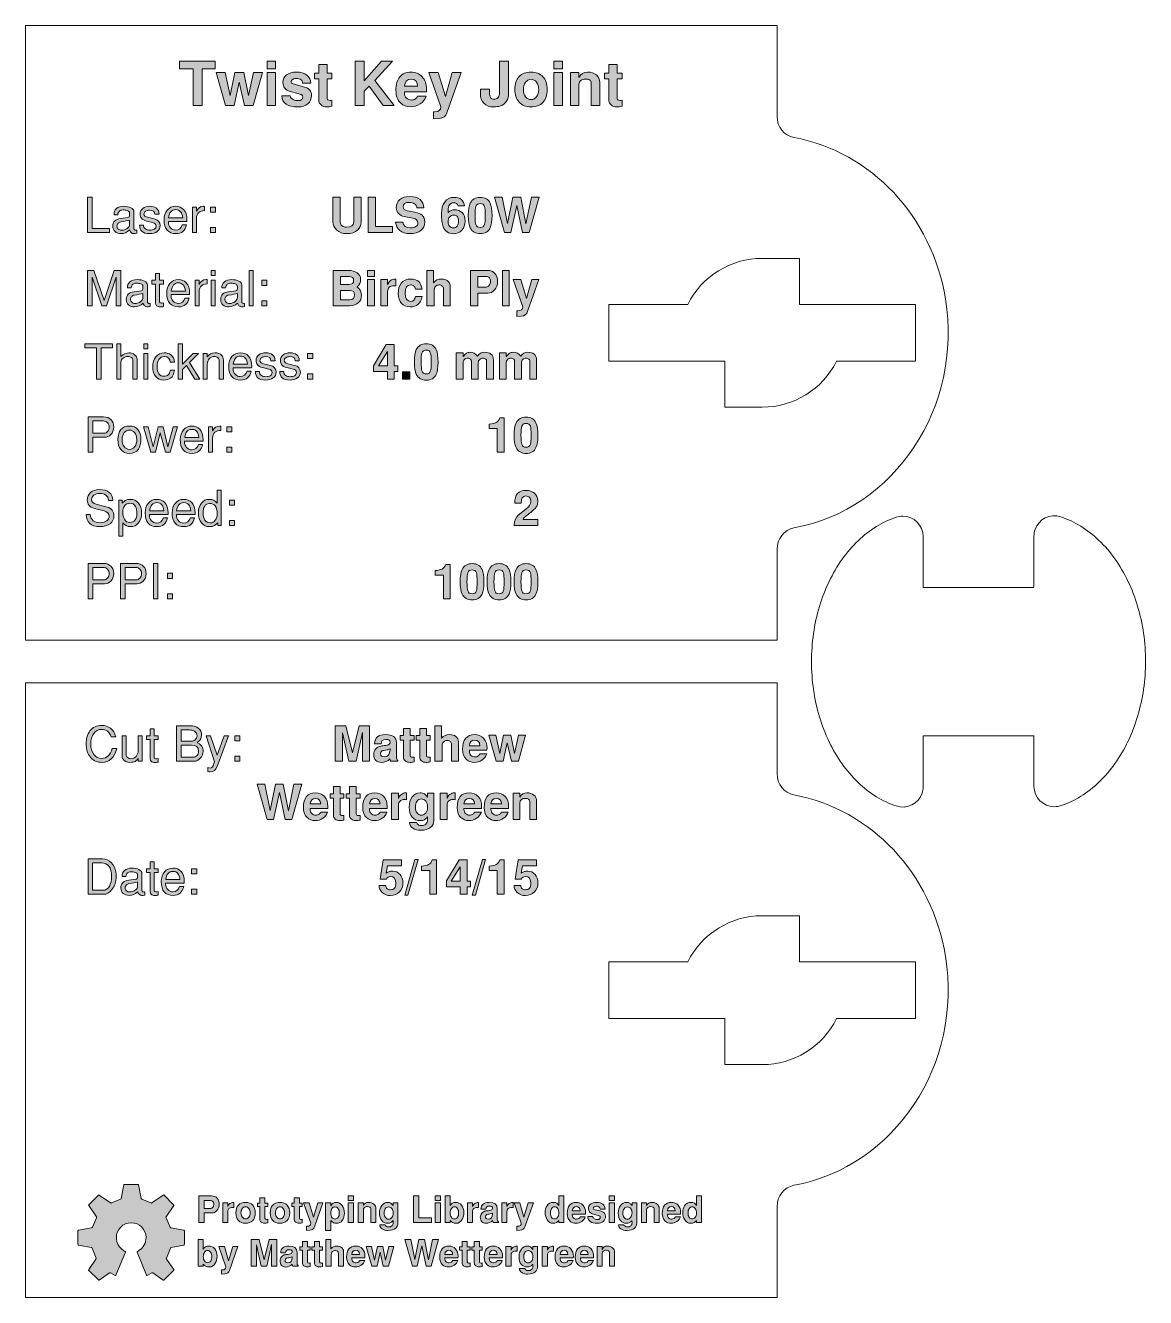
# Model space of a CAD drawing. Header units: inches. Extents: x 0.97 to 4.81, y -5.05 to -0.68.
import ezdxf

# ---------------------------------------------------------------- set-up
doc = ezdxf.new("R2010")
doc.units = ezdxf.units.IN
doc.header["$MEASUREMENT"] = 0
doc.layers.add('Layer 1', color=7, linetype='Continuous')

# ---------------------------------------------------------------- blocks, each defined once
blk = doc.blocks.new('block 3')
at = {"layer": 'Layer 1', "color": 7, "lineweight": 5, "true_color": 0xffffff}
blk.add_lwpolyline([(3.5495, -0.6803), (0.9695, -0.6803), (0.9695, -2.7914), (3.5495, -2.7914)], dxfattribs=at)
blk = doc.blocks.new('block 4')
at = {"layer": 'Layer 1', "color": 7, "lineweight": 5, "true_color": 0xffffff}
for points in [[(3.5495, -0.9918), (3.5495, -0.6803)], [(3.5495, -2.7914), (3.5495, -2.4793)]]:
    blk.add_lwpolyline(points, dxfattribs=at)
blk.add_open_spline([(3.5495, -2.4793), (3.5495, -2.4431), (3.5739, -2.4122), (3.6074, -2.406), (3.9549, -2.3419), (4.1878, -1.9897), (4.1276, -1.6194), (4.0815, -1.3361), (3.8733, -1.1142), (3.6074, -1.0651), (3.5739, -1.0589), (3.5495, -1.028), (3.5495, -0.9918)], degree=3, knots=[0, 0, 0, 0, 1, 1, 1, 2, 2, 2, 3, 3, 3, 4, 4, 4, 4], dxfattribs=at)
blk = doc.blocks.new('block 5')
at = {"layer": 'Layer 1', "color": 7, "lineweight": 5, "true_color": 0xffffff}
blk.add_open_spline([(3.6261, -1.6382), (3.6261, -1.6382), (3.6261, -1.5193), (3.6261, -1.5193), (3.6261, -1.5193), (3.6261, -1.4803), (3.6261, -1.4803), (3.6261, -1.4803), (3.4984, -1.4803), (3.4984, -1.4803), (3.3903, -1.4803), (3.2914, -1.5414), (3.243, -1.6382), (3.243, -1.6382), (2.9719, -1.6382), (2.9719, -1.6382), (2.9719, -1.6382), (2.9719, -1.8335), (2.9719, -1.8335), (2.9719, -1.8335), (3.3707, -1.8335), (3.3707, -1.8335), (3.3707, -1.8335), (3.3707, -1.9523), (3.3707, -1.9523), (3.3707, -1.9523), (3.3707, -1.9913), (3.3707, -1.9913), (3.3707, -1.9913), (3.4984, -1.9913), (3.4984, -1.9913), (3.6066, -1.9913), (3.7054, -1.9302), (3.7538, -1.8335), (3.7538, -1.8335), (4.0249, -1.8335), (4.0249, -1.8335), (4.0249, -1.8335), (4.0249, -1.6382), (4.0249, -1.6382), (4.0249, -1.6382), (3.6261, -1.6382), (3.6261, -1.6382)], degree=3, knots=[0, 0, 0, 0, 1, 1, 1, 2, 2, 2, 3, 3, 3, 4, 4, 4, 5, 5, 5, 6, 6, 6, 7, 7, 7, 8, 8, 8, 9, 9, 9, 10, 10, 10, 11, 11, 11, 12, 12, 12, 13, 13, 13, 14, 14, 14, 14], dxfattribs=at)
blk = doc.blocks.new('block 2')
at = {"layer": 'Layer 1'}
for name in ['block 3', 'block 4', 'block 5']:
    blk.add_blockref(name, (0, 0), dxfattribs=at)
blk = doc.blocks.new('block 7')
at = {"layer": 'Layer 1', "color": 7, "lineweight": 5, "true_color": 0xffffff}
for points in [[(4.051, -2.4353), (4.051, -2.61)], [(4.051, -3.2946), (4.051, -3.12)]]:
    blk.add_lwpolyline(points, dxfattribs=at)
for points, knots in [([(3.959, -2.3691), (3.935, -2.3771), (3.912, -2.3879), (3.8905, -2.4012), (3.8679, -2.4151), (3.8469, -2.4315), (3.8278, -2.4499), (3.8075, -2.4693), (3.7892, -2.4906), (3.7731, -2.5134), (3.756, -2.5375), (3.741, -2.563), (3.7283, -2.5897), (3.715, -2.6174), (3.704, -2.6462), (3.6952, -2.6757), (3.6861, -2.7062), (3.6793, -2.7372), (3.6748, -2.7686), (3.6702, -2.8005), (3.6679, -2.8327), (3.6679, -2.865), (3.6679, -2.8972), (3.6702, -2.9294), (3.6748, -2.9613), (3.6793, -2.9927), (3.6861, -3.0238), (3.6952, -3.0542), (3.704, -3.0837), (3.715, -3.1125), (3.7283, -3.1403), (3.741, -3.1669), (3.756, -3.1924), (3.7731, -3.2165), (3.7892, -3.2393), (3.8075, -3.2606), (3.8278, -3.28), (3.8469, -3.2985), (3.8679, -3.3148), (3.8905, -3.3288), (3.912, -3.3421), (3.935, -3.3528), (3.959, -3.3608)], [0, 0, 0, 0, 1, 1, 1, 2, 2, 2, 3, 3, 3, 4, 4, 4, 5, 5, 5, 6, 6, 6, 7, 7, 7, 8, 8, 8, 9, 9, 9, 10, 10, 10, 11, 11, 11, 12, 12, 12, 13, 13, 13, 14, 14, 14, 14]), ([(4.051, -2.4353), (4.051, -2.3967), (4.0198, -2.3655), (3.9812, -2.3655), (3.9737, -2.3655), (3.9661, -2.3667), (3.959, -2.3691)], [0, 0, 0, 0, 1, 1, 1, 2, 2, 2, 2]), ([(3.959, -3.3608), (3.9955, -3.3731), (4.0351, -3.3535), (4.0474, -3.3169), (4.0498, -3.3097), (4.051, -3.3022), (4.051, -3.2946)], [0, 0, 0, 0, 1, 1, 1, 2, 2, 2, 2])]:
    blk.add_open_spline(points, degree=3, knots=knots, dxfattribs=at)
blk = doc.blocks.new('block 9')
at = {"layer": 'Layer 1', "color": 7, "lineweight": 5, "true_color": 0xffffff}
blk.add_open_spline([(4.5235, -3.3596), (4.5475, -3.3516), (4.5705, -3.3409), (4.592, -3.3275), (4.6146, -3.3136), (4.6356, -3.2972), (4.6547, -3.2788), (4.6749, -3.2594), (4.6933, -3.2381), (4.7094, -3.2153), (4.7265, -3.1912), (4.7415, -3.1657), (4.7542, -3.1391), (4.7674, -3.1113), (4.7785, -3.0825), (4.7873, -3.0529), (4.7964, -3.0225), (4.8032, -2.9915), (4.8077, -2.9601), (4.8123, -2.9282), (4.8146, -2.896), (4.8146, -2.8637), (4.8146, -2.8315), (4.8123, -2.7993), (4.8077, -2.7674), (4.8032, -2.736), (4.7964, -2.7049), (4.7873, -2.6745), (4.7785, -2.645), (4.7674, -2.6162), (4.7542, -2.5885), (4.7415, -2.5618), (4.7265, -2.5363), (4.7094, -2.5122), (4.6933, -2.4894), (4.6749, -2.4681), (4.6547, -2.4486), (4.6356, -2.4303), (4.6146, -2.4139), (4.592, -2.3999), (4.5705, -2.3866), (4.5475, -2.3759), (4.5235, -2.3679)], degree=3, knots=[0, 0, 0, 0, 1, 1, 1, 2, 2, 2, 3, 3, 3, 4, 4, 4, 5, 5, 5, 6, 6, 6, 7, 7, 7, 8, 8, 8, 9, 9, 9, 10, 10, 10, 11, 11, 11, 12, 12, 12, 13, 13, 13, 14, 14, 14, 14], dxfattribs=at)
blk = doc.blocks.new('block 8')
at = {"layer": 'Layer 1', "color": 7, "lineweight": 5, "true_color": 0xffffff}
for points in [[(4.4315, -2.434), (4.4315, -2.6086)], [(4.4315, -3.2934), (4.4315, -3.1186)]]:
    blk.add_lwpolyline(points, dxfattribs=at)
for points in [[(4.5235, -2.3679), (4.487, -2.3556), (4.4474, -2.3753), (4.4351, -2.4118), (4.4327, -2.419), (4.4315, -2.4265), (4.4315, -2.434)], [(4.4316, -3.2936), (4.4317, -3.3321), (4.4631, -3.3633), (4.5017, -3.3632), (4.5092, -3.3631), (4.5167, -3.3619), (4.5239, -3.3594)]]:
    blk.add_open_spline(points, degree=3, knots=[0, 0, 0, 0, 1, 1, 1, 2, 2, 2, 2], dxfattribs=at)
at = {"layer": 'Layer 1'}
blk.add_blockref('block 9', (0, 0), dxfattribs=at)
blk = doc.blocks.new('block 6')
at = {"layer": 'Layer 1', "color": 7, "lineweight": 5, "true_color": 0xffffff}
for points in [[(4.0515, -2.6099), (4.4315, -2.6099)], [(4.051, -3.1199), (4.431, -3.1199)]]:
    blk.add_lwpolyline(points, dxfattribs=at)
at = {"layer": 'Layer 1'}
for name in ['block 8', 'block 7']:
    blk.add_blockref(name, (0, 0), dxfattribs=at)
blk = doc.blocks.new('block 10')
at = {"layer": 'Layer 1', "true_color": 0xed1f24}
h = blk.add_hatch(color=240, dxfattribs=at)
h.dxf.hatch_style = 2
h.paths.add_polyline_path([(1.6203, -0.8294), (1.5759, -0.8294), (1.5759, -0.9552), (1.5447, -0.9552), (1.5447, -0.8294), (1.4986, -0.8294), (1.4986, -0.8034), (1.6203, -0.8034)])
h = blk.add_hatch(color=240, dxfattribs=at)
h.dxf.hatch_style = 2
h.paths.add_polyline_path([(1.8284, -0.8294), (1.7993, -0.8294), (1.7993, -0.8034), (1.8284, -0.8034)])
h.paths.add_polyline_path([(1.8284, -0.9552), (1.7993, -0.9552), (1.7993, -0.8423), (1.8284, -0.8423)])
h = blk.add_hatch(color=240, dxfattribs=at)
h.dxf.hatch_style = 2
edge = h.paths.add_edge_path()
edge.add_spline(control_points=[(2.0217, -0.9575), (2.0149, -0.9592), (2.0088, -0.96), (2.0032, -0.96), (1.9958, -0.96), (1.9895, -0.9578), (1.9843, -0.9532), (1.979, -0.9487), (1.9763, -0.9434), (1.9763, -0.9371), (1.9763, -0.9371), (1.9763, -0.864), (1.9763, -0.864), (1.9763, -0.864), (1.962, -0.864), (1.962, -0.864), (1.962, -0.864), (1.962, -0.8446), (1.962, -0.8446), (1.962, -0.8446), (1.9763, -0.8446), (1.9763, -0.8446), (1.9763, -0.8446), (1.9763, -0.814), (1.9763, -0.814), (1.9763, -0.814), (2.0055, -0.814), (2.0055, -0.814), (2.0055, -0.814), (2.0055, -0.8446), (2.0055, -0.8446), (2.0055, -0.8446), (2.0217, -0.8446), (2.0217, -0.8446), (2.0217, -0.8446), (2.0217, -0.864), (2.0217, -0.864), (2.0217, -0.864), (2.0055, -0.864), (2.0055, -0.864), (2.0055, -0.864), (2.0055, -0.9313), (2.0055, -0.9313), (2.0055, -0.9356), (2.0088, -0.9377), (2.0153, -0.9377), (2.0168, -0.9376), (2.019, -0.9375), (2.0217, -0.9373), (2.0217, -0.9373), (2.0217, -0.9575), (2.0217, -0.9575)], knot_values=[0, 0, 0, 0, 1, 1, 1, 2, 2, 2, 3, 3, 3, 4, 4, 4, 5, 5, 5, 6, 6, 6, 7, 7, 7, 8, 8, 8, 9, 9, 9, 10, 10, 10, 11, 11, 11, 12, 12, 12, 13, 13, 13, 14, 14, 14, 15, 15, 15, 16, 16, 16, 17, 17, 17, 17], degree=3, periodic=1)
h = blk.add_hatch(color=240, dxfattribs=at)
h.dxf.hatch_style = 2
h.paths.add_polyline_path([(2.2355, -0.9552), (2.1976, -0.9552), (2.149, -0.889), (2.1328, -0.9065), (2.1328, -0.9552), (2.1015, -0.9552), (2.1015, -0.8034), (2.1328, -0.8034), (2.1328, -0.87), (2.1922, -0.8034), (2.2295, -0.8034), (2.1693, -0.8691)])
h = blk.add_hatch(color=240, dxfattribs=at)
h.dxf.hatch_style = 2
edge = h.paths.add_edge_path()
edge.add_spline(control_points=[(2.6276, -0.9202), (2.6276, -0.9304), (2.6238, -0.9391), (2.6163, -0.9465), (2.6072, -0.9555), (2.5941, -0.96), (2.5772, -0.96), (2.5623, -0.96), (2.5509, -0.9559), (2.5431, -0.9477), (2.5353, -0.9395), (2.5313, -0.9283), (2.5313, -0.914), (2.5313, -0.914), (2.5313, -0.8992), (2.5313, -0.8992), (2.5313, -0.8992), (2.5626, -0.8992), (2.5626, -0.8992), (2.5626, -0.8992), (2.5626, -0.909), (2.5626, -0.909), (2.5626, -0.9181), (2.5637, -0.9246), (2.5658, -0.9282), (2.568, -0.9319), (2.5719, -0.9338), (2.5776, -0.9338), (2.5834, -0.9338), (2.588, -0.9322), (2.5913, -0.9292), (2.5947, -0.9261), (2.5963, -0.9219), (2.5963, -0.9165), (2.5963, -0.9165), (2.5963, -0.8034), (2.5963, -0.8034), (2.5963, -0.8034), (2.6276, -0.8034), (2.6276, -0.8034), (2.6276, -0.8034), (2.6276, -0.9202), (2.6276, -0.9202)], knot_values=[0, 0, 0, 0, 1, 1, 1, 2, 2, 2, 3, 3, 3, 4, 4, 4, 5, 5, 5, 6, 6, 6, 7, 7, 7, 8, 8, 8, 9, 9, 9, 10, 10, 10, 11, 11, 11, 12, 12, 12, 13, 13, 13, 14, 14, 14, 14], degree=3, periodic=1)
h = blk.add_hatch(color=240, dxfattribs=at)
h.dxf.hatch_style = 2
h.paths.add_polyline_path([(2.8126, -0.8294), (2.7834, -0.8294), (2.7834, -0.8034), (2.8126, -0.8034)])
h.paths.add_polyline_path([(2.8126, -0.9552), (2.7834, -0.9552), (2.7834, -0.8423), (2.8126, -0.8423)])
h = blk.add_hatch(color=240, dxfattribs=at)
h.dxf.hatch_style = 2
edge = h.paths.add_edge_path()
edge.add_spline(control_points=[(3.0174, -0.9575), (3.0106, -0.9592), (3.0044, -0.96), (2.9988, -0.96), (2.9915, -0.96), (2.9851, -0.9578), (2.9799, -0.9532), (2.9746, -0.9487), (2.972, -0.9434), (2.972, -0.9371), (2.972, -0.9371), (2.972, -0.864), (2.972, -0.864), (2.972, -0.864), (2.9576, -0.864), (2.9576, -0.864), (2.9576, -0.864), (2.9576, -0.8446), (2.9576, -0.8446), (2.9576, -0.8446), (2.972, -0.8446), (2.972, -0.8446), (2.972, -0.8446), (2.972, -0.814), (2.972, -0.814), (2.972, -0.814), (3.0011, -0.814), (3.0011, -0.814), (3.0011, -0.814), (3.0011, -0.8446), (3.0011, -0.8446), (3.0011, -0.8446), (3.0174, -0.8446), (3.0174, -0.8446), (3.0174, -0.8446), (3.0174, -0.864), (3.0174, -0.864), (3.0174, -0.864), (3.0011, -0.864), (3.0011, -0.864), (3.0011, -0.864), (3.0011, -0.9313), (3.0011, -0.9313), (3.0011, -0.9356), (3.0044, -0.9377), (3.0109, -0.9377), (3.0124, -0.9376), (3.0146, -0.9375), (3.0174, -0.9373), (3.0174, -0.9373), (3.0174, -0.9575), (3.0174, -0.9575)], knot_values=[0, 0, 0, 0, 1, 1, 1, 2, 2, 2, 3, 3, 3, 4, 4, 4, 5, 5, 5, 6, 6, 6, 7, 7, 7, 8, 8, 8, 9, 9, 9, 10, 10, 10, 11, 11, 11, 12, 12, 12, 13, 13, 13, 14, 14, 14, 15, 15, 15, 16, 16, 16, 17, 17, 17, 17], degree=3, periodic=1)
h = blk.add_hatch(color=240, dxfattribs=at)
h.dxf.hatch_style = 2
h.paths.add_polyline_path([(1.7828, -0.8423), (1.7514, -0.9552), (1.7214, -0.9552), (1.7036, -0.8755), (1.6857, -0.9552), (1.6557, -0.9552), (1.6243, -0.8423), (1.6545, -0.8423), (1.672, -0.9213), (1.6884, -0.8423), (1.7186, -0.8423), (1.7351, -0.9211), (1.7526, -0.8423)])
h = blk.add_hatch(color=240, dxfattribs=at)
h.dxf.hatch_style = 2
edge = h.paths.add_edge_path()
edge.add_spline(control_points=[(1.9515, -0.9209), (1.9515, -0.9325), (1.9472, -0.942), (1.9386, -0.9493), (1.93, -0.9566), (1.9186, -0.9602), (1.9045, -0.9602), (1.8871, -0.9602), (1.8737, -0.9569), (1.8644, -0.9503), (1.855, -0.9437), (1.8499, -0.9343), (1.8493, -0.9221), (1.8493, -0.9221), (1.878, -0.9221), (1.878, -0.9221), (1.8791, -0.9278), (1.8828, -0.932), (1.889, -0.9348), (1.8939, -0.9372), (1.8997, -0.9384), (1.9063, -0.9384), (1.9106, -0.9384), (1.9142, -0.9372), (1.9171, -0.9348), (1.9199, -0.9324), (1.9213, -0.9295), (1.9213, -0.9262), (1.9213, -0.9228), (1.9204, -0.9204), (1.9184, -0.9188), (1.9169, -0.9177), (1.9135, -0.9164), (1.9083, -0.9148), (1.9083, -0.9148), (1.8753, -0.9054), (1.8753, -0.9054), (1.8607, -0.9011), (1.8534, -0.8913), (1.8534, -0.876), (1.8534, -0.8653), (1.8576, -0.8567), (1.8659, -0.8502), (1.8743, -0.8437), (1.8858, -0.8404), (1.9005, -0.8404), (1.9148, -0.8404), (1.9264, -0.8439), (1.9352, -0.8509), (1.944, -0.8578), (1.9485, -0.8671), (1.9486, -0.8788), (1.9486, -0.8788), (1.9205, -0.8788), (1.9205, -0.8788), (1.9209, -0.8739), (1.9192, -0.87), (1.9154, -0.867), (1.9116, -0.864), (1.9058, -0.8625), (1.8982, -0.8625), (1.894, -0.8625), (1.8904, -0.8635), (1.8872, -0.8654), (1.8834, -0.8675), (1.8815, -0.8702), (1.8815, -0.8736), (1.8815, -0.8773), (1.8828, -0.8795), (1.8853, -0.8802), (1.8853, -0.8802), (1.927, -0.8917), (1.927, -0.8917), (1.9433, -0.8961), (1.9515, -0.9058), (1.9515, -0.9209)], knot_values=[0, 0, 0, 0, 1, 1, 1, 2, 2, 2, 3, 3, 3, 4, 4, 4, 5, 5, 5, 6, 6, 6, 7, 7, 7, 8, 8, 8, 9, 9, 9, 10, 10, 10, 11, 11, 11, 12, 12, 12, 13, 13, 13, 14, 14, 14, 15, 15, 15, 16, 16, 16, 17, 17, 17, 18, 18, 18, 19, 19, 19, 20, 20, 20, 21, 21, 21, 22, 22, 22, 23, 23, 23, 24, 24, 24, 25, 25, 25, 25], degree=3, periodic=1)
h = blk.add_hatch(color=240, dxfattribs=at)
h.dxf.hatch_style = 2
edge = h.paths.add_edge_path()
edge.add_spline(control_points=[(2.3463, -0.899), (2.3463, -0.9023), (2.3461, -0.9053), (2.3457, -0.9079), (2.3457, -0.9079), (2.2709, -0.9079), (2.2709, -0.9079), (2.2706, -0.9088), (2.2705, -0.9101), (2.2705, -0.9119), (2.2705, -0.9193), (2.2728, -0.9252), (2.2773, -0.9297), (2.2818, -0.9342), (2.2878, -0.9365), (2.2951, -0.9365), (2.2999, -0.9365), (2.3043, -0.9351), (2.3085, -0.9323), (2.3122, -0.9297), (2.3145, -0.9267), (2.3155, -0.9234), (2.3155, -0.9234), (2.3451, -0.9234), (2.3451, -0.9234), (2.3412, -0.9343), (2.3344, -0.9431), (2.3246, -0.9498), (2.3148, -0.9565), (2.3038, -0.9598), (2.2917, -0.9598), (2.2783, -0.9598), (2.267, -0.9556), (2.2578, -0.9471), (2.2468, -0.937), (2.2413, -0.9225), (2.2413, -0.9036), (2.2413, -0.8833), (2.2457, -0.8677), (2.2546, -0.8568), (2.2634, -0.8459), (2.276, -0.8404), (2.2926, -0.8404), (2.3087, -0.8404), (2.3217, -0.8458), (2.3315, -0.8566), (2.3414, -0.8673), (2.3463, -0.8815), (2.3463, -0.899)], knot_values=[0, 0, 0, 0, 1, 1, 1, 2, 2, 2, 3, 3, 3, 4, 4, 4, 5, 5, 5, 6, 6, 6, 7, 7, 7, 8, 8, 8, 9, 9, 9, 10, 10, 10, 11, 11, 11, 12, 12, 12, 13, 13, 13, 14, 14, 14, 15, 15, 15, 16, 16, 16, 16], degree=3, periodic=1)
edge = h.paths.add_edge_path()
edge.add_spline(control_points=[(2.3155, -0.8884), (2.3147, -0.8727), (2.3074, -0.8648), (2.2936, -0.8648), (2.2798, -0.8648), (2.272, -0.8727), (2.2705, -0.8884), (2.2705, -0.8884), (2.3155, -0.8884), (2.3155, -0.8884)], knot_values=[0, 0, 0, 0, 1, 1, 1, 2, 2, 2, 3, 3, 3, 3], degree=3, periodic=1)
h = blk.add_hatch(color=240, dxfattribs=at)
h.dxf.hatch_style = 2
edge = h.paths.add_edge_path()
edge.add_spline(control_points=[(2.4647, -0.8423), (2.4647, -0.8423), (2.4163, -0.9802), (2.4163, -0.9802), (2.4122, -0.992), (2.4031, -0.9985), (2.3892, -0.9996), (2.3892, -0.9996), (2.3701, -1.0011), (2.3701, -1.0011), (2.3701, -1.0011), (2.3701, -0.9771), (2.3701, -0.9771), (2.3701, -0.9771), (2.3745, -0.9771), (2.3745, -0.9771), (2.3885, -0.9771), (2.3955, -0.9713), (2.3955, -0.9596), (2.3955, -0.9596), (2.3545, -0.8423), (2.3545, -0.8423), (2.3545, -0.8423), (2.3868, -0.8423), (2.3868, -0.8423), (2.3868, -0.8423), (2.4111, -0.9242), (2.4111, -0.9242), (2.4111, -0.9242), (2.4347, -0.8423), (2.4347, -0.8423), (2.4347, -0.8423), (2.4647, -0.8423), (2.4647, -0.8423)], knot_values=[0, 0, 0, 0, 1, 1, 1, 2, 2, 2, 3, 3, 3, 4, 4, 4, 5, 5, 5, 6, 6, 6, 7, 7, 7, 8, 8, 8, 9, 9, 9, 10, 10, 10, 11, 11, 11, 11], degree=3, periodic=1)
h = blk.add_hatch(color=240, dxfattribs=at)
h.dxf.hatch_style = 2
edge = h.paths.add_edge_path()
edge.add_spline(control_points=[(2.7607, -0.9002), (2.7607, -0.9193), (2.7557, -0.934), (2.7458, -0.9444), (2.7359, -0.9548), (2.7219, -0.96), (2.7038, -0.96), (2.687, -0.96), (2.6738, -0.9546), (2.664, -0.9438), (2.6543, -0.9329), (2.6495, -0.9181), (2.6495, -0.8994), (2.6495, -0.8809), (2.6543, -0.8665), (2.664, -0.8561), (2.6738, -0.8456), (2.6874, -0.8404), (2.7051, -0.8404), (2.7226, -0.8404), (2.7362, -0.8457), (2.746, -0.8563), (2.7558, -0.8668), (2.7607, -0.8815), (2.7607, -0.9002)], knot_values=[0, 0, 0, 0, 1, 1, 1, 2, 2, 2, 3, 3, 3, 4, 4, 4, 5, 5, 5, 6, 6, 6, 7, 7, 7, 8, 8, 8, 8], degree=3, periodic=1)
edge = h.paths.add_edge_path()
edge.add_spline(control_points=[(2.7315, -0.9003), (2.7315, -0.8899), (2.729, -0.8815), (2.724, -0.875), (2.719, -0.8685), (2.7127, -0.8652), (2.7051, -0.8652), (2.6974, -0.8652), (2.6912, -0.8687), (2.6862, -0.8756), (2.6813, -0.8825), (2.6788, -0.8914), (2.6788, -0.9022), (2.6788, -0.9112), (2.6814, -0.9189), (2.6866, -0.9253), (2.6918, -0.9316), (2.6981, -0.9348), (2.7055, -0.9348), (2.7131, -0.9348), (2.7194, -0.9316), (2.7242, -0.9252), (2.7291, -0.9187), (2.7315, -0.9104), (2.7315, -0.9003)], knot_values=[0, 0, 0, 0, 1, 1, 1, 2, 2, 2, 3, 3, 3, 4, 4, 4, 5, 5, 5, 6, 6, 6, 7, 7, 7, 8, 8, 8, 8], degree=3, periodic=1)
h = blk.add_hatch(color=240, dxfattribs=at)
h.dxf.hatch_style = 2
edge = h.paths.add_edge_path()
edge.add_spline(control_points=[(2.9411, -0.9552), (2.9411, -0.9552), (2.912, -0.9552), (2.912, -0.9552), (2.912, -0.9552), (2.912, -0.8777), (2.912, -0.8777), (2.912, -0.8736), (2.9102, -0.8703), (2.9067, -0.8678), (2.9033, -0.8654), (2.8985, -0.8642), (2.8926, -0.8642), (2.886, -0.8642), (2.8806, -0.8659), (2.8762, -0.8694), (2.8718, -0.8729), (2.8697, -0.8772), (2.8697, -0.8825), (2.8697, -0.8825), (2.8697, -0.9552), (2.8697, -0.9552), (2.8697, -0.9552), (2.8405, -0.9552), (2.8405, -0.9552), (2.8405, -0.9552), (2.8405, -0.8423), (2.8405, -0.8423), (2.8405, -0.8423), (2.8697, -0.8423), (2.8697, -0.8423), (2.8697, -0.8423), (2.8697, -0.8592), (2.8697, -0.8592), (2.8762, -0.8467), (2.886, -0.8404), (2.8992, -0.8404), (2.9119, -0.8404), (2.922, -0.8437), (2.9297, -0.8502), (2.9373, -0.8568), (2.9411, -0.8654), (2.9411, -0.8761), (2.9411, -0.8761), (2.9411, -0.9552), (2.9411, -0.9552)], knot_values=[0, 0, 0, 0, 1, 1, 1, 2, 2, 2, 3, 3, 3, 4, 4, 4, 5, 5, 5, 6, 6, 6, 7, 7, 7, 8, 8, 8, 9, 9, 9, 10, 10, 10, 11, 11, 11, 12, 12, 12, 13, 13, 13, 14, 14, 14, 15, 15, 15, 15], degree=3, periodic=1)
at = {"layer": 'Layer 1', "lineweight": 0}
for points in [[(1.6203, -0.8294), (1.5759, -0.8294), (1.5759, -0.9552), (1.5447, -0.9552), (1.5447, -0.8294), (1.4986, -0.8294), (1.4986, -0.8034), (1.6203, -0.8034), (1.6203, -0.8294)], [(1.8284, -0.8294), (1.7993, -0.8294), (1.7993, -0.8034), (1.8284, -0.8034), (1.8284, -0.8294)], [(2.2355, -0.9552), (2.1976, -0.9552), (2.149, -0.889), (2.1328, -0.9065), (2.1328, -0.9552), (2.1015, -0.9552), (2.1015, -0.8034), (2.1328, -0.8034), (2.1328, -0.87), (2.1922, -0.8034), (2.2295, -0.8034), (2.1693, -0.8691), (2.2355, -0.9552)], [(2.8126, -0.8294), (2.7834, -0.8294), (2.7834, -0.8034), (2.8126, -0.8034), (2.8126, -0.8294)], [(1.7828, -0.8423), (1.7514, -0.9552), (1.7214, -0.9552), (1.7036, -0.8755), (1.6857, -0.9552), (1.6557, -0.9552), (1.6243, -0.8423), (1.6545, -0.8423), (1.672, -0.9213), (1.6884, -0.8423), (1.7186, -0.8423), (1.7351, -0.9211), (1.7526, -0.8423), (1.7828, -0.8423)], [(1.8284, -0.9552), (1.7993, -0.9552), (1.7993, -0.8423), (1.8284, -0.8423), (1.8284, -0.9552)], [(2.8126, -0.9552), (2.7834, -0.9552), (2.7834, -0.8423), (2.8126, -0.8423), (2.8126, -0.9552)]]:
    blk.add_lwpolyline(points, dxfattribs=at)
for points, knots in [([(2.0217, -0.9575), (2.0149, -0.9592), (2.0088, -0.96), (2.0032, -0.96), (1.9958, -0.96), (1.9895, -0.9578), (1.9843, -0.9532), (1.979, -0.9487), (1.9763, -0.9434), (1.9763, -0.9371), (1.9763, -0.9371), (1.9763, -0.864), (1.9763, -0.864), (1.9763, -0.864), (1.962, -0.864), (1.962, -0.864), (1.962, -0.864), (1.962, -0.8446), (1.962, -0.8446), (1.962, -0.8446), (1.9763, -0.8446), (1.9763, -0.8446), (1.9763, -0.8446), (1.9763, -0.814), (1.9763, -0.814), (1.9763, -0.814), (2.0055, -0.814), (2.0055, -0.814), (2.0055, -0.814), (2.0055, -0.8446), (2.0055, -0.8446), (2.0055, -0.8446), (2.0217, -0.8446), (2.0217, -0.8446), (2.0217, -0.8446), (2.0217, -0.864), (2.0217, -0.864), (2.0217, -0.864), (2.0055, -0.864), (2.0055, -0.864), (2.0055, -0.864), (2.0055, -0.9313), (2.0055, -0.9313), (2.0055, -0.9356), (2.0088, -0.9377), (2.0153, -0.9377), (2.0168, -0.9376), (2.019, -0.9375), (2.0217, -0.9373), (2.0217, -0.9373), (2.0217, -0.9575), (2.0217, -0.9575)], [0, 0, 0, 0, 1, 1, 1, 2, 2, 2, 3, 3, 3, 4, 4, 4, 5, 5, 5, 6, 6, 6, 7, 7, 7, 8, 8, 8, 9, 9, 9, 10, 10, 10, 11, 11, 11, 12, 12, 12, 13, 13, 13, 14, 14, 14, 15, 15, 15, 16, 16, 16, 17, 17, 17, 17]), ([(2.6276, -0.9202), (2.6276, -0.9304), (2.6238, -0.9391), (2.6163, -0.9465), (2.6072, -0.9555), (2.5941, -0.96), (2.5772, -0.96), (2.5623, -0.96), (2.5509, -0.9559), (2.5431, -0.9477), (2.5353, -0.9395), (2.5313, -0.9283), (2.5313, -0.914), (2.5313, -0.914), (2.5313, -0.8992), (2.5313, -0.8992), (2.5313, -0.8992), (2.5626, -0.8992), (2.5626, -0.8992), (2.5626, -0.8992), (2.5626, -0.909), (2.5626, -0.909), (2.5626, -0.9181), (2.5637, -0.9246), (2.5658, -0.9282), (2.568, -0.9319), (2.5719, -0.9338), (2.5776, -0.9338), (2.5834, -0.9338), (2.588, -0.9322), (2.5913, -0.9292), (2.5947, -0.9261), (2.5963, -0.9219), (2.5963, -0.9165), (2.5963, -0.9165), (2.5963, -0.8034), (2.5963, -0.8034), (2.5963, -0.8034), (2.6276, -0.8034), (2.6276, -0.8034), (2.6276, -0.8034), (2.6276, -0.9202), (2.6276, -0.9202)], [0, 0, 0, 0, 1, 1, 1, 2, 2, 2, 3, 3, 3, 4, 4, 4, 5, 5, 5, 6, 6, 6, 7, 7, 7, 8, 8, 8, 9, 9, 9, 10, 10, 10, 11, 11, 11, 12, 12, 12, 13, 13, 13, 14, 14, 14, 14]), ([(3.0174, -0.9575), (3.0106, -0.9592), (3.0044, -0.96), (2.9988, -0.96), (2.9915, -0.96), (2.9851, -0.9578), (2.9799, -0.9532), (2.9746, -0.9487), (2.972, -0.9434), (2.972, -0.9371), (2.972, -0.9371), (2.972, -0.864), (2.972, -0.864), (2.972, -0.864), (2.9576, -0.864), (2.9576, -0.864), (2.9576, -0.864), (2.9576, -0.8446), (2.9576, -0.8446), (2.9576, -0.8446), (2.972, -0.8446), (2.972, -0.8446), (2.972, -0.8446), (2.972, -0.814), (2.972, -0.814), (2.972, -0.814), (3.0011, -0.814), (3.0011, -0.814), (3.0011, -0.814), (3.0011, -0.8446), (3.0011, -0.8446), (3.0011, -0.8446), (3.0174, -0.8446), (3.0174, -0.8446), (3.0174, -0.8446), (3.0174, -0.864), (3.0174, -0.864), (3.0174, -0.864), (3.0011, -0.864), (3.0011, -0.864), (3.0011, -0.864), (3.0011, -0.9313), (3.0011, -0.9313), (3.0011, -0.9356), (3.0044, -0.9377), (3.0109, -0.9377), (3.0124, -0.9376), (3.0146, -0.9375), (3.0174, -0.9373), (3.0174, -0.9373), (3.0174, -0.9575), (3.0174, -0.9575)], [0, 0, 0, 0, 1, 1, 1, 2, 2, 2, 3, 3, 3, 4, 4, 4, 5, 5, 5, 6, 6, 6, 7, 7, 7, 8, 8, 8, 9, 9, 9, 10, 10, 10, 11, 11, 11, 12, 12, 12, 13, 13, 13, 14, 14, 14, 15, 15, 15, 16, 16, 16, 17, 17, 17, 17]), ([(1.9515, -0.9209), (1.9515, -0.9325), (1.9472, -0.942), (1.9386, -0.9493), (1.93, -0.9566), (1.9186, -0.9602), (1.9045, -0.9602), (1.8871, -0.9602), (1.8737, -0.9569), (1.8644, -0.9503), (1.855, -0.9437), (1.8499, -0.9343), (1.8493, -0.9221), (1.8493, -0.9221), (1.878, -0.9221), (1.878, -0.9221), (1.8791, -0.9278), (1.8828, -0.932), (1.889, -0.9348), (1.8939, -0.9372), (1.8997, -0.9384), (1.9063, -0.9384), (1.9106, -0.9384), (1.9142, -0.9372), (1.9171, -0.9348), (1.9199, -0.9324), (1.9213, -0.9295), (1.9213, -0.9262), (1.9213, -0.9228), (1.9204, -0.9204), (1.9184, -0.9188), (1.9169, -0.9177), (1.9135, -0.9164), (1.9083, -0.9148), (1.9083, -0.9148), (1.8753, -0.9054), (1.8753, -0.9054), (1.8607, -0.9011), (1.8534, -0.8913), (1.8534, -0.876), (1.8534, -0.8653), (1.8576, -0.8567), (1.8659, -0.8502), (1.8743, -0.8437), (1.8858, -0.8404), (1.9005, -0.8404), (1.9148, -0.8404), (1.9264, -0.8439), (1.9352, -0.8509), (1.944, -0.8578), (1.9485, -0.8671), (1.9486, -0.8788), (1.9486, -0.8788), (1.9205, -0.8788), (1.9205, -0.8788), (1.9209, -0.8739), (1.9192, -0.87), (1.9154, -0.867), (1.9116, -0.864), (1.9058, -0.8625), (1.8982, -0.8625), (1.894, -0.8625), (1.8904, -0.8635), (1.8872, -0.8654), (1.8834, -0.8675), (1.8815, -0.8702), (1.8815, -0.8736), (1.8815, -0.8773), (1.8828, -0.8795), (1.8853, -0.8802), (1.8853, -0.8802), (1.927, -0.8917), (1.927, -0.8917), (1.9433, -0.8961), (1.9515, -0.9058), (1.9515, -0.9209)], [0, 0, 0, 0, 1, 1, 1, 2, 2, 2, 3, 3, 3, 4, 4, 4, 5, 5, 5, 6, 6, 6, 7, 7, 7, 8, 8, 8, 9, 9, 9, 10, 10, 10, 11, 11, 11, 12, 12, 12, 13, 13, 13, 14, 14, 14, 15, 15, 15, 16, 16, 16, 17, 17, 17, 18, 18, 18, 19, 19, 19, 20, 20, 20, 21, 21, 21, 22, 22, 22, 23, 23, 23, 24, 24, 24, 25, 25, 25, 25]), ([(2.3463, -0.899), (2.3463, -0.9023), (2.3461, -0.9053), (2.3457, -0.9079), (2.3457, -0.9079), (2.2709, -0.9079), (2.2709, -0.9079), (2.2706, -0.9088), (2.2705, -0.9101), (2.2705, -0.9119), (2.2705, -0.9193), (2.2728, -0.9252), (2.2773, -0.9297), (2.2818, -0.9342), (2.2878, -0.9365), (2.2951, -0.9365), (2.2999, -0.9365), (2.3043, -0.9351), (2.3085, -0.9323), (2.3122, -0.9297), (2.3145, -0.9267), (2.3155, -0.9234), (2.3155, -0.9234), (2.3451, -0.9234), (2.3451, -0.9234), (2.3412, -0.9343), (2.3344, -0.9431), (2.3246, -0.9498), (2.3148, -0.9565), (2.3038, -0.9598), (2.2917, -0.9598), (2.2783, -0.9598), (2.267, -0.9556), (2.2578, -0.9471), (2.2468, -0.937), (2.2413, -0.9225), (2.2413, -0.9036), (2.2413, -0.8833), (2.2457, -0.8677), (2.2546, -0.8568), (2.2634, -0.8459), (2.276, -0.8404), (2.2926, -0.8404), (2.3087, -0.8404), (2.3217, -0.8458), (2.3315, -0.8566), (2.3414, -0.8673), (2.3463, -0.8815), (2.3463, -0.899)], [0, 0, 0, 0, 1, 1, 1, 2, 2, 2, 3, 3, 3, 4, 4, 4, 5, 5, 5, 6, 6, 6, 7, 7, 7, 8, 8, 8, 9, 9, 9, 10, 10, 10, 11, 11, 11, 12, 12, 12, 13, 13, 13, 14, 14, 14, 15, 15, 15, 16, 16, 16, 16]), ([(2.3155, -0.8884), (2.3147, -0.8727), (2.3074, -0.8648), (2.2936, -0.8648), (2.2798, -0.8648), (2.272, -0.8727), (2.2705, -0.8884), (2.2705, -0.8884), (2.3155, -0.8884), (2.3155, -0.8884)], [0, 0, 0, 0, 1, 1, 1, 2, 2, 2, 3, 3, 3, 3]), ([(2.4647, -0.8423), (2.4647, -0.8423), (2.4163, -0.9802), (2.4163, -0.9802), (2.4122, -0.992), (2.4031, -0.9985), (2.3892, -0.9996), (2.3892, -0.9996), (2.3701, -1.0011), (2.3701, -1.0011), (2.3701, -1.0011), (2.3701, -0.9771), (2.3701, -0.9771), (2.3701, -0.9771), (2.3745, -0.9771), (2.3745, -0.9771), (2.3885, -0.9771), (2.3955, -0.9713), (2.3955, -0.9596), (2.3955, -0.9596), (2.3545, -0.8423), (2.3545, -0.8423), (2.3545, -0.8423), (2.3868, -0.8423), (2.3868, -0.8423), (2.3868, -0.8423), (2.4111, -0.9242), (2.4111, -0.9242), (2.4111, -0.9242), (2.4347, -0.8423), (2.4347, -0.8423), (2.4347, -0.8423), (2.4647, -0.8423), (2.4647, -0.8423)], [0, 0, 0, 0, 1, 1, 1, 2, 2, 2, 3, 3, 3, 4, 4, 4, 5, 5, 5, 6, 6, 6, 7, 7, 7, 8, 8, 8, 9, 9, 9, 10, 10, 10, 11, 11, 11, 11]), ([(2.7607, -0.9002), (2.7607, -0.9193), (2.7557, -0.934), (2.7458, -0.9444), (2.7359, -0.9548), (2.7219, -0.96), (2.7038, -0.96), (2.687, -0.96), (2.6738, -0.9546), (2.664, -0.9438), (2.6543, -0.9329), (2.6495, -0.9181), (2.6495, -0.8994), (2.6495, -0.8809), (2.6543, -0.8665), (2.664, -0.8561), (2.6738, -0.8456), (2.6874, -0.8404), (2.7051, -0.8404), (2.7226, -0.8404), (2.7362, -0.8457), (2.746, -0.8563), (2.7558, -0.8668), (2.7607, -0.8815), (2.7607, -0.9002)], [0, 0, 0, 0, 1, 1, 1, 2, 2, 2, 3, 3, 3, 4, 4, 4, 5, 5, 5, 6, 6, 6, 7, 7, 7, 8, 8, 8, 8]), ([(2.7315, -0.9003), (2.7315, -0.8899), (2.729, -0.8815), (2.724, -0.875), (2.719, -0.8685), (2.7127, -0.8652), (2.7051, -0.8652), (2.6974, -0.8652), (2.6912, -0.8687), (2.6862, -0.8756), (2.6813, -0.8825), (2.6788, -0.8914), (2.6788, -0.9022), (2.6788, -0.9112), (2.6814, -0.9189), (2.6866, -0.9253), (2.6918, -0.9316), (2.6981, -0.9348), (2.7055, -0.9348), (2.7131, -0.9348), (2.7194, -0.9316), (2.7242, -0.9252), (2.7291, -0.9187), (2.7315, -0.9104), (2.7315, -0.9003)], [0, 0, 0, 0, 1, 1, 1, 2, 2, 2, 3, 3, 3, 4, 4, 4, 5, 5, 5, 6, 6, 6, 7, 7, 7, 8, 8, 8, 8]), ([(2.9411, -0.9552), (2.9411, -0.9552), (2.912, -0.9552), (2.912, -0.9552), (2.912, -0.9552), (2.912, -0.8777), (2.912, -0.8777), (2.912, -0.8736), (2.9102, -0.8703), (2.9067, -0.8678), (2.9033, -0.8654), (2.8985, -0.8642), (2.8926, -0.8642), (2.886, -0.8642), (2.8806, -0.8659), (2.8762, -0.8694), (2.8718, -0.8729), (2.8697, -0.8772), (2.8697, -0.8825), (2.8697, -0.8825), (2.8697, -0.9552), (2.8697, -0.9552), (2.8697, -0.9552), (2.8405, -0.9552), (2.8405, -0.9552), (2.8405, -0.9552), (2.8405, -0.8423), (2.8405, -0.8423), (2.8405, -0.8423), (2.8697, -0.8423), (2.8697, -0.8423), (2.8697, -0.8423), (2.8697, -0.8592), (2.8697, -0.8592), (2.8762, -0.8467), (2.886, -0.8404), (2.8992, -0.8404), (2.9119, -0.8404), (2.922, -0.8437), (2.9297, -0.8502), (2.9373, -0.8568), (2.9411, -0.8654), (2.9411, -0.8761), (2.9411, -0.8761), (2.9411, -0.9552), (2.9411, -0.9552)], [0, 0, 0, 0, 1, 1, 1, 2, 2, 2, 3, 3, 3, 4, 4, 4, 5, 5, 5, 6, 6, 6, 7, 7, 7, 8, 8, 8, 9, 9, 9, 10, 10, 10, 11, 11, 11, 12, 12, 12, 13, 13, 13, 14, 14, 14, 15, 15, 15, 15])]:
    blk.add_open_spline(points, degree=3, knots=knots, dxfattribs=at)
blk = doc.blocks.new('block 12')
at = {"layer": 'Layer 1', "color": 7, "lineweight": 5, "true_color": 0xffffff}
blk.add_lwpolyline([(3.5495, -2.9378), (0.9695, -2.9378), (0.9695, -5.0489), (3.5495, -5.0489)], dxfattribs=at)
blk = doc.blocks.new('block 13')
at = {"layer": 'Layer 1', "color": 7, "lineweight": 5, "true_color": 0xffffff}
blk.add_open_spline([(3.3707, -4.091), (3.3707, -4.091), (3.3707, -4.2098), (3.3707, -4.2098), (3.3707, -4.2098), (3.3707, -4.2489), (3.3707, -4.2489), (3.3707, -4.2489), (3.4984, -4.2489), (3.4984, -4.2489), (3.6066, -4.2489), (3.7054, -4.1878), (3.7538, -4.091), (3.7538, -4.091), (4.0249, -4.091), (4.0249, -4.091), (4.0249, -4.091), (4.0249, -3.8957), (4.0249, -3.8957), (4.0249, -3.8957), (3.6261, -3.8957), (3.6261, -3.8957), (3.6261, -3.8957), (3.6261, -3.7769), (3.6261, -3.7769), (3.6261, -3.7769), (3.6261, -3.7378), (3.6261, -3.7378), (3.6261, -3.7378), (3.4984, -3.7378), (3.4984, -3.7378), (3.3903, -3.7378), (3.2914, -3.799), (3.243, -3.8957), (3.243, -3.8957), (2.9719, -3.8957), (2.9719, -3.8957), (2.9719, -3.8957), (2.9719, -4.091), (2.9719, -4.091), (2.9719, -4.091), (3.3707, -4.091), (3.3707, -4.091)], degree=3, knots=[0, 0, 0, 0, 1, 1, 1, 2, 2, 2, 3, 3, 3, 4, 4, 4, 5, 5, 5, 6, 6, 6, 7, 7, 7, 8, 8, 8, 9, 9, 9, 10, 10, 10, 11, 11, 11, 12, 12, 12, 13, 13, 13, 14, 14, 14, 14], dxfattribs=at)
blk = doc.blocks.new('block 14')
at = {"layer": 'Layer 1', "color": 7, "lineweight": 5, "true_color": 0xffffff}
for points in [[(3.5495, -3.2493), (3.5495, -2.9378)], [(3.5495, -5.0489), (3.5495, -4.7369)]]:
    blk.add_lwpolyline(points, dxfattribs=at)
blk.add_open_spline([(3.5495, -4.7369), (3.5495, -4.7007), (3.5739, -4.6697), (3.6074, -4.6635), (3.9549, -4.5994), (4.1878, -4.2472), (4.1276, -3.8769), (4.0815, -3.5936), (3.8733, -3.3717), (3.6074, -3.3226), (3.5739, -3.3164), (3.5495, -3.2855), (3.5495, -3.2493)], degree=3, knots=[0, 0, 0, 0, 1, 1, 1, 2, 2, 2, 3, 3, 3, 4, 4, 4, 4], dxfattribs=at)
blk = doc.blocks.new('block 11')
at = {"layer": 'Layer 1'}
for name in ['block 12', 'block 14', 'block 13']:
    blk.add_blockref(name, (0, 0), dxfattribs=at)
blk = doc.blocks.new('block 15')
at = {"layer": 'Layer 1', "true_color": 0xed1f24}
h = blk.add_hatch(color=240, dxfattribs=at)
h.dxf.hatch_style = 2
edge = h.paths.add_edge_path()
edge.add_spline(control_points=[(1.2827, -3.1628), (1.2753, -3.1949), (1.2581, -3.211), (1.2314, -3.211), (1.2153, -3.211), (1.2023, -3.2052), (1.1925, -3.1936), (1.1826, -3.182), (1.1777, -3.1666), (1.1777, -3.1477), (1.1777, -3.1297), (1.1821, -3.1148), (1.191, -3.1031), (1.2008, -3.0904), (1.2143, -3.084), (1.2315, -3.084), (1.2429, -3.084), (1.2528, -3.0873), (1.2613, -3.0941), (1.2698, -3.1008), (1.2761, -3.1105), (1.2802, -3.1233), (1.2802, -3.1233), (1.2639, -3.1233), (1.2639, -3.1233), (1.2573, -3.1063), (1.2463, -3.0978), (1.2309, -3.0978), (1.2196, -3.0978), (1.2106, -3.1024), (1.2039, -3.1116), (1.1971, -3.1209), (1.1937, -3.1332), (1.1937, -3.1485), (1.1937, -3.1628), (1.1972, -3.1745), (1.2041, -3.1836), (1.2111, -3.1926), (1.2201, -3.1972), (1.2314, -3.1972), (1.2495, -3.1972), (1.2613, -3.1857), (1.2667, -3.1628), (1.2667, -3.1628), (1.2827, -3.1628), (1.2827, -3.1628)], knot_values=[0, 0, 0, 0, 1, 1, 1, 2, 2, 2, 3, 3, 3, 4, 4, 4, 5, 5, 5, 6, 6, 6, 7, 7, 7, 8, 8, 8, 9, 9, 9, 10, 10, 10, 11, 11, 11, 12, 12, 12, 13, 13, 13, 14, 14, 14, 15, 15, 15, 15], degree=3, periodic=1)
h = blk.add_hatch(color=240, dxfattribs=at)
h.dxf.hatch_style = 2
edge = h.paths.add_edge_path()
edge.add_spline(control_points=[(1.4252, -3.2102), (1.4211, -3.2109), (1.4171, -3.2113), (1.4132, -3.2113), (1.4083, -3.2113), (1.4044, -3.2099), (1.4014, -3.2071), (1.3987, -3.2047), (1.3974, -3.2019), (1.3974, -3.1986), (1.3974, -3.1986), (1.3974, -3.1326), (1.3974, -3.1326), (1.3974, -3.1326), (1.3852, -3.1326), (1.3852, -3.1326), (1.3852, -3.1326), (1.3852, -3.1198), (1.3852, -3.1198), (1.3852, -3.1198), (1.3974, -3.1198), (1.3974, -3.1198), (1.3974, -3.1198), (1.3974, -3.0962), (1.3974, -3.0962), (1.3974, -3.0962), (1.4114, -3.0962), (1.4114, -3.0962), (1.4114, -3.0962), (1.4114, -3.1198), (1.4114, -3.1198), (1.4114, -3.1198), (1.4252, -3.1198), (1.4252, -3.1198), (1.4252, -3.1198), (1.4252, -3.1326), (1.4252, -3.1326), (1.4252, -3.1326), (1.4114, -3.1326), (1.4114, -3.1326), (1.4114, -3.1326), (1.4114, -3.1943), (1.4114, -3.1943), (1.4114, -3.1971), (1.4134, -3.1985), (1.4175, -3.1985), (1.4192, -3.1985), (1.4218, -3.1982), (1.4252, -3.1977), (1.4252, -3.1977), (1.4252, -3.2102), (1.4252, -3.2102)], knot_values=[0, 0, 0, 0, 1, 1, 1, 2, 2, 2, 3, 3, 3, 4, 4, 4, 5, 5, 5, 6, 6, 6, 7, 7, 7, 8, 8, 8, 9, 9, 9, 10, 10, 10, 11, 11, 11, 12, 12, 12, 13, 13, 13, 14, 14, 14, 15, 15, 15, 16, 16, 16, 17, 17, 17, 17], degree=3, periodic=1)
h = blk.add_hatch(color=240, dxfattribs=at)
h.dxf.hatch_style = 2
edge = h.paths.add_edge_path()
edge.add_spline(control_points=[(1.5792, -3.1723), (1.5792, -3.1816), (1.5759, -3.1899), (1.5692, -3.197), (1.563, -3.2039), (1.5561, -3.2073), (1.5487, -3.2073), (1.5487, -3.2073), (1.4885, -3.2073), (1.4885, -3.2073), (1.4885, -3.2073), (1.4885, -3.0858), (1.4885, -3.0858), (1.4885, -3.0858), (1.5432, -3.0858), (1.5432, -3.0858), (1.55, -3.0858), (1.5565, -3.0883), (1.5627, -3.0933), (1.5703, -3.0994), (1.574, -3.1073), (1.574, -3.117), (1.574, -3.1294), (1.5688, -3.138), (1.5584, -3.1428), (1.5723, -3.1485), (1.5792, -3.1583), (1.5792, -3.1723)], knot_values=[0, 0, 0, 0, 1, 1, 1, 2, 2, 2, 3, 3, 3, 4, 4, 4, 5, 5, 5, 6, 6, 6, 7, 7, 7, 8, 8, 8, 9, 9, 9, 9], degree=3, periodic=1)
edge = h.paths.add_edge_path()
edge.add_spline(control_points=[(1.5584, -3.12), (1.5584, -3.1133), (1.5555, -3.1081), (1.5497, -3.1043), (1.5449, -3.1012), (1.5392, -3.0997), (1.5325, -3.0997), (1.5325, -3.0997), (1.5042, -3.0997), (1.5042, -3.0997), (1.5042, -3.0997), (1.5042, -3.138), (1.5042, -3.138), (1.5042, -3.138), (1.5392, -3.138), (1.5392, -3.138), (1.5441, -3.138), (1.5484, -3.1365), (1.552, -3.1335), (1.5563, -3.13), (1.5584, -3.1255), (1.5584, -3.12)], knot_values=[0, 0, 0, 0, 1, 1, 1, 2, 2, 2, 3, 3, 3, 4, 4, 4, 5, 5, 5, 6, 6, 6, 7, 7, 7, 7], degree=3, periodic=1)
edge = h.paths.add_edge_path()
edge.add_spline(control_points=[(1.564, -3.1723), (1.564, -3.1587), (1.5557, -3.1518), (1.539, -3.1518), (1.539, -3.1518), (1.5042, -3.1518), (1.5042, -3.1518), (1.5042, -3.1518), (1.5042, -3.1935), (1.5042, -3.1935), (1.5042, -3.1935), (1.545, -3.1935), (1.545, -3.1935), (1.5504, -3.1935), (1.5549, -3.1914), (1.5585, -3.1873), (1.5622, -3.1832), (1.564, -3.1782), (1.564, -3.1723)], knot_values=[0, 0, 0, 0, 1, 1, 1, 2, 2, 2, 3, 3, 3, 4, 4, 4, 5, 5, 5, 6, 6, 6, 6], degree=3, periodic=1)
h = blk.add_hatch(color=240, dxfattribs=at)
h.dxf.hatch_style = 2
edge = h.paths.add_edge_path()
edge.add_spline(control_points=[(1.3705, -3.2073), (1.3705, -3.2073), (1.3565, -3.2073), (1.3565, -3.2073), (1.3565, -3.2073), (1.3565, -3.1977), (1.3565, -3.1977), (1.3532, -3.2025), (1.3496, -3.2059), (1.3457, -3.2078), (1.3415, -3.2099), (1.3356, -3.211), (1.3282, -3.211), (1.3171, -3.211), (1.3093, -3.2074), (1.3049, -3.2003), (1.3023, -3.1964), (1.301, -3.1921), (1.301, -3.1873), (1.301, -3.1873), (1.301, -3.1198), (1.301, -3.1198), (1.301, -3.1198), (1.315, -3.1198), (1.315, -3.1198), (1.315, -3.1198), (1.315, -3.184), (1.315, -3.184), (1.315, -3.188), (1.3166, -3.1914), (1.3197, -3.1941), (1.3228, -3.1969), (1.3267, -3.1983), (1.3314, -3.1983), (1.3384, -3.1983), (1.3443, -3.1958), (1.3492, -3.1906), (1.3541, -3.1855), (1.3565, -3.1793), (1.3565, -3.172), (1.3565, -3.172), (1.3565, -3.1198), (1.3565, -3.1198), (1.3565, -3.1198), (1.3705, -3.1198), (1.3705, -3.1198), (1.3705, -3.1198), (1.3705, -3.2073), (1.3705, -3.2073)], knot_values=[0, 0, 0, 0, 1, 1, 1, 2, 2, 2, 3, 3, 3, 4, 4, 4, 5, 5, 5, 6, 6, 6, 7, 7, 7, 8, 8, 8, 9, 9, 9, 10, 10, 10, 11, 11, 11, 12, 12, 12, 13, 13, 13, 14, 14, 14, 15, 15, 15, 16, 16, 16, 16], degree=3, periodic=1)
h = blk.add_hatch(color=240, dxfattribs=at)
h.dxf.hatch_style = 2
edge = h.paths.add_edge_path()
edge.add_spline(control_points=[(1.6664, -3.1198), (1.6664, -3.1198), (1.6277, -3.225), (1.6277, -3.225), (1.623, -3.2377), (1.6151, -3.244), (1.604, -3.244), (1.6006, -3.244), (1.5977, -3.2433), (1.5954, -3.242), (1.5954, -3.242), (1.5954, -3.2285), (1.5954, -3.2285), (1.5989, -3.2299), (1.602, -3.2307), (1.6045, -3.2307), (1.6079, -3.2307), (1.6107, -3.2284), (1.613, -3.2238), (1.6134, -3.2232), (1.6153, -3.2182), (1.6187, -3.2088), (1.6187, -3.2088), (1.59, -3.1198), (1.59, -3.1198), (1.59, -3.1198), (1.6049, -3.1198), (1.6049, -3.1198), (1.6049, -3.1198), (1.6271, -3.1859), (1.6271, -3.1859), (1.6271, -3.1859), (1.6514, -3.1198), (1.6514, -3.1198), (1.6514, -3.1198), (1.6664, -3.1198), (1.6664, -3.1198)], knot_values=[0, 0, 0, 0, 1, 1, 1, 2, 2, 2, 3, 3, 3, 4, 4, 4, 5, 5, 5, 6, 6, 6, 7, 7, 7, 8, 8, 8, 9, 9, 9, 10, 10, 10, 11, 11, 11, 12, 12, 12, 12], degree=3, periodic=1)
h = blk.add_hatch(color=240, dxfattribs=at)
h.dxf.hatch_style = 2
h.paths.add_polyline_path([(1.7055, -3.1372), (1.6882, -3.1372), (1.6882, -3.1198), (1.7055, -3.1198)])
h.paths.add_polyline_path([(1.7055, -3.2073), (1.6882, -3.2073), (1.6882, -3.19), (1.7055, -3.19)])
at = {"layer": 'Layer 1', "lineweight": 0}
for points in [[(1.7055, -3.1372), (1.6882, -3.1372), (1.6882, -3.1198), (1.7055, -3.1198), (1.7055, -3.1372)], [(1.7055, -3.2073), (1.6882, -3.2073), (1.6882, -3.19), (1.7055, -3.19), (1.7055, -3.2073)]]:
    blk.add_lwpolyline(points, dxfattribs=at)
for points, knots in [([(1.2827, -3.1628), (1.2753, -3.1949), (1.2581, -3.211), (1.2314, -3.211), (1.2153, -3.211), (1.2023, -3.2052), (1.1925, -3.1936), (1.1826, -3.182), (1.1777, -3.1666), (1.1777, -3.1477), (1.1777, -3.1297), (1.1821, -3.1148), (1.191, -3.1031), (1.2008, -3.0904), (1.2143, -3.084), (1.2315, -3.084), (1.2429, -3.084), (1.2528, -3.0873), (1.2613, -3.0941), (1.2698, -3.1008), (1.2761, -3.1105), (1.2802, -3.1233), (1.2802, -3.1233), (1.2639, -3.1233), (1.2639, -3.1233), (1.2573, -3.1063), (1.2463, -3.0978), (1.2309, -3.0978), (1.2196, -3.0978), (1.2106, -3.1024), (1.2039, -3.1116), (1.1971, -3.1209), (1.1937, -3.1332), (1.1937, -3.1485), (1.1937, -3.1628), (1.1972, -3.1745), (1.2041, -3.1836), (1.2111, -3.1926), (1.2201, -3.1972), (1.2314, -3.1972), (1.2495, -3.1972), (1.2613, -3.1857), (1.2667, -3.1628), (1.2667, -3.1628), (1.2827, -3.1628), (1.2827, -3.1628)], [0, 0, 0, 0, 1, 1, 1, 2, 2, 2, 3, 3, 3, 4, 4, 4, 5, 5, 5, 6, 6, 6, 7, 7, 7, 8, 8, 8, 9, 9, 9, 10, 10, 10, 11, 11, 11, 12, 12, 12, 13, 13, 13, 14, 14, 14, 15, 15, 15, 15]), ([(1.4252, -3.2102), (1.4211, -3.2109), (1.4171, -3.2113), (1.4132, -3.2113), (1.4083, -3.2113), (1.4044, -3.2099), (1.4014, -3.2071), (1.3987, -3.2047), (1.3974, -3.2019), (1.3974, -3.1986), (1.3974, -3.1986), (1.3974, -3.1326), (1.3974, -3.1326), (1.3974, -3.1326), (1.3852, -3.1326), (1.3852, -3.1326), (1.3852, -3.1326), (1.3852, -3.1198), (1.3852, -3.1198), (1.3852, -3.1198), (1.3974, -3.1198), (1.3974, -3.1198), (1.3974, -3.1198), (1.3974, -3.0962), (1.3974, -3.0962), (1.3974, -3.0962), (1.4114, -3.0962), (1.4114, -3.0962), (1.4114, -3.0962), (1.4114, -3.1198), (1.4114, -3.1198), (1.4114, -3.1198), (1.4252, -3.1198), (1.4252, -3.1198), (1.4252, -3.1198), (1.4252, -3.1326), (1.4252, -3.1326), (1.4252, -3.1326), (1.4114, -3.1326), (1.4114, -3.1326), (1.4114, -3.1326), (1.4114, -3.1943), (1.4114, -3.1943), (1.4114, -3.1971), (1.4134, -3.1985), (1.4175, -3.1985), (1.4192, -3.1985), (1.4218, -3.1982), (1.4252, -3.1977), (1.4252, -3.1977), (1.4252, -3.2102), (1.4252, -3.2102)], [0, 0, 0, 0, 1, 1, 1, 2, 2, 2, 3, 3, 3, 4, 4, 4, 5, 5, 5, 6, 6, 6, 7, 7, 7, 8, 8, 8, 9, 9, 9, 10, 10, 10, 11, 11, 11, 12, 12, 12, 13, 13, 13, 14, 14, 14, 15, 15, 15, 16, 16, 16, 17, 17, 17, 17]), ([(1.5792, -3.1723), (1.5792, -3.1816), (1.5759, -3.1899), (1.5692, -3.197), (1.563, -3.2039), (1.5561, -3.2073), (1.5487, -3.2073), (1.5487, -3.2073), (1.4885, -3.2073), (1.4885, -3.2073), (1.4885, -3.2073), (1.4885, -3.0858), (1.4885, -3.0858), (1.4885, -3.0858), (1.5432, -3.0858), (1.5432, -3.0858), (1.55, -3.0858), (1.5565, -3.0883), (1.5627, -3.0933), (1.5703, -3.0994), (1.574, -3.1073), (1.574, -3.117), (1.574, -3.1294), (1.5688, -3.138), (1.5584, -3.1428), (1.5723, -3.1485), (1.5792, -3.1583), (1.5792, -3.1723)], [0, 0, 0, 0, 1, 1, 1, 2, 2, 2, 3, 3, 3, 4, 4, 4, 5, 5, 5, 6, 6, 6, 7, 7, 7, 8, 8, 8, 9, 9, 9, 9]), ([(1.5584, -3.12), (1.5584, -3.1133), (1.5555, -3.1081), (1.5497, -3.1043), (1.5449, -3.1012), (1.5392, -3.0997), (1.5325, -3.0997), (1.5325, -3.0997), (1.5042, -3.0997), (1.5042, -3.0997), (1.5042, -3.0997), (1.5042, -3.138), (1.5042, -3.138), (1.5042, -3.138), (1.5392, -3.138), (1.5392, -3.138), (1.5441, -3.138), (1.5484, -3.1365), (1.552, -3.1335), (1.5563, -3.13), (1.5584, -3.1255), (1.5584, -3.12)], [0, 0, 0, 0, 1, 1, 1, 2, 2, 2, 3, 3, 3, 4, 4, 4, 5, 5, 5, 6, 6, 6, 7, 7, 7, 7]), ([(1.3705, -3.2073), (1.3705, -3.2073), (1.3565, -3.2073), (1.3565, -3.2073), (1.3565, -3.2073), (1.3565, -3.1977), (1.3565, -3.1977), (1.3532, -3.2025), (1.3496, -3.2059), (1.3457, -3.2078), (1.3415, -3.2099), (1.3356, -3.211), (1.3282, -3.211), (1.3171, -3.211), (1.3093, -3.2074), (1.3049, -3.2003), (1.3023, -3.1964), (1.301, -3.1921), (1.301, -3.1873), (1.301, -3.1873), (1.301, -3.1198), (1.301, -3.1198), (1.301, -3.1198), (1.315, -3.1198), (1.315, -3.1198), (1.315, -3.1198), (1.315, -3.184), (1.315, -3.184), (1.315, -3.188), (1.3166, -3.1914), (1.3197, -3.1941), (1.3228, -3.1969), (1.3267, -3.1983), (1.3314, -3.1983), (1.3384, -3.1983), (1.3443, -3.1958), (1.3492, -3.1906), (1.3541, -3.1855), (1.3565, -3.1793), (1.3565, -3.172), (1.3565, -3.172), (1.3565, -3.1198), (1.3565, -3.1198), (1.3565, -3.1198), (1.3705, -3.1198), (1.3705, -3.1198), (1.3705, -3.1198), (1.3705, -3.2073), (1.3705, -3.2073)], [0, 0, 0, 0, 1, 1, 1, 2, 2, 2, 3, 3, 3, 4, 4, 4, 5, 5, 5, 6, 6, 6, 7, 7, 7, 8, 8, 8, 9, 9, 9, 10, 10, 10, 11, 11, 11, 12, 12, 12, 13, 13, 13, 14, 14, 14, 15, 15, 15, 16, 16, 16, 16]), ([(1.6664, -3.1198), (1.6664, -3.1198), (1.6277, -3.225), (1.6277, -3.225), (1.623, -3.2377), (1.6151, -3.244), (1.604, -3.244), (1.6006, -3.244), (1.5977, -3.2433), (1.5954, -3.242), (1.5954, -3.242), (1.5954, -3.2285), (1.5954, -3.2285), (1.5989, -3.2299), (1.602, -3.2307), (1.6045, -3.2307), (1.6079, -3.2307), (1.6107, -3.2284), (1.613, -3.2238), (1.6134, -3.2232), (1.6153, -3.2182), (1.6187, -3.2088), (1.6187, -3.2088), (1.59, -3.1198), (1.59, -3.1198), (1.59, -3.1198), (1.6049, -3.1198), (1.6049, -3.1198), (1.6049, -3.1198), (1.6271, -3.1859), (1.6271, -3.1859), (1.6271, -3.1859), (1.6514, -3.1198), (1.6514, -3.1198), (1.6514, -3.1198), (1.6664, -3.1198), (1.6664, -3.1198)], [0, 0, 0, 0, 1, 1, 1, 2, 2, 2, 3, 3, 3, 4, 4, 4, 5, 5, 5, 6, 6, 6, 7, 7, 7, 8, 8, 8, 9, 9, 9, 10, 10, 10, 11, 11, 11, 12, 12, 12, 12]), ([(1.564, -3.1723), (1.564, -3.1587), (1.5557, -3.1518), (1.539, -3.1518), (1.539, -3.1518), (1.5042, -3.1518), (1.5042, -3.1518), (1.5042, -3.1518), (1.5042, -3.1935), (1.5042, -3.1935), (1.5042, -3.1935), (1.545, -3.1935), (1.545, -3.1935), (1.5504, -3.1935), (1.5549, -3.1914), (1.5585, -3.1873), (1.5622, -3.1832), (1.564, -3.1782), (1.564, -3.1723)], [0, 0, 0, 0, 1, 1, 1, 2, 2, 2, 3, 3, 3, 4, 4, 4, 5, 5, 5, 6, 6, 6, 6])]:
    blk.add_open_spline(points, degree=3, knots=knots, dxfattribs=at)
blk = doc.blocks.new('block 16')
at = {"layer": 'Layer 1', "true_color": 0xed1f24}
h = blk.add_hatch(color=240, dxfattribs=at)
h.dxf.hatch_style = 2
edge = h.paths.add_edge_path()
edge.add_spline(control_points=[(1.2809, -3.6023), (1.2809, -3.6207), (1.276, -3.636), (1.2664, -3.6481), (1.2577, -3.6588), (1.2481, -3.6641), (1.2375, -3.6641), (1.2375, -3.6641), (1.1845, -3.6641), (1.1845, -3.6641), (1.1845, -3.6641), (1.1845, -3.5426), (1.1845, -3.5426), (1.1845, -3.5426), (1.2339, -3.5426), (1.2339, -3.5426), (1.2453, -3.5426), (1.2555, -3.5471), (1.2644, -3.556), (1.2754, -3.567), (1.2809, -3.5824), (1.2809, -3.6023)], knot_values=[0, 0, 0, 0, 1, 1, 1, 2, 2, 2, 3, 3, 3, 4, 4, 4, 5, 5, 5, 6, 6, 6, 7, 7, 7, 7], degree=3, periodic=1)
edge = h.paths.add_edge_path()
edge.add_spline(control_points=[(1.2652, -3.6023), (1.2652, -3.5875), (1.2621, -3.5761), (1.2559, -3.568), (1.2499, -3.5603), (1.2417, -3.5565), (1.2314, -3.5565), (1.2314, -3.5565), (1.2002, -3.5565), (1.2002, -3.5565), (1.2002, -3.5565), (1.2002, -3.6503), (1.2002, -3.6503), (1.2002, -3.6503), (1.2355, -3.6503), (1.2355, -3.6503), (1.2449, -3.6503), (1.2522, -3.6458), (1.2575, -3.6368), (1.2626, -3.6281), (1.2652, -3.6166), (1.2652, -3.6023)], knot_values=[0, 0, 0, 0, 1, 1, 1, 2, 2, 2, 3, 3, 3, 4, 4, 4, 5, 5, 5, 6, 6, 6, 7, 7, 7, 7], degree=3, periodic=1)
h = blk.add_hatch(color=240, dxfattribs=at)
h.dxf.hatch_style = 2
edge = h.paths.add_edge_path()
edge.add_spline(control_points=[(1.3792, -3.6665), (1.3758, -3.6675), (1.3722, -3.668), (1.3684, -3.668), (1.3654, -3.668), (1.3625, -3.6666), (1.3598, -3.6639), (1.3571, -3.6612), (1.3555, -3.6583), (1.3552, -3.6553), (1.3451, -3.6637), (1.3353, -3.668), (1.3259, -3.668), (1.3171, -3.668), (1.3101, -3.6657), (1.3049, -3.6611), (1.2996, -3.6565), (1.297, -3.6503), (1.297, -3.6422), (1.297, -3.6271), (1.3061, -3.6183), (1.3241, -3.6159), (1.3241, -3.6159), (1.3487, -3.6125), (1.3487, -3.6125), (1.3526, -3.612), (1.3545, -3.6088), (1.3545, -3.603), (1.3545, -3.5981), (1.3544, -3.5953), (1.354, -3.5945), (1.353, -3.5921), (1.3505, -3.5902), (1.3463, -3.5888), (1.3422, -3.5873), (1.3374, -3.5866), (1.3321, -3.5866), (1.3266, -3.5866), (1.3224, -3.5879), (1.3196, -3.5904), (1.3167, -3.5929), (1.3149, -3.597), (1.314, -3.6028), (1.314, -3.6028), (1.3014, -3.6028), (1.3014, -3.6028), (1.3006, -3.5941), (1.3034, -3.5872), (1.3097, -3.582), (1.316, -3.5767), (1.3243, -3.5741), (1.3344, -3.5741), (1.3442, -3.5741), (1.3524, -3.5758), (1.3592, -3.5793), (1.366, -3.5827), (1.3694, -3.5869), (1.3694, -3.5918), (1.3694, -3.5918), (1.3694, -3.651), (1.3694, -3.651), (1.3694, -3.6522), (1.37, -3.6533), (1.3711, -3.6543), (1.3723, -3.6553), (1.3736, -3.6559), (1.375, -3.6561), (1.3761, -3.6562), (1.3775, -3.6562), (1.3792, -3.6561), (1.3792, -3.6561), (1.3792, -3.6665), (1.3792, -3.6665)], knot_values=[0, 0, 0, 0, 1, 1, 1, 2, 2, 2, 3, 3, 3, 4, 4, 4, 5, 5, 5, 6, 6, 6, 7, 7, 7, 8, 8, 8, 9, 9, 9, 10, 10, 10, 11, 11, 11, 12, 12, 12, 13, 13, 13, 14, 14, 14, 15, 15, 15, 16, 16, 16, 17, 17, 17, 18, 18, 18, 19, 19, 19, 20, 20, 20, 21, 21, 21, 22, 22, 22, 23, 23, 23, 24, 24, 24, 24], degree=3, periodic=1)
edge = h.paths.add_edge_path()
edge.add_spline(control_points=[(1.3545, -3.6352), (1.3545, -3.6352), (1.3544, -3.6216), (1.3544, -3.6216), (1.3477, -3.6235), (1.3376, -3.6255), (1.3242, -3.6275), (1.3207, -3.6282), (1.3177, -3.6299), (1.3152, -3.6327), (1.3126, -3.6355), (1.3114, -3.6386), (1.3114, -3.6421), (1.3114, -3.6461), (1.3129, -3.6494), (1.3158, -3.6521), (1.3188, -3.6548), (1.3226, -3.6561), (1.3272, -3.6561), (1.3347, -3.6561), (1.3411, -3.654), (1.3466, -3.6498), (1.352, -3.6455), (1.3546, -3.6407), (1.3545, -3.6352)], knot_values=[0, 0, 0, 0, 1, 1, 1, 2, 2, 2, 3, 3, 3, 4, 4, 4, 5, 5, 5, 6, 6, 6, 7, 7, 7, 8, 8, 8, 8], degree=3, periodic=1)
h = blk.add_hatch(color=240, dxfattribs=at)
h.dxf.hatch_style = 2
edge = h.paths.add_edge_path()
edge.add_spline(control_points=[(1.4252, -3.667), (1.4211, -3.6677), (1.4171, -3.6681), (1.4132, -3.6681), (1.4083, -3.6681), (1.4044, -3.6667), (1.4014, -3.664), (1.3987, -3.6615), (1.3974, -3.6587), (1.3974, -3.6555), (1.3974, -3.6555), (1.3974, -3.5895), (1.3974, -3.5895), (1.3974, -3.5895), (1.3852, -3.5895), (1.3852, -3.5895), (1.3852, -3.5895), (1.3852, -3.5766), (1.3852, -3.5766), (1.3852, -3.5766), (1.3974, -3.5766), (1.3974, -3.5766), (1.3974, -3.5766), (1.3974, -3.553), (1.3974, -3.553), (1.3974, -3.553), (1.4114, -3.553), (1.4114, -3.553), (1.4114, -3.553), (1.4114, -3.5766), (1.4114, -3.5766), (1.4114, -3.5766), (1.4252, -3.5766), (1.4252, -3.5766), (1.4252, -3.5766), (1.4252, -3.5895), (1.4252, -3.5895), (1.4252, -3.5895), (1.4114, -3.5895), (1.4114, -3.5895), (1.4114, -3.5895), (1.4114, -3.6511), (1.4114, -3.6511), (1.4114, -3.6539), (1.4134, -3.6553), (1.4175, -3.6553), (1.4192, -3.6553), (1.4218, -3.655), (1.4252, -3.6545), (1.4252, -3.6545), (1.4252, -3.667), (1.4252, -3.667)], knot_values=[0, 0, 0, 0, 1, 1, 1, 2, 2, 2, 3, 3, 3, 4, 4, 4, 5, 5, 5, 6, 6, 6, 7, 7, 7, 8, 8, 8, 9, 9, 9, 10, 10, 10, 11, 11, 11, 12, 12, 12, 13, 13, 13, 14, 14, 14, 15, 15, 15, 16, 16, 16, 17, 17, 17, 17], degree=3, periodic=1)
h = blk.add_hatch(color=240, dxfattribs=at)
h.dxf.hatch_style = 2
edge = h.paths.add_edge_path()
edge.add_spline(control_points=[(1.5147, -3.6208), (1.5147, -3.6229), (1.5146, -3.6246), (1.5145, -3.626), (1.5145, -3.626), (1.4509, -3.626), (1.4509, -3.626), (1.4508, -3.6267), (1.4507, -3.6278), (1.4507, -3.6293), (1.4507, -3.6363), (1.4531, -3.6425), (1.4579, -3.6478), (1.4628, -3.6531), (1.4685, -3.6558), (1.4751, -3.6558), (1.4867, -3.6558), (1.4945, -3.6497), (1.4986, -3.6375), (1.4986, -3.6375), (1.5129, -3.6375), (1.5129, -3.6375), (1.5082, -3.6577), (1.4961, -3.6678), (1.4767, -3.6678), (1.4495, -3.6678), (1.4359, -3.652), (1.4359, -3.6205), (1.4359, -3.6069), (1.4396, -3.5958), (1.447, -3.5871), (1.4545, -3.5785), (1.464, -3.5741), (1.4757, -3.5741), (1.4871, -3.5741), (1.4963, -3.5777), (1.503, -3.5848), (1.5107, -3.5929), (1.5146, -3.6049), (1.5147, -3.6208)], knot_values=[0, 0, 0, 0, 1, 1, 1, 2, 2, 2, 3, 3, 3, 4, 4, 4, 5, 5, 5, 6, 6, 6, 7, 7, 7, 8, 8, 8, 9, 9, 9, 10, 10, 10, 11, 11, 11, 12, 12, 12, 13, 13, 13, 13], degree=3, periodic=1)
edge = h.paths.add_edge_path()
edge.add_spline(control_points=[(1.4999, -3.6136), (1.4981, -3.5948), (1.4902, -3.5855), (1.4763, -3.5855), (1.4618, -3.5855), (1.4535, -3.5948), (1.4514, -3.6136), (1.4514, -3.6136), (1.4999, -3.6136), (1.4999, -3.6136)], knot_values=[0, 0, 0, 0, 1, 1, 1, 2, 2, 2, 3, 3, 3, 3], degree=3, periodic=1)
h = blk.add_hatch(color=240, dxfattribs=at)
h.dxf.hatch_style = 2
h.paths.add_polyline_path([(1.5574, -3.594), (1.54, -3.594), (1.54, -3.5766), (1.5574, -3.5766)])
h.paths.add_polyline_path([(1.5574, -3.6641), (1.54, -3.6641), (1.54, -3.6468), (1.5574, -3.6468)])
at = {"layer": 'Layer 1', "lineweight": 0}
for points in [[(1.5574, -3.594), (1.54, -3.594), (1.54, -3.5766), (1.5574, -3.5766), (1.5574, -3.594)], [(1.5574, -3.6641), (1.54, -3.6641), (1.54, -3.6468), (1.5574, -3.6468), (1.5574, -3.6641)]]:
    blk.add_lwpolyline(points, dxfattribs=at)
for points, knots in [([(1.2809, -3.6023), (1.2809, -3.6207), (1.276, -3.636), (1.2664, -3.6481), (1.2577, -3.6588), (1.2481, -3.6641), (1.2375, -3.6641), (1.2375, -3.6641), (1.1845, -3.6641), (1.1845, -3.6641), (1.1845, -3.6641), (1.1845, -3.5426), (1.1845, -3.5426), (1.1845, -3.5426), (1.2339, -3.5426), (1.2339, -3.5426), (1.2453, -3.5426), (1.2555, -3.5471), (1.2644, -3.556), (1.2754, -3.567), (1.2809, -3.5824), (1.2809, -3.6023)], [0, 0, 0, 0, 1, 1, 1, 2, 2, 2, 3, 3, 3, 4, 4, 4, 5, 5, 5, 6, 6, 6, 7, 7, 7, 7]), ([(1.2652, -3.6023), (1.2652, -3.5875), (1.2621, -3.5761), (1.2559, -3.568), (1.2499, -3.5603), (1.2417, -3.5565), (1.2314, -3.5565), (1.2314, -3.5565), (1.2002, -3.5565), (1.2002, -3.5565), (1.2002, -3.5565), (1.2002, -3.6503), (1.2002, -3.6503), (1.2002, -3.6503), (1.2355, -3.6503), (1.2355, -3.6503), (1.2449, -3.6503), (1.2522, -3.6458), (1.2575, -3.6368), (1.2626, -3.6281), (1.2652, -3.6166), (1.2652, -3.6023)], [0, 0, 0, 0, 1, 1, 1, 2, 2, 2, 3, 3, 3, 4, 4, 4, 5, 5, 5, 6, 6, 6, 7, 7, 7, 7]), ([(1.3792, -3.6665), (1.3758, -3.6675), (1.3722, -3.668), (1.3684, -3.668), (1.3654, -3.668), (1.3625, -3.6666), (1.3598, -3.6639), (1.3571, -3.6612), (1.3555, -3.6583), (1.3552, -3.6553), (1.3451, -3.6637), (1.3353, -3.668), (1.3259, -3.668), (1.3171, -3.668), (1.3101, -3.6657), (1.3049, -3.6611), (1.2996, -3.6565), (1.297, -3.6503), (1.297, -3.6422), (1.297, -3.6271), (1.3061, -3.6183), (1.3241, -3.6159), (1.3241, -3.6159), (1.3487, -3.6125), (1.3487, -3.6125), (1.3526, -3.612), (1.3545, -3.6088), (1.3545, -3.603), (1.3545, -3.5981), (1.3544, -3.5953), (1.354, -3.5945), (1.353, -3.5921), (1.3505, -3.5902), (1.3463, -3.5888), (1.3422, -3.5873), (1.3374, -3.5866), (1.3321, -3.5866), (1.3266, -3.5866), (1.3224, -3.5879), (1.3196, -3.5904), (1.3167, -3.5929), (1.3149, -3.597), (1.314, -3.6028), (1.314, -3.6028), (1.3014, -3.6028), (1.3014, -3.6028), (1.3006, -3.5941), (1.3034, -3.5872), (1.3097, -3.582), (1.316, -3.5767), (1.3243, -3.5741), (1.3344, -3.5741), (1.3442, -3.5741), (1.3524, -3.5758), (1.3592, -3.5793), (1.366, -3.5827), (1.3694, -3.5869), (1.3694, -3.5918), (1.3694, -3.5918), (1.3694, -3.651), (1.3694, -3.651), (1.3694, -3.6522), (1.37, -3.6533), (1.3711, -3.6543), (1.3723, -3.6553), (1.3736, -3.6559), (1.375, -3.6561), (1.3761, -3.6562), (1.3775, -3.6562), (1.3792, -3.6561), (1.3792, -3.6561), (1.3792, -3.6665), (1.3792, -3.6665)], [0, 0, 0, 0, 1, 1, 1, 2, 2, 2, 3, 3, 3, 4, 4, 4, 5, 5, 5, 6, 6, 6, 7, 7, 7, 8, 8, 8, 9, 9, 9, 10, 10, 10, 11, 11, 11, 12, 12, 12, 13, 13, 13, 14, 14, 14, 15, 15, 15, 16, 16, 16, 17, 17, 17, 18, 18, 18, 19, 19, 19, 20, 20, 20, 21, 21, 21, 22, 22, 22, 23, 23, 23, 24, 24, 24, 24]), ([(1.4252, -3.667), (1.4211, -3.6677), (1.4171, -3.6681), (1.4132, -3.6681), (1.4083, -3.6681), (1.4044, -3.6667), (1.4014, -3.664), (1.3987, -3.6615), (1.3974, -3.6587), (1.3974, -3.6555), (1.3974, -3.6555), (1.3974, -3.5895), (1.3974, -3.5895), (1.3974, -3.5895), (1.3852, -3.5895), (1.3852, -3.5895), (1.3852, -3.5895), (1.3852, -3.5766), (1.3852, -3.5766), (1.3852, -3.5766), (1.3974, -3.5766), (1.3974, -3.5766), (1.3974, -3.5766), (1.3974, -3.553), (1.3974, -3.553), (1.3974, -3.553), (1.4114, -3.553), (1.4114, -3.553), (1.4114, -3.553), (1.4114, -3.5766), (1.4114, -3.5766), (1.4114, -3.5766), (1.4252, -3.5766), (1.4252, -3.5766), (1.4252, -3.5766), (1.4252, -3.5895), (1.4252, -3.5895), (1.4252, -3.5895), (1.4114, -3.5895), (1.4114, -3.5895), (1.4114, -3.5895), (1.4114, -3.6511), (1.4114, -3.6511), (1.4114, -3.6539), (1.4134, -3.6553), (1.4175, -3.6553), (1.4192, -3.6553), (1.4218, -3.655), (1.4252, -3.6545), (1.4252, -3.6545), (1.4252, -3.667), (1.4252, -3.667)], [0, 0, 0, 0, 1, 1, 1, 2, 2, 2, 3, 3, 3, 4, 4, 4, 5, 5, 5, 6, 6, 6, 7, 7, 7, 8, 8, 8, 9, 9, 9, 10, 10, 10, 11, 11, 11, 12, 12, 12, 13, 13, 13, 14, 14, 14, 15, 15, 15, 16, 16, 16, 17, 17, 17, 17]), ([(1.5147, -3.6208), (1.5147, -3.6229), (1.5146, -3.6246), (1.5145, -3.626), (1.5145, -3.626), (1.4509, -3.626), (1.4509, -3.626), (1.4508, -3.6267), (1.4507, -3.6278), (1.4507, -3.6293), (1.4507, -3.6363), (1.4531, -3.6425), (1.4579, -3.6478), (1.4628, -3.6531), (1.4685, -3.6558), (1.4751, -3.6558), (1.4867, -3.6558), (1.4945, -3.6497), (1.4986, -3.6375), (1.4986, -3.6375), (1.5129, -3.6375), (1.5129, -3.6375), (1.5082, -3.6577), (1.4961, -3.6678), (1.4767, -3.6678), (1.4495, -3.6678), (1.4359, -3.652), (1.4359, -3.6205), (1.4359, -3.6069), (1.4396, -3.5958), (1.447, -3.5871), (1.4545, -3.5785), (1.464, -3.5741), (1.4757, -3.5741), (1.4871, -3.5741), (1.4963, -3.5777), (1.503, -3.5848), (1.5107, -3.5929), (1.5146, -3.6049), (1.5147, -3.6208)], [0, 0, 0, 0, 1, 1, 1, 2, 2, 2, 3, 3, 3, 4, 4, 4, 5, 5, 5, 6, 6, 6, 7, 7, 7, 8, 8, 8, 9, 9, 9, 10, 10, 10, 11, 11, 11, 12, 12, 12, 13, 13, 13, 13]), ([(1.3545, -3.6352), (1.3545, -3.6352), (1.3544, -3.6216), (1.3544, -3.6216), (1.3477, -3.6235), (1.3376, -3.6255), (1.3242, -3.6275), (1.3207, -3.6282), (1.3177, -3.6299), (1.3152, -3.6327), (1.3126, -3.6355), (1.3114, -3.6386), (1.3114, -3.6421), (1.3114, -3.6461), (1.3129, -3.6494), (1.3158, -3.6521), (1.3188, -3.6548), (1.3226, -3.6561), (1.3272, -3.6561), (1.3347, -3.6561), (1.3411, -3.654), (1.3466, -3.6498), (1.352, -3.6455), (1.3546, -3.6407), (1.3545, -3.6352)], [0, 0, 0, 0, 1, 1, 1, 2, 2, 2, 3, 3, 3, 4, 4, 4, 5, 5, 5, 6, 6, 6, 7, 7, 7, 8, 8, 8, 8]), ([(1.4999, -3.6136), (1.4981, -3.5948), (1.4902, -3.5855), (1.4763, -3.5855), (1.4618, -3.5855), (1.4535, -3.5948), (1.4514, -3.6136), (1.4514, -3.6136), (1.4999, -3.6136), (1.4999, -3.6136)], [0, 0, 0, 0, 1, 1, 1, 2, 2, 2, 3, 3, 3, 3])]:
    blk.add_open_spline(points, degree=3, knots=knots, dxfattribs=at)
blk = doc.blocks.new('block 17')
at = {"layer": 'Layer 1', "true_color": 0xed1f24}
h = blk.add_hatch(color=240, dxfattribs=at)
h.dxf.hatch_style = 2
h.paths.add_polyline_path([(2.1511, -3.2073), (2.1261, -3.2073), (2.1261, -3.1086), (2.1045, -3.2073), (2.0795, -3.2073), (2.0578, -3.1092), (2.0578, -3.2073), (2.0328, -3.2073), (2.0328, -3.0858), (2.0694, -3.0858), (2.092, -3.1788), (2.1148, -3.0858), (2.1511, -3.0858)])
h = blk.add_hatch(color=240, dxfattribs=at)
h.dxf.hatch_style = 2
edge = h.paths.add_edge_path()
edge.add_spline(control_points=[(2.3036, -3.2091), (2.2982, -3.2105), (2.2932, -3.2111), (2.2888, -3.2111), (2.2829, -3.2111), (2.2779, -3.2093), (2.2736, -3.2057), (2.2694, -3.2021), (2.2673, -3.1978), (2.2673, -3.1928), (2.2673, -3.1928), (2.2673, -3.1343), (2.2673, -3.1343), (2.2673, -3.1343), (2.2558, -3.1343), (2.2558, -3.1343), (2.2558, -3.1343), (2.2558, -3.1188), (2.2558, -3.1188), (2.2558, -3.1188), (2.2673, -3.1188), (2.2673, -3.1188), (2.2673, -3.1188), (2.2673, -3.0943), (2.2673, -3.0943), (2.2673, -3.0943), (2.2906, -3.0943), (2.2906, -3.0943), (2.2906, -3.0943), (2.2906, -3.1188), (2.2906, -3.1188), (2.2906, -3.1188), (2.3036, -3.1188), (2.3036, -3.1188), (2.3036, -3.1188), (2.3036, -3.1343), (2.3036, -3.1343), (2.3036, -3.1343), (2.2906, -3.1343), (2.2906, -3.1343), (2.2906, -3.1343), (2.2906, -3.1882), (2.2906, -3.1882), (2.2906, -3.1916), (2.2932, -3.1933), (2.2985, -3.1933), (2.2997, -3.1932), (2.3014, -3.1931), (2.3036, -3.193), (2.3036, -3.193), (2.3036, -3.2091), (2.3036, -3.2091)], knot_values=[0, 0, 0, 0, 1, 1, 1, 2, 2, 2, 3, 3, 3, 4, 4, 4, 5, 5, 5, 6, 6, 6, 7, 7, 7, 8, 8, 8, 9, 9, 9, 10, 10, 10, 11, 11, 11, 12, 12, 12, 13, 13, 13, 14, 14, 14, 15, 15, 15, 16, 16, 16, 17, 17, 17, 17], degree=3, periodic=1)
h = blk.add_hatch(color=240, dxfattribs=at)
h.dxf.hatch_style = 2
edge = h.paths.add_edge_path()
edge.add_spline(control_points=[(2.3591, -3.2091), (2.3537, -3.2105), (2.3487, -3.2111), (2.3443, -3.2111), (2.3384, -3.2111), (2.3334, -3.2093), (2.3291, -3.2057), (2.3249, -3.2021), (2.3228, -3.1978), (2.3228, -3.1928), (2.3228, -3.1928), (2.3228, -3.1343), (2.3228, -3.1343), (2.3228, -3.1343), (2.3113, -3.1343), (2.3113, -3.1343), (2.3113, -3.1343), (2.3113, -3.1188), (2.3113, -3.1188), (2.3113, -3.1188), (2.3228, -3.1188), (2.3228, -3.1188), (2.3228, -3.1188), (2.3228, -3.0943), (2.3228, -3.0943), (2.3228, -3.0943), (2.3461, -3.0943), (2.3461, -3.0943), (2.3461, -3.0943), (2.3461, -3.1188), (2.3461, -3.1188), (2.3461, -3.1188), (2.3591, -3.1188), (2.3591, -3.1188), (2.3591, -3.1188), (2.3591, -3.1343), (2.3591, -3.1343), (2.3591, -3.1343), (2.3461, -3.1343), (2.3461, -3.1343), (2.3461, -3.1343), (2.3461, -3.1882), (2.3461, -3.1882), (2.3461, -3.1916), (2.3487, -3.1933), (2.354, -3.1933), (2.3552, -3.1932), (2.3569, -3.1931), (2.3591, -3.193), (2.3591, -3.193), (2.3591, -3.2091), (2.3591, -3.2091)], knot_values=[0, 0, 0, 0, 1, 1, 1, 2, 2, 2, 3, 3, 3, 4, 4, 4, 5, 5, 5, 6, 6, 6, 7, 7, 7, 8, 8, 8, 9, 9, 9, 10, 10, 10, 11, 11, 11, 12, 12, 12, 13, 13, 13, 14, 14, 14, 15, 15, 15, 16, 16, 16, 17, 17, 17, 17], degree=3, periodic=1)
h = blk.add_hatch(color=240, dxfattribs=at)
h.dxf.hatch_style = 2
edge = h.paths.add_edge_path()
edge.add_spline(control_points=[(2.4555, -3.2073), (2.4555, -3.2073), (2.4321, -3.2073), (2.4321, -3.2073), (2.4321, -3.2073), (2.4321, -3.1497), (2.4321, -3.1497), (2.4321, -3.1453), (2.4308, -3.1419), (2.4281, -3.1394), (2.4255, -3.1369), (2.4221, -3.1356), (2.418, -3.1356), (2.4127, -3.1356), (2.4084, -3.1375), (2.405, -3.1411), (2.4015, -3.1447), (2.3998, -3.1492), (2.3998, -3.1547), (2.3998, -3.1547), (2.3998, -3.2073), (2.3998, -3.2073), (2.3998, -3.2073), (2.3748, -3.2073), (2.3748, -3.2073), (2.3748, -3.2073), (2.3748, -3.0858), (2.3748, -3.0858), (2.3748, -3.0858), (2.3981, -3.0858), (2.3981, -3.0858), (2.3981, -3.0858), (2.3981, -3.1283), (2.3981, -3.1283), (2.4045, -3.1198), (2.4138, -3.1155), (2.4261, -3.1155), (2.4342, -3.1155), (2.4411, -3.1176), (2.4466, -3.122), (2.4525, -3.1266), (2.4555, -3.1328), (2.4555, -3.1403), (2.4555, -3.1403), (2.4555, -3.2073), (2.4555, -3.2073)], knot_values=[0, 0, 0, 0, 1, 1, 1, 2, 2, 2, 3, 3, 3, 4, 4, 4, 5, 5, 5, 6, 6, 6, 7, 7, 7, 8, 8, 8, 9, 9, 9, 10, 10, 10, 11, 11, 11, 12, 12, 12, 13, 13, 13, 14, 14, 14, 15, 15, 15, 15], degree=3, periodic=1)
h = blk.add_hatch(color=240, dxfattribs=at)
h.dxf.hatch_style = 2
edge = h.paths.add_edge_path()
edge.add_spline(control_points=[(2.2481, -3.2073), (2.2481, -3.2073), (2.2233, -3.2073), (2.2233, -3.2073), (2.2222, -3.2055), (2.2214, -3.2026), (2.2208, -3.1985), (2.2122, -3.207), (2.2026, -3.2113), (2.192, -3.2113), (2.1833, -3.2113), (2.1767, -3.2089), (2.1721, -3.2041), (2.1676, -3.1992), (2.1653, -3.1924), (2.1653, -3.1835), (2.1653, -3.1761), (2.1675, -3.1699), (2.1718, -3.1647), (2.1761, -3.1594), (2.182, -3.1563), (2.1893, -3.1552), (2.1927, -3.1547), (2.1986, -3.1539), (2.2068, -3.1528), (2.2117, -3.152), (2.2152, -3.1508), (2.2174, -3.1492), (2.2196, -3.1476), (2.2207, -3.145), (2.221, -3.1415), (2.2213, -3.1354), (2.2165, -3.1323), (2.2065, -3.1323), (2.196, -3.1323), (2.1906, -3.1372), (2.1903, -3.147), (2.1903, -3.147), (2.1681, -3.147), (2.1681, -3.147), (2.1686, -3.1363), (2.1718, -3.1284), (2.1777, -3.1232), (2.1837, -3.1181), (2.193, -3.1155), (2.2056, -3.1155), (2.2305, -3.1155), (2.243, -3.1251), (2.243, -3.1443), (2.243, -3.1443), (2.243, -3.1941), (2.243, -3.1941), (2.243, -3.198), (2.2447, -3.2014), (2.2481, -3.2043), (2.2481, -3.2043), (2.2481, -3.2073), (2.2481, -3.2073)], knot_values=[0, 0, 0, 0, 1, 1, 1, 2, 2, 2, 3, 3, 3, 4, 4, 4, 5, 5, 5, 6, 6, 6, 7, 7, 7, 8, 8, 8, 9, 9, 9, 10, 10, 10, 11, 11, 11, 12, 12, 12, 13, 13, 13, 14, 14, 14, 15, 15, 15, 16, 16, 16, 17, 17, 17, 18, 18, 18, 19, 19, 19, 19], degree=3, periodic=1)
edge = h.paths.add_edge_path()
edge.add_spline(control_points=[(2.221, -3.168), (2.221, -3.168), (2.221, -3.1645), (2.221, -3.1645), (2.2176, -3.1664), (2.2142, -3.1675), (2.2108, -3.168), (2.2026, -3.169), (2.1971, -3.1702), (2.1943, -3.1717), (2.1904, -3.1735), (2.1885, -3.1769), (2.1885, -3.1816), (2.1885, -3.1885), (2.1928, -3.192), (2.2014, -3.192), (2.2144, -3.192), (2.221, -3.184), (2.221, -3.168)], knot_values=[0, 0, 0, 0, 1, 1, 1, 2, 2, 2, 3, 3, 3, 4, 4, 4, 5, 5, 5, 6, 6, 6, 6], degree=3, periodic=1)
h = blk.add_hatch(color=240, dxfattribs=at)
h.dxf.hatch_style = 2
edge = h.paths.add_edge_path()
edge.add_spline(control_points=[(2.554, -3.1623), (2.554, -3.165), (2.5538, -3.1674), (2.5535, -3.1695), (2.5535, -3.1695), (2.4936, -3.1695), (2.4936, -3.1695), (2.4934, -3.1702), (2.4933, -3.1712), (2.4933, -3.1726), (2.4933, -3.1785), (2.4951, -3.1833), (2.4987, -3.1869), (2.5024, -3.1905), (2.5071, -3.1923), (2.513, -3.1923), (2.5168, -3.1923), (2.5204, -3.1912), (2.5237, -3.189), (2.5267, -3.1869), (2.5285, -3.1845), (2.5293, -3.1818), (2.5293, -3.1818), (2.553, -3.1818), (2.553, -3.1818), (2.5499, -3.1906), (2.5444, -3.1977), (2.5365, -3.203), (2.5287, -3.2083), (2.52, -3.211), (2.5103, -3.211), (2.4995, -3.211), (2.4905, -3.2076), (2.4831, -3.2008), (2.4744, -3.1927), (2.47, -3.1811), (2.47, -3.166), (2.47, -3.1498), (2.4735, -3.1373), (2.4806, -3.1286), (2.4876, -3.1198), (2.4977, -3.1155), (2.511, -3.1155), (2.5239, -3.1155), (2.5342, -3.1198), (2.5421, -3.1284), (2.55, -3.137), (2.554, -3.1483), (2.554, -3.1623)], knot_values=[0, 0, 0, 0, 1, 1, 1, 2, 2, 2, 3, 3, 3, 4, 4, 4, 5, 5, 5, 6, 6, 6, 7, 7, 7, 8, 8, 8, 9, 9, 9, 10, 10, 10, 11, 11, 11, 12, 12, 12, 13, 13, 13, 14, 14, 14, 15, 15, 15, 16, 16, 16, 16], degree=3, periodic=1)
edge = h.paths.add_edge_path()
edge.add_spline(control_points=[(2.5293, -3.1538), (2.5286, -3.1413), (2.5228, -3.135), (2.5118, -3.135), (2.5007, -3.135), (2.4945, -3.1413), (2.4933, -3.1538), (2.4933, -3.1538), (2.5293, -3.1538), (2.5293, -3.1538)], knot_values=[0, 0, 0, 0, 1, 1, 1, 2, 2, 2, 3, 3, 3, 3], degree=3, periodic=1)
h = blk.add_hatch(color=240, dxfattribs=at)
h.dxf.hatch_style = 2
h.paths.add_polyline_path([(2.6866, -3.117), (2.6615, -3.2073), (2.6375, -3.2073), (2.6233, -3.1435), (2.609, -3.2073), (2.585, -3.2073), (2.5598, -3.117), (2.584, -3.117), (2.598, -3.1801), (2.6111, -3.117), (2.6353, -3.117), (2.6485, -3.18), (2.6625, -3.117)])
h = blk.add_hatch(color=240, dxfattribs=at)
h.dxf.hatch_style = 2
h.paths.add_polyline_path([(1.9178, -3.2858), (1.8838, -3.4073), (1.8613, -3.4073), (1.8412, -3.3149), (1.8212, -3.4073), (1.7987, -3.4073), (1.7646, -3.2858), (1.7911, -3.2858), (1.8098, -3.3768), (1.828, -3.2858), (1.8545, -3.2858), (1.8726, -3.3778), (1.8913, -3.2858)])
h = blk.add_hatch(color=240, dxfattribs=at)
h.dxf.hatch_style = 2
edge = h.paths.add_edge_path()
edge.add_spline(control_points=[(2.0076, -3.3623), (2.0076, -3.365), (2.0075, -3.3674), (2.0071, -3.3695), (2.0071, -3.3695), (1.9473, -3.3695), (1.9473, -3.3695), (1.9471, -3.3702), (1.947, -3.3712), (1.947, -3.3726), (1.947, -3.3785), (1.9488, -3.3833), (1.9524, -3.3869), (1.956, -3.3905), (1.9608, -3.3923), (1.9666, -3.3923), (1.9705, -3.3923), (1.974, -3.3912), (1.9773, -3.389), (1.9803, -3.3869), (1.9822, -3.3845), (1.983, -3.3818), (1.983, -3.3818), (2.0066, -3.3818), (2.0066, -3.3818), (2.0035, -3.3906), (1.998, -3.3977), (1.9902, -3.403), (1.9824, -3.4083), (1.9736, -3.411), (1.964, -3.411), (1.9532, -3.411), (1.9441, -3.4076), (1.9368, -3.4008), (1.928, -3.3927), (1.9236, -3.3811), (1.9236, -3.366), (1.9236, -3.3498), (1.9272, -3.3373), (1.9342, -3.3286), (1.9413, -3.3198), (1.9514, -3.3155), (1.9646, -3.3155), (1.9775, -3.3155), (1.9879, -3.3198), (1.9958, -3.3284), (2.0037, -3.337), (2.0076, -3.3483), (2.0076, -3.3623)], knot_values=[0, 0, 0, 0, 1, 1, 1, 2, 2, 2, 3, 3, 3, 4, 4, 4, 5, 5, 5, 6, 6, 6, 7, 7, 7, 8, 8, 8, 9, 9, 9, 10, 10, 10, 11, 11, 11, 12, 12, 12, 13, 13, 13, 14, 14, 14, 15, 15, 15, 16, 16, 16, 16], degree=3, periodic=1)
edge = h.paths.add_edge_path()
edge.add_spline(control_points=[(1.983, -3.3538), (1.9823, -3.3413), (1.9765, -3.335), (1.9655, -3.335), (1.9544, -3.335), (1.9482, -3.3413), (1.947, -3.3538), (1.947, -3.3538), (1.983, -3.3538), (1.983, -3.3538)], knot_values=[0, 0, 0, 0, 1, 1, 1, 2, 2, 2, 3, 3, 3, 3], degree=3, periodic=1)
h = blk.add_hatch(color=240, dxfattribs=at)
h.dxf.hatch_style = 2
edge = h.paths.add_edge_path()
edge.add_spline(control_points=[(2.0628, -3.4091), (2.0574, -3.4105), (2.0524, -3.4111), (2.048, -3.4111), (2.0421, -3.4111), (2.037, -3.4093), (2.0328, -3.4057), (2.0286, -3.4021), (2.0265, -3.3978), (2.0265, -3.3928), (2.0265, -3.3928), (2.0265, -3.3343), (2.0265, -3.3343), (2.0265, -3.3343), (2.015, -3.3343), (2.015, -3.3343), (2.015, -3.3343), (2.015, -3.3188), (2.015, -3.3188), (2.015, -3.3188), (2.0265, -3.3188), (2.0265, -3.3188), (2.0265, -3.3188), (2.0265, -3.2943), (2.0265, -3.2943), (2.0265, -3.2943), (2.0498, -3.2943), (2.0498, -3.2943), (2.0498, -3.2943), (2.0498, -3.3188), (2.0498, -3.3188), (2.0498, -3.3188), (2.0628, -3.3188), (2.0628, -3.3188), (2.0628, -3.3188), (2.0628, -3.3343), (2.0628, -3.3343), (2.0628, -3.3343), (2.0498, -3.3343), (2.0498, -3.3343), (2.0498, -3.3343), (2.0498, -3.3881), (2.0498, -3.3881), (2.0498, -3.3916), (2.0524, -3.3933), (2.0576, -3.3933), (2.0589, -3.3932), (2.0606, -3.3931), (2.0628, -3.393), (2.0628, -3.393), (2.0628, -3.4091), (2.0628, -3.4091)], knot_values=[0, 0, 0, 0, 1, 1, 1, 2, 2, 2, 3, 3, 3, 4, 4, 4, 5, 5, 5, 6, 6, 6, 7, 7, 7, 8, 8, 8, 9, 9, 9, 10, 10, 10, 11, 11, 11, 12, 12, 12, 13, 13, 13, 14, 14, 14, 15, 15, 15, 16, 16, 16, 17, 17, 17, 17], degree=3, periodic=1)
h = blk.add_hatch(color=240, dxfattribs=at)
h.dxf.hatch_style = 2
edge = h.paths.add_edge_path()
edge.add_spline(control_points=[(2.1183, -3.4091), (2.1129, -3.4105), (2.1079, -3.4111), (2.1035, -3.4111), (2.0976, -3.4111), (2.0925, -3.4093), (2.0883, -3.4057), (2.0841, -3.4021), (2.082, -3.3978), (2.082, -3.3928), (2.082, -3.3928), (2.082, -3.3343), (2.082, -3.3343), (2.082, -3.3343), (2.0705, -3.3343), (2.0705, -3.3343), (2.0705, -3.3343), (2.0705, -3.3188), (2.0705, -3.3188), (2.0705, -3.3188), (2.082, -3.3188), (2.082, -3.3188), (2.082, -3.3188), (2.082, -3.2943), (2.082, -3.2943), (2.082, -3.2943), (2.1053, -3.2943), (2.1053, -3.2943), (2.1053, -3.2943), (2.1053, -3.3188), (2.1053, -3.3188), (2.1053, -3.3188), (2.1183, -3.3188), (2.1183, -3.3188), (2.1183, -3.3188), (2.1183, -3.3343), (2.1183, -3.3343), (2.1183, -3.3343), (2.1053, -3.3343), (2.1053, -3.3343), (2.1053, -3.3343), (2.1053, -3.3881), (2.1053, -3.3881), (2.1053, -3.3916), (2.1079, -3.3933), (2.1131, -3.3933), (2.1144, -3.3932), (2.1161, -3.3931), (2.1183, -3.393), (2.1183, -3.393), (2.1183, -3.4091), (2.1183, -3.4091)], knot_values=[0, 0, 0, 0, 1, 1, 1, 2, 2, 2, 3, 3, 3, 4, 4, 4, 5, 5, 5, 6, 6, 6, 7, 7, 7, 8, 8, 8, 9, 9, 9, 10, 10, 10, 11, 11, 11, 12, 12, 12, 13, 13, 13, 14, 14, 14, 15, 15, 15, 16, 16, 16, 17, 17, 17, 17], degree=3, periodic=1)
h = blk.add_hatch(color=240, dxfattribs=at)
h.dxf.hatch_style = 2
edge = h.paths.add_edge_path()
edge.add_spline(control_points=[(2.2113, -3.3623), (2.2113, -3.365), (2.2111, -3.3674), (2.2108, -3.3695), (2.2108, -3.3695), (2.151, -3.3695), (2.151, -3.3695), (2.1507, -3.3702), (2.1506, -3.3712), (2.1506, -3.3726), (2.1506, -3.3785), (2.1525, -3.3833), (2.1561, -3.3869), (2.1597, -3.3905), (2.1644, -3.3923), (2.1703, -3.3923), (2.1741, -3.3923), (2.1777, -3.3912), (2.181, -3.389), (2.184, -3.3869), (2.1859, -3.3845), (2.1866, -3.3818), (2.1866, -3.3818), (2.2103, -3.3818), (2.2103, -3.3818), (2.2072, -3.3906), (2.2017, -3.3977), (2.1939, -3.403), (2.186, -3.4083), (2.1773, -3.411), (2.1676, -3.411), (2.1569, -3.411), (2.1478, -3.4076), (2.1405, -3.4008), (2.1317, -3.3927), (2.1273, -3.3811), (2.1273, -3.366), (2.1273, -3.3498), (2.1308, -3.3373), (2.1379, -3.3286), (2.1449, -3.3198), (2.1551, -3.3155), (2.1683, -3.3155), (2.1812, -3.3155), (2.1916, -3.3198), (2.1995, -3.3284), (2.2074, -3.337), (2.2113, -3.3483), (2.2113, -3.3623)], knot_values=[0, 0, 0, 0, 1, 1, 1, 2, 2, 2, 3, 3, 3, 4, 4, 4, 5, 5, 5, 6, 6, 6, 7, 7, 7, 8, 8, 8, 9, 9, 9, 10, 10, 10, 11, 11, 11, 12, 12, 12, 13, 13, 13, 14, 14, 14, 15, 15, 15, 16, 16, 16, 16], degree=3, periodic=1)
edge = h.paths.add_edge_path()
edge.add_spline(control_points=[(2.1866, -3.3538), (2.186, -3.3413), (2.1801, -3.335), (2.1691, -3.335), (2.158, -3.335), (2.1519, -3.3413), (2.1506, -3.3538), (2.1506, -3.3538), (2.1866, -3.3538), (2.1866, -3.3538)], knot_values=[0, 0, 0, 0, 1, 1, 1, 2, 2, 2, 3, 3, 3, 3], degree=3, periodic=1)
h = blk.add_hatch(color=240, dxfattribs=at)
h.dxf.hatch_style = 2
edge = h.paths.add_edge_path()
edge.add_spline(control_points=[(2.2778, -3.3391), (2.2747, -3.3388), (2.2724, -3.3387), (2.271, -3.3387), (2.2644, -3.3387), (2.2593, -3.3404), (2.2555, -3.3439), (2.2518, -3.3474), (2.25, -3.3518), (2.25, -3.3572), (2.25, -3.3572), (2.25, -3.4073), (2.25, -3.4073), (2.25, -3.4073), (2.2266, -3.4073), (2.2266, -3.4073), (2.2266, -3.4073), (2.2266, -3.317), (2.2266, -3.317), (2.2266, -3.317), (2.25, -3.317), (2.25, -3.317), (2.25, -3.317), (2.25, -3.3345), (2.25, -3.3345), (2.2516, -3.3291), (2.255, -3.3246), (2.26, -3.321), (2.265, -3.3173), (2.27, -3.3155), (2.275, -3.3155), (2.2755, -3.3155), (2.2765, -3.3156), (2.2778, -3.3158), (2.2778, -3.3158), (2.2778, -3.3391), (2.2778, -3.3391)], knot_values=[0, 0, 0, 0, 1, 1, 1, 2, 2, 2, 3, 3, 3, 4, 4, 4, 5, 5, 5, 6, 6, 6, 7, 7, 7, 8, 8, 8, 9, 9, 9, 10, 10, 10, 11, 11, 11, 12, 12, 12, 12], degree=3, periodic=1)
h = blk.add_hatch(color=240, dxfattribs=at)
h.dxf.hatch_style = 2
edge = h.paths.add_edge_path()
edge.add_spline(control_points=[(2.3713, -3.4107), (2.3713, -3.4197), (2.3679, -3.4272), (2.3611, -3.4333), (2.3532, -3.4404), (2.342, -3.444), (2.3273, -3.444), (2.3154, -3.444), (2.3061, -3.4417), (2.2992, -3.4371), (2.2924, -3.4325), (2.2887, -3.426), (2.2881, -3.4178), (2.2881, -3.4178), (2.3126, -3.4178), (2.3126, -3.4178), (2.3132, -3.4205), (2.3149, -3.4228), (2.318, -3.4249), (2.321, -3.427), (2.3246, -3.428), (2.3287, -3.428), (2.3349, -3.428), (2.34, -3.4262), (2.3439, -3.4227), (2.3478, -3.4192), (2.3498, -3.4146), (2.3498, -3.4088), (2.3498, -3.4028), (2.3497, -3.3993), (2.3496, -3.3983), (2.3459, -3.4029), (2.3424, -3.406), (2.3391, -3.4078), (2.3351, -3.41), (2.33, -3.4111), (2.3238, -3.4111), (2.3127, -3.4111), (2.3038, -3.4071), (2.2972, -3.399), (2.2903, -3.3905), (2.2868, -3.3789), (2.2868, -3.3641), (2.2868, -3.3504), (2.2904, -3.3388), (2.2975, -3.3295), (2.3047, -3.3201), (2.3135, -3.3155), (2.324, -3.3155), (2.3299, -3.3155), (2.335, -3.3169), (2.3392, -3.3196), (2.3424, -3.3218), (2.3459, -3.3254), (2.3498, -3.3305), (2.3498, -3.3305), (2.3498, -3.317), (2.3498, -3.317), (2.3498, -3.317), (2.3713, -3.317), (2.3713, -3.317), (2.3713, -3.317), (2.3713, -3.4107), (2.3713, -3.4107)], knot_values=[0, 0, 0, 0, 1, 1, 1, 2, 2, 2, 3, 3, 3, 4, 4, 4, 5, 5, 5, 6, 6, 6, 7, 7, 7, 8, 8, 8, 9, 9, 9, 10, 10, 10, 11, 11, 11, 12, 12, 12, 13, 13, 13, 14, 14, 14, 15, 15, 15, 16, 16, 16, 17, 17, 17, 18, 18, 18, 19, 19, 19, 20, 20, 20, 21, 21, 21, 21], degree=3, periodic=1)
edge = h.paths.add_edge_path()
edge.add_spline(control_points=[(2.3498, -3.3635), (2.3498, -3.3557), (2.3478, -3.3493), (2.3438, -3.3442), (2.3398, -3.339), (2.3347, -3.3365), (2.3286, -3.3365), (2.3224, -3.3365), (2.3174, -3.3392), (2.3136, -3.3446), (2.3099, -3.35), (2.308, -3.3569), (2.308, -3.3653), (2.308, -3.373), (2.3099, -3.3794), (2.3139, -3.3846), (2.3178, -3.3897), (2.3226, -3.3923), (2.3283, -3.3923), (2.3345, -3.3923), (2.3396, -3.3899), (2.3435, -3.3851), (2.3477, -3.3799), (2.3498, -3.3727), (2.3498, -3.3635)], knot_values=[0, 0, 0, 0, 1, 1, 1, 2, 2, 2, 3, 3, 3, 4, 4, 4, 5, 5, 5, 6, 6, 6, 7, 7, 7, 8, 8, 8, 8], degree=3, periodic=1)
h = blk.add_hatch(color=240, dxfattribs=at)
h.dxf.hatch_style = 2
edge = h.paths.add_edge_path()
edge.add_spline(control_points=[(2.4445, -3.3391), (2.4414, -3.3388), (2.4391, -3.3387), (2.4376, -3.3387), (2.4311, -3.3387), (2.4259, -3.3404), (2.4222, -3.3439), (2.4185, -3.3474), (2.4166, -3.3518), (2.4166, -3.3572), (2.4166, -3.3572), (2.4166, -3.4073), (2.4166, -3.4073), (2.4166, -3.4073), (2.3933, -3.4073), (2.3933, -3.4073), (2.3933, -3.4073), (2.3933, -3.317), (2.3933, -3.317), (2.3933, -3.317), (2.4166, -3.317), (2.4166, -3.317), (2.4166, -3.317), (2.4166, -3.3345), (2.4166, -3.3345), (2.4183, -3.3291), (2.4216, -3.3246), (2.4266, -3.321), (2.4316, -3.3173), (2.4366, -3.3155), (2.4416, -3.3155), (2.4422, -3.3155), (2.4431, -3.3156), (2.4445, -3.3158), (2.4445, -3.3158), (2.4445, -3.3391), (2.4445, -3.3391)], knot_values=[0, 0, 0, 0, 1, 1, 1, 2, 2, 2, 3, 3, 3, 4, 4, 4, 5, 5, 5, 6, 6, 6, 7, 7, 7, 8, 8, 8, 9, 9, 9, 10, 10, 10, 11, 11, 11, 12, 12, 12, 12], degree=3, periodic=1)
h = blk.add_hatch(color=240, dxfattribs=at)
h.dxf.hatch_style = 2
edge = h.paths.add_edge_path()
edge.add_spline(control_points=[(2.5355, -3.3623), (2.5355, -3.365), (2.5353, -3.3674), (2.535, -3.3695), (2.535, -3.3695), (2.4751, -3.3695), (2.4751, -3.3695), (2.4749, -3.3702), (2.4748, -3.3712), (2.4748, -3.3726), (2.4748, -3.3785), (2.4766, -3.3833), (2.4802, -3.3869), (2.4839, -3.3905), (2.4886, -3.3923), (2.4945, -3.3923), (2.4983, -3.3923), (2.5019, -3.3912), (2.5052, -3.389), (2.5082, -3.3869), (2.51, -3.3845), (2.5108, -3.3818), (2.5108, -3.3818), (2.5345, -3.3818), (2.5345, -3.3818), (2.5314, -3.3906), (2.5259, -3.3977), (2.518, -3.403), (2.5102, -3.4083), (2.5015, -3.411), (2.4918, -3.411), (2.481, -3.411), (2.472, -3.4076), (2.4646, -3.4008), (2.4559, -3.3927), (2.4515, -3.3811), (2.4515, -3.366), (2.4515, -3.3498), (2.455, -3.3373), (2.462, -3.3286), (2.4691, -3.3198), (2.4792, -3.3155), (2.4925, -3.3155), (2.5054, -3.3155), (2.5157, -3.3198), (2.5236, -3.3284), (2.5315, -3.337), (2.5355, -3.3483), (2.5355, -3.3623)], knot_values=[0, 0, 0, 0, 1, 1, 1, 2, 2, 2, 3, 3, 3, 4, 4, 4, 5, 5, 5, 6, 6, 6, 7, 7, 7, 8, 8, 8, 9, 9, 9, 10, 10, 10, 11, 11, 11, 12, 12, 12, 13, 13, 13, 14, 14, 14, 15, 15, 15, 16, 16, 16, 16], degree=3, periodic=1)
edge = h.paths.add_edge_path()
edge.add_spline(control_points=[(2.5108, -3.3538), (2.5101, -3.3413), (2.5043, -3.335), (2.4933, -3.335), (2.4822, -3.335), (2.476, -3.3413), (2.4748, -3.3538), (2.4748, -3.3538), (2.5108, -3.3538), (2.5108, -3.3538)], knot_values=[0, 0, 0, 0, 1, 1, 1, 2, 2, 2, 3, 3, 3, 3], degree=3, periodic=1)
h = blk.add_hatch(color=240, dxfattribs=at)
h.dxf.hatch_style = 2
edge = h.paths.add_edge_path()
edge.add_spline(control_points=[(2.6281, -3.3623), (2.6281, -3.365), (2.628, -3.3674), (2.6276, -3.3695), (2.6276, -3.3695), (2.5678, -3.3695), (2.5678, -3.3695), (2.5676, -3.3702), (2.5675, -3.3712), (2.5675, -3.3726), (2.5675, -3.3785), (2.5693, -3.3833), (2.5729, -3.3869), (2.5765, -3.3905), (2.5813, -3.3923), (2.5871, -3.3923), (2.591, -3.3923), (2.5945, -3.3912), (2.5978, -3.389), (2.6008, -3.3869), (2.6027, -3.3845), (2.6035, -3.3818), (2.6035, -3.3818), (2.6271, -3.3818), (2.6271, -3.3818), (2.624, -3.3906), (2.6185, -3.3977), (2.6107, -3.403), (2.6029, -3.4083), (2.5941, -3.411), (2.5845, -3.411), (2.5737, -3.411), (2.5646, -3.4076), (2.5573, -3.4008), (2.5485, -3.3927), (2.5441, -3.3811), (2.5441, -3.366), (2.5441, -3.3498), (2.5477, -3.3373), (2.5547, -3.3286), (2.5618, -3.3198), (2.5719, -3.3155), (2.5851, -3.3155), (2.598, -3.3155), (2.6084, -3.3198), (2.6163, -3.3284), (2.6242, -3.337), (2.6281, -3.3483), (2.6281, -3.3623)], knot_values=[0, 0, 0, 0, 1, 1, 1, 2, 2, 2, 3, 3, 3, 4, 4, 4, 5, 5, 5, 6, 6, 6, 7, 7, 7, 8, 8, 8, 9, 9, 9, 10, 10, 10, 11, 11, 11, 12, 12, 12, 13, 13, 13, 14, 14, 14, 15, 15, 15, 16, 16, 16, 16], degree=3, periodic=1)
edge = h.paths.add_edge_path()
edge.add_spline(control_points=[(2.6035, -3.3538), (2.6028, -3.3413), (2.597, -3.335), (2.586, -3.335), (2.5749, -3.335), (2.5687, -3.3413), (2.5675, -3.3538), (2.5675, -3.3538), (2.6035, -3.3538), (2.6035, -3.3538)], knot_values=[0, 0, 0, 0, 1, 1, 1, 2, 2, 2, 3, 3, 3, 3], degree=3, periodic=1)
h = blk.add_hatch(color=240, dxfattribs=at)
h.dxf.hatch_style = 2
edge = h.paths.add_edge_path()
edge.add_spline(control_points=[(2.7241, -3.4073), (2.7241, -3.4073), (2.7008, -3.4073), (2.7008, -3.4073), (2.7008, -3.4073), (2.7008, -3.3453), (2.7008, -3.3453), (2.7008, -3.342), (2.6994, -3.3393), (2.6966, -3.3374), (2.6938, -3.3355), (2.6901, -3.3345), (2.6853, -3.3345), (2.6801, -3.3345), (2.6757, -3.3359), (2.6722, -3.3387), (2.6687, -3.3414), (2.667, -3.3449), (2.667, -3.3491), (2.667, -3.3491), (2.667, -3.4073), (2.667, -3.4073), (2.667, -3.4073), (2.6436, -3.4073), (2.6436, -3.4073), (2.6436, -3.4073), (2.6436, -3.317), (2.6436, -3.317), (2.6436, -3.317), (2.667, -3.317), (2.667, -3.317), (2.667, -3.317), (2.667, -3.3305), (2.667, -3.3305), (2.6722, -3.3205), (2.6801, -3.3155), (2.6906, -3.3155), (2.7007, -3.3155), (2.7088, -3.3181), (2.715, -3.3233), (2.7211, -3.3285), (2.7241, -3.3354), (2.7241, -3.344), (2.7241, -3.344), (2.7241, -3.4073), (2.7241, -3.4073)], knot_values=[0, 0, 0, 0, 1, 1, 1, 2, 2, 2, 3, 3, 3, 4, 4, 4, 5, 5, 5, 6, 6, 6, 7, 7, 7, 8, 8, 8, 9, 9, 9, 10, 10, 10, 11, 11, 11, 12, 12, 12, 13, 13, 13, 14, 14, 14, 15, 15, 15, 15], degree=3, periodic=1)
at = {"layer": 'Layer 1', "lineweight": 0}
for points in [[(2.1511, -3.2073), (2.1261, -3.2073), (2.1261, -3.1086), (2.1045, -3.2073), (2.0795, -3.2073), (2.0578, -3.1092), (2.0578, -3.2073), (2.0328, -3.2073), (2.0328, -3.0858), (2.0694, -3.0858), (2.092, -3.1788), (2.1148, -3.0858), (2.1511, -3.0858), (2.1511, -3.2073)], [(2.6866, -3.117), (2.6615, -3.2073), (2.6375, -3.2073), (2.6233, -3.1435), (2.609, -3.2073), (2.585, -3.2073), (2.5598, -3.117), (2.584, -3.117), (2.598, -3.1801), (2.6111, -3.117), (2.6353, -3.117), (2.6485, -3.18), (2.6625, -3.117), (2.6866, -3.117)], [(1.9178, -3.2858), (1.8838, -3.4073), (1.8613, -3.4073), (1.8412, -3.3149), (1.8212, -3.4073), (1.7987, -3.4073), (1.7646, -3.2858), (1.7911, -3.2858), (1.8098, -3.3768), (1.828, -3.2858), (1.8545, -3.2858), (1.8726, -3.3778), (1.8913, -3.2858), (1.9178, -3.2858)]]:
    blk.add_lwpolyline(points, dxfattribs=at)
for points, knots in [([(2.3036, -3.2091), (2.2982, -3.2105), (2.2932, -3.2111), (2.2888, -3.2111), (2.2829, -3.2111), (2.2779, -3.2093), (2.2736, -3.2057), (2.2694, -3.2021), (2.2673, -3.1978), (2.2673, -3.1928), (2.2673, -3.1928), (2.2673, -3.1343), (2.2673, -3.1343), (2.2673, -3.1343), (2.2558, -3.1343), (2.2558, -3.1343), (2.2558, -3.1343), (2.2558, -3.1188), (2.2558, -3.1188), (2.2558, -3.1188), (2.2673, -3.1188), (2.2673, -3.1188), (2.2673, -3.1188), (2.2673, -3.0943), (2.2673, -3.0943), (2.2673, -3.0943), (2.2906, -3.0943), (2.2906, -3.0943), (2.2906, -3.0943), (2.2906, -3.1188), (2.2906, -3.1188), (2.2906, -3.1188), (2.3036, -3.1188), (2.3036, -3.1188), (2.3036, -3.1188), (2.3036, -3.1343), (2.3036, -3.1343), (2.3036, -3.1343), (2.2906, -3.1343), (2.2906, -3.1343), (2.2906, -3.1343), (2.2906, -3.1882), (2.2906, -3.1882), (2.2906, -3.1916), (2.2932, -3.1933), (2.2985, -3.1933), (2.2997, -3.1932), (2.3014, -3.1931), (2.3036, -3.193), (2.3036, -3.193), (2.3036, -3.2091), (2.3036, -3.2091)], [0, 0, 0, 0, 1, 1, 1, 2, 2, 2, 3, 3, 3, 4, 4, 4, 5, 5, 5, 6, 6, 6, 7, 7, 7, 8, 8, 8, 9, 9, 9, 10, 10, 10, 11, 11, 11, 12, 12, 12, 13, 13, 13, 14, 14, 14, 15, 15, 15, 16, 16, 16, 17, 17, 17, 17]), ([(2.3591, -3.2091), (2.3537, -3.2105), (2.3487, -3.2111), (2.3443, -3.2111), (2.3384, -3.2111), (2.3334, -3.2093), (2.3291, -3.2057), (2.3249, -3.2021), (2.3228, -3.1978), (2.3228, -3.1928), (2.3228, -3.1928), (2.3228, -3.1343), (2.3228, -3.1343), (2.3228, -3.1343), (2.3113, -3.1343), (2.3113, -3.1343), (2.3113, -3.1343), (2.3113, -3.1188), (2.3113, -3.1188), (2.3113, -3.1188), (2.3228, -3.1188), (2.3228, -3.1188), (2.3228, -3.1188), (2.3228, -3.0943), (2.3228, -3.0943), (2.3228, -3.0943), (2.3461, -3.0943), (2.3461, -3.0943), (2.3461, -3.0943), (2.3461, -3.1188), (2.3461, -3.1188), (2.3461, -3.1188), (2.3591, -3.1188), (2.3591, -3.1188), (2.3591, -3.1188), (2.3591, -3.1343), (2.3591, -3.1343), (2.3591, -3.1343), (2.3461, -3.1343), (2.3461, -3.1343), (2.3461, -3.1343), (2.3461, -3.1882), (2.3461, -3.1882), (2.3461, -3.1916), (2.3487, -3.1933), (2.354, -3.1933), (2.3552, -3.1932), (2.3569, -3.1931), (2.3591, -3.193), (2.3591, -3.193), (2.3591, -3.2091), (2.3591, -3.2091)], [0, 0, 0, 0, 1, 1, 1, 2, 2, 2, 3, 3, 3, 4, 4, 4, 5, 5, 5, 6, 6, 6, 7, 7, 7, 8, 8, 8, 9, 9, 9, 10, 10, 10, 11, 11, 11, 12, 12, 12, 13, 13, 13, 14, 14, 14, 15, 15, 15, 16, 16, 16, 17, 17, 17, 17]), ([(2.4555, -3.2073), (2.4555, -3.2073), (2.4321, -3.2073), (2.4321, -3.2073), (2.4321, -3.2073), (2.4321, -3.1497), (2.4321, -3.1497), (2.4321, -3.1453), (2.4308, -3.1419), (2.4281, -3.1394), (2.4255, -3.1369), (2.4221, -3.1356), (2.418, -3.1356), (2.4127, -3.1356), (2.4084, -3.1375), (2.405, -3.1411), (2.4015, -3.1447), (2.3998, -3.1492), (2.3998, -3.1547), (2.3998, -3.1547), (2.3998, -3.2073), (2.3998, -3.2073), (2.3998, -3.2073), (2.3748, -3.2073), (2.3748, -3.2073), (2.3748, -3.2073), (2.3748, -3.0858), (2.3748, -3.0858), (2.3748, -3.0858), (2.3981, -3.0858), (2.3981, -3.0858), (2.3981, -3.0858), (2.3981, -3.1283), (2.3981, -3.1283), (2.4045, -3.1198), (2.4138, -3.1155), (2.4261, -3.1155), (2.4342, -3.1155), (2.4411, -3.1176), (2.4466, -3.122), (2.4525, -3.1266), (2.4555, -3.1328), (2.4555, -3.1403), (2.4555, -3.1403), (2.4555, -3.2073), (2.4555, -3.2073)], [0, 0, 0, 0, 1, 1, 1, 2, 2, 2, 3, 3, 3, 4, 4, 4, 5, 5, 5, 6, 6, 6, 7, 7, 7, 8, 8, 8, 9, 9, 9, 10, 10, 10, 11, 11, 11, 12, 12, 12, 13, 13, 13, 14, 14, 14, 15, 15, 15, 15]), ([(2.2481, -3.2073), (2.2481, -3.2073), (2.2233, -3.2073), (2.2233, -3.2073), (2.2222, -3.2055), (2.2214, -3.2026), (2.2208, -3.1985), (2.2122, -3.207), (2.2026, -3.2113), (2.192, -3.2113), (2.1833, -3.2113), (2.1767, -3.2089), (2.1721, -3.2041), (2.1676, -3.1992), (2.1653, -3.1924), (2.1653, -3.1835), (2.1653, -3.1761), (2.1675, -3.1699), (2.1718, -3.1647), (2.1761, -3.1594), (2.182, -3.1563), (2.1893, -3.1552), (2.1927, -3.1547), (2.1986, -3.1539), (2.2068, -3.1528), (2.2117, -3.152), (2.2152, -3.1508), (2.2174, -3.1492), (2.2196, -3.1476), (2.2207, -3.145), (2.221, -3.1415), (2.2213, -3.1354), (2.2165, -3.1323), (2.2065, -3.1323), (2.196, -3.1323), (2.1906, -3.1372), (2.1903, -3.147), (2.1903, -3.147), (2.1681, -3.147), (2.1681, -3.147), (2.1686, -3.1363), (2.1718, -3.1284), (2.1777, -3.1232), (2.1837, -3.1181), (2.193, -3.1155), (2.2056, -3.1155), (2.2305, -3.1155), (2.243, -3.1251), (2.243, -3.1443), (2.243, -3.1443), (2.243, -3.1941), (2.243, -3.1941), (2.243, -3.198), (2.2447, -3.2014), (2.2481, -3.2043), (2.2481, -3.2043), (2.2481, -3.2073), (2.2481, -3.2073)], [0, 0, 0, 0, 1, 1, 1, 2, 2, 2, 3, 3, 3, 4, 4, 4, 5, 5, 5, 6, 6, 6, 7, 7, 7, 8, 8, 8, 9, 9, 9, 10, 10, 10, 11, 11, 11, 12, 12, 12, 13, 13, 13, 14, 14, 14, 15, 15, 15, 16, 16, 16, 17, 17, 17, 18, 18, 18, 19, 19, 19, 19]), ([(2.554, -3.1623), (2.554, -3.165), (2.5538, -3.1674), (2.5535, -3.1695), (2.5535, -3.1695), (2.4936, -3.1695), (2.4936, -3.1695), (2.4934, -3.1702), (2.4933, -3.1712), (2.4933, -3.1726), (2.4933, -3.1785), (2.4951, -3.1833), (2.4987, -3.1869), (2.5024, -3.1905), (2.5071, -3.1923), (2.513, -3.1923), (2.5168, -3.1923), (2.5204, -3.1912), (2.5237, -3.189), (2.5267, -3.1869), (2.5285, -3.1845), (2.5293, -3.1818), (2.5293, -3.1818), (2.553, -3.1818), (2.553, -3.1818), (2.5499, -3.1906), (2.5444, -3.1977), (2.5365, -3.203), (2.5287, -3.2083), (2.52, -3.211), (2.5103, -3.211), (2.4995, -3.211), (2.4905, -3.2076), (2.4831, -3.2008), (2.4744, -3.1927), (2.47, -3.1811), (2.47, -3.166), (2.47, -3.1498), (2.4735, -3.1373), (2.4806, -3.1286), (2.4876, -3.1198), (2.4977, -3.1155), (2.511, -3.1155), (2.5239, -3.1155), (2.5342, -3.1198), (2.5421, -3.1284), (2.55, -3.137), (2.554, -3.1483), (2.554, -3.1623)], [0, 0, 0, 0, 1, 1, 1, 2, 2, 2, 3, 3, 3, 4, 4, 4, 5, 5, 5, 6, 6, 6, 7, 7, 7, 8, 8, 8, 9, 9, 9, 10, 10, 10, 11, 11, 11, 12, 12, 12, 13, 13, 13, 14, 14, 14, 15, 15, 15, 16, 16, 16, 16]), ([(2.5293, -3.1538), (2.5286, -3.1413), (2.5228, -3.135), (2.5118, -3.135), (2.5007, -3.135), (2.4945, -3.1413), (2.4933, -3.1538), (2.4933, -3.1538), (2.5293, -3.1538), (2.5293, -3.1538)], [0, 0, 0, 0, 1, 1, 1, 2, 2, 2, 3, 3, 3, 3]), ([(2.221, -3.168), (2.221, -3.168), (2.221, -3.1645), (2.221, -3.1645), (2.2176, -3.1664), (2.2142, -3.1675), (2.2108, -3.168), (2.2026, -3.169), (2.1971, -3.1702), (2.1943, -3.1717), (2.1904, -3.1735), (2.1885, -3.1769), (2.1885, -3.1816), (2.1885, -3.1885), (2.1928, -3.192), (2.2014, -3.192), (2.2144, -3.192), (2.221, -3.184), (2.221, -3.168)], [0, 0, 0, 0, 1, 1, 1, 2, 2, 2, 3, 3, 3, 4, 4, 4, 5, 5, 5, 6, 6, 6, 6]), ([(2.0076, -3.3623), (2.0076, -3.365), (2.0075, -3.3674), (2.0071, -3.3695), (2.0071, -3.3695), (1.9473, -3.3695), (1.9473, -3.3695), (1.9471, -3.3702), (1.947, -3.3712), (1.947, -3.3726), (1.947, -3.3785), (1.9488, -3.3833), (1.9524, -3.3869), (1.956, -3.3905), (1.9608, -3.3923), (1.9666, -3.3923), (1.9705, -3.3923), (1.974, -3.3912), (1.9773, -3.389), (1.9803, -3.3869), (1.9822, -3.3845), (1.983, -3.3818), (1.983, -3.3818), (2.0066, -3.3818), (2.0066, -3.3818), (2.0035, -3.3906), (1.998, -3.3977), (1.9902, -3.403), (1.9824, -3.4083), (1.9736, -3.411), (1.964, -3.411), (1.9532, -3.411), (1.9441, -3.4076), (1.9368, -3.4008), (1.928, -3.3927), (1.9236, -3.3811), (1.9236, -3.366), (1.9236, -3.3498), (1.9272, -3.3373), (1.9342, -3.3286), (1.9413, -3.3198), (1.9514, -3.3155), (1.9646, -3.3155), (1.9775, -3.3155), (1.9879, -3.3198), (1.9958, -3.3284), (2.0037, -3.337), (2.0076, -3.3483), (2.0076, -3.3623)], [0, 0, 0, 0, 1, 1, 1, 2, 2, 2, 3, 3, 3, 4, 4, 4, 5, 5, 5, 6, 6, 6, 7, 7, 7, 8, 8, 8, 9, 9, 9, 10, 10, 10, 11, 11, 11, 12, 12, 12, 13, 13, 13, 14, 14, 14, 15, 15, 15, 16, 16, 16, 16]), ([(2.0628, -3.4091), (2.0574, -3.4105), (2.0524, -3.4111), (2.048, -3.4111), (2.0421, -3.4111), (2.037, -3.4093), (2.0328, -3.4057), (2.0286, -3.4021), (2.0265, -3.3978), (2.0265, -3.3928), (2.0265, -3.3928), (2.0265, -3.3343), (2.0265, -3.3343), (2.0265, -3.3343), (2.015, -3.3343), (2.015, -3.3343), (2.015, -3.3343), (2.015, -3.3188), (2.015, -3.3188), (2.015, -3.3188), (2.0265, -3.3188), (2.0265, -3.3188), (2.0265, -3.3188), (2.0265, -3.2943), (2.0265, -3.2943), (2.0265, -3.2943), (2.0498, -3.2943), (2.0498, -3.2943), (2.0498, -3.2943), (2.0498, -3.3188), (2.0498, -3.3188), (2.0498, -3.3188), (2.0628, -3.3188), (2.0628, -3.3188), (2.0628, -3.3188), (2.0628, -3.3343), (2.0628, -3.3343), (2.0628, -3.3343), (2.0498, -3.3343), (2.0498, -3.3343), (2.0498, -3.3343), (2.0498, -3.3881), (2.0498, -3.3881), (2.0498, -3.3916), (2.0524, -3.3933), (2.0576, -3.3933), (2.0589, -3.3932), (2.0606, -3.3931), (2.0628, -3.393), (2.0628, -3.393), (2.0628, -3.4091), (2.0628, -3.4091)], [0, 0, 0, 0, 1, 1, 1, 2, 2, 2, 3, 3, 3, 4, 4, 4, 5, 5, 5, 6, 6, 6, 7, 7, 7, 8, 8, 8, 9, 9, 9, 10, 10, 10, 11, 11, 11, 12, 12, 12, 13, 13, 13, 14, 14, 14, 15, 15, 15, 16, 16, 16, 17, 17, 17, 17]), ([(2.1183, -3.4091), (2.1129, -3.4105), (2.1079, -3.4111), (2.1035, -3.4111), (2.0976, -3.4111), (2.0925, -3.4093), (2.0883, -3.4057), (2.0841, -3.4021), (2.082, -3.3978), (2.082, -3.3928), (2.082, -3.3928), (2.082, -3.3343), (2.082, -3.3343), (2.082, -3.3343), (2.0705, -3.3343), (2.0705, -3.3343), (2.0705, -3.3343), (2.0705, -3.3188), (2.0705, -3.3188), (2.0705, -3.3188), (2.082, -3.3188), (2.082, -3.3188), (2.082, -3.3188), (2.082, -3.2943), (2.082, -3.2943), (2.082, -3.2943), (2.1053, -3.2943), (2.1053, -3.2943), (2.1053, -3.2943), (2.1053, -3.3188), (2.1053, -3.3188), (2.1053, -3.3188), (2.1183, -3.3188), (2.1183, -3.3188), (2.1183, -3.3188), (2.1183, -3.3343), (2.1183, -3.3343), (2.1183, -3.3343), (2.1053, -3.3343), (2.1053, -3.3343), (2.1053, -3.3343), (2.1053, -3.3881), (2.1053, -3.3881), (2.1053, -3.3916), (2.1079, -3.3933), (2.1131, -3.3933), (2.1144, -3.3932), (2.1161, -3.3931), (2.1183, -3.393), (2.1183, -3.393), (2.1183, -3.4091), (2.1183, -3.4091)], [0, 0, 0, 0, 1, 1, 1, 2, 2, 2, 3, 3, 3, 4, 4, 4, 5, 5, 5, 6, 6, 6, 7, 7, 7, 8, 8, 8, 9, 9, 9, 10, 10, 10, 11, 11, 11, 12, 12, 12, 13, 13, 13, 14, 14, 14, 15, 15, 15, 16, 16, 16, 17, 17, 17, 17]), ([(2.2113, -3.3623), (2.2113, -3.365), (2.2111, -3.3674), (2.2108, -3.3695), (2.2108, -3.3695), (2.151, -3.3695), (2.151, -3.3695), (2.1507, -3.3702), (2.1506, -3.3712), (2.1506, -3.3726), (2.1506, -3.3785), (2.1525, -3.3833), (2.1561, -3.3869), (2.1597, -3.3905), (2.1644, -3.3923), (2.1703, -3.3923), (2.1741, -3.3923), (2.1777, -3.3912), (2.181, -3.389), (2.184, -3.3869), (2.1859, -3.3845), (2.1866, -3.3818), (2.1866, -3.3818), (2.2103, -3.3818), (2.2103, -3.3818), (2.2072, -3.3906), (2.2017, -3.3977), (2.1939, -3.403), (2.186, -3.4083), (2.1773, -3.411), (2.1676, -3.411), (2.1569, -3.411), (2.1478, -3.4076), (2.1405, -3.4008), (2.1317, -3.3927), (2.1273, -3.3811), (2.1273, -3.366), (2.1273, -3.3498), (2.1308, -3.3373), (2.1379, -3.3286), (2.1449, -3.3198), (2.1551, -3.3155), (2.1683, -3.3155), (2.1812, -3.3155), (2.1916, -3.3198), (2.1995, -3.3284), (2.2074, -3.337), (2.2113, -3.3483), (2.2113, -3.3623)], [0, 0, 0, 0, 1, 1, 1, 2, 2, 2, 3, 3, 3, 4, 4, 4, 5, 5, 5, 6, 6, 6, 7, 7, 7, 8, 8, 8, 9, 9, 9, 10, 10, 10, 11, 11, 11, 12, 12, 12, 13, 13, 13, 14, 14, 14, 15, 15, 15, 16, 16, 16, 16]), ([(2.2778, -3.3391), (2.2747, -3.3388), (2.2724, -3.3387), (2.271, -3.3387), (2.2644, -3.3387), (2.2593, -3.3404), (2.2555, -3.3439), (2.2518, -3.3474), (2.25, -3.3518), (2.25, -3.3572), (2.25, -3.3572), (2.25, -3.4073), (2.25, -3.4073), (2.25, -3.4073), (2.2266, -3.4073), (2.2266, -3.4073), (2.2266, -3.4073), (2.2266, -3.317), (2.2266, -3.317), (2.2266, -3.317), (2.25, -3.317), (2.25, -3.317), (2.25, -3.317), (2.25, -3.3345), (2.25, -3.3345), (2.2516, -3.3291), (2.255, -3.3246), (2.26, -3.321), (2.265, -3.3173), (2.27, -3.3155), (2.275, -3.3155), (2.2755, -3.3155), (2.2765, -3.3156), (2.2778, -3.3158), (2.2778, -3.3158), (2.2778, -3.3391), (2.2778, -3.3391)], [0, 0, 0, 0, 1, 1, 1, 2, 2, 2, 3, 3, 3, 4, 4, 4, 5, 5, 5, 6, 6, 6, 7, 7, 7, 8, 8, 8, 9, 9, 9, 10, 10, 10, 11, 11, 11, 12, 12, 12, 12]), ([(2.3713, -3.4107), (2.3713, -3.4197), (2.3679, -3.4272), (2.3611, -3.4333), (2.3532, -3.4404), (2.342, -3.444), (2.3273, -3.444), (2.3154, -3.444), (2.3061, -3.4417), (2.2992, -3.4371), (2.2924, -3.4325), (2.2887, -3.426), (2.2881, -3.4178), (2.2881, -3.4178), (2.3126, -3.4178), (2.3126, -3.4178), (2.3132, -3.4205), (2.3149, -3.4228), (2.318, -3.4249), (2.321, -3.427), (2.3246, -3.428), (2.3287, -3.428), (2.3349, -3.428), (2.34, -3.4262), (2.3439, -3.4227), (2.3478, -3.4192), (2.3498, -3.4146), (2.3498, -3.4088), (2.3498, -3.4028), (2.3497, -3.3993), (2.3496, -3.3983), (2.3459, -3.4029), (2.3424, -3.406), (2.3391, -3.4078), (2.3351, -3.41), (2.33, -3.4111), (2.3238, -3.4111), (2.3127, -3.4111), (2.3038, -3.4071), (2.2972, -3.399), (2.2903, -3.3905), (2.2868, -3.3789), (2.2868, -3.3641), (2.2868, -3.3504), (2.2904, -3.3388), (2.2975, -3.3295), (2.3047, -3.3201), (2.3135, -3.3155), (2.324, -3.3155), (2.3299, -3.3155), (2.335, -3.3169), (2.3392, -3.3196), (2.3424, -3.3218), (2.3459, -3.3254), (2.3498, -3.3305), (2.3498, -3.3305), (2.3498, -3.317), (2.3498, -3.317), (2.3498, -3.317), (2.3713, -3.317), (2.3713, -3.317), (2.3713, -3.317), (2.3713, -3.4107), (2.3713, -3.4107)], [0, 0, 0, 0, 1, 1, 1, 2, 2, 2, 3, 3, 3, 4, 4, 4, 5, 5, 5, 6, 6, 6, 7, 7, 7, 8, 8, 8, 9, 9, 9, 10, 10, 10, 11, 11, 11, 12, 12, 12, 13, 13, 13, 14, 14, 14, 15, 15, 15, 16, 16, 16, 17, 17, 17, 18, 18, 18, 19, 19, 19, 20, 20, 20, 21, 21, 21, 21]), ([(2.4445, -3.3391), (2.4414, -3.3388), (2.4391, -3.3387), (2.4376, -3.3387), (2.4311, -3.3387), (2.4259, -3.3404), (2.4222, -3.3439), (2.4185, -3.3474), (2.4166, -3.3518), (2.4166, -3.3572), (2.4166, -3.3572), (2.4166, -3.4073), (2.4166, -3.4073), (2.4166, -3.4073), (2.3933, -3.4073), (2.3933, -3.4073), (2.3933, -3.4073), (2.3933, -3.317), (2.3933, -3.317), (2.3933, -3.317), (2.4166, -3.317), (2.4166, -3.317), (2.4166, -3.317), (2.4166, -3.3345), (2.4166, -3.3345), (2.4183, -3.3291), (2.4216, -3.3246), (2.4266, -3.321), (2.4316, -3.3173), (2.4366, -3.3155), (2.4416, -3.3155), (2.4422, -3.3155), (2.4431, -3.3156), (2.4445, -3.3158), (2.4445, -3.3158), (2.4445, -3.3391), (2.4445, -3.3391)], [0, 0, 0, 0, 1, 1, 1, 2, 2, 2, 3, 3, 3, 4, 4, 4, 5, 5, 5, 6, 6, 6, 7, 7, 7, 8, 8, 8, 9, 9, 9, 10, 10, 10, 11, 11, 11, 12, 12, 12, 12]), ([(2.5355, -3.3623), (2.5355, -3.365), (2.5353, -3.3674), (2.535, -3.3695), (2.535, -3.3695), (2.4751, -3.3695), (2.4751, -3.3695), (2.4749, -3.3702), (2.4748, -3.3712), (2.4748, -3.3726), (2.4748, -3.3785), (2.4766, -3.3833), (2.4802, -3.3869), (2.4839, -3.3905), (2.4886, -3.3923), (2.4945, -3.3923), (2.4983, -3.3923), (2.5019, -3.3912), (2.5052, -3.389), (2.5082, -3.3869), (2.51, -3.3845), (2.5108, -3.3818), (2.5108, -3.3818), (2.5345, -3.3818), (2.5345, -3.3818), (2.5314, -3.3906), (2.5259, -3.3977), (2.518, -3.403), (2.5102, -3.4083), (2.5015, -3.411), (2.4918, -3.411), (2.481, -3.411), (2.472, -3.4076), (2.4646, -3.4008), (2.4559, -3.3927), (2.4515, -3.3811), (2.4515, -3.366), (2.4515, -3.3498), (2.455, -3.3373), (2.462, -3.3286), (2.4691, -3.3198), (2.4792, -3.3155), (2.4925, -3.3155), (2.5054, -3.3155), (2.5157, -3.3198), (2.5236, -3.3284), (2.5315, -3.337), (2.5355, -3.3483), (2.5355, -3.3623)], [0, 0, 0, 0, 1, 1, 1, 2, 2, 2, 3, 3, 3, 4, 4, 4, 5, 5, 5, 6, 6, 6, 7, 7, 7, 8, 8, 8, 9, 9, 9, 10, 10, 10, 11, 11, 11, 12, 12, 12, 13, 13, 13, 14, 14, 14, 15, 15, 15, 16, 16, 16, 16]), ([(2.6281, -3.3623), (2.6281, -3.365), (2.628, -3.3674), (2.6276, -3.3695), (2.6276, -3.3695), (2.5678, -3.3695), (2.5678, -3.3695), (2.5676, -3.3702), (2.5675, -3.3712), (2.5675, -3.3726), (2.5675, -3.3785), (2.5693, -3.3833), (2.5729, -3.3869), (2.5765, -3.3905), (2.5813, -3.3923), (2.5871, -3.3923), (2.591, -3.3923), (2.5945, -3.3912), (2.5978, -3.389), (2.6008, -3.3869), (2.6027, -3.3845), (2.6035, -3.3818), (2.6035, -3.3818), (2.6271, -3.3818), (2.6271, -3.3818), (2.624, -3.3906), (2.6185, -3.3977), (2.6107, -3.403), (2.6029, -3.4083), (2.5941, -3.411), (2.5845, -3.411), (2.5737, -3.411), (2.5646, -3.4076), (2.5573, -3.4008), (2.5485, -3.3927), (2.5441, -3.3811), (2.5441, -3.366), (2.5441, -3.3498), (2.5477, -3.3373), (2.5547, -3.3286), (2.5618, -3.3198), (2.5719, -3.3155), (2.5851, -3.3155), (2.598, -3.3155), (2.6084, -3.3198), (2.6163, -3.3284), (2.6242, -3.337), (2.6281, -3.3483), (2.6281, -3.3623)], [0, 0, 0, 0, 1, 1, 1, 2, 2, 2, 3, 3, 3, 4, 4, 4, 5, 5, 5, 6, 6, 6, 7, 7, 7, 8, 8, 8, 9, 9, 9, 10, 10, 10, 11, 11, 11, 12, 12, 12, 13, 13, 13, 14, 14, 14, 15, 15, 15, 16, 16, 16, 16]), ([(2.7241, -3.4073), (2.7241, -3.4073), (2.7008, -3.4073), (2.7008, -3.4073), (2.7008, -3.4073), (2.7008, -3.3453), (2.7008, -3.3453), (2.7008, -3.342), (2.6994, -3.3393), (2.6966, -3.3374), (2.6938, -3.3355), (2.6901, -3.3345), (2.6853, -3.3345), (2.6801, -3.3345), (2.6757, -3.3359), (2.6722, -3.3387), (2.6687, -3.3414), (2.667, -3.3449), (2.667, -3.3491), (2.667, -3.3491), (2.667, -3.4073), (2.667, -3.4073), (2.667, -3.4073), (2.6436, -3.4073), (2.6436, -3.4073), (2.6436, -3.4073), (2.6436, -3.317), (2.6436, -3.317), (2.6436, -3.317), (2.667, -3.317), (2.667, -3.317), (2.667, -3.317), (2.667, -3.3305), (2.667, -3.3305), (2.6722, -3.3205), (2.6801, -3.3155), (2.6906, -3.3155), (2.7007, -3.3155), (2.7088, -3.3181), (2.715, -3.3233), (2.7211, -3.3285), (2.7241, -3.3354), (2.7241, -3.344), (2.7241, -3.344), (2.7241, -3.4073), (2.7241, -3.4073)], [0, 0, 0, 0, 1, 1, 1, 2, 2, 2, 3, 3, 3, 4, 4, 4, 5, 5, 5, 6, 6, 6, 7, 7, 7, 8, 8, 8, 9, 9, 9, 10, 10, 10, 11, 11, 11, 12, 12, 12, 13, 13, 13, 14, 14, 14, 15, 15, 15, 15]), ([(1.983, -3.3538), (1.9823, -3.3413), (1.9765, -3.335), (1.9655, -3.335), (1.9544, -3.335), (1.9482, -3.3413), (1.947, -3.3538), (1.947, -3.3538), (1.983, -3.3538), (1.983, -3.3538)], [0, 0, 0, 0, 1, 1, 1, 2, 2, 2, 3, 3, 3, 3]), ([(2.1866, -3.3538), (2.186, -3.3413), (2.1801, -3.335), (2.1691, -3.335), (2.158, -3.335), (2.1519, -3.3413), (2.1506, -3.3538), (2.1506, -3.3538), (2.1866, -3.3538), (2.1866, -3.3538)], [0, 0, 0, 0, 1, 1, 1, 2, 2, 2, 3, 3, 3, 3]), ([(2.3498, -3.3635), (2.3498, -3.3557), (2.3478, -3.3493), (2.3438, -3.3442), (2.3398, -3.339), (2.3347, -3.3365), (2.3286, -3.3365), (2.3224, -3.3365), (2.3174, -3.3392), (2.3136, -3.3446), (2.3099, -3.35), (2.308, -3.3569), (2.308, -3.3653), (2.308, -3.373), (2.3099, -3.3794), (2.3139, -3.3846), (2.3178, -3.3897), (2.3226, -3.3923), (2.3283, -3.3923), (2.3345, -3.3923), (2.3396, -3.3899), (2.3435, -3.3851), (2.3477, -3.3799), (2.3498, -3.3727), (2.3498, -3.3635)], [0, 0, 0, 0, 1, 1, 1, 2, 2, 2, 3, 3, 3, 4, 4, 4, 5, 5, 5, 6, 6, 6, 7, 7, 7, 8, 8, 8, 8]), ([(2.5108, -3.3538), (2.5101, -3.3413), (2.5043, -3.335), (2.4933, -3.335), (2.4822, -3.335), (2.476, -3.3413), (2.4748, -3.3538), (2.4748, -3.3538), (2.5108, -3.3538), (2.5108, -3.3538)], [0, 0, 0, 0, 1, 1, 1, 2, 2, 2, 3, 3, 3, 3]), ([(2.6035, -3.3538), (2.6028, -3.3413), (2.597, -3.335), (2.586, -3.335), (2.5749, -3.335), (2.5687, -3.3413), (2.5675, -3.3538), (2.5675, -3.3538), (2.6035, -3.3538), (2.6035, -3.3538)], [0, 0, 0, 0, 1, 1, 1, 2, 2, 2, 3, 3, 3, 3])]:
    blk.add_open_spline(points, degree=3, knots=knots, dxfattribs=at)
blk = doc.blocks.new('block 18')
at = {"layer": 'Layer 1', "true_color": 0xed1f24}
h = blk.add_hatch(color=240, dxfattribs=at)
h.dxf.hatch_style = 2
edge = h.paths.add_edge_path()
edge.add_spline(control_points=[(2.2653, -3.6251), (2.2653, -3.6376), (2.2613, -3.6479), (2.2532, -3.656), (2.2452, -3.6642), (2.235, -3.6683), (2.2228, -3.6683), (2.2117, -3.6683), (2.2021, -3.6648), (2.1941, -3.658), (2.1861, -3.6511), (2.1826, -3.643), (2.1836, -3.6336), (2.1836, -3.6336), (2.2064, -3.6336), (2.2064, -3.6336), (2.2071, -3.6391), (2.2087, -3.6429), (2.2111, -3.6451), (2.2135, -3.6473), (2.2173, -3.6485), (2.2226, -3.6485), (2.2286, -3.6485), (2.2332, -3.6465), (2.2365, -3.6426), (2.2398, -3.6387), (2.2415, -3.6333), (2.2415, -3.6265), (2.2415, -3.6108), (2.2354, -3.603), (2.2232, -3.603), (2.2164, -3.603), (2.2115, -3.6059), (2.2084, -3.6118), (2.2084, -3.6118), (2.187, -3.6118), (2.187, -3.6118), (2.187, -3.6118), (2.1976, -3.546), (2.1976, -3.546), (2.1976, -3.546), (2.2605, -3.546), (2.2605, -3.546), (2.2605, -3.546), (2.2605, -3.5668), (2.2605, -3.5668), (2.2605, -3.5668), (2.2121, -3.5668), (2.2121, -3.5668), (2.2121, -3.5668), (2.208, -3.5911), (2.208, -3.5911), (2.2124, -3.5885), (2.216, -3.5867), (2.2189, -3.5858), (2.2219, -3.5849), (2.2257, -3.5845), (2.2305, -3.5845), (2.2405, -3.5845), (2.2488, -3.5883), (2.2554, -3.5961), (2.262, -3.6039), (2.2653, -3.6136), (2.2653, -3.6251)], knot_values=[0, 0, 0, 0, 1, 1, 1, 2, 2, 2, 3, 3, 3, 4, 4, 4, 5, 5, 5, 6, 6, 6, 7, 7, 7, 8, 8, 8, 9, 9, 9, 10, 10, 10, 11, 11, 11, 12, 12, 12, 13, 13, 13, 14, 14, 14, 15, 15, 15, 16, 16, 16, 17, 17, 17, 18, 18, 18, 19, 19, 19, 20, 20, 20, 21, 21, 21, 21], degree=3, periodic=1)
h = blk.add_hatch(color=240, dxfattribs=at)
h.dxf.hatch_style = 2
h.paths.add_polyline_path([(2.3173, -3.545), (2.2823, -3.6665), (2.2717, -3.6665), (2.3067, -3.545)])
h = blk.add_hatch(color=240, dxfattribs=at)
h.dxf.hatch_style = 2
edge = h.paths.add_edge_path()
edge.add_spline(control_points=[(2.381, -3.6641), (2.381, -3.6641), (2.3576, -3.6641), (2.3576, -3.6641), (2.3576, -3.6641), (2.3576, -3.5825), (2.3576, -3.5825), (2.3576, -3.5825), (2.3293, -3.5825), (2.3293, -3.5825), (2.3293, -3.5825), (2.3293, -3.5673), (2.3293, -3.5673), (2.3405, -3.5662), (2.3485, -3.5644), (2.3533, -3.562), (2.3588, -3.559), (2.3631, -3.5536), (2.3661, -3.546), (2.3661, -3.546), (2.381, -3.546), (2.381, -3.546), (2.381, -3.546), (2.381, -3.6641), (2.381, -3.6641)], knot_values=[0, 0, 0, 0, 1, 1, 1, 2, 2, 2, 3, 3, 3, 4, 4, 4, 5, 5, 5, 6, 6, 6, 7, 7, 7, 8, 8, 8, 8], degree=3, periodic=1)
h = blk.add_hatch(color=240, dxfattribs=at)
h.dxf.hatch_style = 2
h.paths.add_polyline_path([(2.4976, -3.6381), (2.4853, -3.6381), (2.4853, -3.6641), (2.462, -3.6641), (2.462, -3.6381), (2.4146, -3.6381), (2.4146, -3.6183), (2.4581, -3.546), (2.4853, -3.546), (2.4853, -3.6188), (2.4976, -3.6188)])
h.paths.add_polyline_path([(2.462, -3.6188), (2.462, -3.5693), (2.4312, -3.6188)])
h = blk.add_hatch(color=240, dxfattribs=at)
h.dxf.hatch_style = 2
h.paths.add_polyline_path([(2.549, -3.545), (2.514, -3.6665), (2.5034, -3.6665), (2.5384, -3.545)])
h = blk.add_hatch(color=240, dxfattribs=at)
h.dxf.hatch_style = 2
edge = h.paths.add_edge_path()
edge.add_spline(control_points=[(2.6126, -3.6641), (2.6126, -3.6641), (2.5893, -3.6641), (2.5893, -3.6641), (2.5893, -3.6641), (2.5893, -3.5825), (2.5893, -3.5825), (2.5893, -3.5825), (2.561, -3.5825), (2.561, -3.5825), (2.561, -3.5825), (2.561, -3.5673), (2.561, -3.5673), (2.5722, -3.5662), (2.5802, -3.5644), (2.585, -3.562), (2.5905, -3.559), (2.5948, -3.5536), (2.5978, -3.546), (2.5978, -3.546), (2.6126, -3.546), (2.6126, -3.546), (2.6126, -3.546), (2.6126, -3.6641), (2.6126, -3.6641)], knot_values=[0, 0, 0, 0, 1, 1, 1, 2, 2, 2, 3, 3, 3, 4, 4, 4, 5, 5, 5, 6, 6, 6, 7, 7, 7, 8, 8, 8, 8], degree=3, periodic=1)
h = blk.add_hatch(color=240, dxfattribs=at)
h.dxf.hatch_style = 2
edge = h.paths.add_edge_path()
edge.add_spline(control_points=[(2.7286, -3.6251), (2.7286, -3.6376), (2.7246, -3.6479), (2.7165, -3.656), (2.7085, -3.6642), (2.6983, -3.6683), (2.6861, -3.6683), (2.675, -3.6683), (2.6655, -3.6648), (2.6575, -3.658), (2.6495, -3.6511), (2.646, -3.643), (2.647, -3.6336), (2.647, -3.6336), (2.6697, -3.6336), (2.6697, -3.6336), (2.6705, -3.6391), (2.6721, -3.6429), (2.6745, -3.6451), (2.6768, -3.6473), (2.6807, -3.6485), (2.6859, -3.6485), (2.6919, -3.6485), (2.6966, -3.6465), (2.6999, -3.6426), (2.7031, -3.6387), (2.7048, -3.6333), (2.7048, -3.6265), (2.7048, -3.6108), (2.6987, -3.603), (2.6866, -3.603), (2.6798, -3.603), (2.6748, -3.6059), (2.6717, -3.6118), (2.6717, -3.6118), (2.6503, -3.6118), (2.6503, -3.6118), (2.6503, -3.6118), (2.661, -3.546), (2.661, -3.546), (2.661, -3.546), (2.7238, -3.546), (2.7238, -3.546), (2.7238, -3.546), (2.7238, -3.5668), (2.7238, -3.5668), (2.7238, -3.5668), (2.6755, -3.5668), (2.6755, -3.5668), (2.6755, -3.5668), (2.6714, -3.5911), (2.6714, -3.5911), (2.6757, -3.5885), (2.6793, -3.5867), (2.6823, -3.5858), (2.6852, -3.5849), (2.6891, -3.5845), (2.6938, -3.5845), (2.7038, -3.5845), (2.7121, -3.5883), (2.7187, -3.5961), (2.7253, -3.6039), (2.7286, -3.6136), (2.7286, -3.6251)], knot_values=[0, 0, 0, 0, 1, 1, 1, 2, 2, 2, 3, 3, 3, 4, 4, 4, 5, 5, 5, 6, 6, 6, 7, 7, 7, 8, 8, 8, 9, 9, 9, 10, 10, 10, 11, 11, 11, 12, 12, 12, 13, 13, 13, 14, 14, 14, 15, 15, 15, 16, 16, 16, 17, 17, 17, 18, 18, 18, 19, 19, 19, 20, 20, 20, 21, 21, 21, 21], degree=3, periodic=1)
at = {"layer": 'Layer 1', "lineweight": 0}
for points in [[(2.3173, -3.545), (2.2823, -3.6665), (2.2717, -3.6665), (2.3067, -3.545), (2.3173, -3.545)], [(2.4976, -3.6381), (2.4853, -3.6381), (2.4853, -3.6641), (2.462, -3.6641), (2.462, -3.6381), (2.4146, -3.6381), (2.4146, -3.6183), (2.4581, -3.546), (2.4853, -3.546), (2.4853, -3.6188), (2.4976, -3.6188), (2.4976, -3.6381)], [(2.462, -3.6188), (2.462, -3.5693), (2.4312, -3.6188), (2.462, -3.6188)], [(2.549, -3.545), (2.514, -3.6665), (2.5034, -3.6665), (2.5384, -3.545), (2.549, -3.545)]]:
    blk.add_lwpolyline(points, dxfattribs=at)
for points, knots in [([(2.2653, -3.6251), (2.2653, -3.6376), (2.2613, -3.6479), (2.2532, -3.656), (2.2452, -3.6642), (2.235, -3.6683), (2.2228, -3.6683), (2.2117, -3.6683), (2.2021, -3.6648), (2.1941, -3.658), (2.1861, -3.6511), (2.1826, -3.643), (2.1836, -3.6336), (2.1836, -3.6336), (2.2064, -3.6336), (2.2064, -3.6336), (2.2071, -3.6391), (2.2087, -3.6429), (2.2111, -3.6451), (2.2135, -3.6473), (2.2173, -3.6485), (2.2226, -3.6485), (2.2286, -3.6485), (2.2332, -3.6465), (2.2365, -3.6426), (2.2398, -3.6387), (2.2415, -3.6333), (2.2415, -3.6265), (2.2415, -3.6108), (2.2354, -3.603), (2.2232, -3.603), (2.2164, -3.603), (2.2115, -3.6059), (2.2084, -3.6118), (2.2084, -3.6118), (2.187, -3.6118), (2.187, -3.6118), (2.187, -3.6118), (2.1976, -3.546), (2.1976, -3.546), (2.1976, -3.546), (2.2605, -3.546), (2.2605, -3.546), (2.2605, -3.546), (2.2605, -3.5668), (2.2605, -3.5668), (2.2605, -3.5668), (2.2121, -3.5668), (2.2121, -3.5668), (2.2121, -3.5668), (2.208, -3.5911), (2.208, -3.5911), (2.2124, -3.5885), (2.216, -3.5867), (2.2189, -3.5858), (2.2219, -3.5849), (2.2257, -3.5845), (2.2305, -3.5845), (2.2405, -3.5845), (2.2488, -3.5883), (2.2554, -3.5961), (2.262, -3.6039), (2.2653, -3.6136), (2.2653, -3.6251)], [0, 0, 0, 0, 1, 1, 1, 2, 2, 2, 3, 3, 3, 4, 4, 4, 5, 5, 5, 6, 6, 6, 7, 7, 7, 8, 8, 8, 9, 9, 9, 10, 10, 10, 11, 11, 11, 12, 12, 12, 13, 13, 13, 14, 14, 14, 15, 15, 15, 16, 16, 16, 17, 17, 17, 18, 18, 18, 19, 19, 19, 20, 20, 20, 21, 21, 21, 21]), ([(2.381, -3.6641), (2.381, -3.6641), (2.3576, -3.6641), (2.3576, -3.6641), (2.3576, -3.6641), (2.3576, -3.5825), (2.3576, -3.5825), (2.3576, -3.5825), (2.3293, -3.5825), (2.3293, -3.5825), (2.3293, -3.5825), (2.3293, -3.5673), (2.3293, -3.5673), (2.3405, -3.5662), (2.3485, -3.5644), (2.3533, -3.562), (2.3588, -3.559), (2.3631, -3.5536), (2.3661, -3.546), (2.3661, -3.546), (2.381, -3.546), (2.381, -3.546), (2.381, -3.546), (2.381, -3.6641), (2.381, -3.6641)], [0, 0, 0, 0, 1, 1, 1, 2, 2, 2, 3, 3, 3, 4, 4, 4, 5, 5, 5, 6, 6, 6, 7, 7, 7, 8, 8, 8, 8]), ([(2.6126, -3.6641), (2.6126, -3.6641), (2.5893, -3.6641), (2.5893, -3.6641), (2.5893, -3.6641), (2.5893, -3.5825), (2.5893, -3.5825), (2.5893, -3.5825), (2.561, -3.5825), (2.561, -3.5825), (2.561, -3.5825), (2.561, -3.5673), (2.561, -3.5673), (2.5722, -3.5662), (2.5802, -3.5644), (2.585, -3.562), (2.5905, -3.559), (2.5948, -3.5536), (2.5978, -3.546), (2.5978, -3.546), (2.6126, -3.546), (2.6126, -3.546), (2.6126, -3.546), (2.6126, -3.6641), (2.6126, -3.6641)], [0, 0, 0, 0, 1, 1, 1, 2, 2, 2, 3, 3, 3, 4, 4, 4, 5, 5, 5, 6, 6, 6, 7, 7, 7, 8, 8, 8, 8]), ([(2.7286, -3.6251), (2.7286, -3.6376), (2.7246, -3.6479), (2.7165, -3.656), (2.7085, -3.6642), (2.6983, -3.6683), (2.6861, -3.6683), (2.675, -3.6683), (2.6655, -3.6648), (2.6575, -3.658), (2.6495, -3.6511), (2.646, -3.643), (2.647, -3.6336), (2.647, -3.6336), (2.6697, -3.6336), (2.6697, -3.6336), (2.6705, -3.6391), (2.6721, -3.6429), (2.6745, -3.6451), (2.6768, -3.6473), (2.6807, -3.6485), (2.6859, -3.6485), (2.6919, -3.6485), (2.6966, -3.6465), (2.6999, -3.6426), (2.7031, -3.6387), (2.7048, -3.6333), (2.7048, -3.6265), (2.7048, -3.6108), (2.6987, -3.603), (2.6866, -3.603), (2.6798, -3.603), (2.6748, -3.6059), (2.6717, -3.6118), (2.6717, -3.6118), (2.6503, -3.6118), (2.6503, -3.6118), (2.6503, -3.6118), (2.661, -3.546), (2.661, -3.546), (2.661, -3.546), (2.7238, -3.546), (2.7238, -3.546), (2.7238, -3.546), (2.7238, -3.5668), (2.7238, -3.5668), (2.7238, -3.5668), (2.6755, -3.5668), (2.6755, -3.5668), (2.6755, -3.5668), (2.6714, -3.5911), (2.6714, -3.5911), (2.6757, -3.5885), (2.6793, -3.5867), (2.6823, -3.5858), (2.6852, -3.5849), (2.6891, -3.5845), (2.6938, -3.5845), (2.7038, -3.5845), (2.7121, -3.5883), (2.7187, -3.5961), (2.7253, -3.6039), (2.7286, -3.6136), (2.7286, -3.6251)], [0, 0, 0, 0, 1, 1, 1, 2, 2, 2, 3, 3, 3, 4, 4, 4, 5, 5, 5, 6, 6, 6, 7, 7, 7, 8, 8, 8, 9, 9, 9, 10, 10, 10, 11, 11, 11, 12, 12, 12, 13, 13, 13, 14, 14, 14, 15, 15, 15, 16, 16, 16, 17, 17, 17, 18, 18, 18, 19, 19, 19, 20, 20, 20, 21, 21, 21, 21])]:
    blk.add_open_spline(points, degree=3, knots=knots, dxfattribs=at)
blk = doc.blocks.new('block 19')
at = {"layer": 'Layer 1', "true_color": 0xed1f24}
h = blk.add_hatch(color=240, dxfattribs=at)
h.dxf.hatch_style = 2
edge = h.paths.add_edge_path()
edge.add_spline(control_points=[(1.2725, -2.0591), (1.2725, -2.07), (1.2692, -2.0788), (1.2625, -2.0855), (1.2565, -2.0916), (1.2491, -2.0946), (1.2404, -2.0946), (1.2404, -2.0946), (1.2005, -2.0946), (1.2005, -2.0946), (1.2005, -2.0946), (1.2005, -2.1461), (1.2005, -2.1461), (1.2005, -2.1461), (1.1849, -2.1461), (1.1849, -2.1461), (1.1849, -2.1461), (1.1849, -2.0246), (1.1849, -2.0246), (1.1849, -2.0246), (1.2379, -2.0246), (1.2379, -2.0246), (1.2488, -2.0246), (1.2574, -2.028), (1.2637, -2.0346), (1.2696, -2.041), (1.2725, -2.0491), (1.2725, -2.0591)], knot_values=[0, 0, 0, 0, 1, 1, 1, 2, 2, 2, 3, 3, 3, 4, 4, 4, 5, 5, 5, 6, 6, 6, 7, 7, 7, 8, 8, 8, 9, 9, 9, 9], degree=3, periodic=1)
edge = h.paths.add_edge_path()
edge.add_spline(control_points=[(1.2567, -2.0591), (1.2567, -2.0536), (1.2548, -2.0487), (1.251, -2.0446), (1.2473, -2.0405), (1.2428, -2.0385), (1.2377, -2.0385), (1.2377, -2.0385), (1.2005, -2.0385), (1.2005, -2.0385), (1.2005, -2.0385), (1.2005, -2.0808), (1.2005, -2.0808), (1.2005, -2.0808), (1.2397, -2.0808), (1.2397, -2.0808), (1.2436, -2.0808), (1.2473, -2.079), (1.2507, -2.0753), (1.2547, -2.071), (1.2567, -2.0656), (1.2567, -2.0591)], knot_values=[0, 0, 0, 0, 1, 1, 1, 2, 2, 2, 3, 3, 3, 4, 4, 4, 5, 5, 5, 6, 6, 6, 7, 7, 7, 7], degree=3, periodic=1)
h = blk.add_hatch(color=240, dxfattribs=at)
h.dxf.hatch_style = 2
edge = h.paths.add_edge_path()
edge.add_spline(control_points=[(1.366, -2.1018), (1.366, -2.116), (1.3631, -2.1272), (1.3574, -2.1355), (1.3506, -2.145), (1.3403, -2.1498), (1.3265, -2.1498), (1.3135, -2.1498), (1.3036, -2.1455), (1.2969, -2.137), (1.2903, -2.1287), (1.287, -2.117), (1.287, -2.1018), (1.287, -2.0876), (1.2905, -2.0764), (1.2973, -2.0683), (1.3041, -2.0602), (1.3139, -2.0561), (1.3265, -2.0561), (1.3392, -2.0561), (1.349, -2.0602), (1.3558, -2.0683), (1.3626, -2.0764), (1.366, -2.0876), (1.366, -2.1018)], knot_values=[0, 0, 0, 0, 1, 1, 1, 2, 2, 2, 3, 3, 3, 4, 4, 4, 5, 5, 5, 6, 6, 6, 7, 7, 7, 8, 8, 8, 8], degree=3, periodic=1)
edge = h.paths.add_edge_path()
edge.add_spline(control_points=[(1.3517, -2.1018), (1.3517, -2.0919), (1.3492, -2.084), (1.3442, -2.0781), (1.3396, -2.0728), (1.3338, -2.0701), (1.3265, -2.0701), (1.3193, -2.0701), (1.3134, -2.0728), (1.3089, -2.0781), (1.3039, -2.084), (1.3014, -2.0919), (1.3014, -2.1018), (1.3014, -2.1121), (1.3036, -2.1204), (1.3082, -2.1266), (1.3128, -2.1328), (1.3189, -2.136), (1.3265, -2.136), (1.3342, -2.136), (1.3403, -2.1328), (1.3449, -2.1266), (1.3494, -2.1204), (1.3517, -2.1121), (1.3517, -2.1018)], knot_values=[0, 0, 0, 0, 1, 1, 1, 2, 2, 2, 3, 3, 3, 4, 4, 4, 5, 5, 5, 6, 6, 6, 7, 7, 7, 8, 8, 8, 8], degree=3, periodic=1)
h = blk.add_hatch(color=240, dxfattribs=at)
h.dxf.hatch_style = 2
h.paths.add_polyline_path([(1.4917, -2.0586), (1.4659, -2.1461), (1.4501, -2.1461), (1.4323, -2.0792), (1.4155, -2.1461), (1.3997, -2.1461), (1.3747, -2.0586), (1.3905, -2.0586), (1.4077, -2.1269), (1.4245, -2.0586), (1.4419, -2.0586), (1.458, -2.127), (1.476, -2.0586)])
h = blk.add_hatch(color=240, dxfattribs=at)
h.dxf.hatch_style = 2
edge = h.paths.add_edge_path()
edge.add_spline(control_points=[(1.5795, -2.1028), (1.5795, -2.1049), (1.5795, -2.1066), (1.5794, -2.108), (1.5794, -2.108), (1.5157, -2.108), (1.5157, -2.108), (1.5156, -2.1087), (1.5155, -2.1098), (1.5155, -2.1113), (1.5155, -2.1183), (1.5179, -2.1245), (1.5228, -2.1298), (1.5276, -2.1351), (1.5333, -2.1378), (1.54, -2.1378), (1.5515, -2.1378), (1.5593, -2.1317), (1.5634, -2.1195), (1.5634, -2.1195), (1.5777, -2.1195), (1.5777, -2.1195), (1.573, -2.1397), (1.561, -2.1498), (1.5415, -2.1498), (1.5143, -2.1498), (1.5007, -2.134), (1.5007, -2.1025), (1.5007, -2.0889), (1.5044, -2.0778), (1.5119, -2.0691), (1.5193, -2.0605), (1.5289, -2.0561), (1.5405, -2.0561), (1.552, -2.0561), (1.5611, -2.0597), (1.5679, -2.0668), (1.5755, -2.0749), (1.5794, -2.0869), (1.5795, -2.1028)], knot_values=[0, 0, 0, 0, 1, 1, 1, 2, 2, 2, 3, 3, 3, 4, 4, 4, 5, 5, 5, 6, 6, 6, 7, 7, 7, 8, 8, 8, 9, 9, 9, 10, 10, 10, 11, 11, 11, 12, 12, 12, 13, 13, 13, 13], degree=3, periodic=1)
edge = h.paths.add_edge_path()
edge.add_spline(control_points=[(1.5647, -2.0956), (1.5629, -2.0769), (1.5551, -2.0675), (1.5411, -2.0675), (1.5266, -2.0675), (1.5183, -2.0769), (1.5162, -2.0956), (1.5162, -2.0956), (1.5647, -2.0956), (1.5647, -2.0956)], knot_values=[0, 0, 0, 0, 1, 1, 1, 2, 2, 2, 3, 3, 3, 3], degree=3, periodic=1)
h = blk.add_hatch(color=240, dxfattribs=at)
h.dxf.hatch_style = 2
edge = h.paths.add_edge_path()
edge.add_spline(control_points=[(1.64, -2.071), (1.6315, -2.071), (1.6248, -2.0731), (1.6199, -2.0773), (1.6146, -2.082), (1.612, -2.0886), (1.612, -2.0971), (1.612, -2.0971), (1.612, -2.1461), (1.612, -2.1461), (1.612, -2.1461), (1.598, -2.1461), (1.598, -2.1461), (1.598, -2.1461), (1.598, -2.0586), (1.598, -2.0586), (1.598, -2.0586), (1.612, -2.0586), (1.612, -2.0586), (1.612, -2.0586), (1.612, -2.0726), (1.612, -2.0726), (1.6176, -2.0616), (1.6256, -2.0561), (1.636, -2.0561), (1.6369, -2.0561), (1.6383, -2.0562), (1.64, -2.0565), (1.64, -2.0565), (1.64, -2.071), (1.64, -2.071)], knot_values=[0, 0, 0, 0, 1, 1, 1, 2, 2, 2, 3, 3, 3, 4, 4, 4, 5, 5, 5, 6, 6, 6, 7, 7, 7, 8, 8, 8, 9, 9, 9, 10, 10, 10, 10], degree=3, periodic=1)
h = blk.add_hatch(color=240, dxfattribs=at)
h.dxf.hatch_style = 2
h.paths.add_polyline_path([(1.6777, -2.076), (1.6604, -2.076), (1.6604, -2.0586), (1.6777, -2.0586)])
h.paths.add_polyline_path([(1.6777, -2.1461), (1.6604, -2.1461), (1.6604, -2.1288), (1.6777, -2.1288)])
at = {"layer": 'Layer 1', "lineweight": 0}
for points in [[(1.4917, -2.0586), (1.4659, -2.1461), (1.4501, -2.1461), (1.4323, -2.0792), (1.4155, -2.1461), (1.3997, -2.1461), (1.3747, -2.0586), (1.3905, -2.0586), (1.4077, -2.1269), (1.4245, -2.0586), (1.4419, -2.0586), (1.458, -2.127), (1.476, -2.0586), (1.4917, -2.0586)], [(1.6777, -2.076), (1.6604, -2.076), (1.6604, -2.0586), (1.6777, -2.0586), (1.6777, -2.076)], [(1.6777, -2.1461), (1.6604, -2.1461), (1.6604, -2.1288), (1.6777, -2.1288), (1.6777, -2.1461)]]:
    blk.add_lwpolyline(points, dxfattribs=at)
for points, knots in [([(1.2725, -2.0591), (1.2725, -2.07), (1.2692, -2.0788), (1.2625, -2.0855), (1.2565, -2.0916), (1.2491, -2.0946), (1.2404, -2.0946), (1.2404, -2.0946), (1.2005, -2.0946), (1.2005, -2.0946), (1.2005, -2.0946), (1.2005, -2.1461), (1.2005, -2.1461), (1.2005, -2.1461), (1.1849, -2.1461), (1.1849, -2.1461), (1.1849, -2.1461), (1.1849, -2.0246), (1.1849, -2.0246), (1.1849, -2.0246), (1.2379, -2.0246), (1.2379, -2.0246), (1.2488, -2.0246), (1.2574, -2.028), (1.2637, -2.0346), (1.2696, -2.041), (1.2725, -2.0491), (1.2725, -2.0591)], [0, 0, 0, 0, 1, 1, 1, 2, 2, 2, 3, 3, 3, 4, 4, 4, 5, 5, 5, 6, 6, 6, 7, 7, 7, 8, 8, 8, 9, 9, 9, 9]), ([(1.2567, -2.0591), (1.2567, -2.0536), (1.2548, -2.0487), (1.251, -2.0446), (1.2473, -2.0405), (1.2428, -2.0385), (1.2377, -2.0385), (1.2377, -2.0385), (1.2005, -2.0385), (1.2005, -2.0385), (1.2005, -2.0385), (1.2005, -2.0808), (1.2005, -2.0808), (1.2005, -2.0808), (1.2397, -2.0808), (1.2397, -2.0808), (1.2436, -2.0808), (1.2473, -2.079), (1.2507, -2.0753), (1.2547, -2.071), (1.2567, -2.0656), (1.2567, -2.0591)], [0, 0, 0, 0, 1, 1, 1, 2, 2, 2, 3, 3, 3, 4, 4, 4, 5, 5, 5, 6, 6, 6, 7, 7, 7, 7]), ([(1.366, -2.1018), (1.366, -2.116), (1.3631, -2.1272), (1.3574, -2.1355), (1.3506, -2.145), (1.3403, -2.1498), (1.3265, -2.1498), (1.3135, -2.1498), (1.3036, -2.1455), (1.2969, -2.137), (1.2903, -2.1287), (1.287, -2.117), (1.287, -2.1018), (1.287, -2.0876), (1.2905, -2.0764), (1.2973, -2.0683), (1.3041, -2.0602), (1.3139, -2.0561), (1.3265, -2.0561), (1.3392, -2.0561), (1.349, -2.0602), (1.3558, -2.0683), (1.3626, -2.0764), (1.366, -2.0876), (1.366, -2.1018)], [0, 0, 0, 0, 1, 1, 1, 2, 2, 2, 3, 3, 3, 4, 4, 4, 5, 5, 5, 6, 6, 6, 7, 7, 7, 8, 8, 8, 8]), ([(1.3517, -2.1018), (1.3517, -2.0919), (1.3492, -2.084), (1.3442, -2.0781), (1.3396, -2.0728), (1.3338, -2.0701), (1.3265, -2.0701), (1.3193, -2.0701), (1.3134, -2.0728), (1.3089, -2.0781), (1.3039, -2.084), (1.3014, -2.0919), (1.3014, -2.1018), (1.3014, -2.1121), (1.3036, -2.1204), (1.3082, -2.1266), (1.3128, -2.1328), (1.3189, -2.136), (1.3265, -2.136), (1.3342, -2.136), (1.3403, -2.1328), (1.3449, -2.1266), (1.3494, -2.1204), (1.3517, -2.1121), (1.3517, -2.1018)], [0, 0, 0, 0, 1, 1, 1, 2, 2, 2, 3, 3, 3, 4, 4, 4, 5, 5, 5, 6, 6, 6, 7, 7, 7, 8, 8, 8, 8]), ([(1.5795, -2.1028), (1.5795, -2.1049), (1.5795, -2.1066), (1.5794, -2.108), (1.5794, -2.108), (1.5157, -2.108), (1.5157, -2.108), (1.5156, -2.1087), (1.5155, -2.1098), (1.5155, -2.1113), (1.5155, -2.1183), (1.5179, -2.1245), (1.5228, -2.1298), (1.5276, -2.1351), (1.5333, -2.1378), (1.54, -2.1378), (1.5515, -2.1378), (1.5593, -2.1317), (1.5634, -2.1195), (1.5634, -2.1195), (1.5777, -2.1195), (1.5777, -2.1195), (1.573, -2.1397), (1.561, -2.1498), (1.5415, -2.1498), (1.5143, -2.1498), (1.5007, -2.134), (1.5007, -2.1025), (1.5007, -2.0889), (1.5044, -2.0778), (1.5119, -2.0691), (1.5193, -2.0605), (1.5289, -2.0561), (1.5405, -2.0561), (1.552, -2.0561), (1.5611, -2.0597), (1.5679, -2.0668), (1.5755, -2.0749), (1.5794, -2.0869), (1.5795, -2.1028)], [0, 0, 0, 0, 1, 1, 1, 2, 2, 2, 3, 3, 3, 4, 4, 4, 5, 5, 5, 6, 6, 6, 7, 7, 7, 8, 8, 8, 9, 9, 9, 10, 10, 10, 11, 11, 11, 12, 12, 12, 13, 13, 13, 13]), ([(1.5647, -2.0956), (1.5629, -2.0769), (1.5551, -2.0675), (1.5411, -2.0675), (1.5266, -2.0675), (1.5183, -2.0769), (1.5162, -2.0956), (1.5162, -2.0956), (1.5647, -2.0956), (1.5647, -2.0956)], [0, 0, 0, 0, 1, 1, 1, 2, 2, 2, 3, 3, 3, 3]), ([(1.64, -2.071), (1.6315, -2.071), (1.6248, -2.0731), (1.6199, -2.0773), (1.6146, -2.082), (1.612, -2.0886), (1.612, -2.0971), (1.612, -2.0971), (1.612, -2.1461), (1.612, -2.1461), (1.612, -2.1461), (1.598, -2.1461), (1.598, -2.1461), (1.598, -2.1461), (1.598, -2.0586), (1.598, -2.0586), (1.598, -2.0586), (1.612, -2.0586), (1.612, -2.0586), (1.612, -2.0586), (1.612, -2.0726), (1.612, -2.0726), (1.6176, -2.0616), (1.6256, -2.0561), (1.636, -2.0561), (1.6369, -2.0561), (1.6383, -2.0562), (1.64, -2.0565), (1.64, -2.0565), (1.64, -2.071), (1.64, -2.071)], [0, 0, 0, 0, 1, 1, 1, 2, 2, 2, 3, 3, 3, 4, 4, 4, 5, 5, 5, 6, 6, 6, 7, 7, 7, 8, 8, 8, 9, 9, 9, 10, 10, 10, 10])]:
    blk.add_open_spline(points, degree=3, knots=knots, dxfattribs=at)
blk = doc.blocks.new('block 20')
at = {"layer": 'Layer 1', "true_color": 0xed1f24}
h = blk.add_hatch(color=240, dxfattribs=at)
h.dxf.hatch_style = 2
edge = h.paths.add_edge_path()
edge.add_spline(control_points=[(2.6126, -2.1462), (2.6126, -2.1462), (2.5893, -2.1462), (2.5893, -2.1462), (2.5893, -2.1462), (2.5893, -2.0646), (2.5893, -2.0646), (2.5893, -2.0646), (2.561, -2.0646), (2.561, -2.0646), (2.561, -2.0646), (2.561, -2.0494), (2.561, -2.0494), (2.5722, -2.0483), (2.5802, -2.0465), (2.585, -2.0441), (2.5905, -2.0411), (2.5948, -2.0357), (2.5978, -2.0281), (2.5978, -2.0281), (2.6126, -2.0281), (2.6126, -2.0281), (2.6126, -2.0281), (2.6126, -2.1462), (2.6126, -2.1462)], knot_values=[0, 0, 0, 0, 1, 1, 1, 2, 2, 2, 3, 3, 3, 4, 4, 4, 5, 5, 5, 6, 6, 6, 7, 7, 7, 8, 8, 8, 8], degree=3, periodic=1)
h = blk.add_hatch(color=240, dxfattribs=at)
h.dxf.hatch_style = 2
edge = h.paths.add_edge_path()
edge.add_spline(control_points=[(2.7285, -2.0877), (2.7285, -2.1067), (2.7264, -2.1208), (2.7221, -2.1301), (2.7159, -2.1434), (2.7046, -2.1501), (2.6881, -2.1501), (2.6717, -2.1501), (2.6603, -2.1434), (2.654, -2.1301), (2.6494, -2.1206), (2.6471, -2.1065), (2.6471, -2.0877), (2.6471, -2.0689), (2.6494, -2.0548), (2.654, -2.0454), (2.6603, -2.0321), (2.6717, -2.0254), (2.6881, -2.0254), (2.7046, -2.0254), (2.7159, -2.0321), (2.7221, -2.0454), (2.7264, -2.0546), (2.7285, -2.0687), (2.7285, -2.0877)], knot_values=[0, 0, 0, 0, 1, 1, 1, 2, 2, 2, 3, 3, 3, 4, 4, 4, 5, 5, 5, 6, 6, 6, 7, 7, 7, 8, 8, 8, 8], degree=3, periodic=1)
edge = h.paths.add_edge_path()
edge.add_spline(control_points=[(2.7051, -2.0877), (2.7051, -2.0719), (2.7044, -2.0617), (2.703, -2.0569), (2.7007, -2.0501), (2.6958, -2.0467), (2.6881, -2.0467), (2.6804, -2.0467), (2.6753, -2.0501), (2.673, -2.0569), (2.6713, -2.0619), (2.6705, -2.0722), (2.6705, -2.0877), (2.6705, -2.1033), (2.6714, -2.1136), (2.6731, -2.1186), (2.6754, -2.1253), (2.6804, -2.1287), (2.6881, -2.1287), (2.6958, -2.1287), (2.7007, -2.1253), (2.703, -2.1186), (2.7044, -2.1138), (2.7051, -2.1035), (2.7051, -2.0877)], knot_values=[0, 0, 0, 0, 1, 1, 1, 2, 2, 2, 3, 3, 3, 4, 4, 4, 5, 5, 5, 6, 6, 6, 7, 7, 7, 8, 8, 8, 8], degree=3, periodic=1)
at = {"layer": 'Layer 1', "lineweight": 0}
for points in [[(2.6126, -2.1462), (2.6126, -2.1462), (2.5893, -2.1462), (2.5893, -2.1462), (2.5893, -2.1462), (2.5893, -2.0646), (2.5893, -2.0646), (2.5893, -2.0646), (2.561, -2.0646), (2.561, -2.0646), (2.561, -2.0646), (2.561, -2.0494), (2.561, -2.0494), (2.5722, -2.0483), (2.5802, -2.0465), (2.585, -2.0441), (2.5905, -2.0411), (2.5948, -2.0357), (2.5978, -2.0281), (2.5978, -2.0281), (2.6126, -2.0281), (2.6126, -2.0281), (2.6126, -2.0281), (2.6126, -2.1462), (2.6126, -2.1462)], [(2.7285, -2.0877), (2.7285, -2.1067), (2.7264, -2.1208), (2.7221, -2.1301), (2.7159, -2.1434), (2.7046, -2.1501), (2.6881, -2.1501), (2.6717, -2.1501), (2.6603, -2.1434), (2.654, -2.1301), (2.6494, -2.1206), (2.6471, -2.1065), (2.6471, -2.0877), (2.6471, -2.0689), (2.6494, -2.0548), (2.654, -2.0454), (2.6603, -2.0321), (2.6717, -2.0254), (2.6881, -2.0254), (2.7046, -2.0254), (2.7159, -2.0321), (2.7221, -2.0454), (2.7264, -2.0546), (2.7285, -2.0687), (2.7285, -2.0877)], [(2.7051, -2.0877), (2.7051, -2.0719), (2.7044, -2.0617), (2.703, -2.0569), (2.7007, -2.0501), (2.6958, -2.0467), (2.6881, -2.0467), (2.6804, -2.0467), (2.6753, -2.0501), (2.673, -2.0569), (2.6713, -2.0619), (2.6705, -2.0722), (2.6705, -2.0877), (2.6705, -2.1033), (2.6714, -2.1136), (2.6731, -2.1186), (2.6754, -2.1253), (2.6804, -2.1287), (2.6881, -2.1287), (2.6958, -2.1287), (2.7007, -2.1253), (2.703, -2.1186), (2.7044, -2.1138), (2.7051, -2.1035), (2.7051, -2.0877)]]:
    blk.add_open_spline(points, degree=3, knots=[0, 0, 0, 0, 1, 1, 1, 2, 2, 2, 3, 3, 3, 4, 4, 4, 5, 5, 5, 6, 6, 6, 7, 7, 7, 8, 8, 8, 8], dxfattribs=at)
blk = doc.blocks.new('block 21')
at = {"layer": 'Layer 1', "true_color": 0xed1f24}
h = blk.add_hatch(color=240, dxfattribs=at)
h.dxf.hatch_style = 2
edge = h.paths.add_edge_path()
edge.add_spline(control_points=[(1.2732, -2.3649), (1.2732, -2.3757), (1.2688, -2.3846), (1.26, -2.3913), (1.2513, -2.398), (1.2396, -2.4014), (1.225, -2.4014), (1.2097, -2.4014), (1.198, -2.3977), (1.19, -2.3904), (1.182, -2.383), (1.1779, -2.3726), (1.1777, -2.3592), (1.1777, -2.3592), (1.192, -2.3592), (1.192, -2.3592), (1.1928, -2.3692), (1.1961, -2.3765), (1.2018, -2.381), (1.2075, -2.3856), (1.2164, -2.3879), (1.2284, -2.3879), (1.2369, -2.3879), (1.2438, -2.3857), (1.2491, -2.3815), (1.2544, -2.3773), (1.257, -2.3719), (1.257, -2.3652), (1.257, -2.3566), (1.2511, -2.3507), (1.2392, -2.3476), (1.2392, -2.3476), (1.2062, -2.3389), (1.2062, -2.3389), (1.1899, -2.3346), (1.1817, -2.3249), (1.1817, -2.31), (1.1817, -2.2994), (1.1855, -2.2908), (1.193, -2.2842), (1.2005, -2.2776), (1.2103, -2.2744), (1.2225, -2.2744), (1.2532, -2.2744), (1.2688, -2.2868), (1.2694, -2.3117), (1.2694, -2.3117), (1.2545, -2.3117), (1.2545, -2.3117), (1.2541, -2.3034), (1.2509, -2.2971), (1.245, -2.2929), (1.2398, -2.2891), (1.2328, -2.2872), (1.2239, -2.2872), (1.2162, -2.2872), (1.2097, -2.2892), (1.2045, -2.2932), (1.1992, -2.2972), (1.1965, -2.3022), (1.1965, -2.3082), (1.1965, -2.3162), (1.2019, -2.3216), (1.2125, -2.3244), (1.2125, -2.3244), (1.2505, -2.3344), (1.2505, -2.3344), (1.2571, -2.3361), (1.2625, -2.3397), (1.2667, -2.3452), (1.271, -2.351), (1.2732, -2.3575), (1.2732, -2.3649)], knot_values=[0, 0, 0, 0, 1, 1, 1, 2, 2, 2, 3, 3, 3, 4, 4, 4, 5, 5, 5, 6, 6, 6, 7, 7, 7, 8, 8, 8, 9, 9, 9, 10, 10, 10, 11, 11, 11, 12, 12, 12, 13, 13, 13, 14, 14, 14, 15, 15, 15, 16, 16, 16, 17, 17, 17, 18, 18, 18, 19, 19, 19, 20, 20, 20, 21, 21, 21, 22, 22, 22, 23, 23, 23, 24, 24, 24, 24], degree=3, periodic=1)
h = blk.add_hatch(color=240, dxfattribs=at)
h.dxf.hatch_style = 2
edge = h.paths.add_edge_path()
edge.add_spline(control_points=[(1.3682, -2.3554), (1.3682, -2.3689), (1.3647, -2.38), (1.3578, -2.3885), (1.3508, -2.3971), (1.3418, -2.4014), (1.3305, -2.4014), (1.3192, -2.4014), (1.3103, -2.397), (1.3039, -2.3882), (1.3039, -2.3882), (1.3039, -2.4344), (1.3039, -2.4344), (1.3039, -2.4344), (1.2899, -2.4344), (1.2899, -2.4344), (1.2899, -2.4344), (1.2899, -2.3102), (1.2899, -2.3102), (1.2899, -2.3102), (1.302, -2.3102), (1.302, -2.3102), (1.302, -2.3102), (1.302, -2.321), (1.302, -2.321), (1.3067, -2.3159), (1.311, -2.3124), (1.3149, -2.3105), (1.3188, -2.3086), (1.3236, -2.3077), (1.3295, -2.3077), (1.3412, -2.3077), (1.3506, -2.312), (1.3576, -2.3205), (1.3647, -2.3291), (1.3682, -2.3407), (1.3682, -2.3554)], knot_values=[0, 0, 0, 0, 1, 1, 1, 2, 2, 2, 3, 3, 3, 4, 4, 4, 5, 5, 5, 6, 6, 6, 7, 7, 7, 8, 8, 8, 9, 9, 9, 10, 10, 10, 11, 11, 11, 12, 12, 12, 12], degree=3, periodic=1)
edge = h.paths.add_edge_path()
edge.add_spline(control_points=[(1.3522, -2.3562), (1.3522, -2.3462), (1.3504, -2.3381), (1.3467, -2.3319), (1.3425, -2.3245), (1.3363, -2.3209), (1.3281, -2.3209), (1.3205, -2.3209), (1.3145, -2.3237), (1.3103, -2.3294), (1.306, -2.335), (1.3039, -2.343), (1.3039, -2.3534), (1.3039, -2.3625), (1.3056, -2.3701), (1.3092, -2.3762), (1.3134, -2.3835), (1.3194, -2.3872), (1.3273, -2.3872), (1.3355, -2.3872), (1.3417, -2.3843), (1.3461, -2.3785), (1.3502, -2.3732), (1.3522, -2.3657), (1.3522, -2.3562)], knot_values=[0, 0, 0, 0, 1, 1, 1, 2, 2, 2, 3, 3, 3, 4, 4, 4, 5, 5, 5, 6, 6, 6, 7, 7, 7, 8, 8, 8, 8], degree=3, periodic=1)
h = blk.add_hatch(color=240, dxfattribs=at)
h.dxf.hatch_style = 2
edge = h.paths.add_edge_path()
edge.add_spline(control_points=[(1.4592, -2.3544), (1.4592, -2.3565), (1.4591, -2.3582), (1.459, -2.3595), (1.459, -2.3595), (1.3954, -2.3595), (1.3954, -2.3595), (1.3953, -2.3603), (1.3952, -2.3614), (1.3952, -2.3629), (1.3952, -2.3699), (1.3976, -2.376), (1.4024, -2.3814), (1.4073, -2.3867), (1.413, -2.3894), (1.4196, -2.3894), (1.4312, -2.3894), (1.439, -2.3832), (1.4431, -2.371), (1.4431, -2.371), (1.4574, -2.371), (1.4574, -2.371), (1.4527, -2.3912), (1.4406, -2.4014), (1.4212, -2.4014), (1.394, -2.4014), (1.3804, -2.3856), (1.3804, -2.354), (1.3804, -2.3405), (1.3841, -2.3294), (1.3915, -2.3207), (1.399, -2.312), (1.4085, -2.3077), (1.4202, -2.3077), (1.4316, -2.3077), (1.4408, -2.3113), (1.4475, -2.3184), (1.4552, -2.3265), (1.4591, -2.3385), (1.4592, -2.3544)], knot_values=[0, 0, 0, 0, 1, 1, 1, 2, 2, 2, 3, 3, 3, 4, 4, 4, 5, 5, 5, 6, 6, 6, 7, 7, 7, 8, 8, 8, 9, 9, 9, 10, 10, 10, 11, 11, 11, 12, 12, 12, 13, 13, 13, 13], degree=3, periodic=1)
edge = h.paths.add_edge_path()
edge.add_spline(control_points=[(1.4444, -2.3472), (1.4426, -2.3284), (1.4347, -2.319), (1.4208, -2.319), (1.4063, -2.319), (1.398, -2.3284), (1.3959, -2.3472), (1.3959, -2.3472), (1.4444, -2.3472), (1.4444, -2.3472)], knot_values=[0, 0, 0, 0, 1, 1, 1, 2, 2, 2, 3, 3, 3, 3], degree=3, periodic=1)
h = blk.add_hatch(color=240, dxfattribs=at)
h.dxf.hatch_style = 2
edge = h.paths.add_edge_path()
edge.add_spline(control_points=[(1.5519, -2.3544), (1.5519, -2.3565), (1.5518, -2.3582), (1.5517, -2.3595), (1.5517, -2.3595), (1.488, -2.3595), (1.488, -2.3595), (1.4879, -2.3603), (1.4879, -2.3614), (1.4879, -2.3629), (1.4879, -2.3699), (1.4903, -2.376), (1.4951, -2.3814), (1.4999, -2.3867), (1.5056, -2.3894), (1.5123, -2.3894), (1.5238, -2.3894), (1.5316, -2.3832), (1.5357, -2.371), (1.5357, -2.371), (1.55, -2.371), (1.55, -2.371), (1.5454, -2.3912), (1.5333, -2.4014), (1.5139, -2.4014), (1.4866, -2.4014), (1.473, -2.3856), (1.473, -2.354), (1.473, -2.3405), (1.4768, -2.3294), (1.4842, -2.3207), (1.4916, -2.312), (1.5012, -2.3077), (1.5129, -2.3077), (1.5243, -2.3077), (1.5334, -2.3113), (1.5402, -2.3184), (1.5479, -2.3265), (1.5518, -2.3385), (1.5519, -2.3544)], knot_values=[0, 0, 0, 0, 1, 1, 1, 2, 2, 2, 3, 3, 3, 4, 4, 4, 5, 5, 5, 6, 6, 6, 7, 7, 7, 8, 8, 8, 9, 9, 9, 10, 10, 10, 11, 11, 11, 12, 12, 12, 13, 13, 13, 13], degree=3, periodic=1)
edge = h.paths.add_edge_path()
edge.add_spline(control_points=[(1.537, -2.3472), (1.5352, -2.3284), (1.5274, -2.319), (1.5135, -2.319), (1.499, -2.319), (1.4906, -2.3284), (1.4885, -2.3472), (1.4885, -2.3472), (1.537, -2.3472), (1.537, -2.3472)], knot_values=[0, 0, 0, 0, 1, 1, 1, 2, 2, 2, 3, 3, 3, 3], degree=3, periodic=1)
h = blk.add_hatch(color=240, dxfattribs=at)
h.dxf.hatch_style = 2
edge = h.paths.add_edge_path()
edge.add_spline(control_points=[(1.6415, -2.3977), (1.6415, -2.3977), (1.6294, -2.3977), (1.6294, -2.3977), (1.6294, -2.3977), (1.6294, -2.3879), (1.6294, -2.3879), (1.6238, -2.3934), (1.6193, -2.3971), (1.6159, -2.3988), (1.6124, -2.4005), (1.6079, -2.4014), (1.6024, -2.4014), (1.5901, -2.4014), (1.5806, -2.3972), (1.5737, -2.3889), (1.5668, -2.3805), (1.5634, -2.369), (1.5634, -2.3542), (1.5634, -2.3403), (1.5668, -2.3291), (1.5736, -2.3205), (1.5805, -2.312), (1.5894, -2.3077), (1.6005, -2.3077), (1.6114, -2.3077), (1.6204, -2.312), (1.6275, -2.3205), (1.6275, -2.3205), (1.6275, -2.2762), (1.6275, -2.2762), (1.6275, -2.2762), (1.6415, -2.2762), (1.6415, -2.2762), (1.6415, -2.2762), (1.6415, -2.3977), (1.6415, -2.3977)], knot_values=[0, 0, 0, 0, 1, 1, 1, 2, 2, 2, 3, 3, 3, 4, 4, 4, 5, 5, 5, 6, 6, 6, 7, 7, 7, 8, 8, 8, 9, 9, 9, 10, 10, 10, 11, 11, 11, 12, 12, 12, 12], degree=3, periodic=1)
edge = h.paths.add_edge_path()
edge.add_spline(control_points=[(1.6275, -2.3559), (1.6275, -2.3333), (1.6186, -2.322), (1.6008, -2.322), (1.594, -2.322), (1.5887, -2.325), (1.5849, -2.331), (1.581, -2.337), (1.579, -2.3447), (1.579, -2.3542), (1.579, -2.3645), (1.5812, -2.3728), (1.5855, -2.379), (1.5898, -2.3852), (1.5958, -2.3884), (1.6035, -2.3884), (1.6109, -2.3884), (1.6167, -2.3855), (1.6211, -2.3797), (1.6254, -2.3739), (1.6275, -2.366), (1.6275, -2.3559)], knot_values=[0, 0, 0, 0, 1, 1, 1, 2, 2, 2, 3, 3, 3, 4, 4, 4, 5, 5, 5, 6, 6, 6, 7, 7, 7, 7], degree=3, periodic=1)
h = blk.add_hatch(color=240, dxfattribs=at)
h.dxf.hatch_style = 2
h.paths.add_polyline_path([(1.6872, -2.3275), (1.6699, -2.3275), (1.6699, -2.3102), (1.6872, -2.3102)])
h.paths.add_polyline_path([(1.6872, -2.3977), (1.6699, -2.3977), (1.6699, -2.3804), (1.6872, -2.3804)])
at = {"layer": 'Layer 1', "lineweight": 0}
for points in [[(1.6872, -2.3275), (1.6699, -2.3275), (1.6699, -2.3102), (1.6872, -2.3102), (1.6872, -2.3275)], [(1.6872, -2.3977), (1.6699, -2.3977), (1.6699, -2.3804), (1.6872, -2.3804), (1.6872, -2.3977)]]:
    blk.add_lwpolyline(points, dxfattribs=at)
for points, knots in [([(1.2732, -2.3649), (1.2732, -2.3757), (1.2688, -2.3846), (1.26, -2.3913), (1.2513, -2.398), (1.2396, -2.4014), (1.225, -2.4014), (1.2097, -2.4014), (1.198, -2.3977), (1.19, -2.3904), (1.182, -2.383), (1.1779, -2.3726), (1.1777, -2.3592), (1.1777, -2.3592), (1.192, -2.3592), (1.192, -2.3592), (1.1928, -2.3692), (1.1961, -2.3765), (1.2018, -2.381), (1.2075, -2.3856), (1.2164, -2.3879), (1.2284, -2.3879), (1.2369, -2.3879), (1.2438, -2.3857), (1.2491, -2.3815), (1.2544, -2.3773), (1.257, -2.3719), (1.257, -2.3652), (1.257, -2.3566), (1.2511, -2.3507), (1.2392, -2.3476), (1.2392, -2.3476), (1.2062, -2.3389), (1.2062, -2.3389), (1.1899, -2.3346), (1.1817, -2.3249), (1.1817, -2.31), (1.1817, -2.2994), (1.1855, -2.2908), (1.193, -2.2842), (1.2005, -2.2776), (1.2103, -2.2744), (1.2225, -2.2744), (1.2532, -2.2744), (1.2688, -2.2868), (1.2694, -2.3117), (1.2694, -2.3117), (1.2545, -2.3117), (1.2545, -2.3117), (1.2541, -2.3034), (1.2509, -2.2971), (1.245, -2.2929), (1.2398, -2.2891), (1.2328, -2.2872), (1.2239, -2.2872), (1.2162, -2.2872), (1.2097, -2.2892), (1.2045, -2.2932), (1.1992, -2.2972), (1.1965, -2.3022), (1.1965, -2.3082), (1.1965, -2.3162), (1.2019, -2.3216), (1.2125, -2.3244), (1.2125, -2.3244), (1.2505, -2.3344), (1.2505, -2.3344), (1.2571, -2.3361), (1.2625, -2.3397), (1.2667, -2.3452), (1.271, -2.351), (1.2732, -2.3575), (1.2732, -2.3649)], [0, 0, 0, 0, 1, 1, 1, 2, 2, 2, 3, 3, 3, 4, 4, 4, 5, 5, 5, 6, 6, 6, 7, 7, 7, 8, 8, 8, 9, 9, 9, 10, 10, 10, 11, 11, 11, 12, 12, 12, 13, 13, 13, 14, 14, 14, 15, 15, 15, 16, 16, 16, 17, 17, 17, 18, 18, 18, 19, 19, 19, 20, 20, 20, 21, 21, 21, 22, 22, 22, 23, 23, 23, 24, 24, 24, 24]), ([(1.3682, -2.3554), (1.3682, -2.3689), (1.3647, -2.38), (1.3578, -2.3885), (1.3508, -2.3971), (1.3418, -2.4014), (1.3305, -2.4014), (1.3192, -2.4014), (1.3103, -2.397), (1.3039, -2.3882), (1.3039, -2.3882), (1.3039, -2.4344), (1.3039, -2.4344), (1.3039, -2.4344), (1.2899, -2.4344), (1.2899, -2.4344), (1.2899, -2.4344), (1.2899, -2.3102), (1.2899, -2.3102), (1.2899, -2.3102), (1.302, -2.3102), (1.302, -2.3102), (1.302, -2.3102), (1.302, -2.321), (1.302, -2.321), (1.3067, -2.3159), (1.311, -2.3124), (1.3149, -2.3105), (1.3188, -2.3086), (1.3236, -2.3077), (1.3295, -2.3077), (1.3412, -2.3077), (1.3506, -2.312), (1.3576, -2.3205), (1.3647, -2.3291), (1.3682, -2.3407), (1.3682, -2.3554)], [0, 0, 0, 0, 1, 1, 1, 2, 2, 2, 3, 3, 3, 4, 4, 4, 5, 5, 5, 6, 6, 6, 7, 7, 7, 8, 8, 8, 9, 9, 9, 10, 10, 10, 11, 11, 11, 12, 12, 12, 12]), ([(1.4592, -2.3544), (1.4592, -2.3565), (1.4591, -2.3582), (1.459, -2.3595), (1.459, -2.3595), (1.3954, -2.3595), (1.3954, -2.3595), (1.3953, -2.3603), (1.3952, -2.3614), (1.3952, -2.3629), (1.3952, -2.3699), (1.3976, -2.376), (1.4024, -2.3814), (1.4073, -2.3867), (1.413, -2.3894), (1.4196, -2.3894), (1.4312, -2.3894), (1.439, -2.3832), (1.4431, -2.371), (1.4431, -2.371), (1.4574, -2.371), (1.4574, -2.371), (1.4527, -2.3912), (1.4406, -2.4014), (1.4212, -2.4014), (1.394, -2.4014), (1.3804, -2.3856), (1.3804, -2.354), (1.3804, -2.3405), (1.3841, -2.3294), (1.3915, -2.3207), (1.399, -2.312), (1.4085, -2.3077), (1.4202, -2.3077), (1.4316, -2.3077), (1.4408, -2.3113), (1.4475, -2.3184), (1.4552, -2.3265), (1.4591, -2.3385), (1.4592, -2.3544)], [0, 0, 0, 0, 1, 1, 1, 2, 2, 2, 3, 3, 3, 4, 4, 4, 5, 5, 5, 6, 6, 6, 7, 7, 7, 8, 8, 8, 9, 9, 9, 10, 10, 10, 11, 11, 11, 12, 12, 12, 13, 13, 13, 13]), ([(1.5519, -2.3544), (1.5519, -2.3565), (1.5518, -2.3582), (1.5517, -2.3595), (1.5517, -2.3595), (1.488, -2.3595), (1.488, -2.3595), (1.4879, -2.3603), (1.4879, -2.3614), (1.4879, -2.3629), (1.4879, -2.3699), (1.4903, -2.376), (1.4951, -2.3814), (1.4999, -2.3867), (1.5056, -2.3894), (1.5123, -2.3894), (1.5238, -2.3894), (1.5316, -2.3832), (1.5357, -2.371), (1.5357, -2.371), (1.55, -2.371), (1.55, -2.371), (1.5454, -2.3912), (1.5333, -2.4014), (1.5139, -2.4014), (1.4866, -2.4014), (1.473, -2.3856), (1.473, -2.354), (1.473, -2.3405), (1.4768, -2.3294), (1.4842, -2.3207), (1.4916, -2.312), (1.5012, -2.3077), (1.5129, -2.3077), (1.5243, -2.3077), (1.5334, -2.3113), (1.5402, -2.3184), (1.5479, -2.3265), (1.5518, -2.3385), (1.5519, -2.3544)], [0, 0, 0, 0, 1, 1, 1, 2, 2, 2, 3, 3, 3, 4, 4, 4, 5, 5, 5, 6, 6, 6, 7, 7, 7, 8, 8, 8, 9, 9, 9, 10, 10, 10, 11, 11, 11, 12, 12, 12, 13, 13, 13, 13]), ([(1.6415, -2.3977), (1.6415, -2.3977), (1.6294, -2.3977), (1.6294, -2.3977), (1.6294, -2.3977), (1.6294, -2.3879), (1.6294, -2.3879), (1.6238, -2.3934), (1.6193, -2.3971), (1.6159, -2.3988), (1.6124, -2.4005), (1.6079, -2.4014), (1.6024, -2.4014), (1.5901, -2.4014), (1.5806, -2.3972), (1.5737, -2.3889), (1.5668, -2.3805), (1.5634, -2.369), (1.5634, -2.3542), (1.5634, -2.3403), (1.5668, -2.3291), (1.5736, -2.3205), (1.5805, -2.312), (1.5894, -2.3077), (1.6005, -2.3077), (1.6114, -2.3077), (1.6204, -2.312), (1.6275, -2.3205), (1.6275, -2.3205), (1.6275, -2.2762), (1.6275, -2.2762), (1.6275, -2.2762), (1.6415, -2.2762), (1.6415, -2.2762), (1.6415, -2.2762), (1.6415, -2.3977), (1.6415, -2.3977)], [0, 0, 0, 0, 1, 1, 1, 2, 2, 2, 3, 3, 3, 4, 4, 4, 5, 5, 5, 6, 6, 6, 7, 7, 7, 8, 8, 8, 9, 9, 9, 10, 10, 10, 11, 11, 11, 12, 12, 12, 12]), ([(1.3522, -2.3562), (1.3522, -2.3462), (1.3504, -2.3381), (1.3467, -2.3319), (1.3425, -2.3245), (1.3363, -2.3209), (1.3281, -2.3209), (1.3205, -2.3209), (1.3145, -2.3237), (1.3103, -2.3294), (1.306, -2.335), (1.3039, -2.343), (1.3039, -2.3534), (1.3039, -2.3625), (1.3056, -2.3701), (1.3092, -2.3762), (1.3134, -2.3835), (1.3194, -2.3872), (1.3273, -2.3872), (1.3355, -2.3872), (1.3417, -2.3843), (1.3461, -2.3785), (1.3502, -2.3732), (1.3522, -2.3657), (1.3522, -2.3562)], [0, 0, 0, 0, 1, 1, 1, 2, 2, 2, 3, 3, 3, 4, 4, 4, 5, 5, 5, 6, 6, 6, 7, 7, 7, 8, 8, 8, 8]), ([(1.4444, -2.3472), (1.4426, -2.3284), (1.4347, -2.319), (1.4208, -2.319), (1.4063, -2.319), (1.398, -2.3284), (1.3959, -2.3472), (1.3959, -2.3472), (1.4444, -2.3472), (1.4444, -2.3472)], [0, 0, 0, 0, 1, 1, 1, 2, 2, 2, 3, 3, 3, 3]), ([(1.537, -2.3472), (1.5352, -2.3284), (1.5274, -2.319), (1.5135, -2.319), (1.499, -2.319), (1.4906, -2.3284), (1.4885, -2.3472), (1.4885, -2.3472), (1.537, -2.3472), (1.537, -2.3472)], [0, 0, 0, 0, 1, 1, 1, 2, 2, 2, 3, 3, 3, 3]), ([(1.6275, -2.3559), (1.6275, -2.3333), (1.6186, -2.322), (1.6008, -2.322), (1.594, -2.322), (1.5887, -2.325), (1.5849, -2.331), (1.581, -2.337), (1.579, -2.3447), (1.579, -2.3542), (1.579, -2.3645), (1.5812, -2.3728), (1.5855, -2.379), (1.5898, -2.3852), (1.5958, -2.3884), (1.6035, -2.3884), (1.6109, -2.3884), (1.6167, -2.3855), (1.6211, -2.3797), (1.6254, -2.3739), (1.6275, -2.366), (1.6275, -2.3559)], [0, 0, 0, 0, 1, 1, 1, 2, 2, 2, 3, 3, 3, 4, 4, 4, 5, 5, 5, 6, 6, 6, 7, 7, 7, 7])]:
    blk.add_open_spline(points, degree=3, knots=knots, dxfattribs=at)
blk = doc.blocks.new('block 22')
at = {"layer": 'Layer 1', "true_color": 0xed1f24}
h = blk.add_hatch(color=240, dxfattribs=at)
h.dxf.hatch_style = 2
edge = h.paths.add_edge_path()
edge.add_spline(control_points=[(2.728, -2.3125), (2.728, -2.3198), (2.7273, -2.3252), (2.726, -2.3288), (2.7249, -2.3316), (2.7223, -2.3352), (2.7183, -2.3398), (2.7143, -2.3443), (2.7096, -2.3486), (2.7042, -2.3526), (2.6988, -2.3566), (2.6936, -2.3606), (2.6885, -2.3645), (2.6833, -2.3685), (2.6798, -2.3726), (2.6778, -2.377), (2.6778, -2.377), (2.728, -2.377), (2.728, -2.377), (2.728, -2.377), (2.728, -2.3978), (2.728, -2.3978), (2.728, -2.3978), (2.6473, -2.3978), (2.6473, -2.3978), (2.6483, -2.38), (2.653, -2.3679), (2.6614, -2.3615), (2.6614, -2.3615), (2.6877, -2.3413), (2.6877, -2.3413), (2.6986, -2.3328), (2.7041, -2.324), (2.7041, -2.3146), (2.7041, -2.3093), (2.7026, -2.3049), (2.6995, -2.3014), (2.6964, -2.2979), (2.6924, -2.2961), (2.6877, -2.2961), (2.6763, -2.2961), (2.6709, -2.3042), (2.6716, -2.3205), (2.6716, -2.3205), (2.6491, -2.3205), (2.6491, -2.3205), (2.6487, -2.3061), (2.652, -2.2952), (2.6591, -2.2876), (2.6659, -2.2805), (2.6754, -2.277), (2.6875, -2.277), (2.6995, -2.277), (2.7092, -2.2803), (2.7167, -2.2869), (2.7242, -2.2935), (2.728, -2.302), (2.728, -2.3125)], knot_values=[0, 0, 0, 0, 1, 1, 1, 2, 2, 2, 3, 3, 3, 4, 4, 4, 5, 5, 5, 6, 6, 6, 7, 7, 7, 8, 8, 8, 9, 9, 9, 10, 10, 10, 11, 11, 11, 12, 12, 12, 13, 13, 13, 14, 14, 14, 15, 15, 15, 16, 16, 16, 17, 17, 17, 18, 18, 18, 19, 19, 19, 19], degree=3, periodic=1)
at = {"layer": 'Layer 1', "lineweight": 0}
blk.add_open_spline([(2.728, -2.3125), (2.728, -2.3198), (2.7273, -2.3252), (2.726, -2.3288), (2.7249, -2.3316), (2.7223, -2.3352), (2.7183, -2.3398), (2.7143, -2.3443), (2.7096, -2.3486), (2.7042, -2.3526), (2.6988, -2.3566), (2.6936, -2.3606), (2.6885, -2.3645), (2.6833, -2.3685), (2.6798, -2.3726), (2.6778, -2.377), (2.6778, -2.377), (2.728, -2.377), (2.728, -2.377), (2.728, -2.377), (2.728, -2.3978), (2.728, -2.3978), (2.728, -2.3978), (2.6473, -2.3978), (2.6473, -2.3978), (2.6483, -2.38), (2.653, -2.3679), (2.6614, -2.3615), (2.6614, -2.3615), (2.6877, -2.3413), (2.6877, -2.3413), (2.6986, -2.3328), (2.7041, -2.324), (2.7041, -2.3146), (2.7041, -2.3093), (2.7026, -2.3049), (2.6995, -2.3014), (2.6964, -2.2979), (2.6924, -2.2961), (2.6877, -2.2961), (2.6763, -2.2961), (2.6709, -2.3042), (2.6716, -2.3205), (2.6716, -2.3205), (2.6491, -2.3205), (2.6491, -2.3205), (2.6487, -2.3061), (2.652, -2.2952), (2.6591, -2.2876), (2.6659, -2.2805), (2.6754, -2.277), (2.6875, -2.277), (2.6995, -2.277), (2.7092, -2.2803), (2.7167, -2.2869), (2.7242, -2.2935), (2.728, -2.302), (2.728, -2.3125)], degree=3, knots=[0, 0, 0, 0, 1, 1, 1, 2, 2, 2, 3, 3, 3, 4, 4, 4, 5, 5, 5, 6, 6, 6, 7, 7, 7, 8, 8, 8, 9, 9, 9, 10, 10, 10, 11, 11, 11, 12, 12, 12, 13, 13, 13, 14, 14, 14, 15, 15, 15, 16, 16, 16, 17, 17, 17, 18, 18, 18, 19, 19, 19, 19], dxfattribs=at)
blk = doc.blocks.new('block 23')
at = {"layer": 'Layer 1', "true_color": 0xed1f24}
h = blk.add_hatch(color=240, dxfattribs=at)
h.dxf.hatch_style = 2
edge = h.paths.add_edge_path()
edge.add_spline(control_points=[(1.2725, -2.5623), (1.2725, -2.5731), (1.2692, -2.5819), (1.2625, -2.5886), (1.2565, -2.5947), (1.2491, -2.5978), (1.2404, -2.5978), (1.2404, -2.5978), (1.2005, -2.5978), (1.2005, -2.5978), (1.2005, -2.5978), (1.2005, -2.6493), (1.2005, -2.6493), (1.2005, -2.6493), (1.1849, -2.6493), (1.1849, -2.6493), (1.1849, -2.6493), (1.1849, -2.5278), (1.1849, -2.5278), (1.1849, -2.5278), (1.2379, -2.5278), (1.2379, -2.5278), (1.2488, -2.5278), (1.2574, -2.5311), (1.2637, -2.5378), (1.2696, -2.5441), (1.2725, -2.5523), (1.2725, -2.5623)], knot_values=[0, 0, 0, 0, 1, 1, 1, 2, 2, 2, 3, 3, 3, 4, 4, 4, 5, 5, 5, 6, 6, 6, 7, 7, 7, 8, 8, 8, 9, 9, 9, 9], degree=3, periodic=1)
edge = h.paths.add_edge_path()
edge.add_spline(control_points=[(1.2567, -2.5623), (1.2567, -2.5567), (1.2548, -2.5519), (1.251, -2.5478), (1.2473, -2.5436), (1.2428, -2.5416), (1.2377, -2.5416), (1.2377, -2.5416), (1.2005, -2.5416), (1.2005, -2.5416), (1.2005, -2.5416), (1.2005, -2.5839), (1.2005, -2.5839), (1.2005, -2.5839), (1.2397, -2.5839), (1.2397, -2.5839), (1.2436, -2.5839), (1.2473, -2.5821), (1.2507, -2.5784), (1.2547, -2.5741), (1.2567, -2.5687), (1.2567, -2.5623)], knot_values=[0, 0, 0, 0, 1, 1, 1, 2, 2, 2, 3, 3, 3, 4, 4, 4, 5, 5, 5, 6, 6, 6, 7, 7, 7, 7], degree=3, periodic=1)
h = blk.add_hatch(color=240, dxfattribs=at)
h.dxf.hatch_style = 2
edge = h.paths.add_edge_path()
edge.add_spline(control_points=[(1.3837, -2.5623), (1.3837, -2.5731), (1.3804, -2.5819), (1.3737, -2.5886), (1.3677, -2.5947), (1.3603, -2.5978), (1.3515, -2.5978), (1.3515, -2.5978), (1.3117, -2.5978), (1.3117, -2.5978), (1.3117, -2.5978), (1.3117, -2.6493), (1.3117, -2.6493), (1.3117, -2.6493), (1.296, -2.6493), (1.296, -2.6493), (1.296, -2.6493), (1.296, -2.5278), (1.296, -2.5278), (1.296, -2.5278), (1.349, -2.5278), (1.349, -2.5278), (1.3599, -2.5278), (1.3685, -2.5311), (1.3749, -2.5378), (1.3808, -2.5441), (1.3837, -2.5523), (1.3837, -2.5623)], knot_values=[0, 0, 0, 0, 1, 1, 1, 2, 2, 2, 3, 3, 3, 4, 4, 4, 5, 5, 5, 6, 6, 6, 7, 7, 7, 8, 8, 8, 9, 9, 9, 9], degree=3, periodic=1)
edge = h.paths.add_edge_path()
edge.add_spline(control_points=[(1.3679, -2.5623), (1.3679, -2.5567), (1.366, -2.5519), (1.3622, -2.5478), (1.3584, -2.5436), (1.354, -2.5416), (1.3489, -2.5416), (1.3489, -2.5416), (1.3117, -2.5416), (1.3117, -2.5416), (1.3117, -2.5416), (1.3117, -2.5839), (1.3117, -2.5839), (1.3117, -2.5839), (1.3509, -2.5839), (1.3509, -2.5839), (1.3548, -2.5839), (1.3584, -2.5821), (1.3619, -2.5784), (1.3659, -2.5741), (1.3679, -2.5687), (1.3679, -2.5623)], knot_values=[0, 0, 0, 0, 1, 1, 1, 2, 2, 2, 3, 3, 3, 4, 4, 4, 5, 5, 5, 6, 6, 6, 7, 7, 7, 7], degree=3, periodic=1)
h = blk.add_hatch(color=240, dxfattribs=at)
h.dxf.hatch_style = 2
h.paths.add_polyline_path([(1.4244, -2.6493), (1.4087, -2.6493), (1.4087, -2.5278), (1.4244, -2.5278)])
h = blk.add_hatch(color=240, dxfattribs=at)
h.dxf.hatch_style = 2
h.paths.add_polyline_path([(1.474, -2.5791), (1.4567, -2.5791), (1.4567, -2.5618), (1.474, -2.5618)])
h.paths.add_polyline_path([(1.474, -2.6493), (1.4567, -2.6493), (1.4567, -2.6319), (1.474, -2.6319)])
at = {"layer": 'Layer 1', "lineweight": 0}
for points in [[(1.4244, -2.6493), (1.4087, -2.6493), (1.4087, -2.5278), (1.4244, -2.5278), (1.4244, -2.6493)], [(1.474, -2.5791), (1.4567, -2.5791), (1.4567, -2.5618), (1.474, -2.5618), (1.474, -2.5791)], [(1.474, -2.6493), (1.4567, -2.6493), (1.4567, -2.6319), (1.474, -2.6319), (1.474, -2.6493)]]:
    blk.add_lwpolyline(points, dxfattribs=at)
for points, knots in [([(1.2725, -2.5623), (1.2725, -2.5731), (1.2692, -2.5819), (1.2625, -2.5886), (1.2565, -2.5947), (1.2491, -2.5978), (1.2404, -2.5978), (1.2404, -2.5978), (1.2005, -2.5978), (1.2005, -2.5978), (1.2005, -2.5978), (1.2005, -2.6493), (1.2005, -2.6493), (1.2005, -2.6493), (1.1849, -2.6493), (1.1849, -2.6493), (1.1849, -2.6493), (1.1849, -2.5278), (1.1849, -2.5278), (1.1849, -2.5278), (1.2379, -2.5278), (1.2379, -2.5278), (1.2488, -2.5278), (1.2574, -2.5311), (1.2637, -2.5378), (1.2696, -2.5441), (1.2725, -2.5523), (1.2725, -2.5623)], [0, 0, 0, 0, 1, 1, 1, 2, 2, 2, 3, 3, 3, 4, 4, 4, 5, 5, 5, 6, 6, 6, 7, 7, 7, 8, 8, 8, 9, 9, 9, 9]), ([(1.3837, -2.5623), (1.3837, -2.5731), (1.3804, -2.5819), (1.3737, -2.5886), (1.3677, -2.5947), (1.3603, -2.5978), (1.3515, -2.5978), (1.3515, -2.5978), (1.3117, -2.5978), (1.3117, -2.5978), (1.3117, -2.5978), (1.3117, -2.6493), (1.3117, -2.6493), (1.3117, -2.6493), (1.296, -2.6493), (1.296, -2.6493), (1.296, -2.6493), (1.296, -2.5278), (1.296, -2.5278), (1.296, -2.5278), (1.349, -2.5278), (1.349, -2.5278), (1.3599, -2.5278), (1.3685, -2.5311), (1.3749, -2.5378), (1.3808, -2.5441), (1.3837, -2.5523), (1.3837, -2.5623)], [0, 0, 0, 0, 1, 1, 1, 2, 2, 2, 3, 3, 3, 4, 4, 4, 5, 5, 5, 6, 6, 6, 7, 7, 7, 8, 8, 8, 9, 9, 9, 9]), ([(1.2567, -2.5623), (1.2567, -2.5567), (1.2548, -2.5519), (1.251, -2.5478), (1.2473, -2.5436), (1.2428, -2.5416), (1.2377, -2.5416), (1.2377, -2.5416), (1.2005, -2.5416), (1.2005, -2.5416), (1.2005, -2.5416), (1.2005, -2.5839), (1.2005, -2.5839), (1.2005, -2.5839), (1.2397, -2.5839), (1.2397, -2.5839), (1.2436, -2.5839), (1.2473, -2.5821), (1.2507, -2.5784), (1.2547, -2.5741), (1.2567, -2.5687), (1.2567, -2.5623)], [0, 0, 0, 0, 1, 1, 1, 2, 2, 2, 3, 3, 3, 4, 4, 4, 5, 5, 5, 6, 6, 6, 7, 7, 7, 7]), ([(1.3679, -2.5623), (1.3679, -2.5567), (1.366, -2.5519), (1.3622, -2.5478), (1.3584, -2.5436), (1.354, -2.5416), (1.3489, -2.5416), (1.3489, -2.5416), (1.3117, -2.5416), (1.3117, -2.5416), (1.3117, -2.5416), (1.3117, -2.5839), (1.3117, -2.5839), (1.3117, -2.5839), (1.3509, -2.5839), (1.3509, -2.5839), (1.3548, -2.5839), (1.3584, -2.5821), (1.3619, -2.5784), (1.3659, -2.5741), (1.3679, -2.5687), (1.3679, -2.5623)], [0, 0, 0, 0, 1, 1, 1, 2, 2, 2, 3, 3, 3, 4, 4, 4, 5, 5, 5, 6, 6, 6, 7, 7, 7, 7])]:
    blk.add_open_spline(points, degree=3, knots=knots, dxfattribs=at)
blk = doc.blocks.new('block 24')
at = {"layer": 'Layer 1', "true_color": 0xed1f24}
h = blk.add_hatch(color=240, dxfattribs=at)
h.dxf.hatch_style = 2
edge = h.paths.add_edge_path()
edge.add_spline(control_points=[(2.4273, -2.6494), (2.4273, -2.6494), (2.404, -2.6494), (2.404, -2.6494), (2.404, -2.6494), (2.404, -2.5677), (2.404, -2.5677), (2.404, -2.5677), (2.3756, -2.5677), (2.3756, -2.5677), (2.3756, -2.5677), (2.3756, -2.5525), (2.3756, -2.5525), (2.3868, -2.5514), (2.3948, -2.5496), (2.3996, -2.5472), (2.4052, -2.5442), (2.4095, -2.5389), (2.4125, -2.5312), (2.4125, -2.5312), (2.4273, -2.5312), (2.4273, -2.5312), (2.4273, -2.5312), (2.4273, -2.6494), (2.4273, -2.6494)], knot_values=[0, 0, 0, 0, 1, 1, 1, 2, 2, 2, 3, 3, 3, 4, 4, 4, 5, 5, 5, 6, 6, 6, 7, 7, 7, 8, 8, 8, 8], degree=3, periodic=1)
h = blk.add_hatch(color=240, dxfattribs=at)
h.dxf.hatch_style = 2
edge = h.paths.add_edge_path()
edge.add_spline(control_points=[(2.5431, -2.5909), (2.5431, -2.6098), (2.541, -2.624), (2.5368, -2.6332), (2.5306, -2.6465), (2.5192, -2.6532), (2.5028, -2.6532), (2.4863, -2.6532), (2.475, -2.6465), (2.4686, -2.6332), (2.4641, -2.6237), (2.4618, -2.6096), (2.4618, -2.5909), (2.4618, -2.5721), (2.4641, -2.558), (2.4686, -2.5485), (2.475, -2.5352), (2.4863, -2.5285), (2.5028, -2.5285), (2.5192, -2.5285), (2.5306, -2.5352), (2.5368, -2.5485), (2.541, -2.5577), (2.5431, -2.5719), (2.5431, -2.5909)], knot_values=[0, 0, 0, 0, 1, 1, 1, 2, 2, 2, 3, 3, 3, 4, 4, 4, 5, 5, 5, 6, 6, 6, 7, 7, 7, 8, 8, 8, 8], degree=3, periodic=1)
edge = h.paths.add_edge_path()
edge.add_spline(control_points=[(2.5198, -2.5909), (2.5198, -2.5751), (2.5191, -2.5648), (2.5176, -2.56), (2.5154, -2.5532), (2.5105, -2.5499), (2.5028, -2.5499), (2.495, -2.5499), (2.49, -2.5532), (2.4876, -2.56), (2.486, -2.565), (2.4851, -2.5753), (2.4851, -2.5909), (2.4851, -2.6064), (2.486, -2.6167), (2.4878, -2.6217), (2.49, -2.6285), (2.495, -2.6319), (2.5028, -2.6319), (2.5105, -2.6319), (2.5154, -2.6285), (2.5176, -2.6217), (2.5191, -2.6169), (2.5198, -2.6066), (2.5198, -2.5909)], knot_values=[0, 0, 0, 0, 1, 1, 1, 2, 2, 2, 3, 3, 3, 4, 4, 4, 5, 5, 5, 6, 6, 6, 7, 7, 7, 8, 8, 8, 8], degree=3, periodic=1)
h = blk.add_hatch(color=240, dxfattribs=at)
h.dxf.hatch_style = 2
edge = h.paths.add_edge_path()
edge.add_spline(control_points=[(2.6358, -2.5909), (2.6358, -2.6098), (2.6337, -2.624), (2.6295, -2.6332), (2.6232, -2.6465), (2.6119, -2.6532), (2.5955, -2.6532), (2.579, -2.6532), (2.5676, -2.6465), (2.5613, -2.6332), (2.5567, -2.6237), (2.5545, -2.6096), (2.5545, -2.5909), (2.5545, -2.5721), (2.5567, -2.558), (2.5613, -2.5485), (2.5676, -2.5352), (2.579, -2.5285), (2.5955, -2.5285), (2.6119, -2.5285), (2.6232, -2.5352), (2.6295, -2.5485), (2.6337, -2.5577), (2.6358, -2.5719), (2.6358, -2.5909)], knot_values=[0, 0, 0, 0, 1, 1, 1, 2, 2, 2, 3, 3, 3, 4, 4, 4, 5, 5, 5, 6, 6, 6, 7, 7, 7, 8, 8, 8, 8], degree=3, periodic=1)
edge = h.paths.add_edge_path()
edge.add_spline(control_points=[(2.6125, -2.5909), (2.6125, -2.5751), (2.6117, -2.5648), (2.6103, -2.56), (2.6081, -2.5532), (2.6031, -2.5499), (2.5955, -2.5499), (2.5877, -2.5499), (2.5826, -2.5532), (2.5803, -2.56), (2.5786, -2.565), (2.5778, -2.5753), (2.5778, -2.5909), (2.5778, -2.6064), (2.5787, -2.6167), (2.5805, -2.6217), (2.5827, -2.6285), (2.5877, -2.6319), (2.5955, -2.6319), (2.6031, -2.6319), (2.6081, -2.6285), (2.6103, -2.6217), (2.6117, -2.6169), (2.6125, -2.6066), (2.6125, -2.5909)], knot_values=[0, 0, 0, 0, 1, 1, 1, 2, 2, 2, 3, 3, 3, 4, 4, 4, 5, 5, 5, 6, 6, 6, 7, 7, 7, 8, 8, 8, 8], degree=3, periodic=1)
h = blk.add_hatch(color=240, dxfattribs=at)
h.dxf.hatch_style = 2
edge = h.paths.add_edge_path()
edge.add_spline(control_points=[(2.7285, -2.5909), (2.7285, -2.6098), (2.7264, -2.624), (2.7221, -2.6332), (2.7159, -2.6465), (2.7046, -2.6532), (2.6881, -2.6532), (2.6717, -2.6532), (2.6603, -2.6465), (2.654, -2.6332), (2.6494, -2.6237), (2.6471, -2.6096), (2.6471, -2.5909), (2.6471, -2.5721), (2.6494, -2.558), (2.654, -2.5485), (2.6603, -2.5352), (2.6717, -2.5285), (2.6881, -2.5285), (2.7046, -2.5285), (2.7159, -2.5352), (2.7221, -2.5485), (2.7264, -2.5577), (2.7285, -2.5719), (2.7285, -2.5909)], knot_values=[0, 0, 0, 0, 1, 1, 1, 2, 2, 2, 3, 3, 3, 4, 4, 4, 5, 5, 5, 6, 6, 6, 7, 7, 7, 8, 8, 8, 8], degree=3, periodic=1)
edge = h.paths.add_edge_path()
edge.add_spline(control_points=[(2.7051, -2.5909), (2.7051, -2.5751), (2.7044, -2.5648), (2.703, -2.56), (2.7007, -2.5532), (2.6958, -2.5499), (2.6881, -2.5499), (2.6804, -2.5499), (2.6753, -2.5532), (2.673, -2.56), (2.6713, -2.565), (2.6705, -2.5753), (2.6705, -2.5909), (2.6705, -2.6064), (2.6714, -2.6167), (2.6731, -2.6217), (2.6754, -2.6285), (2.6804, -2.6319), (2.6881, -2.6319), (2.6958, -2.6319), (2.7007, -2.6285), (2.703, -2.6217), (2.7044, -2.6169), (2.7051, -2.6066), (2.7051, -2.5909)], knot_values=[0, 0, 0, 0, 1, 1, 1, 2, 2, 2, 3, 3, 3, 4, 4, 4, 5, 5, 5, 6, 6, 6, 7, 7, 7, 8, 8, 8, 8], degree=3, periodic=1)
at = {"layer": 'Layer 1', "lineweight": 0}
for points in [[(2.4273, -2.6494), (2.4273, -2.6494), (2.404, -2.6494), (2.404, -2.6494), (2.404, -2.6494), (2.404, -2.5677), (2.404, -2.5677), (2.404, -2.5677), (2.3756, -2.5677), (2.3756, -2.5677), (2.3756, -2.5677), (2.3756, -2.5525), (2.3756, -2.5525), (2.3868, -2.5514), (2.3948, -2.5496), (2.3996, -2.5472), (2.4052, -2.5442), (2.4095, -2.5389), (2.4125, -2.5312), (2.4125, -2.5312), (2.4273, -2.5312), (2.4273, -2.5312), (2.4273, -2.5312), (2.4273, -2.6494), (2.4273, -2.6494)], [(2.5431, -2.5909), (2.5431, -2.6098), (2.541, -2.624), (2.5368, -2.6332), (2.5306, -2.6465), (2.5192, -2.6532), (2.5028, -2.6532), (2.4863, -2.6532), (2.475, -2.6465), (2.4686, -2.6332), (2.4641, -2.6237), (2.4618, -2.6096), (2.4618, -2.5909), (2.4618, -2.5721), (2.4641, -2.558), (2.4686, -2.5485), (2.475, -2.5352), (2.4863, -2.5285), (2.5028, -2.5285), (2.5192, -2.5285), (2.5306, -2.5352), (2.5368, -2.5485), (2.541, -2.5577), (2.5431, -2.5719), (2.5431, -2.5909)], [(2.6358, -2.5909), (2.6358, -2.6098), (2.6337, -2.624), (2.6295, -2.6332), (2.6232, -2.6465), (2.6119, -2.6532), (2.5955, -2.6532), (2.579, -2.6532), (2.5676, -2.6465), (2.5613, -2.6332), (2.5567, -2.6237), (2.5545, -2.6096), (2.5545, -2.5909), (2.5545, -2.5721), (2.5567, -2.558), (2.5613, -2.5485), (2.5676, -2.5352), (2.579, -2.5285), (2.5955, -2.5285), (2.6119, -2.5285), (2.6232, -2.5352), (2.6295, -2.5485), (2.6337, -2.5577), (2.6358, -2.5719), (2.6358, -2.5909)], [(2.7285, -2.5909), (2.7285, -2.6098), (2.7264, -2.624), (2.7221, -2.6332), (2.7159, -2.6465), (2.7046, -2.6532), (2.6881, -2.6532), (2.6717, -2.6532), (2.6603, -2.6465), (2.654, -2.6332), (2.6494, -2.6237), (2.6471, -2.6096), (2.6471, -2.5909), (2.6471, -2.5721), (2.6494, -2.558), (2.654, -2.5485), (2.6603, -2.5352), (2.6717, -2.5285), (2.6881, -2.5285), (2.7046, -2.5285), (2.7159, -2.5352), (2.7221, -2.5485), (2.7264, -2.5577), (2.7285, -2.5719), (2.7285, -2.5909)], [(2.5198, -2.5909), (2.5198, -2.5751), (2.5191, -2.5648), (2.5176, -2.56), (2.5154, -2.5532), (2.5105, -2.5499), (2.5028, -2.5499), (2.495, -2.5499), (2.49, -2.5532), (2.4876, -2.56), (2.486, -2.565), (2.4851, -2.5753), (2.4851, -2.5909), (2.4851, -2.6064), (2.486, -2.6167), (2.4878, -2.6217), (2.49, -2.6285), (2.495, -2.6319), (2.5028, -2.6319), (2.5105, -2.6319), (2.5154, -2.6285), (2.5176, -2.6217), (2.5191, -2.6169), (2.5198, -2.6066), (2.5198, -2.5909)], [(2.6125, -2.5909), (2.6125, -2.5751), (2.6117, -2.5648), (2.6103, -2.56), (2.6081, -2.5532), (2.6031, -2.5499), (2.5955, -2.5499), (2.5877, -2.5499), (2.5826, -2.5532), (2.5803, -2.56), (2.5786, -2.565), (2.5778, -2.5753), (2.5778, -2.5909), (2.5778, -2.6064), (2.5787, -2.6167), (2.5805, -2.6217), (2.5827, -2.6285), (2.5877, -2.6319), (2.5955, -2.6319), (2.6031, -2.6319), (2.6081, -2.6285), (2.6103, -2.6217), (2.6117, -2.6169), (2.6125, -2.6066), (2.6125, -2.5909)], [(2.7051, -2.5909), (2.7051, -2.5751), (2.7044, -2.5648), (2.703, -2.56), (2.7007, -2.5532), (2.6958, -2.5499), (2.6881, -2.5499), (2.6804, -2.5499), (2.6753, -2.5532), (2.673, -2.56), (2.6713, -2.565), (2.6705, -2.5753), (2.6705, -2.5909), (2.6705, -2.6064), (2.6714, -2.6167), (2.6731, -2.6217), (2.6754, -2.6285), (2.6804, -2.6319), (2.6881, -2.6319), (2.6958, -2.6319), (2.7007, -2.6285), (2.703, -2.6217), (2.7044, -2.6169), (2.7051, -2.6066), (2.7051, -2.5909)]]:
    blk.add_open_spline(points, degree=3, knots=[0, 0, 0, 0, 1, 1, 1, 2, 2, 2, 3, 3, 3, 4, 4, 4, 5, 5, 5, 6, 6, 6, 7, 7, 7, 8, 8, 8, 8], dxfattribs=at)
blk = doc.blocks.new('block 25')
at = {"layer": 'Layer 1', "true_color": 0xed1f24}
h = blk.add_hatch(color=240, dxfattribs=at)
h.dxf.hatch_style = 2
h.paths.add_polyline_path([(1.2965, -1.643), (1.2805, -1.643), (1.2805, -1.545), (1.2474, -1.643), (1.2314, -1.643), (1.1982, -1.5445), (1.1982, -1.643), (1.1822, -1.643), (1.1822, -1.5215), (1.2044, -1.5215), (1.2394, -1.625), (1.2744, -1.5215), (1.2965, -1.5215)])
h = blk.add_hatch(color=240, dxfattribs=at)
h.dxf.hatch_style = 2
h.paths.add_polyline_path([(1.6209, -1.5388), (1.6069, -1.5388), (1.6069, -1.5215), (1.6209, -1.5215)])
h.paths.add_polyline_path([(1.6209, -1.643), (1.6069, -1.643), (1.6069, -1.5555), (1.6209, -1.5555)])
h = blk.add_hatch(color=240, dxfattribs=at)
h.dxf.hatch_style = 2
h.paths.add_polyline_path([(1.7509, -1.643), (1.7369, -1.643), (1.7369, -1.5215), (1.7509, -1.5215)])
h = blk.add_hatch(color=240, dxfattribs=at)
h.dxf.hatch_style = 2
edge = h.paths.add_edge_path()
edge.add_spline(control_points=[(1.3977, -1.6454), (1.3943, -1.6463), (1.3907, -1.6468), (1.3869, -1.6468), (1.3839, -1.6468), (1.381, -1.6455), (1.3783, -1.6427), (1.3756, -1.64), (1.374, -1.6372), (1.3737, -1.6341), (1.3636, -1.6426), (1.3538, -1.6468), (1.3444, -1.6468), (1.3356, -1.6468), (1.3286, -1.6445), (1.3234, -1.64), (1.3181, -1.6354), (1.3155, -1.6291), (1.3155, -1.6211), (1.3155, -1.606), (1.3246, -1.5972), (1.3426, -1.5947), (1.3426, -1.5947), (1.3672, -1.5914), (1.3672, -1.5914), (1.3711, -1.5908), (1.373, -1.5876), (1.373, -1.5819), (1.373, -1.577), (1.3729, -1.5741), (1.3725, -1.5733), (1.3715, -1.571), (1.369, -1.5691), (1.3648, -1.5677), (1.3607, -1.5662), (1.3559, -1.5655), (1.3506, -1.5655), (1.3451, -1.5655), (1.3409, -1.5667), (1.3381, -1.5692), (1.3352, -1.5717), (1.3334, -1.5759), (1.3325, -1.5817), (1.3325, -1.5817), (1.3199, -1.5817), (1.3199, -1.5817), (1.3191, -1.573), (1.3219, -1.566), (1.3282, -1.5608), (1.3345, -1.5556), (1.3428, -1.553), (1.3529, -1.553), (1.3627, -1.553), (1.3709, -1.5547), (1.3777, -1.5582), (1.3845, -1.5616), (1.3879, -1.5658), (1.3879, -1.5707), (1.3879, -1.5707), (1.3879, -1.6298), (1.3879, -1.6298), (1.3879, -1.631), (1.3885, -1.6322), (1.3896, -1.6332), (1.3908, -1.6341), (1.3921, -1.6348), (1.3935, -1.635), (1.3946, -1.6351), (1.396, -1.6351), (1.3977, -1.635), (1.3977, -1.635), (1.3977, -1.6454), (1.3977, -1.6454)], knot_values=[0, 0, 0, 0, 1, 1, 1, 2, 2, 2, 3, 3, 3, 4, 4, 4, 5, 5, 5, 6, 6, 6, 7, 7, 7, 8, 8, 8, 9, 9, 9, 10, 10, 10, 11, 11, 11, 12, 12, 12, 13, 13, 13, 14, 14, 14, 15, 15, 15, 16, 16, 16, 17, 17, 17, 18, 18, 18, 19, 19, 19, 20, 20, 20, 21, 21, 21, 22, 22, 22, 23, 23, 23, 24, 24, 24, 24], degree=3, periodic=1)
edge = h.paths.add_edge_path()
edge.add_spline(control_points=[(1.373, -1.614), (1.373, -1.614), (1.3729, -1.6005), (1.3729, -1.6005), (1.3662, -1.6024), (1.3561, -1.6043), (1.3427, -1.6064), (1.3392, -1.607), (1.3362, -1.6088), (1.3337, -1.6115), (1.3311, -1.6143), (1.3299, -1.6175), (1.3299, -1.6209), (1.3299, -1.6249), (1.3314, -1.6283), (1.3343, -1.631), (1.3373, -1.6336), (1.3411, -1.635), (1.3457, -1.635), (1.3532, -1.635), (1.3596, -1.6329), (1.3651, -1.6286), (1.3705, -1.6244), (1.3731, -1.6195), (1.373, -1.614)], knot_values=[0, 0, 0, 0, 1, 1, 1, 2, 2, 2, 3, 3, 3, 4, 4, 4, 5, 5, 5, 6, 6, 6, 7, 7, 7, 8, 8, 8, 8], degree=3, periodic=1)
h = blk.add_hatch(color=240, dxfattribs=at)
h.dxf.hatch_style = 2
edge = h.paths.add_edge_path()
edge.add_spline(control_points=[(1.4437, -1.6458), (1.4396, -1.6466), (1.4356, -1.647), (1.4317, -1.647), (1.4268, -1.647), (1.4229, -1.6456), (1.4199, -1.6428), (1.4172, -1.6404), (1.4159, -1.6375), (1.4159, -1.6343), (1.4159, -1.6343), (1.4159, -1.5683), (1.4159, -1.5683), (1.4159, -1.5683), (1.4037, -1.5683), (1.4037, -1.5683), (1.4037, -1.5683), (1.4037, -1.5555), (1.4037, -1.5555), (1.4037, -1.5555), (1.4159, -1.5555), (1.4159, -1.5555), (1.4159, -1.5555), (1.4159, -1.5318), (1.4159, -1.5318), (1.4159, -1.5318), (1.4299, -1.5318), (1.4299, -1.5318), (1.4299, -1.5318), (1.4299, -1.5555), (1.4299, -1.5555), (1.4299, -1.5555), (1.4437, -1.5555), (1.4437, -1.5555), (1.4437, -1.5555), (1.4437, -1.5683), (1.4437, -1.5683), (1.4437, -1.5683), (1.4299, -1.5683), (1.4299, -1.5683), (1.4299, -1.5683), (1.4299, -1.63), (1.4299, -1.63), (1.4299, -1.6328), (1.4319, -1.6341), (1.436, -1.6341), (1.4377, -1.6341), (1.4403, -1.6339), (1.4437, -1.6333), (1.4437, -1.6333), (1.4437, -1.6458), (1.4437, -1.6458)], knot_values=[0, 0, 0, 0, 1, 1, 1, 2, 2, 2, 3, 3, 3, 4, 4, 4, 5, 5, 5, 6, 6, 6, 7, 7, 7, 8, 8, 8, 9, 9, 9, 10, 10, 10, 11, 11, 11, 12, 12, 12, 13, 13, 13, 14, 14, 14, 15, 15, 15, 16, 16, 16, 17, 17, 17, 17], degree=3, periodic=1)
h = blk.add_hatch(color=240, dxfattribs=at)
h.dxf.hatch_style = 2
edge = h.paths.add_edge_path()
edge.add_spline(control_points=[(1.5332, -1.5997), (1.5332, -1.6018), (1.5331, -1.6035), (1.533, -1.6048), (1.533, -1.6048), (1.4694, -1.6048), (1.4694, -1.6048), (1.4693, -1.6056), (1.4692, -1.6067), (1.4692, -1.6082), (1.4692, -1.6152), (1.4716, -1.6213), (1.4764, -1.6267), (1.4813, -1.632), (1.487, -1.6347), (1.4936, -1.6347), (1.5052, -1.6347), (1.513, -1.6285), (1.5171, -1.6163), (1.5171, -1.6163), (1.5314, -1.6163), (1.5314, -1.6163), (1.5267, -1.6365), (1.5146, -1.6467), (1.4952, -1.6467), (1.468, -1.6467), (1.4544, -1.6309), (1.4544, -1.5993), (1.4544, -1.5858), (1.4581, -1.5747), (1.4655, -1.566), (1.473, -1.5573), (1.4825, -1.553), (1.4942, -1.553), (1.5056, -1.553), (1.5148, -1.5565), (1.5215, -1.5637), (1.5292, -1.5718), (1.5331, -1.5838), (1.5332, -1.5997)], knot_values=[0, 0, 0, 0, 1, 1, 1, 2, 2, 2, 3, 3, 3, 4, 4, 4, 5, 5, 5, 6, 6, 6, 7, 7, 7, 8, 8, 8, 9, 9, 9, 10, 10, 10, 11, 11, 11, 12, 12, 12, 13, 13, 13, 13], degree=3, periodic=1)
edge = h.paths.add_edge_path()
edge.add_spline(control_points=[(1.5184, -1.5925), (1.5166, -1.5737), (1.5087, -1.5643), (1.4948, -1.5643), (1.4803, -1.5643), (1.472, -1.5737), (1.4699, -1.5925), (1.4699, -1.5925), (1.5184, -1.5925), (1.5184, -1.5925)], knot_values=[0, 0, 0, 0, 1, 1, 1, 2, 2, 2, 3, 3, 3, 3], degree=3, periodic=1)
h = blk.add_hatch(color=240, dxfattribs=at)
h.dxf.hatch_style = 2
edge = h.paths.add_edge_path()
edge.add_spline(control_points=[(1.5937, -1.5678), (1.5851, -1.5678), (1.5784, -1.5699), (1.5735, -1.5742), (1.5683, -1.5788), (1.5657, -1.5854), (1.5657, -1.594), (1.5657, -1.594), (1.5657, -1.643), (1.5657, -1.643), (1.5657, -1.643), (1.5517, -1.643), (1.5517, -1.643), (1.5517, -1.643), (1.5517, -1.5555), (1.5517, -1.5555), (1.5517, -1.5555), (1.5657, -1.5555), (1.5657, -1.5555), (1.5657, -1.5555), (1.5657, -1.5695), (1.5657, -1.5695), (1.5713, -1.5585), (1.5793, -1.553), (1.5897, -1.553), (1.5906, -1.553), (1.5919, -1.5531), (1.5937, -1.5533), (1.5937, -1.5533), (1.5937, -1.5678), (1.5937, -1.5678)], knot_values=[0, 0, 0, 0, 1, 1, 1, 2, 2, 2, 3, 3, 3, 4, 4, 4, 5, 5, 5, 6, 6, 6, 7, 7, 7, 8, 8, 8, 9, 9, 9, 10, 10, 10, 10], degree=3, periodic=1)
h = blk.add_hatch(color=240, dxfattribs=at)
h.dxf.hatch_style = 2
edge = h.paths.add_edge_path()
edge.add_spline(control_points=[(1.7219, -1.6454), (1.7184, -1.6463), (1.7148, -1.6468), (1.711, -1.6468), (1.708, -1.6468), (1.7052, -1.6455), (1.7024, -1.6427), (1.6997, -1.64), (1.6982, -1.6372), (1.6979, -1.6341), (1.6878, -1.6426), (1.678, -1.6468), (1.6685, -1.6468), (1.6597, -1.6468), (1.6528, -1.6445), (1.6475, -1.64), (1.6423, -1.6354), (1.6397, -1.6291), (1.6397, -1.6211), (1.6397, -1.606), (1.6487, -1.5972), (1.6668, -1.5947), (1.6668, -1.5947), (1.6914, -1.5914), (1.6914, -1.5914), (1.6953, -1.5908), (1.6972, -1.5876), (1.6972, -1.5819), (1.6972, -1.577), (1.697, -1.5741), (1.6967, -1.5733), (1.6957, -1.571), (1.6931, -1.5691), (1.689, -1.5677), (1.6848, -1.5662), (1.6801, -1.5655), (1.6748, -1.5655), (1.6692, -1.5655), (1.665, -1.5667), (1.6622, -1.5692), (1.6594, -1.5717), (1.6575, -1.5759), (1.6567, -1.5817), (1.6567, -1.5817), (1.644, -1.5817), (1.644, -1.5817), (1.6432, -1.573), (1.646, -1.566), (1.6524, -1.5608), (1.6587, -1.5556), (1.6669, -1.553), (1.677, -1.553), (1.6868, -1.553), (1.6951, -1.5547), (1.7019, -1.5582), (1.7086, -1.5616), (1.712, -1.5658), (1.712, -1.5707), (1.712, -1.5707), (1.712, -1.6298), (1.712, -1.6298), (1.712, -1.631), (1.7126, -1.6322), (1.7138, -1.6332), (1.7149, -1.6341), (1.7163, -1.6348), (1.7177, -1.635), (1.7188, -1.6351), (1.7202, -1.6351), (1.7219, -1.635), (1.7219, -1.635), (1.7219, -1.6454), (1.7219, -1.6454)], knot_values=[0, 0, 0, 0, 1, 1, 1, 2, 2, 2, 3, 3, 3, 4, 4, 4, 5, 5, 5, 6, 6, 6, 7, 7, 7, 8, 8, 8, 9, 9, 9, 10, 10, 10, 11, 11, 11, 12, 12, 12, 13, 13, 13, 14, 14, 14, 15, 15, 15, 16, 16, 16, 17, 17, 17, 18, 18, 18, 19, 19, 19, 20, 20, 20, 21, 21, 21, 22, 22, 22, 23, 23, 23, 24, 24, 24, 24], degree=3, periodic=1)
edge = h.paths.add_edge_path()
edge.add_spline(control_points=[(1.6972, -1.614), (1.6972, -1.614), (1.697, -1.6005), (1.697, -1.6005), (1.6903, -1.6024), (1.6803, -1.6043), (1.6669, -1.6064), (1.6634, -1.607), (1.6603, -1.6088), (1.6578, -1.6115), (1.6553, -1.6143), (1.654, -1.6175), (1.654, -1.6209), (1.654, -1.6249), (1.6555, -1.6283), (1.6585, -1.631), (1.6614, -1.6336), (1.6652, -1.635), (1.6698, -1.635), (1.6773, -1.635), (1.6838, -1.6329), (1.6892, -1.6286), (1.6946, -1.6244), (1.6973, -1.6195), (1.6972, -1.614)], knot_values=[0, 0, 0, 0, 1, 1, 1, 2, 2, 2, 3, 3, 3, 4, 4, 4, 5, 5, 5, 6, 6, 6, 7, 7, 7, 8, 8, 8, 8], degree=3, periodic=1)
h = blk.add_hatch(color=240, dxfattribs=at)
h.dxf.hatch_style = 2
h.paths.add_polyline_path([(1.798, -1.5728), (1.7807, -1.5728), (1.7807, -1.5555), (1.798, -1.5555)])
h.paths.add_polyline_path([(1.798, -1.643), (1.7807, -1.643), (1.7807, -1.6257), (1.798, -1.6257)])
at = {"layer": 'Layer 1', "lineweight": 0}
for points in [[(1.2965, -1.643), (1.2805, -1.643), (1.2805, -1.545), (1.2474, -1.643), (1.2314, -1.643), (1.1982, -1.5445), (1.1982, -1.643), (1.1822, -1.643), (1.1822, -1.5215), (1.2044, -1.5215), (1.2394, -1.625), (1.2744, -1.5215), (1.2965, -1.5215), (1.2965, -1.643)], [(1.6209, -1.5388), (1.6069, -1.5388), (1.6069, -1.5215), (1.6209, -1.5215), (1.6209, -1.5388)], [(1.7509, -1.643), (1.7369, -1.643), (1.7369, -1.5215), (1.7509, -1.5215), (1.7509, -1.643)], [(1.6209, -1.643), (1.6069, -1.643), (1.6069, -1.5555), (1.6209, -1.5555), (1.6209, -1.643)], [(1.798, -1.5728), (1.7807, -1.5728), (1.7807, -1.5555), (1.798, -1.5555), (1.798, -1.5728)], [(1.798, -1.643), (1.7807, -1.643), (1.7807, -1.6257), (1.798, -1.6257), (1.798, -1.643)]]:
    blk.add_lwpolyline(points, dxfattribs=at)
for points, knots in [([(1.3977, -1.6454), (1.3943, -1.6463), (1.3907, -1.6468), (1.3869, -1.6468), (1.3839, -1.6468), (1.381, -1.6455), (1.3783, -1.6427), (1.3756, -1.64), (1.374, -1.6372), (1.3737, -1.6341), (1.3636, -1.6426), (1.3538, -1.6468), (1.3444, -1.6468), (1.3356, -1.6468), (1.3286, -1.6445), (1.3234, -1.64), (1.3181, -1.6354), (1.3155, -1.6291), (1.3155, -1.6211), (1.3155, -1.606), (1.3246, -1.5972), (1.3426, -1.5947), (1.3426, -1.5947), (1.3672, -1.5914), (1.3672, -1.5914), (1.3711, -1.5908), (1.373, -1.5876), (1.373, -1.5819), (1.373, -1.577), (1.3729, -1.5741), (1.3725, -1.5733), (1.3715, -1.571), (1.369, -1.5691), (1.3648, -1.5677), (1.3607, -1.5662), (1.3559, -1.5655), (1.3506, -1.5655), (1.3451, -1.5655), (1.3409, -1.5667), (1.3381, -1.5692), (1.3352, -1.5717), (1.3334, -1.5759), (1.3325, -1.5817), (1.3325, -1.5817), (1.3199, -1.5817), (1.3199, -1.5817), (1.3191, -1.573), (1.3219, -1.566), (1.3282, -1.5608), (1.3345, -1.5556), (1.3428, -1.553), (1.3529, -1.553), (1.3627, -1.553), (1.3709, -1.5547), (1.3777, -1.5582), (1.3845, -1.5616), (1.3879, -1.5658), (1.3879, -1.5707), (1.3879, -1.5707), (1.3879, -1.6298), (1.3879, -1.6298), (1.3879, -1.631), (1.3885, -1.6322), (1.3896, -1.6332), (1.3908, -1.6341), (1.3921, -1.6348), (1.3935, -1.635), (1.3946, -1.6351), (1.396, -1.6351), (1.3977, -1.635), (1.3977, -1.635), (1.3977, -1.6454), (1.3977, -1.6454)], [0, 0, 0, 0, 1, 1, 1, 2, 2, 2, 3, 3, 3, 4, 4, 4, 5, 5, 5, 6, 6, 6, 7, 7, 7, 8, 8, 8, 9, 9, 9, 10, 10, 10, 11, 11, 11, 12, 12, 12, 13, 13, 13, 14, 14, 14, 15, 15, 15, 16, 16, 16, 17, 17, 17, 18, 18, 18, 19, 19, 19, 20, 20, 20, 21, 21, 21, 22, 22, 22, 23, 23, 23, 24, 24, 24, 24]), ([(1.4437, -1.6458), (1.4396, -1.6466), (1.4356, -1.647), (1.4317, -1.647), (1.4268, -1.647), (1.4229, -1.6456), (1.4199, -1.6428), (1.4172, -1.6404), (1.4159, -1.6375), (1.4159, -1.6343), (1.4159, -1.6343), (1.4159, -1.5683), (1.4159, -1.5683), (1.4159, -1.5683), (1.4037, -1.5683), (1.4037, -1.5683), (1.4037, -1.5683), (1.4037, -1.5555), (1.4037, -1.5555), (1.4037, -1.5555), (1.4159, -1.5555), (1.4159, -1.5555), (1.4159, -1.5555), (1.4159, -1.5318), (1.4159, -1.5318), (1.4159, -1.5318), (1.4299, -1.5318), (1.4299, -1.5318), (1.4299, -1.5318), (1.4299, -1.5555), (1.4299, -1.5555), (1.4299, -1.5555), (1.4437, -1.5555), (1.4437, -1.5555), (1.4437, -1.5555), (1.4437, -1.5683), (1.4437, -1.5683), (1.4437, -1.5683), (1.4299, -1.5683), (1.4299, -1.5683), (1.4299, -1.5683), (1.4299, -1.63), (1.4299, -1.63), (1.4299, -1.6328), (1.4319, -1.6341), (1.436, -1.6341), (1.4377, -1.6341), (1.4403, -1.6339), (1.4437, -1.6333), (1.4437, -1.6333), (1.4437, -1.6458), (1.4437, -1.6458)], [0, 0, 0, 0, 1, 1, 1, 2, 2, 2, 3, 3, 3, 4, 4, 4, 5, 5, 5, 6, 6, 6, 7, 7, 7, 8, 8, 8, 9, 9, 9, 10, 10, 10, 11, 11, 11, 12, 12, 12, 13, 13, 13, 14, 14, 14, 15, 15, 15, 16, 16, 16, 17, 17, 17, 17]), ([(1.5332, -1.5997), (1.5332, -1.6018), (1.5331, -1.6035), (1.533, -1.6048), (1.533, -1.6048), (1.4694, -1.6048), (1.4694, -1.6048), (1.4693, -1.6056), (1.4692, -1.6067), (1.4692, -1.6082), (1.4692, -1.6152), (1.4716, -1.6213), (1.4764, -1.6267), (1.4813, -1.632), (1.487, -1.6347), (1.4936, -1.6347), (1.5052, -1.6347), (1.513, -1.6285), (1.5171, -1.6163), (1.5171, -1.6163), (1.5314, -1.6163), (1.5314, -1.6163), (1.5267, -1.6365), (1.5146, -1.6467), (1.4952, -1.6467), (1.468, -1.6467), (1.4544, -1.6309), (1.4544, -1.5993), (1.4544, -1.5858), (1.4581, -1.5747), (1.4655, -1.566), (1.473, -1.5573), (1.4825, -1.553), (1.4942, -1.553), (1.5056, -1.553), (1.5148, -1.5565), (1.5215, -1.5637), (1.5292, -1.5718), (1.5331, -1.5838), (1.5332, -1.5997)], [0, 0, 0, 0, 1, 1, 1, 2, 2, 2, 3, 3, 3, 4, 4, 4, 5, 5, 5, 6, 6, 6, 7, 7, 7, 8, 8, 8, 9, 9, 9, 10, 10, 10, 11, 11, 11, 12, 12, 12, 13, 13, 13, 13]), ([(1.5184, -1.5925), (1.5166, -1.5737), (1.5087, -1.5643), (1.4948, -1.5643), (1.4803, -1.5643), (1.472, -1.5737), (1.4699, -1.5925), (1.4699, -1.5925), (1.5184, -1.5925), (1.5184, -1.5925)], [0, 0, 0, 0, 1, 1, 1, 2, 2, 2, 3, 3, 3, 3]), ([(1.5937, -1.5678), (1.5851, -1.5678), (1.5784, -1.5699), (1.5735, -1.5742), (1.5683, -1.5788), (1.5657, -1.5854), (1.5657, -1.594), (1.5657, -1.594), (1.5657, -1.643), (1.5657, -1.643), (1.5657, -1.643), (1.5517, -1.643), (1.5517, -1.643), (1.5517, -1.643), (1.5517, -1.5555), (1.5517, -1.5555), (1.5517, -1.5555), (1.5657, -1.5555), (1.5657, -1.5555), (1.5657, -1.5555), (1.5657, -1.5695), (1.5657, -1.5695), (1.5713, -1.5585), (1.5793, -1.553), (1.5897, -1.553), (1.5906, -1.553), (1.5919, -1.5531), (1.5937, -1.5533), (1.5937, -1.5533), (1.5937, -1.5678), (1.5937, -1.5678)], [0, 0, 0, 0, 1, 1, 1, 2, 2, 2, 3, 3, 3, 4, 4, 4, 5, 5, 5, 6, 6, 6, 7, 7, 7, 8, 8, 8, 9, 9, 9, 10, 10, 10, 10]), ([(1.7219, -1.6454), (1.7184, -1.6463), (1.7148, -1.6468), (1.711, -1.6468), (1.708, -1.6468), (1.7052, -1.6455), (1.7024, -1.6427), (1.6997, -1.64), (1.6982, -1.6372), (1.6979, -1.6341), (1.6878, -1.6426), (1.678, -1.6468), (1.6685, -1.6468), (1.6597, -1.6468), (1.6528, -1.6445), (1.6475, -1.64), (1.6423, -1.6354), (1.6397, -1.6291), (1.6397, -1.6211), (1.6397, -1.606), (1.6487, -1.5972), (1.6668, -1.5947), (1.6668, -1.5947), (1.6914, -1.5914), (1.6914, -1.5914), (1.6953, -1.5908), (1.6972, -1.5876), (1.6972, -1.5819), (1.6972, -1.577), (1.697, -1.5741), (1.6967, -1.5733), (1.6957, -1.571), (1.6931, -1.5691), (1.689, -1.5677), (1.6848, -1.5662), (1.6801, -1.5655), (1.6748, -1.5655), (1.6692, -1.5655), (1.665, -1.5667), (1.6622, -1.5692), (1.6594, -1.5717), (1.6575, -1.5759), (1.6567, -1.5817), (1.6567, -1.5817), (1.644, -1.5817), (1.644, -1.5817), (1.6432, -1.573), (1.646, -1.566), (1.6524, -1.5608), (1.6587, -1.5556), (1.6669, -1.553), (1.677, -1.553), (1.6868, -1.553), (1.6951, -1.5547), (1.7019, -1.5582), (1.7086, -1.5616), (1.712, -1.5658), (1.712, -1.5707), (1.712, -1.5707), (1.712, -1.6298), (1.712, -1.6298), (1.712, -1.631), (1.7126, -1.6322), (1.7138, -1.6332), (1.7149, -1.6341), (1.7163, -1.6348), (1.7177, -1.635), (1.7188, -1.6351), (1.7202, -1.6351), (1.7219, -1.635), (1.7219, -1.635), (1.7219, -1.6454), (1.7219, -1.6454)], [0, 0, 0, 0, 1, 1, 1, 2, 2, 2, 3, 3, 3, 4, 4, 4, 5, 5, 5, 6, 6, 6, 7, 7, 7, 8, 8, 8, 9, 9, 9, 10, 10, 10, 11, 11, 11, 12, 12, 12, 13, 13, 13, 14, 14, 14, 15, 15, 15, 16, 16, 16, 17, 17, 17, 18, 18, 18, 19, 19, 19, 20, 20, 20, 21, 21, 21, 22, 22, 22, 23, 23, 23, 24, 24, 24, 24]), ([(1.373, -1.614), (1.373, -1.614), (1.3729, -1.6005), (1.3729, -1.6005), (1.3662, -1.6024), (1.3561, -1.6043), (1.3427, -1.6064), (1.3392, -1.607), (1.3362, -1.6088), (1.3337, -1.6115), (1.3311, -1.6143), (1.3299, -1.6175), (1.3299, -1.6209), (1.3299, -1.6249), (1.3314, -1.6283), (1.3343, -1.631), (1.3373, -1.6336), (1.3411, -1.635), (1.3457, -1.635), (1.3532, -1.635), (1.3596, -1.6329), (1.3651, -1.6286), (1.3705, -1.6244), (1.3731, -1.6195), (1.373, -1.614)], [0, 0, 0, 0, 1, 1, 1, 2, 2, 2, 3, 3, 3, 4, 4, 4, 5, 5, 5, 6, 6, 6, 7, 7, 7, 8, 8, 8, 8]), ([(1.6972, -1.614), (1.6972, -1.614), (1.697, -1.6005), (1.697, -1.6005), (1.6903, -1.6024), (1.6803, -1.6043), (1.6669, -1.6064), (1.6634, -1.607), (1.6603, -1.6088), (1.6578, -1.6115), (1.6553, -1.6143), (1.654, -1.6175), (1.654, -1.6209), (1.654, -1.6249), (1.6555, -1.6283), (1.6585, -1.631), (1.6614, -1.6336), (1.6652, -1.635), (1.6698, -1.635), (1.6773, -1.635), (1.6838, -1.6329), (1.6892, -1.6286), (1.6946, -1.6244), (1.6973, -1.6195), (1.6972, -1.614)], [0, 0, 0, 0, 1, 1, 1, 2, 2, 2, 3, 3, 3, 4, 4, 4, 5, 5, 5, 6, 6, 6, 7, 7, 7, 8, 8, 8, 8])]:
    blk.add_open_spline(points, degree=3, knots=knots, dxfattribs=at)
blk = doc.blocks.new('block 26')
at = {"layer": 'Layer 1', "true_color": 0xed1f24}
h = blk.add_hatch(color=240, dxfattribs=at)
h.dxf.hatch_style = 2
edge = h.paths.add_edge_path()
edge.add_spline(control_points=[(2.1231, -1.6078), (2.1231, -1.6175), (2.1199, -1.6255), (2.1133, -1.632), (2.1059, -1.6393), (2.0955, -1.643), (2.0821, -1.643), (2.0821, -1.643), (2.026, -1.643), (2.026, -1.643), (2.026, -1.643), (2.026, -1.5215), (2.026, -1.5215), (2.026, -1.5215), (2.0786, -1.5215), (2.0786, -1.5215), (2.0903, -1.5215), (2.1001, -1.5243), (2.1081, -1.53), (2.116, -1.5357), (2.12, -1.5434), (2.12, -1.5532), (2.12, -1.5625), (2.1161, -1.5708), (2.1085, -1.5782), (2.1182, -1.5859), (2.1231, -1.5958), (2.1231, -1.6078)], knot_values=[0, 0, 0, 0, 1, 1, 1, 2, 2, 2, 3, 3, 3, 4, 4, 4, 5, 5, 5, 6, 6, 6, 7, 7, 7, 8, 8, 8, 9, 9, 9, 9], degree=3, periodic=1)
edge = h.paths.add_edge_path()
edge.add_spline(control_points=[(2.0961, -1.5558), (2.0961, -1.5469), (2.091, -1.5425), (2.0806, -1.5425), (2.0806, -1.5425), (2.051, -1.5425), (2.051, -1.5425), (2.051, -1.5425), (2.051, -1.57), (2.051, -1.57), (2.051, -1.57), (2.08, -1.57), (2.08, -1.57), (2.0907, -1.57), (2.0961, -1.5653), (2.0961, -1.5558)], knot_values=[0, 0, 0, 0, 1, 1, 1, 2, 2, 2, 3, 3, 3, 4, 4, 4, 5, 5, 5, 5], degree=3, periodic=1)
edge = h.paths.add_edge_path()
edge.add_spline(control_points=[(2.0993, -1.605), (2.0993, -1.5954), (2.0939, -1.5907), (2.083, -1.5907), (2.083, -1.5907), (2.051, -1.5907), (2.051, -1.5907), (2.051, -1.5907), (2.051, -1.6222), (2.051, -1.6222), (2.051, -1.6222), (2.083, -1.6222), (2.083, -1.6222), (2.0939, -1.6222), (2.0993, -1.6164), (2.0993, -1.605)], knot_values=[0, 0, 0, 0, 1, 1, 1, 2, 2, 2, 3, 3, 3, 4, 4, 4, 5, 5, 5, 5], degree=3, periodic=1)
h = blk.add_hatch(color=240, dxfattribs=at)
h.dxf.hatch_style = 2
h.paths.add_polyline_path([(2.1673, -1.5423), (2.144, -1.5423), (2.144, -1.5215), (2.1673, -1.5215)])
h.paths.add_polyline_path([(2.1673, -1.643), (2.144, -1.643), (2.144, -1.5527), (2.1673, -1.5527)])
h = blk.add_hatch(color=240, dxfattribs=at)
h.dxf.hatch_style = 2
edge = h.paths.add_edge_path()
edge.add_spline(control_points=[(2.4276, -1.643), (2.4276, -1.643), (2.4043, -1.643), (2.4043, -1.643), (2.4043, -1.643), (2.4043, -1.5854), (2.4043, -1.5854), (2.4043, -1.581), (2.403, -1.5776), (2.4003, -1.5751), (2.3976, -1.5726), (2.3942, -1.5713), (2.3901, -1.5713), (2.3849, -1.5713), (2.3806, -1.5731), (2.3771, -1.5767), (2.3737, -1.5804), (2.372, -1.5849), (2.372, -1.5904), (2.372, -1.5904), (2.372, -1.643), (2.372, -1.643), (2.372, -1.643), (2.347, -1.643), (2.347, -1.643), (2.347, -1.643), (2.347, -1.5215), (2.347, -1.5215), (2.347, -1.5215), (2.3703, -1.5215), (2.3703, -1.5215), (2.3703, -1.5215), (2.3703, -1.564), (2.3703, -1.564), (2.3766, -1.5554), (2.386, -1.5512), (2.3983, -1.5512), (2.4064, -1.5512), (2.4132, -1.5533), (2.4188, -1.5577), (2.4247, -1.5623), (2.4276, -1.5684), (2.4276, -1.576), (2.4276, -1.576), (2.4276, -1.643), (2.4276, -1.643)], knot_values=[0, 0, 0, 0, 1, 1, 1, 2, 2, 2, 3, 3, 3, 4, 4, 4, 5, 5, 5, 6, 6, 6, 7, 7, 7, 8, 8, 8, 9, 9, 9, 10, 10, 10, 11, 11, 11, 12, 12, 12, 13, 13, 13, 14, 14, 14, 15, 15, 15, 15], degree=3, periodic=1)
h = blk.add_hatch(color=240, dxfattribs=at)
h.dxf.hatch_style = 2
edge = h.paths.add_edge_path()
edge.add_spline(control_points=[(2.5901, -1.5603), (2.5901, -1.5715), (2.5868, -1.5809), (2.5801, -1.5884), (2.5735, -1.5959), (2.5658, -1.5997), (2.5571, -1.5997), (2.5571, -1.5997), (2.5223, -1.5997), (2.5223, -1.5997), (2.5223, -1.5997), (2.5223, -1.643), (2.5223, -1.643), (2.5223, -1.643), (2.4973, -1.643), (2.4973, -1.643), (2.4973, -1.643), (2.4973, -1.5215), (2.4973, -1.5215), (2.4973, -1.5215), (2.5545, -1.5215), (2.5545, -1.5215), (2.5662, -1.5215), (2.5751, -1.5249), (2.5811, -1.5318), (2.5871, -1.5387), (2.5901, -1.5482), (2.5901, -1.5603)], knot_values=[0, 0, 0, 0, 1, 1, 1, 2, 2, 2, 3, 3, 3, 4, 4, 4, 5, 5, 5, 6, 6, 6, 7, 7, 7, 8, 8, 8, 9, 9, 9, 9], degree=3, periodic=1)
edge = h.paths.add_edge_path()
edge.add_spline(control_points=[(2.566, -1.5588), (2.566, -1.5538), (2.5646, -1.5498), (2.562, -1.5468), (2.5593, -1.5438), (2.5556, -1.5423), (2.5508, -1.5423), (2.5508, -1.5423), (2.5223, -1.5423), (2.5223, -1.5423), (2.5223, -1.5423), (2.5223, -1.5788), (2.5223, -1.5788), (2.5223, -1.5788), (2.5515, -1.5788), (2.5515, -1.5788), (2.5555, -1.5788), (2.5589, -1.5767), (2.5618, -1.5723), (2.5646, -1.5683), (2.566, -1.5638), (2.566, -1.5588)], knot_values=[0, 0, 0, 0, 1, 1, 1, 2, 2, 2, 3, 3, 3, 4, 4, 4, 5, 5, 5, 6, 6, 6, 7, 7, 7, 7], degree=3, periodic=1)
h = blk.add_hatch(color=240, dxfattribs=at)
h.dxf.hatch_style = 2
h.paths.add_polyline_path([(2.6305, -1.643), (2.6071, -1.643), (2.6071, -1.5215), (2.6305, -1.5215)])
h = blk.add_hatch(color=240, dxfattribs=at)
h.dxf.hatch_style = 2
edge = h.paths.add_edge_path()
edge.add_spline(control_points=[(2.2406, -1.5748), (2.2375, -1.5745), (2.2352, -1.5743), (2.2338, -1.5743), (2.2272, -1.5743), (2.2221, -1.5761), (2.2184, -1.5796), (2.2147, -1.5831), (2.2128, -1.5875), (2.2128, -1.5928), (2.2128, -1.5928), (2.2128, -1.643), (2.2128, -1.643), (2.2128, -1.643), (2.1895, -1.643), (2.1895, -1.643), (2.1895, -1.643), (2.1895, -1.5527), (2.1895, -1.5527), (2.1895, -1.5527), (2.2128, -1.5527), (2.2128, -1.5527), (2.2128, -1.5527), (2.2128, -1.5701), (2.2128, -1.5701), (2.2145, -1.5648), (2.2178, -1.5603), (2.2228, -1.5567), (2.2278, -1.553), (2.2328, -1.5512), (2.2378, -1.5512), (2.2384, -1.5512), (2.2393, -1.5513), (2.2406, -1.5515), (2.2406, -1.5515), (2.2406, -1.5748), (2.2406, -1.5748)], knot_values=[0, 0, 0, 0, 1, 1, 1, 2, 2, 2, 3, 3, 3, 4, 4, 4, 5, 5, 5, 6, 6, 6, 7, 7, 7, 8, 8, 8, 9, 9, 9, 10, 10, 10, 11, 11, 11, 12, 12, 12, 12], degree=3, periodic=1)
h = blk.add_hatch(color=240, dxfattribs=at)
h.dxf.hatch_style = 2
edge = h.paths.add_edge_path()
edge.add_spline(control_points=[(2.3313, -1.6115), (2.3264, -1.6349), (2.3128, -1.6467), (2.2905, -1.6467), (2.2772, -1.6467), (2.2671, -1.6427), (2.26, -1.6349), (2.2529, -1.6271), (2.2493, -1.6155), (2.2493, -1.6003), (2.2493, -1.5859), (2.2525, -1.5744), (2.259, -1.5658), (2.2663, -1.556), (2.2774, -1.5512), (2.2921, -1.5512), (2.3046, -1.5512), (2.3138, -1.5541), (2.3198, -1.56), (2.3251, -1.5652), (2.329, -1.574), (2.3313, -1.5863), (2.3313, -1.5863), (2.3082, -1.5863), (2.3082, -1.5863), (2.3069, -1.5808), (2.3049, -1.5769), (2.3023, -1.5747), (2.2997, -1.5724), (2.2959, -1.5713), (2.2909, -1.5713), (2.279, -1.5713), (2.2731, -1.5807), (2.2731, -1.5996), (2.2731, -1.6184), (2.2797, -1.6278), (2.2929, -1.6278), (2.2969, -1.6278), (2.3, -1.6266), (2.3023, -1.6242), (2.3046, -1.6217), (2.3066, -1.6175), (2.3084, -1.6115), (2.3084, -1.6115), (2.3313, -1.6115), (2.3313, -1.6115)], knot_values=[0, 0, 0, 0, 1, 1, 1, 2, 2, 2, 3, 3, 3, 4, 4, 4, 5, 5, 5, 6, 6, 6, 7, 7, 7, 8, 8, 8, 9, 9, 9, 10, 10, 10, 11, 11, 11, 12, 12, 12, 13, 13, 13, 14, 14, 14, 15, 15, 15, 15], degree=3, periodic=1)
h = blk.add_hatch(color=240, dxfattribs=at)
h.dxf.hatch_style = 2
edge = h.paths.add_edge_path()
edge.add_spline(control_points=[(2.732, -1.5527), (2.732, -1.5527), (2.6933, -1.663), (2.6933, -1.663), (2.69, -1.6724), (2.6827, -1.6776), (2.6716, -1.6785), (2.6716, -1.6785), (2.6563, -1.6797), (2.6563, -1.6797), (2.6563, -1.6797), (2.6563, -1.6605), (2.6563, -1.6605), (2.6563, -1.6605), (2.6598, -1.6605), (2.6598, -1.6605), (2.671, -1.6605), (2.6766, -1.6558), (2.6766, -1.6465), (2.6766, -1.6465), (2.6438, -1.5527), (2.6438, -1.5527), (2.6438, -1.5527), (2.6696, -1.5527), (2.6696, -1.5527), (2.6696, -1.5527), (2.6891, -1.6182), (2.6891, -1.6182), (2.6891, -1.6182), (2.708, -1.5527), (2.708, -1.5527), (2.708, -1.5527), (2.732, -1.5527), (2.732, -1.5527)], knot_values=[0, 0, 0, 0, 1, 1, 1, 2, 2, 2, 3, 3, 3, 4, 4, 4, 5, 5, 5, 6, 6, 6, 7, 7, 7, 8, 8, 8, 9, 9, 9, 10, 10, 10, 11, 11, 11, 11], degree=3, periodic=1)
at = {"layer": 'Layer 1', "lineweight": 0}
for points in [[(2.1673, -1.5423), (2.144, -1.5423), (2.144, -1.5215), (2.1673, -1.5215), (2.1673, -1.5423)], [(2.6305, -1.643), (2.6071, -1.643), (2.6071, -1.5215), (2.6305, -1.5215), (2.6305, -1.643)], [(2.1673, -1.643), (2.144, -1.643), (2.144, -1.5527), (2.1673, -1.5527), (2.1673, -1.643)]]:
    blk.add_lwpolyline(points, dxfattribs=at)
for points, knots in [([(2.1231, -1.6078), (2.1231, -1.6175), (2.1199, -1.6255), (2.1133, -1.632), (2.1059, -1.6393), (2.0955, -1.643), (2.0821, -1.643), (2.0821, -1.643), (2.026, -1.643), (2.026, -1.643), (2.026, -1.643), (2.026, -1.5215), (2.026, -1.5215), (2.026, -1.5215), (2.0786, -1.5215), (2.0786, -1.5215), (2.0903, -1.5215), (2.1001, -1.5243), (2.1081, -1.53), (2.116, -1.5357), (2.12, -1.5434), (2.12, -1.5532), (2.12, -1.5625), (2.1161, -1.5708), (2.1085, -1.5782), (2.1182, -1.5859), (2.1231, -1.5958), (2.1231, -1.6078)], [0, 0, 0, 0, 1, 1, 1, 2, 2, 2, 3, 3, 3, 4, 4, 4, 5, 5, 5, 6, 6, 6, 7, 7, 7, 8, 8, 8, 9, 9, 9, 9]), ([(2.4276, -1.643), (2.4276, -1.643), (2.4043, -1.643), (2.4043, -1.643), (2.4043, -1.643), (2.4043, -1.5854), (2.4043, -1.5854), (2.4043, -1.581), (2.403, -1.5776), (2.4003, -1.5751), (2.3976, -1.5726), (2.3942, -1.5713), (2.3901, -1.5713), (2.3849, -1.5713), (2.3806, -1.5731), (2.3771, -1.5767), (2.3737, -1.5804), (2.372, -1.5849), (2.372, -1.5904), (2.372, -1.5904), (2.372, -1.643), (2.372, -1.643), (2.372, -1.643), (2.347, -1.643), (2.347, -1.643), (2.347, -1.643), (2.347, -1.5215), (2.347, -1.5215), (2.347, -1.5215), (2.3703, -1.5215), (2.3703, -1.5215), (2.3703, -1.5215), (2.3703, -1.564), (2.3703, -1.564), (2.3766, -1.5554), (2.386, -1.5512), (2.3983, -1.5512), (2.4064, -1.5512), (2.4132, -1.5533), (2.4188, -1.5577), (2.4247, -1.5623), (2.4276, -1.5684), (2.4276, -1.576), (2.4276, -1.576), (2.4276, -1.643), (2.4276, -1.643)], [0, 0, 0, 0, 1, 1, 1, 2, 2, 2, 3, 3, 3, 4, 4, 4, 5, 5, 5, 6, 6, 6, 7, 7, 7, 8, 8, 8, 9, 9, 9, 10, 10, 10, 11, 11, 11, 12, 12, 12, 13, 13, 13, 14, 14, 14, 15, 15, 15, 15]), ([(2.5901, -1.5603), (2.5901, -1.5715), (2.5868, -1.5809), (2.5801, -1.5884), (2.5735, -1.5959), (2.5658, -1.5997), (2.5571, -1.5997), (2.5571, -1.5997), (2.5223, -1.5997), (2.5223, -1.5997), (2.5223, -1.5997), (2.5223, -1.643), (2.5223, -1.643), (2.5223, -1.643), (2.4973, -1.643), (2.4973, -1.643), (2.4973, -1.643), (2.4973, -1.5215), (2.4973, -1.5215), (2.4973, -1.5215), (2.5545, -1.5215), (2.5545, -1.5215), (2.5662, -1.5215), (2.5751, -1.5249), (2.5811, -1.5318), (2.5871, -1.5387), (2.5901, -1.5482), (2.5901, -1.5603)], [0, 0, 0, 0, 1, 1, 1, 2, 2, 2, 3, 3, 3, 4, 4, 4, 5, 5, 5, 6, 6, 6, 7, 7, 7, 8, 8, 8, 9, 9, 9, 9]), ([(2.0961, -1.5558), (2.0961, -1.5469), (2.091, -1.5425), (2.0806, -1.5425), (2.0806, -1.5425), (2.051, -1.5425), (2.051, -1.5425), (2.051, -1.5425), (2.051, -1.57), (2.051, -1.57), (2.051, -1.57), (2.08, -1.57), (2.08, -1.57), (2.0907, -1.57), (2.0961, -1.5653), (2.0961, -1.5558)], [0, 0, 0, 0, 1, 1, 1, 2, 2, 2, 3, 3, 3, 4, 4, 4, 5, 5, 5, 5]), ([(2.2406, -1.5748), (2.2375, -1.5745), (2.2352, -1.5743), (2.2338, -1.5743), (2.2272, -1.5743), (2.2221, -1.5761), (2.2184, -1.5796), (2.2147, -1.5831), (2.2128, -1.5875), (2.2128, -1.5928), (2.2128, -1.5928), (2.2128, -1.643), (2.2128, -1.643), (2.2128, -1.643), (2.1895, -1.643), (2.1895, -1.643), (2.1895, -1.643), (2.1895, -1.5527), (2.1895, -1.5527), (2.1895, -1.5527), (2.2128, -1.5527), (2.2128, -1.5527), (2.2128, -1.5527), (2.2128, -1.5701), (2.2128, -1.5701), (2.2145, -1.5648), (2.2178, -1.5603), (2.2228, -1.5567), (2.2278, -1.553), (2.2328, -1.5512), (2.2378, -1.5512), (2.2384, -1.5512), (2.2393, -1.5513), (2.2406, -1.5515), (2.2406, -1.5515), (2.2406, -1.5748), (2.2406, -1.5748)], [0, 0, 0, 0, 1, 1, 1, 2, 2, 2, 3, 3, 3, 4, 4, 4, 5, 5, 5, 6, 6, 6, 7, 7, 7, 8, 8, 8, 9, 9, 9, 10, 10, 10, 11, 11, 11, 12, 12, 12, 12]), ([(2.3313, -1.6115), (2.3264, -1.6349), (2.3128, -1.6467), (2.2905, -1.6467), (2.2772, -1.6467), (2.2671, -1.6427), (2.26, -1.6349), (2.2529, -1.6271), (2.2493, -1.6155), (2.2493, -1.6003), (2.2493, -1.5859), (2.2525, -1.5744), (2.259, -1.5658), (2.2663, -1.556), (2.2774, -1.5512), (2.2921, -1.5512), (2.3046, -1.5512), (2.3138, -1.5541), (2.3198, -1.56), (2.3251, -1.5652), (2.329, -1.574), (2.3313, -1.5863), (2.3313, -1.5863), (2.3082, -1.5863), (2.3082, -1.5863), (2.3069, -1.5808), (2.3049, -1.5769), (2.3023, -1.5747), (2.2997, -1.5724), (2.2959, -1.5713), (2.2909, -1.5713), (2.279, -1.5713), (2.2731, -1.5807), (2.2731, -1.5996), (2.2731, -1.6184), (2.2797, -1.6278), (2.2929, -1.6278), (2.2969, -1.6278), (2.3, -1.6266), (2.3023, -1.6242), (2.3046, -1.6217), (2.3066, -1.6175), (2.3084, -1.6115), (2.3084, -1.6115), (2.3313, -1.6115), (2.3313, -1.6115)], [0, 0, 0, 0, 1, 1, 1, 2, 2, 2, 3, 3, 3, 4, 4, 4, 5, 5, 5, 6, 6, 6, 7, 7, 7, 8, 8, 8, 9, 9, 9, 10, 10, 10, 11, 11, 11, 12, 12, 12, 13, 13, 13, 14, 14, 14, 15, 15, 15, 15]), ([(2.566, -1.5588), (2.566, -1.5538), (2.5646, -1.5498), (2.562, -1.5468), (2.5593, -1.5438), (2.5556, -1.5423), (2.5508, -1.5423), (2.5508, -1.5423), (2.5223, -1.5423), (2.5223, -1.5423), (2.5223, -1.5423), (2.5223, -1.5788), (2.5223, -1.5788), (2.5223, -1.5788), (2.5515, -1.5788), (2.5515, -1.5788), (2.5555, -1.5788), (2.5589, -1.5767), (2.5618, -1.5723), (2.5646, -1.5683), (2.566, -1.5638), (2.566, -1.5588)], [0, 0, 0, 0, 1, 1, 1, 2, 2, 2, 3, 3, 3, 4, 4, 4, 5, 5, 5, 6, 6, 6, 7, 7, 7, 7]), ([(2.732, -1.5527), (2.732, -1.5527), (2.6933, -1.663), (2.6933, -1.663), (2.69, -1.6724), (2.6827, -1.6776), (2.6716, -1.6785), (2.6716, -1.6785), (2.6563, -1.6797), (2.6563, -1.6797), (2.6563, -1.6797), (2.6563, -1.6605), (2.6563, -1.6605), (2.6563, -1.6605), (2.6598, -1.6605), (2.6598, -1.6605), (2.671, -1.6605), (2.6766, -1.6558), (2.6766, -1.6465), (2.6766, -1.6465), (2.6438, -1.5527), (2.6438, -1.5527), (2.6438, -1.5527), (2.6696, -1.5527), (2.6696, -1.5527), (2.6696, -1.5527), (2.6891, -1.6182), (2.6891, -1.6182), (2.6891, -1.6182), (2.708, -1.5527), (2.708, -1.5527), (2.708, -1.5527), (2.732, -1.5527), (2.732, -1.5527)], [0, 0, 0, 0, 1, 1, 1, 2, 2, 2, 3, 3, 3, 4, 4, 4, 5, 5, 5, 6, 6, 6, 7, 7, 7, 8, 8, 8, 9, 9, 9, 10, 10, 10, 11, 11, 11, 11]), ([(2.0993, -1.605), (2.0993, -1.5954), (2.0939, -1.5907), (2.083, -1.5907), (2.083, -1.5907), (2.051, -1.5907), (2.051, -1.5907), (2.051, -1.5907), (2.051, -1.6222), (2.051, -1.6222), (2.051, -1.6222), (2.083, -1.6222), (2.083, -1.6222), (2.0939, -1.6222), (2.0993, -1.6164), (2.0993, -1.605)], [0, 0, 0, 0, 1, 1, 1, 2, 2, 2, 3, 3, 3, 4, 4, 4, 5, 5, 5, 5])]:
    blk.add_open_spline(points, degree=3, knots=knots, dxfattribs=at)
blk = doc.blocks.new('block 27')
at = {"layer": 'Layer 1', "true_color": 0xed1f24}
h = blk.add_hatch(color=240, dxfattribs=at)
h.dxf.hatch_style = 2
h.paths.add_polyline_path([(1.2685, -1.7869), (1.2289, -1.7869), (1.2289, -1.8946), (1.2132, -1.8946), (1.2132, -1.7869), (1.1732, -1.7869), (1.1732, -1.7731), (1.2685, -1.7731)])
h = blk.add_hatch(color=240, dxfattribs=at)
h.dxf.hatch_style = 2
edge = h.paths.add_edge_path()
edge.add_spline(control_points=[(1.3525, -1.8946), (1.3525, -1.8946), (1.3385, -1.8946), (1.3385, -1.8946), (1.3385, -1.8946), (1.3385, -1.8306), (1.3385, -1.8306), (1.3385, -1.8268), (1.3368, -1.8236), (1.3332, -1.8209), (1.3297, -1.8182), (1.3255, -1.8169), (1.3207, -1.8169), (1.3154, -1.8169), (1.3101, -1.8188), (1.305, -1.8227), (1.2998, -1.8266), (1.2972, -1.8308), (1.2972, -1.8352), (1.2972, -1.8352), (1.2972, -1.8946), (1.2972, -1.8946), (1.2972, -1.8946), (1.2832, -1.8946), (1.2832, -1.8946), (1.2832, -1.8946), (1.2832, -1.7731), (1.2832, -1.7731), (1.2832, -1.7731), (1.2972, -1.7731), (1.2972, -1.7731), (1.2972, -1.7731), (1.2972, -1.8169), (1.2972, -1.8169), (1.3064, -1.8088), (1.3158, -1.8047), (1.3252, -1.8047), (1.3325, -1.8047), (1.3389, -1.8069), (1.3444, -1.8113), (1.3498, -1.8157), (1.3525, -1.8208), (1.3525, -1.8267), (1.3525, -1.8267), (1.3525, -1.8946), (1.3525, -1.8946)], knot_values=[0, 0, 0, 0, 1, 1, 1, 2, 2, 2, 3, 3, 3, 4, 4, 4, 5, 5, 5, 6, 6, 6, 7, 7, 7, 8, 8, 8, 9, 9, 9, 10, 10, 10, 11, 11, 11, 12, 12, 12, 13, 13, 13, 14, 14, 14, 15, 15, 15, 15], degree=3, periodic=1)
h = blk.add_hatch(color=240, dxfattribs=at)
h.dxf.hatch_style = 2
h.paths.add_polyline_path([(1.3894, -1.7904), (1.3754, -1.7904), (1.3754, -1.7731), (1.3894, -1.7731)])
h.paths.add_polyline_path([(1.3894, -1.8946), (1.3754, -1.8946), (1.3754, -1.8071), (1.3894, -1.8071)])
h = blk.add_hatch(color=240, dxfattribs=at)
h.dxf.hatch_style = 2
h.paths.add_polyline_path([(1.5683, -1.8946), (1.551, -1.8946), (1.5221, -1.8478), (1.5082, -1.8619), (1.5082, -1.8946), (1.4942, -1.8946), (1.4942, -1.7731), (1.5082, -1.7731), (1.5082, -1.8436), (1.545, -1.8071), (1.563, -1.8071), (1.5329, -1.8373)])
h = blk.add_hatch(color=240, dxfattribs=at)
h.dxf.hatch_style = 2
edge = h.paths.add_edge_path()
edge.add_spline(control_points=[(1.4809, -1.8644), (1.4796, -1.8766), (1.4753, -1.8856), (1.4677, -1.8914), (1.4617, -1.8959), (1.4541, -1.8982), (1.4449, -1.8982), (1.433, -1.8982), (1.4236, -1.8942), (1.4167, -1.8862), (1.4098, -1.8782), (1.4064, -1.8672), (1.4064, -1.8532), (1.4064, -1.8385), (1.41, -1.8268), (1.4172, -1.8179), (1.4244, -1.809), (1.434, -1.8046), (1.446, -1.8046), (1.4554, -1.8046), (1.463, -1.8069), (1.469, -1.8117), (1.4759, -1.8172), (1.4799, -1.8254), (1.4809, -1.8366), (1.4809, -1.8366), (1.4665, -1.8366), (1.4665, -1.8366), (1.4657, -1.8239), (1.4588, -1.8176), (1.4458, -1.8176), (1.4383, -1.8176), (1.4323, -1.8207), (1.4279, -1.8271), (1.4234, -1.8334), (1.4212, -1.8419), (1.4212, -1.8526), (1.4212, -1.8627), (1.4234, -1.8706), (1.4277, -1.8765), (1.4321, -1.8823), (1.438, -1.8852), (1.4454, -1.8852), (1.4513, -1.8852), (1.456, -1.8836), (1.4593, -1.8805), (1.4627, -1.8773), (1.4653, -1.8719), (1.4673, -1.8644), (1.4673, -1.8644), (1.4809, -1.8644), (1.4809, -1.8644)], knot_values=[0, 0, 0, 0, 1, 1, 1, 2, 2, 2, 3, 3, 3, 4, 4, 4, 5, 5, 5, 6, 6, 6, 7, 7, 7, 8, 8, 8, 9, 9, 9, 10, 10, 10, 11, 11, 11, 12, 12, 12, 13, 13, 13, 14, 14, 14, 15, 15, 15, 16, 16, 16, 17, 17, 17, 17], degree=3, periodic=1)
h = blk.add_hatch(color=240, dxfattribs=at)
h.dxf.hatch_style = 2
edge = h.paths.add_edge_path()
edge.add_spline(control_points=[(1.649, -1.8946), (1.649, -1.8946), (1.635, -1.8946), (1.635, -1.8946), (1.635, -1.8946), (1.635, -1.8309), (1.635, -1.8309), (1.635, -1.8274), (1.6333, -1.8243), (1.6299, -1.8215), (1.6264, -1.8186), (1.6222, -1.8172), (1.6172, -1.8172), (1.6103, -1.8172), (1.6046, -1.8197), (1.6002, -1.8248), (1.5958, -1.8299), (1.5935, -1.8363), (1.5935, -1.844), (1.5935, -1.844), (1.5935, -1.8946), (1.5935, -1.8946), (1.5935, -1.8946), (1.5795, -1.8946), (1.5795, -1.8946), (1.5795, -1.8946), (1.5795, -1.8071), (1.5795, -1.8071), (1.5795, -1.8071), (1.5935, -1.8071), (1.5935, -1.8071), (1.5935, -1.8071), (1.5935, -1.8184), (1.5935, -1.8184), (1.5995, -1.8092), (1.6081, -1.8046), (1.6194, -1.8046), (1.63, -1.8046), (1.6379, -1.8073), (1.643, -1.8127), (1.647, -1.8169), (1.649, -1.8223), (1.649, -1.8287), (1.649, -1.8287), (1.649, -1.8946), (1.649, -1.8946)], knot_values=[0, 0, 0, 0, 1, 1, 1, 2, 2, 2, 3, 3, 3, 4, 4, 4, 5, 5, 5, 6, 6, 6, 7, 7, 7, 8, 8, 8, 9, 9, 9, 10, 10, 10, 11, 11, 11, 12, 12, 12, 13, 13, 13, 14, 14, 14, 15, 15, 15, 15], degree=3, periodic=1)
h = blk.add_hatch(color=240, dxfattribs=at)
h.dxf.hatch_style = 2
edge = h.paths.add_edge_path()
edge.add_spline(control_points=[(1.7462, -1.8512), (1.7462, -1.8533), (1.7461, -1.855), (1.746, -1.8564), (1.746, -1.8564), (1.6824, -1.8564), (1.6824, -1.8564), (1.6823, -1.8572), (1.6822, -1.8583), (1.6822, -1.8597), (1.6822, -1.8667), (1.6846, -1.8729), (1.6894, -1.8782), (1.6943, -1.8836), (1.7, -1.8862), (1.7066, -1.8862), (1.7182, -1.8862), (1.726, -1.8801), (1.7301, -1.8679), (1.7301, -1.8679), (1.7444, -1.8679), (1.7444, -1.8679), (1.7397, -1.8881), (1.7276, -1.8982), (1.7082, -1.8982), (1.681, -1.8982), (1.6674, -1.8824), (1.6674, -1.8509), (1.6674, -1.8373), (1.6711, -1.8262), (1.6785, -1.8176), (1.686, -1.8089), (1.6955, -1.8046), (1.7072, -1.8046), (1.7186, -1.8046), (1.7278, -1.8081), (1.7345, -1.8152), (1.7422, -1.8233), (1.7461, -1.8353), (1.7462, -1.8512)], knot_values=[0, 0, 0, 0, 1, 1, 1, 2, 2, 2, 3, 3, 3, 4, 4, 4, 5, 5, 5, 6, 6, 6, 7, 7, 7, 8, 8, 8, 9, 9, 9, 10, 10, 10, 11, 11, 11, 12, 12, 12, 13, 13, 13, 13], degree=3, periodic=1)
edge = h.paths.add_edge_path()
edge.add_spline(control_points=[(1.7314, -1.844), (1.7296, -1.8253), (1.7217, -1.8159), (1.7078, -1.8159), (1.6933, -1.8159), (1.685, -1.8253), (1.6829, -1.844), (1.6829, -1.844), (1.7314, -1.844), (1.7314, -1.844)], knot_values=[0, 0, 0, 0, 1, 1, 1, 2, 2, 2, 3, 3, 3, 3], degree=3, periodic=1)
h = blk.add_hatch(color=240, dxfattribs=at)
h.dxf.hatch_style = 2
edge = h.paths.add_edge_path()
edge.add_spline(control_points=[(1.8299, -1.8706), (1.8299, -1.8791), (1.8266, -1.8859), (1.82, -1.8908), (1.8133, -1.8957), (1.8049, -1.8982), (1.7947, -1.8982), (1.7817, -1.8982), (1.7724, -1.8956), (1.7669, -1.8904), (1.7621, -1.8859), (1.7595, -1.8787), (1.759, -1.8687), (1.759, -1.8687), (1.7725, -1.8687), (1.7725, -1.8687), (1.7725, -1.8746), (1.7749, -1.8792), (1.7797, -1.8824), (1.7838, -1.8852), (1.7888, -1.8865), (1.7945, -1.8865), (1.8009, -1.8865), (1.8061, -1.8854), (1.8101, -1.883), (1.8142, -1.8806), (1.8162, -1.877), (1.8162, -1.8723), (1.8162, -1.8661), (1.8124, -1.8621), (1.8049, -1.8603), (1.8049, -1.8603), (1.783, -1.8552), (1.783, -1.8552), (1.7748, -1.8532), (1.769, -1.85), (1.7655, -1.8455), (1.7628, -1.8419), (1.7614, -1.8369), (1.7614, -1.8305), (1.7614, -1.8227), (1.7645, -1.8164), (1.7706, -1.8116), (1.7768, -1.8069), (1.785, -1.8046), (1.7952, -1.8046), (1.8048, -1.8046), (1.8123, -1.8069), (1.8177, -1.8115), (1.8231, -1.8161), (1.826, -1.8228), (1.8262, -1.8315), (1.8262, -1.8315), (1.8124, -1.8315), (1.8124, -1.8315), (1.812, -1.8222), (1.8055, -1.8176), (1.7929, -1.8176), (1.7882, -1.8176), (1.784, -1.8188), (1.7802, -1.8214), (1.7764, -1.8239), (1.7745, -1.8272), (1.7745, -1.8311), (1.7745, -1.8364), (1.7786, -1.8401), (1.7869, -1.8421), (1.7869, -1.8421), (1.8095, -1.8476), (1.8095, -1.8476), (1.8231, -1.8509), (1.8299, -1.8586), (1.8299, -1.8706)], knot_values=[0, 0, 0, 0, 1, 1, 1, 2, 2, 2, 3, 3, 3, 4, 4, 4, 5, 5, 5, 6, 6, 6, 7, 7, 7, 8, 8, 8, 9, 9, 9, 10, 10, 10, 11, 11, 11, 12, 12, 12, 13, 13, 13, 14, 14, 14, 15, 15, 15, 16, 16, 16, 17, 17, 17, 18, 18, 18, 19, 19, 19, 20, 20, 20, 21, 21, 21, 22, 22, 22, 23, 23, 23, 24, 24, 24, 24], degree=3, periodic=1)
h = blk.add_hatch(color=240, dxfattribs=at)
h.dxf.hatch_style = 2
edge = h.paths.add_edge_path()
edge.add_spline(control_points=[(1.9132, -1.8706), (1.9132, -1.8791), (1.9099, -1.8859), (1.9033, -1.8908), (1.8967, -1.8957), (1.8883, -1.8982), (1.878, -1.8982), (1.865, -1.8982), (1.8558, -1.8956), (1.8502, -1.8904), (1.8454, -1.8859), (1.8428, -1.8787), (1.8424, -1.8687), (1.8424, -1.8687), (1.8559, -1.8687), (1.8559, -1.8687), (1.8559, -1.8746), (1.8583, -1.8792), (1.863, -1.8824), (1.8671, -1.8852), (1.8721, -1.8865), (1.8779, -1.8865), (1.8842, -1.8865), (1.8894, -1.8854), (1.8935, -1.883), (1.8975, -1.8806), (1.8995, -1.877), (1.8995, -1.8723), (1.8995, -1.8661), (1.8958, -1.8621), (1.8882, -1.8603), (1.8882, -1.8603), (1.8664, -1.8552), (1.8664, -1.8552), (1.8581, -1.8532), (1.8523, -1.85), (1.8489, -1.8455), (1.8461, -1.8419), (1.8447, -1.8369), (1.8447, -1.8305), (1.8447, -1.8227), (1.8478, -1.8164), (1.8539, -1.8116), (1.8601, -1.8069), (1.8683, -1.8046), (1.8785, -1.8046), (1.8881, -1.8046), (1.8956, -1.8069), (1.901, -1.8115), (1.9065, -1.8161), (1.9093, -1.8228), (1.9095, -1.8315), (1.9095, -1.8315), (1.8957, -1.8315), (1.8957, -1.8315), (1.8954, -1.8222), (1.8889, -1.8176), (1.8762, -1.8176), (1.8715, -1.8176), (1.8673, -1.8188), (1.8635, -1.8214), (1.8598, -1.8239), (1.8579, -1.8272), (1.8579, -1.8311), (1.8579, -1.8364), (1.862, -1.8401), (1.8702, -1.8421), (1.8702, -1.8421), (1.8929, -1.8476), (1.8929, -1.8476), (1.9064, -1.8509), (1.9132, -1.8586), (1.9132, -1.8706)], knot_values=[0, 0, 0, 0, 1, 1, 1, 2, 2, 2, 3, 3, 3, 4, 4, 4, 5, 5, 5, 6, 6, 6, 7, 7, 7, 8, 8, 8, 9, 9, 9, 10, 10, 10, 11, 11, 11, 12, 12, 12, 13, 13, 13, 14, 14, 14, 15, 15, 15, 16, 16, 16, 17, 17, 17, 18, 18, 18, 19, 19, 19, 20, 20, 20, 21, 21, 21, 22, 22, 22, 23, 23, 23, 24, 24, 24, 24], degree=3, periodic=1)
h = blk.add_hatch(color=240, dxfattribs=at)
h.dxf.hatch_style = 2
h.paths.add_polyline_path([(1.9555, -1.8244), (1.9382, -1.8244), (1.9382, -1.8071), (1.9555, -1.8071)])
h.paths.add_polyline_path([(1.9555, -1.8946), (1.9382, -1.8946), (1.9382, -1.8772), (1.9555, -1.8772)])
at = {"layer": 'Layer 1', "lineweight": 0}
for points in [[(1.2685, -1.7869), (1.2289, -1.7869), (1.2289, -1.8946), (1.2132, -1.8946), (1.2132, -1.7869), (1.1732, -1.7869), (1.1732, -1.7731), (1.2685, -1.7731), (1.2685, -1.7869)], [(1.3894, -1.7904), (1.3754, -1.7904), (1.3754, -1.7731), (1.3894, -1.7731), (1.3894, -1.7904)], [(1.5683, -1.8946), (1.551, -1.8946), (1.5221, -1.8478), (1.5082, -1.8619), (1.5082, -1.8946), (1.4942, -1.8946), (1.4942, -1.7731), (1.5082, -1.7731), (1.5082, -1.8436), (1.545, -1.8071), (1.563, -1.8071), (1.5329, -1.8373), (1.5683, -1.8946)], [(1.3894, -1.8946), (1.3754, -1.8946), (1.3754, -1.8071), (1.3894, -1.8071), (1.3894, -1.8946)], [(1.9555, -1.8244), (1.9382, -1.8244), (1.9382, -1.8071), (1.9555, -1.8071), (1.9555, -1.8244)], [(1.9555, -1.8946), (1.9382, -1.8946), (1.9382, -1.8772), (1.9555, -1.8772), (1.9555, -1.8946)]]:
    blk.add_lwpolyline(points, dxfattribs=at)
for points, knots in [([(1.3525, -1.8946), (1.3525, -1.8946), (1.3385, -1.8946), (1.3385, -1.8946), (1.3385, -1.8946), (1.3385, -1.8306), (1.3385, -1.8306), (1.3385, -1.8268), (1.3368, -1.8236), (1.3332, -1.8209), (1.3297, -1.8182), (1.3255, -1.8169), (1.3207, -1.8169), (1.3154, -1.8169), (1.3101, -1.8188), (1.305, -1.8227), (1.2998, -1.8266), (1.2972, -1.8308), (1.2972, -1.8352), (1.2972, -1.8352), (1.2972, -1.8946), (1.2972, -1.8946), (1.2972, -1.8946), (1.2832, -1.8946), (1.2832, -1.8946), (1.2832, -1.8946), (1.2832, -1.7731), (1.2832, -1.7731), (1.2832, -1.7731), (1.2972, -1.7731), (1.2972, -1.7731), (1.2972, -1.7731), (1.2972, -1.8169), (1.2972, -1.8169), (1.3064, -1.8088), (1.3158, -1.8047), (1.3252, -1.8047), (1.3325, -1.8047), (1.3389, -1.8069), (1.3444, -1.8113), (1.3498, -1.8157), (1.3525, -1.8208), (1.3525, -1.8267), (1.3525, -1.8267), (1.3525, -1.8946), (1.3525, -1.8946)], [0, 0, 0, 0, 1, 1, 1, 2, 2, 2, 3, 3, 3, 4, 4, 4, 5, 5, 5, 6, 6, 6, 7, 7, 7, 8, 8, 8, 9, 9, 9, 10, 10, 10, 11, 11, 11, 12, 12, 12, 13, 13, 13, 14, 14, 14, 15, 15, 15, 15]), ([(1.4809, -1.8644), (1.4796, -1.8766), (1.4753, -1.8856), (1.4677, -1.8914), (1.4617, -1.8959), (1.4541, -1.8982), (1.4449, -1.8982), (1.433, -1.8982), (1.4236, -1.8942), (1.4167, -1.8862), (1.4098, -1.8782), (1.4064, -1.8672), (1.4064, -1.8532), (1.4064, -1.8385), (1.41, -1.8268), (1.4172, -1.8179), (1.4244, -1.809), (1.434, -1.8046), (1.446, -1.8046), (1.4554, -1.8046), (1.463, -1.8069), (1.469, -1.8117), (1.4759, -1.8172), (1.4799, -1.8254), (1.4809, -1.8366), (1.4809, -1.8366), (1.4665, -1.8366), (1.4665, -1.8366), (1.4657, -1.8239), (1.4588, -1.8176), (1.4458, -1.8176), (1.4383, -1.8176), (1.4323, -1.8207), (1.4279, -1.8271), (1.4234, -1.8334), (1.4212, -1.8419), (1.4212, -1.8526), (1.4212, -1.8627), (1.4234, -1.8706), (1.4277, -1.8765), (1.4321, -1.8823), (1.438, -1.8852), (1.4454, -1.8852), (1.4513, -1.8852), (1.456, -1.8836), (1.4593, -1.8805), (1.4627, -1.8773), (1.4653, -1.8719), (1.4673, -1.8644), (1.4673, -1.8644), (1.4809, -1.8644), (1.4809, -1.8644)], [0, 0, 0, 0, 1, 1, 1, 2, 2, 2, 3, 3, 3, 4, 4, 4, 5, 5, 5, 6, 6, 6, 7, 7, 7, 8, 8, 8, 9, 9, 9, 10, 10, 10, 11, 11, 11, 12, 12, 12, 13, 13, 13, 14, 14, 14, 15, 15, 15, 16, 16, 16, 17, 17, 17, 17]), ([(1.649, -1.8946), (1.649, -1.8946), (1.635, -1.8946), (1.635, -1.8946), (1.635, -1.8946), (1.635, -1.8309), (1.635, -1.8309), (1.635, -1.8274), (1.6333, -1.8243), (1.6299, -1.8215), (1.6264, -1.8186), (1.6222, -1.8172), (1.6172, -1.8172), (1.6103, -1.8172), (1.6046, -1.8197), (1.6002, -1.8248), (1.5958, -1.8299), (1.5935, -1.8363), (1.5935, -1.844), (1.5935, -1.844), (1.5935, -1.8946), (1.5935, -1.8946), (1.5935, -1.8946), (1.5795, -1.8946), (1.5795, -1.8946), (1.5795, -1.8946), (1.5795, -1.8071), (1.5795, -1.8071), (1.5795, -1.8071), (1.5935, -1.8071), (1.5935, -1.8071), (1.5935, -1.8071), (1.5935, -1.8184), (1.5935, -1.8184), (1.5995, -1.8092), (1.6081, -1.8046), (1.6194, -1.8046), (1.63, -1.8046), (1.6379, -1.8073), (1.643, -1.8127), (1.647, -1.8169), (1.649, -1.8223), (1.649, -1.8287), (1.649, -1.8287), (1.649, -1.8946), (1.649, -1.8946)], [0, 0, 0, 0, 1, 1, 1, 2, 2, 2, 3, 3, 3, 4, 4, 4, 5, 5, 5, 6, 6, 6, 7, 7, 7, 8, 8, 8, 9, 9, 9, 10, 10, 10, 11, 11, 11, 12, 12, 12, 13, 13, 13, 14, 14, 14, 15, 15, 15, 15]), ([(1.7462, -1.8512), (1.7462, -1.8533), (1.7461, -1.855), (1.746, -1.8564), (1.746, -1.8564), (1.6824, -1.8564), (1.6824, -1.8564), (1.6823, -1.8572), (1.6822, -1.8583), (1.6822, -1.8597), (1.6822, -1.8667), (1.6846, -1.8729), (1.6894, -1.8782), (1.6943, -1.8836), (1.7, -1.8862), (1.7066, -1.8862), (1.7182, -1.8862), (1.726, -1.8801), (1.7301, -1.8679), (1.7301, -1.8679), (1.7444, -1.8679), (1.7444, -1.8679), (1.7397, -1.8881), (1.7276, -1.8982), (1.7082, -1.8982), (1.681, -1.8982), (1.6674, -1.8824), (1.6674, -1.8509), (1.6674, -1.8373), (1.6711, -1.8262), (1.6785, -1.8176), (1.686, -1.8089), (1.6955, -1.8046), (1.7072, -1.8046), (1.7186, -1.8046), (1.7278, -1.8081), (1.7345, -1.8152), (1.7422, -1.8233), (1.7461, -1.8353), (1.7462, -1.8512)], [0, 0, 0, 0, 1, 1, 1, 2, 2, 2, 3, 3, 3, 4, 4, 4, 5, 5, 5, 6, 6, 6, 7, 7, 7, 8, 8, 8, 9, 9, 9, 10, 10, 10, 11, 11, 11, 12, 12, 12, 13, 13, 13, 13]), ([(1.7314, -1.844), (1.7296, -1.8253), (1.7217, -1.8159), (1.7078, -1.8159), (1.6933, -1.8159), (1.685, -1.8253), (1.6829, -1.844), (1.6829, -1.844), (1.7314, -1.844), (1.7314, -1.844)], [0, 0, 0, 0, 1, 1, 1, 2, 2, 2, 3, 3, 3, 3]), ([(1.8299, -1.8706), (1.8299, -1.8791), (1.8266, -1.8859), (1.82, -1.8908), (1.8133, -1.8957), (1.8049, -1.8982), (1.7947, -1.8982), (1.7817, -1.8982), (1.7724, -1.8956), (1.7669, -1.8904), (1.7621, -1.8859), (1.7595, -1.8787), (1.759, -1.8687), (1.759, -1.8687), (1.7725, -1.8687), (1.7725, -1.8687), (1.7725, -1.8746), (1.7749, -1.8792), (1.7797, -1.8824), (1.7838, -1.8852), (1.7888, -1.8865), (1.7945, -1.8865), (1.8009, -1.8865), (1.8061, -1.8854), (1.8101, -1.883), (1.8142, -1.8806), (1.8162, -1.877), (1.8162, -1.8723), (1.8162, -1.8661), (1.8124, -1.8621), (1.8049, -1.8603), (1.8049, -1.8603), (1.783, -1.8552), (1.783, -1.8552), (1.7748, -1.8532), (1.769, -1.85), (1.7655, -1.8455), (1.7628, -1.8419), (1.7614, -1.8369), (1.7614, -1.8305), (1.7614, -1.8227), (1.7645, -1.8164), (1.7706, -1.8116), (1.7768, -1.8069), (1.785, -1.8046), (1.7952, -1.8046), (1.8048, -1.8046), (1.8123, -1.8069), (1.8177, -1.8115), (1.8231, -1.8161), (1.826, -1.8228), (1.8262, -1.8315), (1.8262, -1.8315), (1.8124, -1.8315), (1.8124, -1.8315), (1.812, -1.8222), (1.8055, -1.8176), (1.7929, -1.8176), (1.7882, -1.8176), (1.784, -1.8188), (1.7802, -1.8214), (1.7764, -1.8239), (1.7745, -1.8272), (1.7745, -1.8311), (1.7745, -1.8364), (1.7786, -1.8401), (1.7869, -1.8421), (1.7869, -1.8421), (1.8095, -1.8476), (1.8095, -1.8476), (1.8231, -1.8509), (1.8299, -1.8586), (1.8299, -1.8706)], [0, 0, 0, 0, 1, 1, 1, 2, 2, 2, 3, 3, 3, 4, 4, 4, 5, 5, 5, 6, 6, 6, 7, 7, 7, 8, 8, 8, 9, 9, 9, 10, 10, 10, 11, 11, 11, 12, 12, 12, 13, 13, 13, 14, 14, 14, 15, 15, 15, 16, 16, 16, 17, 17, 17, 18, 18, 18, 19, 19, 19, 20, 20, 20, 21, 21, 21, 22, 22, 22, 23, 23, 23, 24, 24, 24, 24]), ([(1.9132, -1.8706), (1.9132, -1.8791), (1.9099, -1.8859), (1.9033, -1.8908), (1.8967, -1.8957), (1.8883, -1.8982), (1.878, -1.8982), (1.865, -1.8982), (1.8558, -1.8956), (1.8502, -1.8904), (1.8454, -1.8859), (1.8428, -1.8787), (1.8424, -1.8687), (1.8424, -1.8687), (1.8559, -1.8687), (1.8559, -1.8687), (1.8559, -1.8746), (1.8583, -1.8792), (1.863, -1.8824), (1.8671, -1.8852), (1.8721, -1.8865), (1.8779, -1.8865), (1.8842, -1.8865), (1.8894, -1.8854), (1.8935, -1.883), (1.8975, -1.8806), (1.8995, -1.877), (1.8995, -1.8723), (1.8995, -1.8661), (1.8958, -1.8621), (1.8882, -1.8603), (1.8882, -1.8603), (1.8664, -1.8552), (1.8664, -1.8552), (1.8581, -1.8532), (1.8523, -1.85), (1.8489, -1.8455), (1.8461, -1.8419), (1.8447, -1.8369), (1.8447, -1.8305), (1.8447, -1.8227), (1.8478, -1.8164), (1.8539, -1.8116), (1.8601, -1.8069), (1.8683, -1.8046), (1.8785, -1.8046), (1.8881, -1.8046), (1.8956, -1.8069), (1.901, -1.8115), (1.9065, -1.8161), (1.9093, -1.8228), (1.9095, -1.8315), (1.9095, -1.8315), (1.8957, -1.8315), (1.8957, -1.8315), (1.8954, -1.8222), (1.8889, -1.8176), (1.8762, -1.8176), (1.8715, -1.8176), (1.8673, -1.8188), (1.8635, -1.8214), (1.8598, -1.8239), (1.8579, -1.8272), (1.8579, -1.8311), (1.8579, -1.8364), (1.862, -1.8401), (1.8702, -1.8421), (1.8702, -1.8421), (1.8929, -1.8476), (1.8929, -1.8476), (1.9064, -1.8509), (1.9132, -1.8586), (1.9132, -1.8706)], [0, 0, 0, 0, 1, 1, 1, 2, 2, 2, 3, 3, 3, 4, 4, 4, 5, 5, 5, 6, 6, 6, 7, 7, 7, 8, 8, 8, 9, 9, 9, 10, 10, 10, 11, 11, 11, 12, 12, 12, 13, 13, 13, 14, 14, 14, 15, 15, 15, 16, 16, 16, 17, 17, 17, 18, 18, 18, 19, 19, 19, 20, 20, 20, 21, 21, 21, 22, 22, 22, 23, 23, 23, 24, 24, 24, 24])]:
    blk.add_open_spline(points, degree=3, knots=knots, dxfattribs=at)
blk = doc.blocks.new('block 28')
at = {"layer": 'Layer 1', "true_color": 0xed1f24}
h = blk.add_hatch(color=240, dxfattribs=at)
h.dxf.hatch_style = 2
h.paths.add_polyline_path([(2.2476, -1.8686), (2.2353, -1.8686), (2.2353, -1.8946), (2.212, -1.8946), (2.212, -1.8686), (2.1646, -1.8686), (2.1646, -1.8487), (2.2081, -1.7764), (2.2353, -1.7764), (2.2353, -1.8492), (2.2476, -1.8492)])
h.paths.add_polyline_path([(2.212, -1.8492), (2.212, -1.7998), (2.1813, -1.8492)])
h = blk.add_hatch(color=240, dxfattribs=at)
h.dxf.hatch_style = 2
edge = h.paths.add_edge_path()
edge.add_spline(control_points=[(2.3858, -1.8361), (2.3858, -1.855), (2.3837, -1.8692), (2.3795, -1.8784), (2.3732, -1.8917), (2.3619, -1.8984), (2.3455, -1.8984), (2.329, -1.8984), (2.3176, -1.8917), (2.3113, -1.8784), (2.3067, -1.8689), (2.3045, -1.8548), (2.3045, -1.8361), (2.3045, -1.8173), (2.3067, -1.8032), (2.3113, -1.7937), (2.3176, -1.7804), (2.329, -1.7737), (2.3455, -1.7737), (2.3619, -1.7737), (2.3732, -1.7804), (2.3795, -1.7937), (2.3837, -1.8029), (2.3858, -1.8171), (2.3858, -1.8361)], knot_values=[0, 0, 0, 0, 1, 1, 1, 2, 2, 2, 3, 3, 3, 4, 4, 4, 5, 5, 5, 6, 6, 6, 7, 7, 7, 8, 8, 8, 8], degree=3, periodic=1)
edge = h.paths.add_edge_path()
edge.add_spline(control_points=[(2.3625, -1.8361), (2.3625, -1.8203), (2.3617, -1.81), (2.3603, -1.8052), (2.3581, -1.7984), (2.3531, -1.7951), (2.3455, -1.7951), (2.3377, -1.7951), (2.3326, -1.7984), (2.3303, -1.8052), (2.3286, -1.8102), (2.3278, -1.8205), (2.3278, -1.8361), (2.3278, -1.8516), (2.3287, -1.8619), (2.3305, -1.8669), (2.3327, -1.8737), (2.3377, -1.8771), (2.3455, -1.8771), (2.3531, -1.8771), (2.3581, -1.8737), (2.3603, -1.8669), (2.3617, -1.8621), (2.3625, -1.8518), (2.3625, -1.8361)], knot_values=[0, 0, 0, 0, 1, 1, 1, 2, 2, 2, 3, 3, 3, 4, 4, 4, 5, 5, 5, 6, 6, 6, 7, 7, 7, 8, 8, 8, 8], degree=3, periodic=1)
h = blk.add_hatch(color=240, dxfattribs=at)
h.dxf.hatch_style = 2
edge = h.paths.add_edge_path()
edge.add_spline(control_points=[(2.576, -1.8946), (2.576, -1.8946), (2.5526, -1.8946), (2.5526, -1.8946), (2.5526, -1.8946), (2.5526, -1.8319), (2.5526, -1.8319), (2.5526, -1.83), (2.5516, -1.8282), (2.5496, -1.8264), (2.5471, -1.824), (2.5436, -1.8229), (2.5393, -1.8229), (2.5355, -1.8229), (2.532, -1.8245), (2.5288, -1.8276), (2.5256, -1.8308), (2.524, -1.8342), (2.524, -1.8378), (2.524, -1.8378), (2.524, -1.8946), (2.524, -1.8946), (2.524, -1.8946), (2.5006, -1.8946), (2.5006, -1.8946), (2.5006, -1.8946), (2.5006, -1.8336), (2.5006, -1.8336), (2.5006, -1.8308), (2.4996, -1.8284), (2.4975, -1.8264), (2.495, -1.824), (2.4916, -1.8229), (2.4873, -1.8229), (2.4831, -1.8229), (2.4795, -1.8244), (2.4765, -1.8274), (2.4735, -1.8304), (2.472, -1.8338), (2.472, -1.8377), (2.472, -1.8377), (2.472, -1.8946), (2.472, -1.8946), (2.472, -1.8946), (2.4486, -1.8946), (2.4486, -1.8946), (2.4486, -1.8946), (2.4486, -1.8042), (2.4486, -1.8042), (2.4486, -1.8042), (2.472, -1.8042), (2.472, -1.8042), (2.472, -1.8042), (2.472, -1.8174), (2.472, -1.8174), (2.4761, -1.8118), (2.4799, -1.808), (2.4834, -1.8059), (2.4869, -1.8038), (2.491, -1.8027), (2.4958, -1.8027), (2.5061, -1.8027), (2.5146, -1.8071), (2.5213, -1.8159), (2.5273, -1.8071), (2.5357, -1.8027), (2.5465, -1.8027), (2.5552, -1.8027), (2.5622, -1.8048), (2.5673, -1.8091), (2.5731, -1.8136), (2.576, -1.8204), (2.576, -1.8294), (2.576, -1.8294), (2.576, -1.8946), (2.576, -1.8946)], knot_values=[0, 0, 0, 0, 1, 1, 1, 2, 2, 2, 3, 3, 3, 4, 4, 4, 5, 5, 5, 6, 6, 6, 7, 7, 7, 8, 8, 8, 9, 9, 9, 10, 10, 10, 11, 11, 11, 12, 12, 12, 13, 13, 13, 14, 14, 14, 15, 15, 15, 16, 16, 16, 17, 17, 17, 18, 18, 18, 19, 19, 19, 20, 20, 20, 21, 21, 21, 22, 22, 22, 23, 23, 23, 24, 24, 24, 25, 25, 25, 25], degree=3, periodic=1)
h = blk.add_hatch(color=240, dxfattribs=at)
h.dxf.hatch_style = 2
edge = h.paths.add_edge_path()
edge.add_spline(control_points=[(2.7241, -1.8946), (2.7241, -1.8946), (2.7008, -1.8946), (2.7008, -1.8946), (2.7008, -1.8946), (2.7008, -1.8319), (2.7008, -1.8319), (2.7008, -1.83), (2.6998, -1.8282), (2.6978, -1.8264), (2.6952, -1.824), (2.6918, -1.8229), (2.6875, -1.8229), (2.6837, -1.8229), (2.6802, -1.8245), (2.677, -1.8276), (2.6737, -1.8308), (2.6721, -1.8342), (2.6721, -1.8378), (2.6721, -1.8378), (2.6721, -1.8946), (2.6721, -1.8946), (2.6721, -1.8946), (2.6488, -1.8946), (2.6488, -1.8946), (2.6488, -1.8946), (2.6488, -1.8336), (2.6488, -1.8336), (2.6488, -1.8308), (2.6477, -1.8284), (2.6456, -1.8264), (2.6432, -1.824), (2.6398, -1.8229), (2.6355, -1.8229), (2.6312, -1.8229), (2.6276, -1.8244), (2.6246, -1.8274), (2.6216, -1.8304), (2.6201, -1.8338), (2.6201, -1.8377), (2.6201, -1.8377), (2.6201, -1.8946), (2.6201, -1.8946), (2.6201, -1.8946), (2.5968, -1.8946), (2.5968, -1.8946), (2.5968, -1.8946), (2.5968, -1.8042), (2.5968, -1.8042), (2.5968, -1.8042), (2.6201, -1.8042), (2.6201, -1.8042), (2.6201, -1.8042), (2.6201, -1.8174), (2.6201, -1.8174), (2.6242, -1.8118), (2.6281, -1.808), (2.6316, -1.8059), (2.6351, -1.8038), (2.6392, -1.8027), (2.644, -1.8027), (2.6543, -1.8027), (2.6628, -1.8071), (2.6695, -1.8159), (2.6755, -1.8071), (2.6839, -1.8027), (2.6946, -1.8027), (2.7034, -1.8027), (2.7104, -1.8048), (2.7155, -1.8091), (2.7212, -1.8136), (2.7241, -1.8204), (2.7241, -1.8294), (2.7241, -1.8294), (2.7241, -1.8946), (2.7241, -1.8946)], knot_values=[0, 0, 0, 0, 1, 1, 1, 2, 2, 2, 3, 3, 3, 4, 4, 4, 5, 5, 5, 6, 6, 6, 7, 7, 7, 8, 8, 8, 9, 9, 9, 10, 10, 10, 11, 11, 11, 12, 12, 12, 13, 13, 13, 14, 14, 14, 15, 15, 15, 16, 16, 16, 17, 17, 17, 18, 18, 18, 19, 19, 19, 20, 20, 20, 21, 21, 21, 22, 22, 22, 23, 23, 23, 24, 24, 24, 25, 25, 25, 25], degree=3, periodic=1)
h = blk.add_hatch(color=240, dxfattribs=at)
h.dxf.hatch_style = 2
h.paths.add_polyline_path([(2.2888, -1.8946), (2.2638, -1.8946), (2.2638, -1.8702), (2.2888, -1.8702)])
at = {"layer": 'Layer 1', "lineweight": 0}
for points in [[(2.2476, -1.8686), (2.2353, -1.8686), (2.2353, -1.8946), (2.212, -1.8946), (2.212, -1.8686), (2.1646, -1.8686), (2.1646, -1.8487), (2.2081, -1.7764), (2.2353, -1.7764), (2.2353, -1.8492), (2.2476, -1.8492), (2.2476, -1.8686)], [(2.212, -1.8492), (2.212, -1.7998), (2.1813, -1.8492), (2.212, -1.8492)], [(2.2888, -1.8946), (2.2638, -1.8946), (2.2638, -1.8702), (2.2888, -1.8702), (2.2888, -1.8946)]]:
    blk.add_lwpolyline(points, dxfattribs=at)
for points, knots in [([(2.3858, -1.8361), (2.3858, -1.855), (2.3837, -1.8692), (2.3795, -1.8784), (2.3732, -1.8917), (2.3619, -1.8984), (2.3455, -1.8984), (2.329, -1.8984), (2.3176, -1.8917), (2.3113, -1.8784), (2.3067, -1.8689), (2.3045, -1.8548), (2.3045, -1.8361), (2.3045, -1.8173), (2.3067, -1.8032), (2.3113, -1.7937), (2.3176, -1.7804), (2.329, -1.7737), (2.3455, -1.7737), (2.3619, -1.7737), (2.3732, -1.7804), (2.3795, -1.7937), (2.3837, -1.8029), (2.3858, -1.8171), (2.3858, -1.8361)], [0, 0, 0, 0, 1, 1, 1, 2, 2, 2, 3, 3, 3, 4, 4, 4, 5, 5, 5, 6, 6, 6, 7, 7, 7, 8, 8, 8, 8]), ([(2.3625, -1.8361), (2.3625, -1.8203), (2.3617, -1.81), (2.3603, -1.8052), (2.3581, -1.7984), (2.3531, -1.7951), (2.3455, -1.7951), (2.3377, -1.7951), (2.3326, -1.7984), (2.3303, -1.8052), (2.3286, -1.8102), (2.3278, -1.8205), (2.3278, -1.8361), (2.3278, -1.8516), (2.3287, -1.8619), (2.3305, -1.8669), (2.3327, -1.8737), (2.3377, -1.8771), (2.3455, -1.8771), (2.3531, -1.8771), (2.3581, -1.8737), (2.3603, -1.8669), (2.3617, -1.8621), (2.3625, -1.8518), (2.3625, -1.8361)], [0, 0, 0, 0, 1, 1, 1, 2, 2, 2, 3, 3, 3, 4, 4, 4, 5, 5, 5, 6, 6, 6, 7, 7, 7, 8, 8, 8, 8]), ([(2.576, -1.8946), (2.576, -1.8946), (2.5526, -1.8946), (2.5526, -1.8946), (2.5526, -1.8946), (2.5526, -1.8319), (2.5526, -1.8319), (2.5526, -1.83), (2.5516, -1.8282), (2.5496, -1.8264), (2.5471, -1.824), (2.5436, -1.8229), (2.5393, -1.8229), (2.5355, -1.8229), (2.532, -1.8245), (2.5288, -1.8276), (2.5256, -1.8308), (2.524, -1.8342), (2.524, -1.8378), (2.524, -1.8378), (2.524, -1.8946), (2.524, -1.8946), (2.524, -1.8946), (2.5006, -1.8946), (2.5006, -1.8946), (2.5006, -1.8946), (2.5006, -1.8336), (2.5006, -1.8336), (2.5006, -1.8308), (2.4996, -1.8284), (2.4975, -1.8264), (2.495, -1.824), (2.4916, -1.8229), (2.4873, -1.8229), (2.4831, -1.8229), (2.4795, -1.8244), (2.4765, -1.8274), (2.4735, -1.8304), (2.472, -1.8338), (2.472, -1.8377), (2.472, -1.8377), (2.472, -1.8946), (2.472, -1.8946), (2.472, -1.8946), (2.4486, -1.8946), (2.4486, -1.8946), (2.4486, -1.8946), (2.4486, -1.8042), (2.4486, -1.8042), (2.4486, -1.8042), (2.472, -1.8042), (2.472, -1.8042), (2.472, -1.8042), (2.472, -1.8174), (2.472, -1.8174), (2.4761, -1.8118), (2.4799, -1.808), (2.4834, -1.8059), (2.4869, -1.8038), (2.491, -1.8027), (2.4958, -1.8027), (2.5061, -1.8027), (2.5146, -1.8071), (2.5213, -1.8159), (2.5273, -1.8071), (2.5357, -1.8027), (2.5465, -1.8027), (2.5552, -1.8027), (2.5622, -1.8048), (2.5673, -1.8091), (2.5731, -1.8136), (2.576, -1.8204), (2.576, -1.8294), (2.576, -1.8294), (2.576, -1.8946), (2.576, -1.8946)], [0, 0, 0, 0, 1, 1, 1, 2, 2, 2, 3, 3, 3, 4, 4, 4, 5, 5, 5, 6, 6, 6, 7, 7, 7, 8, 8, 8, 9, 9, 9, 10, 10, 10, 11, 11, 11, 12, 12, 12, 13, 13, 13, 14, 14, 14, 15, 15, 15, 16, 16, 16, 17, 17, 17, 18, 18, 18, 19, 19, 19, 20, 20, 20, 21, 21, 21, 22, 22, 22, 23, 23, 23, 24, 24, 24, 25, 25, 25, 25]), ([(2.7241, -1.8946), (2.7241, -1.8946), (2.7008, -1.8946), (2.7008, -1.8946), (2.7008, -1.8946), (2.7008, -1.8319), (2.7008, -1.8319), (2.7008, -1.83), (2.6998, -1.8282), (2.6978, -1.8264), (2.6952, -1.824), (2.6918, -1.8229), (2.6875, -1.8229), (2.6837, -1.8229), (2.6802, -1.8245), (2.677, -1.8276), (2.6737, -1.8308), (2.6721, -1.8342), (2.6721, -1.8378), (2.6721, -1.8378), (2.6721, -1.8946), (2.6721, -1.8946), (2.6721, -1.8946), (2.6488, -1.8946), (2.6488, -1.8946), (2.6488, -1.8946), (2.6488, -1.8336), (2.6488, -1.8336), (2.6488, -1.8308), (2.6477, -1.8284), (2.6456, -1.8264), (2.6432, -1.824), (2.6398, -1.8229), (2.6355, -1.8229), (2.6312, -1.8229), (2.6276, -1.8244), (2.6246, -1.8274), (2.6216, -1.8304), (2.6201, -1.8338), (2.6201, -1.8377), (2.6201, -1.8377), (2.6201, -1.8946), (2.6201, -1.8946), (2.6201, -1.8946), (2.5968, -1.8946), (2.5968, -1.8946), (2.5968, -1.8946), (2.5968, -1.8042), (2.5968, -1.8042), (2.5968, -1.8042), (2.6201, -1.8042), (2.6201, -1.8042), (2.6201, -1.8042), (2.6201, -1.8174), (2.6201, -1.8174), (2.6242, -1.8118), (2.6281, -1.808), (2.6316, -1.8059), (2.6351, -1.8038), (2.6392, -1.8027), (2.644, -1.8027), (2.6543, -1.8027), (2.6628, -1.8071), (2.6695, -1.8159), (2.6755, -1.8071), (2.6839, -1.8027), (2.6946, -1.8027), (2.7034, -1.8027), (2.7104, -1.8048), (2.7155, -1.8091), (2.7212, -1.8136), (2.7241, -1.8204), (2.7241, -1.8294), (2.7241, -1.8294), (2.7241, -1.8946), (2.7241, -1.8946)], [0, 0, 0, 0, 1, 1, 1, 2, 2, 2, 3, 3, 3, 4, 4, 4, 5, 5, 5, 6, 6, 6, 7, 7, 7, 8, 8, 8, 9, 9, 9, 10, 10, 10, 11, 11, 11, 12, 12, 12, 13, 13, 13, 14, 14, 14, 15, 15, 15, 16, 16, 16, 17, 17, 17, 18, 18, 18, 19, 19, 19, 20, 20, 20, 21, 21, 21, 22, 22, 22, 23, 23, 23, 24, 24, 24, 25, 25, 25, 25])]:
    blk.add_open_spline(points, degree=3, knots=knots, dxfattribs=at)
blk = doc.blocks.new('block 29')
at = {"layer": 'Layer 1', "true_color": 0xed1f24}
h = blk.add_hatch(color=240, dxfattribs=at)
h.dxf.hatch_style = 2
h.paths.add_polyline_path([(1.2585, -1.3914), (1.183, -1.3914), (1.183, -1.2699), (1.1987, -1.2699), (1.1987, -1.3776), (1.2585, -1.3776)])
h = blk.add_hatch(color=240, dxfattribs=at)
h.dxf.hatch_style = 2
edge = h.paths.add_edge_path()
edge.add_spline(control_points=[(1.3515, -1.3938), (1.3481, -1.3948), (1.3445, -1.3953), (1.3407, -1.3953), (1.3377, -1.3953), (1.3348, -1.3939), (1.3321, -1.3912), (1.3294, -1.3884), (1.3279, -1.3856), (1.3275, -1.3826), (1.3174, -1.391), (1.3076, -1.3953), (1.2982, -1.3953), (1.2894, -1.3953), (1.2824, -1.393), (1.2772, -1.3884), (1.272, -1.3838), (1.2694, -1.3775), (1.2694, -1.3695), (1.2694, -1.3544), (1.2784, -1.3456), (1.2965, -1.3431), (1.2965, -1.3431), (1.3211, -1.3398), (1.3211, -1.3398), (1.3249, -1.3392), (1.3269, -1.3361), (1.3269, -1.3303), (1.3269, -1.3254), (1.3267, -1.3226), (1.3264, -1.3218), (1.3254, -1.3194), (1.3228, -1.3175), (1.3186, -1.3161), (1.3145, -1.3146), (1.3098, -1.3139), (1.3044, -1.3139), (1.2989, -1.3139), (1.2947, -1.3152), (1.2919, -1.3177), (1.2891, -1.3202), (1.2872, -1.3243), (1.2863, -1.3301), (1.2863, -1.3301), (1.2737, -1.3301), (1.2737, -1.3301), (1.2729, -1.3214), (1.2757, -1.3145), (1.282, -1.3093), (1.2884, -1.304), (1.2966, -1.3014), (1.3067, -1.3014), (1.3165, -1.3014), (1.3248, -1.3031), (1.3315, -1.3066), (1.3383, -1.31), (1.3417, -1.3142), (1.3417, -1.3191), (1.3417, -1.3191), (1.3417, -1.3782), (1.3417, -1.3782), (1.3417, -1.3795), (1.3423, -1.3806), (1.3435, -1.3816), (1.3446, -1.3826), (1.3459, -1.3832), (1.3474, -1.3834), (1.3485, -1.3835), (1.3499, -1.3835), (1.3515, -1.3834), (1.3515, -1.3834), (1.3515, -1.3938), (1.3515, -1.3938)], knot_values=[0, 0, 0, 0, 1, 1, 1, 2, 2, 2, 3, 3, 3, 4, 4, 4, 5, 5, 5, 6, 6, 6, 7, 7, 7, 8, 8, 8, 9, 9, 9, 10, 10, 10, 11, 11, 11, 12, 12, 12, 13, 13, 13, 14, 14, 14, 15, 15, 15, 16, 16, 16, 17, 17, 17, 18, 18, 18, 19, 19, 19, 20, 20, 20, 21, 21, 21, 22, 22, 22, 23, 23, 23, 24, 24, 24, 24], degree=3, periodic=1)
edge = h.paths.add_edge_path()
edge.add_spline(control_points=[(1.3269, -1.3625), (1.3269, -1.3625), (1.3267, -1.3489), (1.3267, -1.3489), (1.32, -1.3508), (1.31, -1.3528), (1.2966, -1.3548), (1.293, -1.3555), (1.29, -1.3572), (1.2875, -1.36), (1.285, -1.3628), (1.2837, -1.3659), (1.2837, -1.3694), (1.2837, -1.3734), (1.2852, -1.3767), (1.2882, -1.3794), (1.2911, -1.3821), (1.2949, -1.3834), (1.2995, -1.3834), (1.307, -1.3834), (1.3134, -1.3813), (1.3189, -1.3771), (1.3243, -1.3728), (1.327, -1.368), (1.3269, -1.3625)], knot_values=[0, 0, 0, 0, 1, 1, 1, 2, 2, 2, 3, 3, 3, 4, 4, 4, 5, 5, 5, 6, 6, 6, 7, 7, 7, 8, 8, 8, 8], degree=3, periodic=1)
h = blk.add_hatch(color=240, dxfattribs=at)
h.dxf.hatch_style = 2
edge = h.paths.add_edge_path()
edge.add_spline(control_points=[(1.4317, -1.3674), (1.4317, -1.376), (1.4284, -1.3827), (1.4218, -1.3877), (1.4152, -1.3926), (1.4068, -1.3951), (1.3965, -1.3951), (1.3835, -1.3951), (1.3743, -1.3925), (1.3687, -1.3873), (1.3639, -1.3828), (1.3613, -1.3756), (1.3609, -1.3656), (1.3609, -1.3656), (1.3744, -1.3656), (1.3744, -1.3656), (1.3744, -1.3715), (1.3768, -1.376), (1.3815, -1.3793), (1.3856, -1.382), (1.3906, -1.3834), (1.3964, -1.3834), (1.4027, -1.3834), (1.4079, -1.3822), (1.412, -1.3798), (1.416, -1.3774), (1.418, -1.3739), (1.418, -1.3692), (1.418, -1.363), (1.4143, -1.359), (1.4067, -1.3572), (1.4067, -1.3572), (1.3849, -1.3521), (1.3849, -1.3521), (1.3766, -1.3501), (1.3708, -1.3468), (1.3674, -1.3424), (1.3646, -1.3387), (1.3632, -1.3337), (1.3632, -1.3274), (1.3632, -1.3195), (1.3663, -1.3132), (1.3725, -1.3085), (1.3786, -1.3038), (1.3868, -1.3014), (1.397, -1.3014), (1.4066, -1.3014), (1.4141, -1.3037), (1.4195, -1.3083), (1.425, -1.3129), (1.4278, -1.3196), (1.428, -1.3284), (1.428, -1.3284), (1.4142, -1.3284), (1.4142, -1.3284), (1.4139, -1.3191), (1.4074, -1.3144), (1.3947, -1.3144), (1.39, -1.3144), (1.3858, -1.3157), (1.382, -1.3183), (1.3783, -1.3208), (1.3764, -1.324), (1.3764, -1.3279), (1.3764, -1.3333), (1.3805, -1.3369), (1.3887, -1.3389), (1.3887, -1.3389), (1.4114, -1.3444), (1.4114, -1.3444), (1.4249, -1.3478), (1.4317, -1.3554), (1.4317, -1.3674)], knot_values=[0, 0, 0, 0, 1, 1, 1, 2, 2, 2, 3, 3, 3, 4, 4, 4, 5, 5, 5, 6, 6, 6, 7, 7, 7, 8, 8, 8, 9, 9, 9, 10, 10, 10, 11, 11, 11, 12, 12, 12, 13, 13, 13, 14, 14, 14, 15, 15, 15, 16, 16, 16, 17, 17, 17, 18, 18, 18, 19, 19, 19, 20, 20, 20, 21, 21, 21, 22, 22, 22, 23, 23, 23, 24, 24, 24, 24], degree=3, periodic=1)
h = blk.add_hatch(color=240, dxfattribs=at)
h.dxf.hatch_style = 2
edge = h.paths.add_edge_path()
edge.add_spline(control_points=[(1.524, -1.3481), (1.524, -1.3502), (1.524, -1.3519), (1.5239, -1.3533), (1.5239, -1.3533), (1.4602, -1.3533), (1.4602, -1.3533), (1.4601, -1.354), (1.46, -1.3551), (1.46, -1.3566), (1.46, -1.3636), (1.4624, -1.3698), (1.4673, -1.3751), (1.4721, -1.3804), (1.4778, -1.3831), (1.4845, -1.3831), (1.496, -1.3831), (1.5038, -1.377), (1.5079, -1.3648), (1.5079, -1.3648), (1.5222, -1.3648), (1.5222, -1.3648), (1.5175, -1.385), (1.5055, -1.3951), (1.486, -1.3951), (1.4588, -1.3951), (1.4452, -1.3793), (1.4452, -1.3478), (1.4452, -1.3342), (1.4489, -1.3231), (1.4564, -1.3144), (1.4638, -1.3058), (1.4734, -1.3014), (1.485, -1.3014), (1.4965, -1.3014), (1.5056, -1.305), (1.5124, -1.3121), (1.52, -1.3202), (1.5239, -1.3322), (1.524, -1.3481)], knot_values=[0, 0, 0, 0, 1, 1, 1, 2, 2, 2, 3, 3, 3, 4, 4, 4, 5, 5, 5, 6, 6, 6, 7, 7, 7, 8, 8, 8, 9, 9, 9, 10, 10, 10, 11, 11, 11, 12, 12, 12, 13, 13, 13, 13], degree=3, periodic=1)
edge = h.paths.add_edge_path()
edge.add_spline(control_points=[(1.5092, -1.3409), (1.5074, -1.3221), (1.4996, -1.3128), (1.4856, -1.3128), (1.4711, -1.3128), (1.4628, -1.3221), (1.4607, -1.3409), (1.4607, -1.3409), (1.5092, -1.3409), (1.5092, -1.3409)], knot_values=[0, 0, 0, 0, 1, 1, 1, 2, 2, 2, 3, 3, 3, 3], degree=3, periodic=1)
h = blk.add_hatch(color=240, dxfattribs=at)
h.dxf.hatch_style = 2
edge = h.paths.add_edge_path()
edge.add_spline(control_points=[(1.5845, -1.3163), (1.576, -1.3163), (1.5693, -1.3184), (1.5644, -1.3226), (1.5591, -1.3273), (1.5565, -1.3339), (1.5565, -1.3424), (1.5565, -1.3424), (1.5565, -1.3914), (1.5565, -1.3914), (1.5565, -1.3914), (1.5425, -1.3914), (1.5425, -1.3914), (1.5425, -1.3914), (1.5425, -1.3039), (1.5425, -1.3039), (1.5425, -1.3039), (1.5565, -1.3039), (1.5565, -1.3039), (1.5565, -1.3039), (1.5565, -1.3179), (1.5565, -1.3179), (1.5621, -1.3069), (1.5701, -1.3014), (1.5805, -1.3014), (1.5814, -1.3014), (1.5828, -1.3015), (1.5845, -1.3018), (1.5845, -1.3018), (1.5845, -1.3163), (1.5845, -1.3163)], knot_values=[0, 0, 0, 0, 1, 1, 1, 2, 2, 2, 3, 3, 3, 4, 4, 4, 5, 5, 5, 6, 6, 6, 7, 7, 7, 8, 8, 8, 9, 9, 9, 10, 10, 10, 10], degree=3, periodic=1)
h = blk.add_hatch(color=240, dxfattribs=at)
h.dxf.hatch_style = 2
h.paths.add_polyline_path([(1.6222, -1.3213), (1.6049, -1.3213), (1.6049, -1.3039), (1.6222, -1.3039)])
h.paths.add_polyline_path([(1.6222, -1.3914), (1.6049, -1.3914), (1.6049, -1.3741), (1.6222, -1.3741)])
at = {"layer": 'Layer 1', "lineweight": 0}
for points in [[(1.2585, -1.3914), (1.183, -1.3914), (1.183, -1.2699), (1.1987, -1.2699), (1.1987, -1.3776), (1.2585, -1.3776), (1.2585, -1.3914)], [(1.6222, -1.3213), (1.6049, -1.3213), (1.6049, -1.3039), (1.6222, -1.3039), (1.6222, -1.3213)], [(1.6222, -1.3914), (1.6049, -1.3914), (1.6049, -1.3741), (1.6222, -1.3741), (1.6222, -1.3914)]]:
    blk.add_lwpolyline(points, dxfattribs=at)
for points, knots in [([(1.3515, -1.3938), (1.3481, -1.3948), (1.3445, -1.3953), (1.3407, -1.3953), (1.3377, -1.3953), (1.3348, -1.3939), (1.3321, -1.3912), (1.3294, -1.3884), (1.3279, -1.3856), (1.3275, -1.3826), (1.3174, -1.391), (1.3076, -1.3953), (1.2982, -1.3953), (1.2894, -1.3953), (1.2824, -1.393), (1.2772, -1.3884), (1.272, -1.3838), (1.2694, -1.3775), (1.2694, -1.3695), (1.2694, -1.3544), (1.2784, -1.3456), (1.2965, -1.3431), (1.2965, -1.3431), (1.3211, -1.3398), (1.3211, -1.3398), (1.3249, -1.3392), (1.3269, -1.3361), (1.3269, -1.3303), (1.3269, -1.3254), (1.3267, -1.3226), (1.3264, -1.3218), (1.3254, -1.3194), (1.3228, -1.3175), (1.3186, -1.3161), (1.3145, -1.3146), (1.3098, -1.3139), (1.3044, -1.3139), (1.2989, -1.3139), (1.2947, -1.3152), (1.2919, -1.3177), (1.2891, -1.3202), (1.2872, -1.3243), (1.2863, -1.3301), (1.2863, -1.3301), (1.2737, -1.3301), (1.2737, -1.3301), (1.2729, -1.3214), (1.2757, -1.3145), (1.282, -1.3093), (1.2884, -1.304), (1.2966, -1.3014), (1.3067, -1.3014), (1.3165, -1.3014), (1.3248, -1.3031), (1.3315, -1.3066), (1.3383, -1.31), (1.3417, -1.3142), (1.3417, -1.3191), (1.3417, -1.3191), (1.3417, -1.3782), (1.3417, -1.3782), (1.3417, -1.3795), (1.3423, -1.3806), (1.3435, -1.3816), (1.3446, -1.3826), (1.3459, -1.3832), (1.3474, -1.3834), (1.3485, -1.3835), (1.3499, -1.3835), (1.3515, -1.3834), (1.3515, -1.3834), (1.3515, -1.3938), (1.3515, -1.3938)], [0, 0, 0, 0, 1, 1, 1, 2, 2, 2, 3, 3, 3, 4, 4, 4, 5, 5, 5, 6, 6, 6, 7, 7, 7, 8, 8, 8, 9, 9, 9, 10, 10, 10, 11, 11, 11, 12, 12, 12, 13, 13, 13, 14, 14, 14, 15, 15, 15, 16, 16, 16, 17, 17, 17, 18, 18, 18, 19, 19, 19, 20, 20, 20, 21, 21, 21, 22, 22, 22, 23, 23, 23, 24, 24, 24, 24]), ([(1.4317, -1.3674), (1.4317, -1.376), (1.4284, -1.3827), (1.4218, -1.3877), (1.4152, -1.3926), (1.4068, -1.3951), (1.3965, -1.3951), (1.3835, -1.3951), (1.3743, -1.3925), (1.3687, -1.3873), (1.3639, -1.3828), (1.3613, -1.3756), (1.3609, -1.3656), (1.3609, -1.3656), (1.3744, -1.3656), (1.3744, -1.3656), (1.3744, -1.3715), (1.3768, -1.376), (1.3815, -1.3793), (1.3856, -1.382), (1.3906, -1.3834), (1.3964, -1.3834), (1.4027, -1.3834), (1.4079, -1.3822), (1.412, -1.3798), (1.416, -1.3774), (1.418, -1.3739), (1.418, -1.3692), (1.418, -1.363), (1.4143, -1.359), (1.4067, -1.3572), (1.4067, -1.3572), (1.3849, -1.3521), (1.3849, -1.3521), (1.3766, -1.3501), (1.3708, -1.3468), (1.3674, -1.3424), (1.3646, -1.3387), (1.3632, -1.3337), (1.3632, -1.3274), (1.3632, -1.3195), (1.3663, -1.3132), (1.3725, -1.3085), (1.3786, -1.3038), (1.3868, -1.3014), (1.397, -1.3014), (1.4066, -1.3014), (1.4141, -1.3037), (1.4195, -1.3083), (1.425, -1.3129), (1.4278, -1.3196), (1.428, -1.3284), (1.428, -1.3284), (1.4142, -1.3284), (1.4142, -1.3284), (1.4139, -1.3191), (1.4074, -1.3144), (1.3947, -1.3144), (1.39, -1.3144), (1.3858, -1.3157), (1.382, -1.3183), (1.3783, -1.3208), (1.3764, -1.324), (1.3764, -1.3279), (1.3764, -1.3333), (1.3805, -1.3369), (1.3887, -1.3389), (1.3887, -1.3389), (1.4114, -1.3444), (1.4114, -1.3444), (1.4249, -1.3478), (1.4317, -1.3554), (1.4317, -1.3674)], [0, 0, 0, 0, 1, 1, 1, 2, 2, 2, 3, 3, 3, 4, 4, 4, 5, 5, 5, 6, 6, 6, 7, 7, 7, 8, 8, 8, 9, 9, 9, 10, 10, 10, 11, 11, 11, 12, 12, 12, 13, 13, 13, 14, 14, 14, 15, 15, 15, 16, 16, 16, 17, 17, 17, 18, 18, 18, 19, 19, 19, 20, 20, 20, 21, 21, 21, 22, 22, 22, 23, 23, 23, 24, 24, 24, 24]), ([(1.524, -1.3481), (1.524, -1.3502), (1.524, -1.3519), (1.5239, -1.3533), (1.5239, -1.3533), (1.4602, -1.3533), (1.4602, -1.3533), (1.4601, -1.354), (1.46, -1.3551), (1.46, -1.3566), (1.46, -1.3636), (1.4624, -1.3698), (1.4673, -1.3751), (1.4721, -1.3804), (1.4778, -1.3831), (1.4845, -1.3831), (1.496, -1.3831), (1.5038, -1.377), (1.5079, -1.3648), (1.5079, -1.3648), (1.5222, -1.3648), (1.5222, -1.3648), (1.5175, -1.385), (1.5055, -1.3951), (1.486, -1.3951), (1.4588, -1.3951), (1.4452, -1.3793), (1.4452, -1.3478), (1.4452, -1.3342), (1.4489, -1.3231), (1.4564, -1.3144), (1.4638, -1.3058), (1.4734, -1.3014), (1.485, -1.3014), (1.4965, -1.3014), (1.5056, -1.305), (1.5124, -1.3121), (1.52, -1.3202), (1.5239, -1.3322), (1.524, -1.3481)], [0, 0, 0, 0, 1, 1, 1, 2, 2, 2, 3, 3, 3, 4, 4, 4, 5, 5, 5, 6, 6, 6, 7, 7, 7, 8, 8, 8, 9, 9, 9, 10, 10, 10, 11, 11, 11, 12, 12, 12, 13, 13, 13, 13]), ([(1.5845, -1.3163), (1.576, -1.3163), (1.5693, -1.3184), (1.5644, -1.3226), (1.5591, -1.3273), (1.5565, -1.3339), (1.5565, -1.3424), (1.5565, -1.3424), (1.5565, -1.3914), (1.5565, -1.3914), (1.5565, -1.3914), (1.5425, -1.3914), (1.5425, -1.3914), (1.5425, -1.3914), (1.5425, -1.3039), (1.5425, -1.3039), (1.5425, -1.3039), (1.5565, -1.3039), (1.5565, -1.3039), (1.5565, -1.3039), (1.5565, -1.3179), (1.5565, -1.3179), (1.5621, -1.3069), (1.5701, -1.3014), (1.5805, -1.3014), (1.5814, -1.3014), (1.5828, -1.3015), (1.5845, -1.3018), (1.5845, -1.3018), (1.5845, -1.3163), (1.5845, -1.3163)], [0, 0, 0, 0, 1, 1, 1, 2, 2, 2, 3, 3, 3, 4, 4, 4, 5, 5, 5, 6, 6, 6, 7, 7, 7, 8, 8, 8, 9, 9, 9, 10, 10, 10, 10]), ([(1.3269, -1.3625), (1.3269, -1.3625), (1.3267, -1.3489), (1.3267, -1.3489), (1.32, -1.3508), (1.31, -1.3528), (1.2966, -1.3548), (1.293, -1.3555), (1.29, -1.3572), (1.2875, -1.36), (1.285, -1.3628), (1.2837, -1.3659), (1.2837, -1.3694), (1.2837, -1.3734), (1.2852, -1.3767), (1.2882, -1.3794), (1.2911, -1.3821), (1.2949, -1.3834), (1.2995, -1.3834), (1.307, -1.3834), (1.3134, -1.3813), (1.3189, -1.3771), (1.3243, -1.3728), (1.327, -1.368), (1.3269, -1.3625)], [0, 0, 0, 0, 1, 1, 1, 2, 2, 2, 3, 3, 3, 4, 4, 4, 5, 5, 5, 6, 6, 6, 7, 7, 7, 8, 8, 8, 8]), ([(1.5092, -1.3409), (1.5074, -1.3221), (1.4996, -1.3128), (1.4856, -1.3128), (1.4711, -1.3128), (1.4628, -1.3221), (1.4607, -1.3409), (1.4607, -1.3409), (1.5092, -1.3409), (1.5092, -1.3409)], [0, 0, 0, 0, 1, 1, 1, 2, 2, 2, 3, 3, 3, 3])]:
    blk.add_open_spline(points, degree=3, knots=knots, dxfattribs=at)
blk = doc.blocks.new('block 30')
at = {"layer": 'Layer 1', "true_color": 0xed1f24}
h = blk.add_hatch(color=240, dxfattribs=at)
h.dxf.hatch_style = 2
edge = h.paths.add_edge_path()
edge.add_spline(control_points=[(2.1215, -1.3571), (2.1215, -1.367), (2.1176, -1.3755), (2.11, -1.3826), (2.1007, -1.391), (2.0879, -1.3953), (2.0715, -1.3953), (2.0586, -1.3953), (2.0476, -1.3912), (2.0386, -1.3831), (2.0296, -1.375), (2.0251, -1.3657), (2.0251, -1.3554), (2.0251, -1.3554), (2.0251, -1.2699), (2.0251, -1.2699), (2.0251, -1.2699), (2.0501, -1.2699), (2.0501, -1.2699), (2.0501, -1.2699), (2.0501, -1.3558), (2.0501, -1.3558), (2.0501, -1.3608), (2.0522, -1.3649), (2.0564, -1.3683), (2.0606, -1.3717), (2.0657, -1.3734), (2.072, -1.3734), (2.0883, -1.3734), (2.0965, -1.3675), (2.0965, -1.3558), (2.0965, -1.3558), (2.0965, -1.2699), (2.0965, -1.2699), (2.0965, -1.2699), (2.1215, -1.2699), (2.1215, -1.2699), (2.1215, -1.2699), (2.1215, -1.3571), (2.1215, -1.3571)], knot_values=[0, 0, 0, 0, 1, 1, 1, 2, 2, 2, 3, 3, 3, 4, 4, 4, 5, 5, 5, 6, 6, 6, 7, 7, 7, 8, 8, 8, 9, 9, 9, 10, 10, 10, 11, 11, 11, 12, 12, 12, 13, 13, 13, 13], degree=3, periodic=1)
h = blk.add_hatch(color=240, dxfattribs=at)
h.dxf.hatch_style = 2
h.paths.add_polyline_path([(2.2293, -1.3914), (2.1461, -1.3914), (2.1461, -1.2699), (2.1711, -1.2699), (2.1711, -1.3706), (2.2293, -1.3706)])
h = blk.add_hatch(color=240, dxfattribs=at)
h.dxf.hatch_style = 2
edge = h.paths.add_edge_path()
edge.add_spline(control_points=[(2.3403, -1.3556), (2.3403, -1.3683), (2.3358, -1.378), (2.3269, -1.3849), (2.3179, -1.3918), (2.3054, -1.3953), (2.2893, -1.3953), (2.2747, -1.3953), (2.2632, -1.3918), (2.2548, -1.3848), (2.2464, -1.3778), (2.2415, -1.368), (2.2401, -1.3554), (2.2401, -1.3554), (2.2644, -1.3554), (2.2644, -1.3554), (2.2661, -1.3685), (2.2752, -1.3751), (2.2916, -1.3751), (2.2992, -1.3751), (2.3052, -1.3737), (2.3097, -1.3708), (2.3142, -1.368), (2.3165, -1.3641), (2.3165, -1.3592), (2.3165, -1.3502), (2.3108, -1.3446), (2.2995, -1.3425), (2.2995, -1.3425), (2.2698, -1.3369), (2.2698, -1.3369), (2.2617, -1.3353), (2.2551, -1.3317), (2.25, -1.326), (2.2449, -1.3204), (2.2423, -1.3137), (2.2423, -1.3061), (2.2423, -1.2942), (2.2464, -1.2849), (2.2546, -1.2781), (2.2627, -1.2713), (2.2739, -1.2679), (2.2881, -1.2679), (2.3035, -1.2679), (2.3154, -1.2713), (2.3239, -1.2781), (2.3324, -1.2849), (2.3366, -1.2945), (2.3365, -1.3069), (2.3365, -1.3069), (2.3131, -1.3069), (2.3131, -1.3069), (2.3128, -1.301), (2.3103, -1.2964), (2.3055, -1.2929), (2.3008, -1.2895), (2.2947, -1.2878), (2.2871, -1.2878), (2.2729, -1.2878), (2.2658, -1.293), (2.2658, -1.3034), (2.2658, -1.3102), (2.2706, -1.3146), (2.2803, -1.3166), (2.2803, -1.3166), (2.306, -1.3219), (2.306, -1.3219), (2.3176, -1.3244), (2.326, -1.3277), (2.331, -1.3319), (2.3372, -1.3373), (2.3403, -1.3451), (2.3403, -1.3556)], knot_values=[0, 0, 0, 0, 1, 1, 1, 2, 2, 2, 3, 3, 3, 4, 4, 4, 5, 5, 5, 6, 6, 6, 7, 7, 7, 8, 8, 8, 9, 9, 9, 10, 10, 10, 11, 11, 11, 12, 12, 12, 13, 13, 13, 14, 14, 14, 15, 15, 15, 16, 16, 16, 17, 17, 17, 18, 18, 18, 19, 19, 19, 20, 20, 20, 21, 21, 21, 22, 22, 22, 23, 23, 23, 24, 24, 24, 24], degree=3, periodic=1)
h = blk.add_hatch(color=240, dxfattribs=at)
h.dxf.hatch_style = 2
edge = h.paths.add_edge_path()
edge.add_spline(control_points=[(2.4786, -1.3523), (2.4786, -1.3648), (2.4751, -1.3751), (2.468, -1.3831), (2.4605, -1.3913), (2.4506, -1.3954), (2.4383, -1.3954), (2.4213, -1.3954), (2.4097, -1.3875), (2.4036, -1.3718), (2.3996, -1.3615), (2.3976, -1.3461), (2.3976, -1.3256), (2.3976, -1.3098), (2.4013, -1.2969), (2.4086, -1.2867), (2.4164, -1.276), (2.427, -1.2706), (2.4403, -1.2706), (2.4507, -1.2706), (2.4592, -1.2732), (2.4658, -1.2785), (2.4724, -1.2839), (2.476, -1.2911), (2.4766, -1.3003), (2.4766, -1.3003), (2.4551, -1.3001), (2.4551, -1.3001), (2.4525, -1.2929), (2.4472, -1.2893), (2.4393, -1.2893), (2.4336, -1.2893), (2.4291, -1.2916), (2.4255, -1.2962), (2.422, -1.3008), (2.4203, -1.3068), (2.4203, -1.3142), (2.4203, -1.3168), (2.4205, -1.3195), (2.421, -1.3223), (2.4281, -1.3161), (2.4349, -1.3131), (2.4415, -1.3131), (2.453, -1.3131), (2.4621, -1.3164), (2.4687, -1.3231), (2.4753, -1.3298), (2.4786, -1.3395), (2.4786, -1.3523)], knot_values=[0, 0, 0, 0, 1, 1, 1, 2, 2, 2, 3, 3, 3, 4, 4, 4, 5, 5, 5, 6, 6, 6, 7, 7, 7, 8, 8, 8, 9, 9, 9, 10, 10, 10, 11, 11, 11, 12, 12, 12, 13, 13, 13, 14, 14, 14, 15, 15, 15, 16, 16, 16, 16], degree=3, periodic=1)
edge = h.paths.add_edge_path()
edge.add_spline(control_points=[(2.4566, -1.3516), (2.4566, -1.3451), (2.4551, -1.3401), (2.4521, -1.3366), (2.4491, -1.333), (2.4449, -1.3313), (2.4396, -1.3313), (2.4341, -1.3313), (2.4295, -1.3334), (2.4258, -1.3377), (2.4221, -1.3419), (2.4203, -1.3476), (2.4203, -1.3547), (2.4203, -1.3606), (2.422, -1.3656), (2.4253, -1.3697), (2.4287, -1.3737), (2.4328, -1.3758), (2.4378, -1.3758), (2.4435, -1.3758), (2.4481, -1.3735), (2.4515, -1.3691), (2.4549, -1.3646), (2.4566, -1.3588), (2.4566, -1.3516)], knot_values=[0, 0, 0, 0, 1, 1, 1, 2, 2, 2, 3, 3, 3, 4, 4, 4, 5, 5, 5, 6, 6, 6, 7, 7, 7, 8, 8, 8, 8], degree=3, periodic=1)
h = blk.add_hatch(color=240, dxfattribs=at)
h.dxf.hatch_style = 2
edge = h.paths.add_edge_path()
edge.add_spline(control_points=[(2.5711, -1.3329), (2.5711, -1.3519), (2.569, -1.366), (2.5648, -1.3753), (2.5586, -1.3886), (2.5472, -1.3953), (2.5308, -1.3953), (2.5144, -1.3953), (2.503, -1.3886), (2.4966, -1.3753), (2.4921, -1.3658), (2.4898, -1.3517), (2.4898, -1.3329), (2.4898, -1.3141), (2.4921, -1.3), (2.4966, -1.2906), (2.503, -1.2772), (2.5144, -1.2706), (2.5308, -1.2706), (2.5472, -1.2706), (2.5586, -1.2772), (2.5648, -1.2906), (2.569, -1.2998), (2.5711, -1.3139), (2.5711, -1.3329)], knot_values=[0, 0, 0, 0, 1, 1, 1, 2, 2, 2, 3, 3, 3, 4, 4, 4, 5, 5, 5, 6, 6, 6, 7, 7, 7, 8, 8, 8, 8], degree=3, periodic=1)
edge = h.paths.add_edge_path()
edge.add_spline(control_points=[(2.5478, -1.3329), (2.5478, -1.3171), (2.5471, -1.3069), (2.5456, -1.3021), (2.5434, -1.2953), (2.5385, -1.2919), (2.5308, -1.2919), (2.523, -1.2919), (2.518, -1.2953), (2.5156, -1.3021), (2.514, -1.3071), (2.5131, -1.3174), (2.5131, -1.3329), (2.5131, -1.3485), (2.514, -1.3588), (2.5158, -1.3637), (2.518, -1.3705), (2.523, -1.3739), (2.5308, -1.3739), (2.5385, -1.3739), (2.5434, -1.3705), (2.5456, -1.3637), (2.5471, -1.359), (2.5478, -1.3487), (2.5478, -1.3329)], knot_values=[0, 0, 0, 0, 1, 1, 1, 2, 2, 2, 3, 3, 3, 4, 4, 4, 5, 5, 5, 6, 6, 6, 7, 7, 7, 8, 8, 8, 8], degree=3, periodic=1)
h = blk.add_hatch(color=240, dxfattribs=at)
h.dxf.hatch_style = 2
h.paths.add_polyline_path([(2.7328, -1.2699), (2.6988, -1.3914), (2.6763, -1.3914), (2.6562, -1.299), (2.6362, -1.3914), (2.6137, -1.3914), (2.5796, -1.2699), (2.6061, -1.2699), (2.6248, -1.3609), (2.643, -1.2699), (2.6695, -1.2699), (2.6876, -1.3619), (2.7063, -1.2699)])
at = {"layer": 'Layer 1', "lineweight": 0}
for points in [[(2.2293, -1.3914), (2.1461, -1.3914), (2.1461, -1.2699), (2.1711, -1.2699), (2.1711, -1.3706), (2.2293, -1.3706), (2.2293, -1.3914)], [(2.7328, -1.2699), (2.6988, -1.3914), (2.6763, -1.3914), (2.6562, -1.299), (2.6362, -1.3914), (2.6137, -1.3914), (2.5796, -1.2699), (2.6061, -1.2699), (2.6248, -1.3609), (2.643, -1.2699), (2.6695, -1.2699), (2.6876, -1.3619), (2.7063, -1.2699), (2.7328, -1.2699)]]:
    blk.add_lwpolyline(points, dxfattribs=at)
for points, knots in [([(2.1215, -1.3571), (2.1215, -1.367), (2.1176, -1.3755), (2.11, -1.3826), (2.1007, -1.391), (2.0879, -1.3953), (2.0715, -1.3953), (2.0586, -1.3953), (2.0476, -1.3912), (2.0386, -1.3831), (2.0296, -1.375), (2.0251, -1.3657), (2.0251, -1.3554), (2.0251, -1.3554), (2.0251, -1.2699), (2.0251, -1.2699), (2.0251, -1.2699), (2.0501, -1.2699), (2.0501, -1.2699), (2.0501, -1.2699), (2.0501, -1.3558), (2.0501, -1.3558), (2.0501, -1.3608), (2.0522, -1.3649), (2.0564, -1.3683), (2.0606, -1.3717), (2.0657, -1.3734), (2.072, -1.3734), (2.0883, -1.3734), (2.0965, -1.3675), (2.0965, -1.3558), (2.0965, -1.3558), (2.0965, -1.2699), (2.0965, -1.2699), (2.0965, -1.2699), (2.1215, -1.2699), (2.1215, -1.2699), (2.1215, -1.2699), (2.1215, -1.3571), (2.1215, -1.3571)], [0, 0, 0, 0, 1, 1, 1, 2, 2, 2, 3, 3, 3, 4, 4, 4, 5, 5, 5, 6, 6, 6, 7, 7, 7, 8, 8, 8, 9, 9, 9, 10, 10, 10, 11, 11, 11, 12, 12, 12, 13, 13, 13, 13]), ([(2.3403, -1.3556), (2.3403, -1.3683), (2.3358, -1.378), (2.3269, -1.3849), (2.3179, -1.3918), (2.3054, -1.3953), (2.2893, -1.3953), (2.2747, -1.3953), (2.2632, -1.3918), (2.2548, -1.3848), (2.2464, -1.3778), (2.2415, -1.368), (2.2401, -1.3554), (2.2401, -1.3554), (2.2644, -1.3554), (2.2644, -1.3554), (2.2661, -1.3685), (2.2752, -1.3751), (2.2916, -1.3751), (2.2992, -1.3751), (2.3052, -1.3737), (2.3097, -1.3708), (2.3142, -1.368), (2.3165, -1.3641), (2.3165, -1.3592), (2.3165, -1.3502), (2.3108, -1.3446), (2.2995, -1.3425), (2.2995, -1.3425), (2.2698, -1.3369), (2.2698, -1.3369), (2.2617, -1.3353), (2.2551, -1.3317), (2.25, -1.326), (2.2449, -1.3204), (2.2423, -1.3137), (2.2423, -1.3061), (2.2423, -1.2942), (2.2464, -1.2849), (2.2546, -1.2781), (2.2627, -1.2713), (2.2739, -1.2679), (2.2881, -1.2679), (2.3035, -1.2679), (2.3154, -1.2713), (2.3239, -1.2781), (2.3324, -1.2849), (2.3366, -1.2945), (2.3365, -1.3069), (2.3365, -1.3069), (2.3131, -1.3069), (2.3131, -1.3069), (2.3128, -1.301), (2.3103, -1.2964), (2.3055, -1.2929), (2.3008, -1.2895), (2.2947, -1.2878), (2.2871, -1.2878), (2.2729, -1.2878), (2.2658, -1.293), (2.2658, -1.3034), (2.2658, -1.3102), (2.2706, -1.3146), (2.2803, -1.3166), (2.2803, -1.3166), (2.306, -1.3219), (2.306, -1.3219), (2.3176, -1.3244), (2.326, -1.3277), (2.331, -1.3319), (2.3372, -1.3373), (2.3403, -1.3451), (2.3403, -1.3556)], [0, 0, 0, 0, 1, 1, 1, 2, 2, 2, 3, 3, 3, 4, 4, 4, 5, 5, 5, 6, 6, 6, 7, 7, 7, 8, 8, 8, 9, 9, 9, 10, 10, 10, 11, 11, 11, 12, 12, 12, 13, 13, 13, 14, 14, 14, 15, 15, 15, 16, 16, 16, 17, 17, 17, 18, 18, 18, 19, 19, 19, 20, 20, 20, 21, 21, 21, 22, 22, 22, 23, 23, 23, 24, 24, 24, 24]), ([(2.4786, -1.3523), (2.4786, -1.3648), (2.4751, -1.3751), (2.468, -1.3831), (2.4605, -1.3913), (2.4506, -1.3954), (2.4383, -1.3954), (2.4213, -1.3954), (2.4097, -1.3875), (2.4036, -1.3718), (2.3996, -1.3615), (2.3976, -1.3461), (2.3976, -1.3256), (2.3976, -1.3098), (2.4013, -1.2969), (2.4086, -1.2867), (2.4164, -1.276), (2.427, -1.2706), (2.4403, -1.2706), (2.4507, -1.2706), (2.4592, -1.2732), (2.4658, -1.2785), (2.4724, -1.2839), (2.476, -1.2911), (2.4766, -1.3003), (2.4766, -1.3003), (2.4551, -1.3001), (2.4551, -1.3001), (2.4525, -1.2929), (2.4472, -1.2893), (2.4393, -1.2893), (2.4336, -1.2893), (2.4291, -1.2916), (2.4255, -1.2962), (2.422, -1.3008), (2.4203, -1.3068), (2.4203, -1.3142), (2.4203, -1.3168), (2.4205, -1.3195), (2.421, -1.3223), (2.4281, -1.3161), (2.4349, -1.3131), (2.4415, -1.3131), (2.453, -1.3131), (2.4621, -1.3164), (2.4687, -1.3231), (2.4753, -1.3298), (2.4786, -1.3395), (2.4786, -1.3523)], [0, 0, 0, 0, 1, 1, 1, 2, 2, 2, 3, 3, 3, 4, 4, 4, 5, 5, 5, 6, 6, 6, 7, 7, 7, 8, 8, 8, 9, 9, 9, 10, 10, 10, 11, 11, 11, 12, 12, 12, 13, 13, 13, 14, 14, 14, 15, 15, 15, 16, 16, 16, 16]), ([(2.5711, -1.3329), (2.5711, -1.3519), (2.569, -1.366), (2.5648, -1.3753), (2.5586, -1.3886), (2.5472, -1.3953), (2.5308, -1.3953), (2.5144, -1.3953), (2.503, -1.3886), (2.4966, -1.3753), (2.4921, -1.3658), (2.4898, -1.3517), (2.4898, -1.3329), (2.4898, -1.3141), (2.4921, -1.3), (2.4966, -1.2906), (2.503, -1.2772), (2.5144, -1.2706), (2.5308, -1.2706), (2.5472, -1.2706), (2.5586, -1.2772), (2.5648, -1.2906), (2.569, -1.2998), (2.5711, -1.3139), (2.5711, -1.3329)], [0, 0, 0, 0, 1, 1, 1, 2, 2, 2, 3, 3, 3, 4, 4, 4, 5, 5, 5, 6, 6, 6, 7, 7, 7, 8, 8, 8, 8]), ([(2.5478, -1.3329), (2.5478, -1.3171), (2.5471, -1.3069), (2.5456, -1.3021), (2.5434, -1.2953), (2.5385, -1.2919), (2.5308, -1.2919), (2.523, -1.2919), (2.518, -1.2953), (2.5156, -1.3021), (2.514, -1.3071), (2.5131, -1.3174), (2.5131, -1.3329), (2.5131, -1.3485), (2.514, -1.3588), (2.5158, -1.3637), (2.518, -1.3705), (2.523, -1.3739), (2.5308, -1.3739), (2.5385, -1.3739), (2.5434, -1.3705), (2.5456, -1.3637), (2.5471, -1.359), (2.5478, -1.3487), (2.5478, -1.3329)], [0, 0, 0, 0, 1, 1, 1, 2, 2, 2, 3, 3, 3, 4, 4, 4, 5, 5, 5, 6, 6, 6, 7, 7, 7, 8, 8, 8, 8]), ([(2.4566, -1.3516), (2.4566, -1.3451), (2.4551, -1.3401), (2.4521, -1.3366), (2.4491, -1.333), (2.4449, -1.3313), (2.4396, -1.3313), (2.4341, -1.3313), (2.4295, -1.3334), (2.4258, -1.3377), (2.4221, -1.3419), (2.4203, -1.3476), (2.4203, -1.3547), (2.4203, -1.3606), (2.422, -1.3656), (2.4253, -1.3697), (2.4287, -1.3737), (2.4328, -1.3758), (2.4378, -1.3758), (2.4435, -1.3758), (2.4481, -1.3735), (2.4515, -1.3691), (2.4549, -1.3646), (2.4566, -1.3588), (2.4566, -1.3516)], [0, 0, 0, 0, 1, 1, 1, 2, 2, 2, 3, 3, 3, 4, 4, 4, 5, 5, 5, 6, 6, 6, 7, 7, 7, 8, 8, 8, 8])]:
    blk.add_open_spline(points, degree=3, knots=knots, dxfattribs=at)
blk = doc.blocks.new('block 32')
at = {"layer": 'Layer 1', "true_color": 0xed1f24}
h = blk.add_hatch(color=240, dxfattribs=at)
h.dxf.hatch_style = 2
edge = h.paths.add_edge_path()
edge.add_spline(control_points=[(1.5135, -4.8175), (1.5135, -4.8175), (1.4686, -4.8091), (1.4686, -4.8091), (1.4675, -4.8089), (1.4663, -4.8079), (1.4659, -4.8068), (1.4659, -4.8068), (1.4521, -4.7747), (1.4521, -4.7747), (1.4516, -4.7737), (1.4517, -4.7722), (1.4524, -4.7713), (1.4524, -4.7713), (1.4785, -4.7331), (1.4785, -4.7331), (1.4791, -4.7322), (1.479, -4.7308), (1.4782, -4.73), (1.4782, -4.73), (1.4456, -4.6974), (1.4456, -4.6974), (1.4448, -4.6966), (1.4434, -4.6964), (1.4425, -4.6971), (1.4425, -4.6971), (1.4037, -4.7237), (1.4037, -4.7237), (1.4028, -4.7243), (1.4012, -4.7244), (1.4002, -4.7239), (1.4002, -4.7239), (1.3691, -4.7112), (1.3691, -4.7112), (1.368, -4.7109), (1.367, -4.7097), (1.3668, -4.7086), (1.3668, -4.7086), (1.3581, -4.6621), (1.3581, -4.6621), (1.3579, -4.661), (1.3568, -4.6602), (1.3557, -4.6602), (1.3557, -4.6602), (1.3095, -4.6602), (1.3095, -4.6602), (1.3084, -4.6602), (1.3073, -4.661), (1.3071, -4.6621), (1.3071, -4.6621), (1.2985, -4.7086), (1.2985, -4.7086), (1.2983, -4.7097), (1.2972, -4.7109), (1.2962, -4.7112), (1.2962, -4.7112), (1.2651, -4.7239), (1.2651, -4.7239), (1.2641, -4.7244), (1.2625, -4.7243), (1.2616, -4.7237), (1.2616, -4.7237), (1.2228, -4.6971), (1.2228, -4.6971), (1.2219, -4.6964), (1.2205, -4.6966), (1.2197, -4.6974), (1.2197, -4.6974), (1.187, -4.73), (1.187, -4.73), (1.1862, -4.7308), (1.1861, -4.7322), (1.1867, -4.7331), (1.1867, -4.7331), (1.2129, -4.7713), (1.2129, -4.7713), (1.2135, -4.7722), (1.2136, -4.7737), (1.2131, -4.7747), (1.2131, -4.7747), (1.1993, -4.8068), (1.1993, -4.8068), (1.199, -4.8079), (1.1978, -4.8089), (1.1967, -4.8091), (1.1967, -4.8091), (1.1518, -4.8175), (1.1518, -4.8175), (1.1507, -4.8177), (1.1498, -4.8187), (1.1498, -4.8199), (1.1498, -4.8199), (1.1498, -4.8661), (1.1498, -4.8661), (1.1498, -4.8672), (1.1507, -4.8683), (1.1518, -4.8685), (1.1518, -4.8685), (1.1956, -4.8766), (1.1956, -4.8766), (1.1967, -4.8768), (1.1978, -4.8779), (1.1982, -4.8789), (1.1982, -4.8789), (1.2119, -4.9131), (1.2119, -4.9131), (1.2123, -4.9141), (1.2122, -4.9156), (1.2116, -4.9166), (1.2116, -4.9166), (1.1867, -4.9528), (1.1867, -4.9528), (1.1861, -4.9537), (1.1862, -4.9551), (1.187, -4.9559), (1.187, -4.9559), (1.2197, -4.9886), (1.2197, -4.9886), (1.2205, -4.9894), (1.2219, -4.9895), (1.2228, -4.9889), (1.2228, -4.9889), (1.2584, -4.9644), (1.2584, -4.9644), (1.2593, -4.9638), (1.2608, -4.9637), (1.2618, -4.9643), (1.2618, -4.9643), (1.2775, -4.9727), (1.2775, -4.9727), (1.2785, -4.9732), (1.2797, -4.9728), (1.2801, -4.9717), (1.2801, -4.9717), (1.3125, -4.8935), (1.3125, -4.8935), (1.3129, -4.8925), (1.3125, -4.8912), (1.3115, -4.8906), (1.3115, -4.8906), (1.3076, -4.8882), (1.3076, -4.8882), (1.3069, -4.8877), (1.3059, -4.887), (1.3051, -4.8863), (1.2909, -4.8772), (1.2815, -4.8613), (1.2815, -4.8432), (1.2815, -4.815), (1.3044, -4.7921), (1.3326, -4.7921), (1.3608, -4.7921), (1.3837, -4.815), (1.3837, -4.8432), (1.3837, -4.8613), (1.3743, -4.8772), (1.3601, -4.8863), (1.3594, -4.887), (1.3584, -4.8877), (1.3577, -4.8882), (1.3577, -4.8882), (1.3537, -4.8906), (1.3537, -4.8906), (1.3528, -4.8912), (1.3523, -4.8925), (1.3528, -4.8935), (1.3528, -4.8935), (1.3851, -4.9717), (1.3851, -4.9717), (1.3856, -4.9728), (1.3867, -4.9732), (1.3877, -4.9727), (1.3877, -4.9727), (1.4034, -4.9643), (1.4034, -4.9643), (1.4044, -4.9637), (1.4059, -4.9638), (1.4068, -4.9644), (1.4068, -4.9644), (1.4425, -4.9889), (1.4425, -4.9889), (1.4434, -4.9895), (1.4448, -4.9894), (1.4456, -4.9886), (1.4456, -4.9886), (1.4782, -4.9559), (1.4782, -4.9559), (1.479, -4.9551), (1.4792, -4.9537), (1.4785, -4.9528), (1.4785, -4.9528), (1.4536, -4.9166), (1.4536, -4.9166), (1.453, -4.9156), (1.4529, -4.9141), (1.4534, -4.9131), (1.4534, -4.9131), (1.4671, -4.8789), (1.4671, -4.8789), (1.4674, -4.8779), (1.4686, -4.8768), (1.4697, -4.8766), (1.4697, -4.8766), (1.5134, -4.8685), (1.5134, -4.8685), (1.5145, -4.8683), (1.5154, -4.8672), (1.5154, -4.8661), (1.5154, -4.8661), (1.5154, -4.8199), (1.5154, -4.8199), (1.5154, -4.8187), (1.5145, -4.8177), (1.5135, -4.8175)], knot_values=[0, 0, 0, 0, 0.013889, 0.013889, 0.013889, 0.027778, 0.027778, 0.027778, 0.041667, 0.041667, 0.041667, 0.055556, 0.055556, 0.055556, 0.069444, 0.069444, 0.069444, 0.083333, 0.083333, 0.083333, 0.097222, 0.097222, 0.097222, 0.111111, 0.111111, 0.111111, 0.125, 0.125, 0.125, 0.138889, 0.138889, 0.138889, 0.152778, 0.152778, 0.152778, 0.166667, 0.166667, 0.166667, 0.180556, 0.180556, 0.180556, 0.194444, 0.194444, 0.194444, 0.208333, 0.208333, 0.208333, 0.222222, 0.222222, 0.222222, 0.236111, 0.236111, 0.236111, 0.25, 0.25, 0.25, 0.263889, 0.263889, 0.263889, 0.277778, 0.277778, 0.277778, 0.291667, 0.291667, 0.291667, 0.305556, 0.305556, 0.305556, 0.319444, 0.319444, 0.319444, 0.333333, 0.333333, 0.333333, 0.347222, 0.347222, 0.347222, 0.361111, 0.361111, 0.361111, 0.375, 0.375, 0.375, 0.388889, 0.388889, 0.388889, 0.402778, 0.402778, 0.402778, 0.416667, 0.416667, 0.416667, 0.430556, 0.430556, 0.430556, 0.444444, 0.444444, 0.444444, 0.458333, 0.458333, 0.458333, 0.472222, 0.472222, 0.472222, 0.486111, 0.486111, 0.486111, 0.5, 0.5, 0.5, 0.513889, 0.513889, 0.513889, 0.527778, 0.527778, 0.527778, 0.541667, 0.541667, 0.541667, 0.555556, 0.555556, 0.555556, 0.569444, 0.569444, 0.569444, 0.583333, 0.583333, 0.583333, 0.597222, 0.597222, 0.597222, 0.611111, 0.611111, 0.611111, 0.625, 0.625, 0.625, 0.638889, 0.638889, 0.638889, 0.652778, 0.652778, 0.652778, 0.666667, 0.666667, 0.666667, 0.680556, 0.680556, 0.680556, 0.694444, 0.694444, 0.694444, 0.708333, 0.708333, 0.708333, 0.722222, 0.722222, 0.722222, 0.736111, 0.736111, 0.736111, 0.75, 0.75, 0.75, 0.763889, 0.763889, 0.763889, 0.777778, 0.777778, 0.777778, 0.791667, 0.791667, 0.791667, 0.805556, 0.805556, 0.805556, 0.819444, 0.819444, 0.819444, 0.833333, 0.833333, 0.833333, 0.847222, 0.847222, 0.847222, 0.861111, 0.861111, 0.861111, 0.875, 0.875, 0.875, 0.888889, 0.888889, 0.888889, 0.902778, 0.902778, 0.902778, 0.916667, 0.916667, 0.916667, 0.930556, 0.930556, 0.930556, 0.944444, 0.944444, 0.944444, 0.958333, 0.958333, 0.958333, 0.972222, 0.972222, 0.972222, 0.986111, 0.986111, 0.986111, 0.986111], degree=3, periodic=0)
edge.add_line((1.5135, -4.8175), (1.5135, -4.8175))
at = {"layer": 'Layer 1', "lineweight": 0}
blk.add_open_spline([(1.5135, -4.8175), (1.5135, -4.8175), (1.4686, -4.8091), (1.4686, -4.8091), (1.4675, -4.8089), (1.4663, -4.8079), (1.4659, -4.8068), (1.4659, -4.8068), (1.4521, -4.7747), (1.4521, -4.7747), (1.4516, -4.7737), (1.4517, -4.7722), (1.4524, -4.7713), (1.4524, -4.7713), (1.4785, -4.7331), (1.4785, -4.7331), (1.4791, -4.7322), (1.479, -4.7308), (1.4782, -4.73), (1.4782, -4.73), (1.4456, -4.6974), (1.4456, -4.6974), (1.4448, -4.6966), (1.4434, -4.6964), (1.4425, -4.6971), (1.4425, -4.6971), (1.4037, -4.7237), (1.4037, -4.7237), (1.4028, -4.7243), (1.4012, -4.7244), (1.4002, -4.7239), (1.4002, -4.7239), (1.3691, -4.7112), (1.3691, -4.7112), (1.368, -4.7109), (1.367, -4.7097), (1.3668, -4.7086), (1.3668, -4.7086), (1.3581, -4.6621), (1.3581, -4.6621), (1.3579, -4.661), (1.3568, -4.6602), (1.3557, -4.6602), (1.3557, -4.6602), (1.3095, -4.6602), (1.3095, -4.6602), (1.3084, -4.6602), (1.3073, -4.661), (1.3071, -4.6621), (1.3071, -4.6621), (1.2985, -4.7086), (1.2985, -4.7086), (1.2983, -4.7097), (1.2972, -4.7109), (1.2962, -4.7112), (1.2962, -4.7112), (1.2651, -4.7239), (1.2651, -4.7239), (1.2641, -4.7244), (1.2625, -4.7243), (1.2616, -4.7237), (1.2616, -4.7237), (1.2228, -4.6971), (1.2228, -4.6971), (1.2219, -4.6964), (1.2205, -4.6966), (1.2197, -4.6974), (1.2197, -4.6974), (1.187, -4.73), (1.187, -4.73), (1.1862, -4.7308), (1.1861, -4.7322), (1.1867, -4.7331), (1.1867, -4.7331), (1.2129, -4.7713), (1.2129, -4.7713), (1.2135, -4.7722), (1.2136, -4.7737), (1.2131, -4.7747), (1.2131, -4.7747), (1.1993, -4.8068), (1.1993, -4.8068), (1.199, -4.8079), (1.1978, -4.8089), (1.1967, -4.8091), (1.1967, -4.8091), (1.1518, -4.8175), (1.1518, -4.8175), (1.1507, -4.8177), (1.1498, -4.8187), (1.1498, -4.8199), (1.1498, -4.8199), (1.1498, -4.8661), (1.1498, -4.8661), (1.1498, -4.8672), (1.1507, -4.8683), (1.1518, -4.8685), (1.1518, -4.8685), (1.1956, -4.8766), (1.1956, -4.8766), (1.1967, -4.8768), (1.1978, -4.8779), (1.1982, -4.8789), (1.1982, -4.8789), (1.2119, -4.9131), (1.2119, -4.9131), (1.2123, -4.9141), (1.2122, -4.9156), (1.2116, -4.9166), (1.2116, -4.9166), (1.1867, -4.9528), (1.1867, -4.9528), (1.1861, -4.9537), (1.1862, -4.9551), (1.187, -4.9559), (1.187, -4.9559), (1.2197, -4.9886), (1.2197, -4.9886), (1.2205, -4.9894), (1.2219, -4.9895), (1.2228, -4.9889), (1.2228, -4.9889), (1.2584, -4.9644), (1.2584, -4.9644), (1.2593, -4.9638), (1.2608, -4.9637), (1.2618, -4.9643), (1.2618, -4.9643), (1.2775, -4.9727), (1.2775, -4.9727), (1.2785, -4.9732), (1.2797, -4.9728), (1.2801, -4.9717), (1.2801, -4.9717), (1.3125, -4.8935), (1.3125, -4.8935), (1.3129, -4.8925), (1.3125, -4.8912), (1.3115, -4.8906), (1.3115, -4.8906), (1.3076, -4.8882), (1.3076, -4.8882), (1.3069, -4.8877), (1.3059, -4.887), (1.3051, -4.8863), (1.2909, -4.8772), (1.2815, -4.8613), (1.2815, -4.8432), (1.2815, -4.815), (1.3044, -4.7921), (1.3326, -4.7921), (1.3608, -4.7921), (1.3837, -4.815), (1.3837, -4.8432), (1.3837, -4.8613), (1.3743, -4.8772), (1.3601, -4.8863), (1.3594, -4.887), (1.3584, -4.8877), (1.3577, -4.8882), (1.3577, -4.8882), (1.3537, -4.8906), (1.3537, -4.8906), (1.3528, -4.8912), (1.3523, -4.8925), (1.3528, -4.8935), (1.3528, -4.8935), (1.3851, -4.9717), (1.3851, -4.9717), (1.3856, -4.9728), (1.3867, -4.9732), (1.3877, -4.9727), (1.3877, -4.9727), (1.4034, -4.9643), (1.4034, -4.9643), (1.4044, -4.9637), (1.4059, -4.9638), (1.4068, -4.9644), (1.4068, -4.9644), (1.4425, -4.9889), (1.4425, -4.9889), (1.4434, -4.9895), (1.4448, -4.9894), (1.4456, -4.9886), (1.4456, -4.9886), (1.4782, -4.9559), (1.4782, -4.9559), (1.479, -4.9551), (1.4792, -4.9537), (1.4785, -4.9528), (1.4785, -4.9528), (1.4536, -4.9166), (1.4536, -4.9166), (1.453, -4.9156), (1.4529, -4.9141), (1.4534, -4.9131), (1.4534, -4.9131), (1.4671, -4.8789), (1.4671, -4.8789), (1.4674, -4.8779), (1.4686, -4.8768), (1.4697, -4.8766), (1.4697, -4.8766), (1.5134, -4.8685), (1.5134, -4.8685), (1.5145, -4.8683), (1.5154, -4.8672), (1.5154, -4.8661), (1.5154, -4.8661), (1.5154, -4.8199), (1.5154, -4.8199), (1.5154, -4.8187), (1.5145, -4.8177), (1.5135, -4.8175)], degree=3, knots=[0, 0, 0, 0, 1, 1, 1, 2, 2, 2, 3, 3, 3, 4, 4, 4, 5, 5, 5, 6, 6, 6, 7, 7, 7, 8, 8, 8, 9, 9, 9, 10, 10, 10, 11, 11, 11, 12, 12, 12, 13, 13, 13, 14, 14, 14, 15, 15, 15, 16, 16, 16, 17, 17, 17, 18, 18, 18, 19, 19, 19, 20, 20, 20, 21, 21, 21, 22, 22, 22, 23, 23, 23, 24, 24, 24, 25, 25, 25, 26, 26, 26, 27, 27, 27, 28, 28, 28, 29, 29, 29, 30, 30, 30, 31, 31, 31, 32, 32, 32, 33, 33, 33, 34, 34, 34, 35, 35, 35, 36, 36, 36, 37, 37, 37, 38, 38, 38, 39, 39, 39, 40, 40, 40, 41, 41, 41, 42, 42, 42, 43, 43, 43, 44, 44, 44, 45, 45, 45, 46, 46, 46, 47, 47, 47, 48, 48, 48, 49, 49, 49, 50, 50, 50, 51, 51, 51, 52, 52, 52, 53, 53, 53, 54, 54, 54, 55, 55, 55, 56, 56, 56, 57, 57, 57, 58, 58, 58, 59, 59, 59, 60, 60, 60, 61, 61, 61, 62, 62, 62, 63, 63, 63, 64, 64, 64, 65, 65, 65, 66, 66, 66, 67, 67, 67, 68, 68, 68, 69, 69, 69, 70, 70, 70, 71, 71, 71, 71], dxfattribs=at)
blk = doc.blocks.new('block 34')
at = {"layer": 'Layer 1', "true_color": 0xed1f24}
h = blk.add_hatch(color=240, dxfattribs=at)
h.dxf.hatch_style = 2
edge = h.paths.add_edge_path()
edge.add_spline(control_points=[(1.6344, -4.729), (1.6344, -4.7374), (1.6319, -4.7444), (1.6269, -4.75), (1.6219, -4.7556), (1.6161, -4.7585), (1.6096, -4.7585), (1.6096, -4.7585), (1.5835, -4.7585), (1.5835, -4.7585), (1.5835, -4.7585), (1.5835, -4.791), (1.5835, -4.791), (1.5835, -4.791), (1.5648, -4.791), (1.5648, -4.791), (1.5648, -4.791), (1.5648, -4.6998), (1.5648, -4.6998), (1.5648, -4.6998), (1.6076, -4.6998), (1.6076, -4.6998), (1.6165, -4.6998), (1.6231, -4.7024), (1.6276, -4.7076), (1.6321, -4.7128), (1.6344, -4.7199), (1.6344, -4.729)], knot_values=[0, 0, 0, 0, 1, 1, 1, 2, 2, 2, 3, 3, 3, 4, 4, 4, 5, 5, 5, 6, 6, 6, 7, 7, 7, 8, 8, 8, 9, 9, 9, 9], degree=3, periodic=1)
edge = h.paths.add_edge_path()
edge.add_spline(control_points=[(1.6163, -4.7278), (1.6163, -4.7241), (1.6153, -4.7211), (1.6133, -4.7188), (1.6113, -4.7166), (1.6085, -4.7155), (1.6049, -4.7155), (1.6049, -4.7155), (1.5835, -4.7155), (1.5835, -4.7155), (1.5835, -4.7155), (1.5835, -4.7428), (1.5835, -4.7428), (1.5835, -4.7428), (1.6054, -4.7428), (1.6054, -4.7428), (1.6084, -4.7428), (1.611, -4.7412), (1.6131, -4.738), (1.6152, -4.735), (1.6163, -4.7316), (1.6163, -4.7278)], knot_values=[0, 0, 0, 0, 1, 1, 1, 2, 2, 2, 3, 3, 3, 4, 4, 4, 5, 5, 5, 6, 6, 6, 7, 7, 7, 7], degree=3, periodic=1)
h = blk.add_hatch(color=240, dxfattribs=at)
h.dxf.hatch_style = 2
edge = h.paths.add_edge_path()
edge.add_spline(control_points=[(1.8014, -4.7923), (1.7973, -4.7933), (1.7936, -4.7938), (1.7903, -4.7938), (1.7859, -4.7938), (1.7821, -4.7925), (1.7789, -4.7898), (1.7757, -4.7871), (1.7741, -4.7838), (1.7741, -4.7801), (1.7741, -4.7801), (1.7741, -4.7362), (1.7741, -4.7362), (1.7741, -4.7362), (1.7655, -4.7362), (1.7655, -4.7362), (1.7655, -4.7362), (1.7655, -4.7246), (1.7655, -4.7246), (1.7655, -4.7246), (1.7741, -4.7246), (1.7741, -4.7246), (1.7741, -4.7246), (1.7741, -4.7062), (1.7741, -4.7062), (1.7741, -4.7062), (1.7917, -4.7062), (1.7917, -4.7062), (1.7917, -4.7062), (1.7917, -4.7246), (1.7917, -4.7246), (1.7917, -4.7246), (1.8014, -4.7246), (1.8014, -4.7246), (1.8014, -4.7246), (1.8014, -4.7362), (1.8014, -4.7362), (1.8014, -4.7362), (1.7917, -4.7362), (1.7917, -4.7362), (1.7917, -4.7362), (1.7917, -4.7766), (1.7917, -4.7766), (1.7917, -4.7792), (1.7936, -4.7805), (1.7975, -4.7805), (1.7984, -4.7804), (1.7997, -4.7803), (1.8014, -4.7802), (1.8014, -4.7802), (1.8014, -4.7923), (1.8014, -4.7923)], knot_values=[0, 0, 0, 0, 1, 1, 1, 2, 2, 2, 3, 3, 3, 4, 4, 4, 5, 5, 5, 6, 6, 6, 7, 7, 7, 8, 8, 8, 9, 9, 9, 10, 10, 10, 11, 11, 11, 12, 12, 12, 13, 13, 13, 14, 14, 14, 15, 15, 15, 16, 16, 16, 17, 17, 17, 17], degree=3, periodic=1)
h = blk.add_hatch(color=240, dxfattribs=at)
h.dxf.hatch_style = 2
edge = h.paths.add_edge_path()
edge.add_spline(control_points=[(1.9194, -4.7923), (1.9153, -4.7933), (1.9116, -4.7938), (1.9083, -4.7938), (1.9039, -4.7938), (1.9001, -4.7925), (1.8969, -4.7898), (1.8937, -4.7871), (1.8922, -4.7838), (1.8922, -4.7801), (1.8922, -4.7801), (1.8922, -4.7362), (1.8922, -4.7362), (1.8922, -4.7362), (1.8835, -4.7362), (1.8835, -4.7362), (1.8835, -4.7362), (1.8835, -4.7246), (1.8835, -4.7246), (1.8835, -4.7246), (1.8922, -4.7246), (1.8922, -4.7246), (1.8922, -4.7246), (1.8922, -4.7062), (1.8922, -4.7062), (1.8922, -4.7062), (1.9097, -4.7062), (1.9097, -4.7062), (1.9097, -4.7062), (1.9097, -4.7246), (1.9097, -4.7246), (1.9097, -4.7246), (1.9194, -4.7246), (1.9194, -4.7246), (1.9194, -4.7246), (1.9194, -4.7362), (1.9194, -4.7362), (1.9194, -4.7362), (1.9097, -4.7362), (1.9097, -4.7362), (1.9097, -4.7362), (1.9097, -4.7766), (1.9097, -4.7766), (1.9097, -4.7792), (1.9116, -4.7805), (1.9155, -4.7805), (1.9164, -4.7804), (1.9177, -4.7803), (1.9194, -4.7802), (1.9194, -4.7802), (1.9194, -4.7923), (1.9194, -4.7923)], knot_values=[0, 0, 0, 0, 1, 1, 1, 2, 2, 2, 3, 3, 3, 4, 4, 4, 5, 5, 5, 6, 6, 6, 7, 7, 7, 8, 8, 8, 9, 9, 9, 10, 10, 10, 11, 11, 11, 12, 12, 12, 13, 13, 13, 14, 14, 14, 15, 15, 15, 16, 16, 16, 17, 17, 17, 17], degree=3, periodic=1)
h = blk.add_hatch(color=240, dxfattribs=at)
h.dxf.hatch_style = 2
h.paths.add_polyline_path([(2.0952, -4.7155), (2.0777, -4.7155), (2.0777, -4.6998), (2.0952, -4.6998)])
h.paths.add_polyline_path([(2.0952, -4.791), (2.0777, -4.791), (2.0777, -4.7232), (2.0952, -4.7232)])
h = blk.add_hatch(color=240, dxfattribs=at)
h.dxf.hatch_style = 2
h.paths.add_polyline_path([(2.3638, -4.791), (2.3014, -4.791), (2.3014, -4.6998), (2.3202, -4.6998), (2.3202, -4.7753), (2.3638, -4.7753)])
h = blk.add_hatch(color=240, dxfattribs=at)
h.dxf.hatch_style = 2
h.paths.add_polyline_path([(2.3938, -4.7155), (2.3763, -4.7155), (2.3763, -4.6998), (2.3938, -4.6998)])
h.paths.add_polyline_path([(2.3938, -4.791), (2.3763, -4.791), (2.3763, -4.7232), (2.3938, -4.7232)])
h = blk.add_hatch(color=240, dxfattribs=at)
h.dxf.hatch_style = 2
edge = h.paths.add_edge_path()
edge.add_spline(control_points=[(2.4744, -4.7575), (2.4744, -4.7656), (2.4724, -4.7733), (2.4683, -4.7806), (2.4633, -4.7894), (2.4568, -4.7938), (2.4488, -4.7938), (2.4436, -4.7938), (2.4394, -4.7931), (2.436, -4.7916), (2.4331, -4.7902), (2.4302, -4.7878), (2.4274, -4.7845), (2.4274, -4.7845), (2.4274, -4.791), (2.4274, -4.791), (2.4274, -4.791), (2.4099, -4.791), (2.4099, -4.791), (2.4099, -4.791), (2.4099, -4.6998), (2.4099, -4.6998), (2.4099, -4.6998), (2.4274, -4.6998), (2.4274, -4.6998), (2.4274, -4.6998), (2.4274, -4.7322), (2.4274, -4.7322), (2.4307, -4.7255), (2.4368, -4.7221), (2.4459, -4.7221), (2.4547, -4.7221), (2.4616, -4.7253), (2.4667, -4.7318), (2.4718, -4.7383), (2.4744, -4.7469), (2.4744, -4.7575)], knot_values=[0, 0, 0, 0, 1, 1, 1, 2, 2, 2, 3, 3, 3, 4, 4, 4, 5, 5, 5, 6, 6, 6, 7, 7, 7, 8, 8, 8, 9, 9, 9, 10, 10, 10, 11, 11, 11, 12, 12, 12, 12], degree=3, periodic=1)
edge = h.paths.add_edge_path()
edge.add_spline(control_points=[(2.4565, -4.7585), (2.4565, -4.752), (2.4552, -4.7469), (2.4524, -4.743), (2.4497, -4.7391), (2.4461, -4.7372), (2.4416, -4.7372), (2.4377, -4.7372), (2.4344, -4.7392), (2.4316, -4.7432), (2.4288, -4.7471), (2.4274, -4.7521), (2.4274, -4.7581), (2.4274, -4.7643), (2.4288, -4.7693), (2.4315, -4.7732), (2.4343, -4.7771), (2.4378, -4.7791), (2.4422, -4.7791), (2.4465, -4.7791), (2.4499, -4.7771), (2.4526, -4.7733), (2.4552, -4.7694), (2.4565, -4.7645), (2.4565, -4.7585)], knot_values=[0, 0, 0, 0, 1, 1, 1, 2, 2, 2, 3, 3, 3, 4, 4, 4, 5, 5, 5, 6, 6, 6, 7, 7, 7, 8, 8, 8, 8], degree=3, periodic=1)
h = blk.add_hatch(color=240, dxfattribs=at)
h.dxf.hatch_style = 2
edge = h.paths.add_edge_path()
edge.add_spline(control_points=[(2.8182, -4.7913), (2.8182, -4.7913), (2.8007, -4.7913), (2.8007, -4.7913), (2.8007, -4.7913), (2.8007, -4.784), (2.8007, -4.784), (2.7963, -4.7905), (2.7894, -4.7938), (2.7799, -4.7938), (2.7723, -4.7938), (2.7658, -4.7899), (2.7607, -4.782), (2.756, -4.7747), (2.7537, -4.7665), (2.7537, -4.7575), (2.7537, -4.7478), (2.7558, -4.7398), (2.76, -4.7335), (2.7652, -4.7259), (2.7728, -4.7221), (2.7828, -4.7221), (2.791, -4.7221), (2.797, -4.7256), (2.8007, -4.7326), (2.8007, -4.7326), (2.8007, -4.6998), (2.8007, -4.6998), (2.8007, -4.6998), (2.8182, -4.6998), (2.8182, -4.6998), (2.8182, -4.6998), (2.8182, -4.7913), (2.8182, -4.7913)], knot_values=[0, 0, 0, 0, 1, 1, 1, 2, 2, 2, 3, 3, 3, 4, 4, 4, 5, 5, 5, 6, 6, 6, 7, 7, 7, 8, 8, 8, 9, 9, 9, 10, 10, 10, 11, 11, 11, 11], degree=3, periodic=1)
edge = h.paths.add_edge_path()
edge.add_spline(control_points=[(2.8007, -4.7585), (2.8007, -4.7523), (2.7993, -4.7472), (2.7966, -4.7432), (2.7938, -4.7392), (2.7904, -4.7372), (2.7862, -4.7372), (2.7818, -4.7372), (2.7782, -4.7391), (2.7755, -4.7429), (2.7729, -4.7468), (2.7715, -4.7519), (2.7715, -4.7583), (2.7715, -4.7648), (2.7729, -4.7699), (2.7757, -4.7736), (2.7781, -4.7772), (2.7813, -4.779), (2.7852, -4.779), (2.7898, -4.779), (2.7935, -4.7771), (2.7964, -4.7733), (2.7992, -4.7695), (2.8007, -4.7646), (2.8007, -4.7585)], knot_values=[0, 0, 0, 0, 1, 1, 1, 2, 2, 2, 3, 3, 3, 4, 4, 4, 5, 5, 5, 6, 6, 6, 7, 7, 7, 8, 8, 8, 8], degree=3, periodic=1)
h = blk.add_hatch(color=240, dxfattribs=at)
h.dxf.hatch_style = 2
h.paths.add_polyline_path([(2.9913, -4.7155), (2.9738, -4.7155), (2.9738, -4.6998), (2.9913, -4.6998)])
h.paths.add_polyline_path([(2.9913, -4.791), (2.9738, -4.791), (2.9738, -4.7232), (2.9913, -4.7232)])
h = blk.add_hatch(color=240, dxfattribs=at)
h.dxf.hatch_style = 2
edge = h.paths.add_edge_path()
edge.add_spline(control_points=[(3.2906, -4.7913), (3.2906, -4.7913), (3.2731, -4.7913), (3.2731, -4.7913), (3.2731, -4.7913), (3.2731, -4.784), (3.2731, -4.784), (3.2687, -4.7905), (3.2618, -4.7938), (3.2523, -4.7938), (3.2446, -4.7938), (3.2382, -4.7899), (3.2331, -4.782), (3.2284, -4.7747), (3.2261, -4.7665), (3.2261, -4.7575), (3.2261, -4.7478), (3.2282, -4.7398), (3.2324, -4.7335), (3.2376, -4.7259), (3.2452, -4.7221), (3.2552, -4.7221), (3.2634, -4.7221), (3.2694, -4.7256), (3.2731, -4.7326), (3.2731, -4.7326), (3.2731, -4.6998), (3.2731, -4.6998), (3.2731, -4.6998), (3.2906, -4.6998), (3.2906, -4.6998), (3.2906, -4.6998), (3.2906, -4.7913), (3.2906, -4.7913)], knot_values=[0, 0, 0, 0, 1, 1, 1, 2, 2, 2, 3, 3, 3, 4, 4, 4, 5, 5, 5, 6, 6, 6, 7, 7, 7, 8, 8, 8, 9, 9, 9, 10, 10, 10, 11, 11, 11, 11], degree=3, periodic=1)
edge = h.paths.add_edge_path()
edge.add_spline(control_points=[(3.2731, -4.7585), (3.2731, -4.7523), (3.2717, -4.7472), (3.2689, -4.7432), (3.2662, -4.7392), (3.2628, -4.7372), (3.2586, -4.7372), (3.2541, -4.7372), (3.2506, -4.7391), (3.2479, -4.7429), (3.2453, -4.7468), (3.2439, -4.7519), (3.2439, -4.7583), (3.2439, -4.7648), (3.2453, -4.7699), (3.248, -4.7736), (3.2505, -4.7772), (3.2537, -4.779), (3.2576, -4.779), (3.2622, -4.779), (3.2659, -4.7771), (3.2688, -4.7733), (3.2716, -4.7695), (3.2731, -4.7646), (3.2731, -4.7585)], knot_values=[0, 0, 0, 0, 1, 1, 1, 2, 2, 2, 3, 3, 3, 4, 4, 4, 5, 5, 5, 6, 6, 6, 7, 7, 7, 8, 8, 8, 8], degree=3, periodic=1)
h = blk.add_hatch(color=240, dxfattribs=at)
h.dxf.hatch_style = 2
edge = h.paths.add_edge_path()
edge.add_spline(control_points=[(1.6849, -4.7398), (1.6826, -4.7396), (1.6809, -4.7395), (1.6798, -4.7395), (1.6749, -4.7395), (1.671, -4.7408), (1.6682, -4.7434), (1.6654, -4.746), (1.664, -4.7493), (1.664, -4.7533), (1.664, -4.7533), (1.664, -4.791), (1.664, -4.791), (1.664, -4.791), (1.6465, -4.791), (1.6465, -4.791), (1.6465, -4.791), (1.6465, -4.7232), (1.6465, -4.7232), (1.6465, -4.7232), (1.664, -4.7232), (1.664, -4.7232), (1.664, -4.7232), (1.664, -4.7363), (1.664, -4.7363), (1.6653, -4.7323), (1.6678, -4.729), (1.6715, -4.7262), (1.6753, -4.7235), (1.679, -4.7221), (1.6828, -4.7221), (1.6832, -4.7221), (1.6839, -4.7222), (1.6849, -4.7223), (1.6849, -4.7223), (1.6849, -4.7398), (1.6849, -4.7398)], knot_values=[0, 0, 0, 0, 1, 1, 1, 2, 2, 2, 3, 3, 3, 4, 4, 4, 5, 5, 5, 6, 6, 6, 7, 7, 7, 8, 8, 8, 9, 9, 9, 10, 10, 10, 11, 11, 11, 12, 12, 12, 12], degree=3, periodic=1)
h = blk.add_hatch(color=240, dxfattribs=at)
h.dxf.hatch_style = 2
edge = h.paths.add_edge_path()
edge.add_spline(control_points=[(1.7585, -4.758), (1.7585, -4.7694), (1.7555, -4.7782), (1.7496, -4.7845), (1.7436, -4.7907), (1.7352, -4.7938), (1.7244, -4.7938), (1.7143, -4.7938), (1.7064, -4.7906), (1.7005, -4.7841), (1.6947, -4.7776), (1.6918, -4.7687), (1.6918, -4.7575), (1.6918, -4.7464), (1.6947, -4.7377), (1.7005, -4.7315), (1.7064, -4.7252), (1.7146, -4.7221), (1.7251, -4.7221), (1.7356, -4.7221), (1.7438, -4.7253), (1.7497, -4.7316), (1.7556, -4.7379), (1.7585, -4.7467), (1.7585, -4.758)], knot_values=[0, 0, 0, 0, 1, 1, 1, 2, 2, 2, 3, 3, 3, 4, 4, 4, 5, 5, 5, 6, 6, 6, 7, 7, 7, 8, 8, 8, 8], degree=3, periodic=1)
edge = h.paths.add_edge_path()
edge.add_spline(control_points=[(1.741, -4.758), (1.741, -4.7518), (1.7395, -4.7467), (1.7365, -4.7428), (1.7335, -4.7389), (1.7297, -4.737), (1.7251, -4.737), (1.7206, -4.737), (1.7168, -4.739), (1.7138, -4.7432), (1.7109, -4.7473), (1.7094, -4.7527), (1.7094, -4.7591), (1.7094, -4.7645), (1.711, -4.7692), (1.7141, -4.773), (1.7172, -4.7768), (1.721, -4.7787), (1.7254, -4.7787), (1.73, -4.7787), (1.7337, -4.7768), (1.7366, -4.7729), (1.7396, -4.7691), (1.741, -4.7641), (1.741, -4.758)], knot_values=[0, 0, 0, 0, 1, 1, 1, 2, 2, 2, 3, 3, 3, 4, 4, 4, 5, 5, 5, 6, 6, 6, 7, 7, 7, 8, 8, 8, 8], degree=3, periodic=1)
h = blk.add_hatch(color=240, dxfattribs=at)
h.dxf.hatch_style = 2
edge = h.paths.add_edge_path()
edge.add_spline(control_points=[(1.8765, -4.758), (1.8765, -4.7694), (1.8735, -4.7782), (1.8676, -4.7845), (1.8616, -4.7907), (1.8532, -4.7938), (1.8424, -4.7938), (1.8323, -4.7938), (1.8244, -4.7906), (1.8185, -4.7841), (1.8127, -4.7776), (1.8098, -4.7687), (1.8098, -4.7575), (1.8098, -4.7464), (1.8127, -4.7377), (1.8185, -4.7315), (1.8244, -4.7252), (1.8326, -4.7221), (1.8432, -4.7221), (1.8537, -4.7221), (1.8618, -4.7253), (1.8677, -4.7316), (1.8736, -4.7379), (1.8765, -4.7467), (1.8765, -4.758)], knot_values=[0, 0, 0, 0, 1, 1, 1, 2, 2, 2, 3, 3, 3, 4, 4, 4, 5, 5, 5, 6, 6, 6, 7, 7, 7, 8, 8, 8, 8], degree=3, periodic=1)
edge = h.paths.add_edge_path()
edge.add_spline(control_points=[(1.859, -4.758), (1.859, -4.7518), (1.8575, -4.7467), (1.8545, -4.7428), (1.8515, -4.7389), (1.8477, -4.737), (1.8432, -4.737), (1.8386, -4.737), (1.8348, -4.739), (1.8318, -4.7432), (1.8289, -4.7473), (1.8274, -4.7527), (1.8274, -4.7591), (1.8274, -4.7645), (1.829, -4.7692), (1.8321, -4.773), (1.8352, -4.7768), (1.839, -4.7787), (1.8434, -4.7787), (1.848, -4.7787), (1.8517, -4.7768), (1.8547, -4.7729), (1.8576, -4.7691), (1.859, -4.7641), (1.859, -4.758)], knot_values=[0, 0, 0, 0, 1, 1, 1, 2, 2, 2, 3, 3, 3, 4, 4, 4, 5, 5, 5, 6, 6, 6, 7, 7, 7, 8, 8, 8, 8], degree=3, periodic=1)
h = blk.add_hatch(color=240, dxfattribs=at)
h.dxf.hatch_style = 2
edge = h.paths.add_edge_path()
edge.add_spline(control_points=[(1.9907, -4.7232), (1.9907, -4.7232), (1.9617, -4.806), (1.9617, -4.806), (1.9592, -4.813), (1.9537, -4.8169), (1.9454, -4.8176), (1.9454, -4.8176), (1.9339, -4.8185), (1.9339, -4.8185), (1.9339, -4.8185), (1.9339, -4.8041), (1.9339, -4.8041), (1.9339, -4.8041), (1.9365, -4.8041), (1.9365, -4.8041), (1.9449, -4.8041), (1.9492, -4.8006), (1.9492, -4.7936), (1.9492, -4.7936), (1.9245, -4.7232), (1.9245, -4.7232), (1.9245, -4.7232), (1.9439, -4.7232), (1.9439, -4.7232), (1.9439, -4.7232), (1.9585, -4.7723), (1.9585, -4.7723), (1.9585, -4.7723), (1.9727, -4.7232), (1.9727, -4.7232), (1.9727, -4.7232), (1.9907, -4.7232), (1.9907, -4.7232)], knot_values=[0, 0, 0, 0, 1, 1, 1, 2, 2, 2, 3, 3, 3, 4, 4, 4, 5, 5, 5, 6, 6, 6, 7, 7, 7, 8, 8, 8, 9, 9, 9, 10, 10, 10, 11, 11, 11, 11], degree=3, periodic=1)
h = blk.add_hatch(color=240, dxfattribs=at)
h.dxf.hatch_style = 2
edge = h.paths.add_edge_path()
edge.add_spline(control_points=[(2.0645, -4.7593), (2.0645, -4.7693), (2.0621, -4.7776), (2.0572, -4.7841), (2.0522, -4.7906), (2.0458, -4.7938), (2.0379, -4.7938), (2.0334, -4.7938), (2.0299, -4.7933), (2.0275, -4.7922), (2.0247, -4.791), (2.0214, -4.7883), (2.0175, -4.7842), (2.0175, -4.7842), (2.0175, -4.8185), (2.0175, -4.8185), (2.0175, -4.8185), (2, -4.8185), (2, -4.8185), (2, -4.8185), (2, -4.7232), (2, -4.7232), (2, -4.7232), (2.0175, -4.7232), (2.0175, -4.7232), (2.0175, -4.7232), (2.0175, -4.7335), (2.0175, -4.7335), (2.0226, -4.7259), (2.029, -4.7221), (2.0368, -4.7221), (2.0447, -4.7221), (2.0513, -4.7256), (2.0566, -4.7327), (2.0619, -4.7398), (2.0645, -4.7487), (2.0645, -4.7593)], knot_values=[0, 0, 0, 0, 1, 1, 1, 2, 2, 2, 3, 3, 3, 4, 4, 4, 5, 5, 5, 6, 6, 6, 7, 7, 7, 8, 8, 8, 9, 9, 9, 10, 10, 10, 11, 11, 11, 12, 12, 12, 12], degree=3, periodic=1)
edge = h.paths.add_edge_path()
edge.add_spline(control_points=[(2.0469, -4.7578), (2.0469, -4.7518), (2.0455, -4.7469), (2.0428, -4.7432), (2.04, -4.7394), (2.0364, -4.7376), (2.0319, -4.7376), (2.0279, -4.7376), (2.0245, -4.7395), (2.0217, -4.7434), (2.0189, -4.7473), (2.0175, -4.7521), (2.0175, -4.758), (2.0175, -4.7644), (2.0189, -4.7695), (2.0216, -4.7735), (2.0243, -4.7774), (2.0279, -4.7793), (2.0323, -4.7793), (2.0366, -4.7793), (2.0401, -4.7774), (2.0428, -4.7735), (2.0455, -4.7695), (2.0469, -4.7643), (2.0469, -4.7578)], knot_values=[0, 0, 0, 0, 1, 1, 1, 2, 2, 2, 3, 3, 3, 4, 4, 4, 5, 5, 5, 6, 6, 6, 7, 7, 7, 8, 8, 8, 8], degree=3, periodic=1)
h = blk.add_hatch(color=240, dxfattribs=at)
h.dxf.hatch_style = 2
edge = h.paths.add_edge_path()
edge.add_spline(control_points=[(2.1723, -4.791), (2.1723, -4.791), (2.1548, -4.791), (2.1548, -4.791), (2.1548, -4.791), (2.1548, -4.7445), (2.1548, -4.7445), (2.1548, -4.742), (2.1537, -4.74), (2.1517, -4.7385), (2.1496, -4.7371), (2.1467, -4.7363), (2.1432, -4.7363), (2.1392, -4.7363), (2.136, -4.7374), (2.1333, -4.7395), (2.1307, -4.7415), (2.1294, -4.7442), (2.1294, -4.7473), (2.1294, -4.7473), (2.1294, -4.791), (2.1294, -4.791), (2.1294, -4.791), (2.1119, -4.791), (2.1119, -4.791), (2.1119, -4.791), (2.1119, -4.7232), (2.1119, -4.7232), (2.1119, -4.7232), (2.1294, -4.7232), (2.1294, -4.7232), (2.1294, -4.7232), (2.1294, -4.7333), (2.1294, -4.7333), (2.1333, -4.7258), (2.1392, -4.7221), (2.1472, -4.7221), (2.1547, -4.7221), (2.1608, -4.724), (2.1654, -4.728), (2.17, -4.7319), (2.1723, -4.737), (2.1723, -4.7435), (2.1723, -4.7435), (2.1723, -4.791), (2.1723, -4.791)], knot_values=[0, 0, 0, 0, 1, 1, 1, 2, 2, 2, 3, 3, 3, 4, 4, 4, 5, 5, 5, 6, 6, 6, 7, 7, 7, 8, 8, 8, 9, 9, 9, 10, 10, 10, 11, 11, 11, 12, 12, 12, 13, 13, 13, 14, 14, 14, 15, 15, 15, 15], degree=3, periodic=1)
h = blk.add_hatch(color=240, dxfattribs=at)
h.dxf.hatch_style = 2
edge = h.paths.add_edge_path()
edge.add_spline(control_points=[(2.248, -4.7935), (2.248, -4.8002), (2.2455, -4.8059), (2.2404, -4.8105), (2.2345, -4.8158), (2.226, -4.8185), (2.215, -4.8185), (2.2061, -4.8185), (2.1991, -4.8167), (2.194, -4.8133), (2.1888, -4.8098), (2.1861, -4.805), (2.1857, -4.7988), (2.1857, -4.7988), (2.204, -4.7988), (2.204, -4.7988), (2.2044, -4.8008), (2.2058, -4.8026), (2.208, -4.8042), (2.2103, -4.8057), (2.213, -4.8065), (2.2161, -4.8065), (2.2208, -4.8065), (2.2246, -4.8051), (2.2275, -4.8025), (2.2304, -4.7999), (2.2319, -4.7964), (2.2319, -4.7921), (2.2319, -4.7876), (2.2319, -4.785), (2.2318, -4.7842), (2.229, -4.7876), (2.2264, -4.79), (2.2239, -4.7913), (2.2209, -4.793), (2.217, -4.7938), (2.2124, -4.7938), (2.2041, -4.7938), (2.1974, -4.7908), (2.1925, -4.7847), (2.1873, -4.7784), (2.1847, -4.7697), (2.1847, -4.7586), (2.1847, -4.7483), (2.1873, -4.7396), (2.1927, -4.7326), (2.1981, -4.7256), (2.2047, -4.7221), (2.2126, -4.7221), (2.217, -4.7221), (2.2208, -4.7231), (2.224, -4.7252), (2.2263, -4.7268), (2.229, -4.7295), (2.2319, -4.7333), (2.2319, -4.7333), (2.2319, -4.7232), (2.2319, -4.7232), (2.2319, -4.7232), (2.248, -4.7232), (2.248, -4.7232), (2.248, -4.7232), (2.248, -4.7935), (2.248, -4.7935)], knot_values=[0, 0, 0, 0, 1, 1, 1, 2, 2, 2, 3, 3, 3, 4, 4, 4, 5, 5, 5, 6, 6, 6, 7, 7, 7, 8, 8, 8, 9, 9, 9, 10, 10, 10, 11, 11, 11, 12, 12, 12, 13, 13, 13, 14, 14, 14, 15, 15, 15, 16, 16, 16, 17, 17, 17, 18, 18, 18, 19, 19, 19, 20, 20, 20, 21, 21, 21, 21], degree=3, periodic=1)
edge = h.paths.add_edge_path()
edge.add_spline(control_points=[(2.2319, -4.7581), (2.2319, -4.7523), (2.2304, -4.7474), (2.2274, -4.7436), (2.2244, -4.7398), (2.2206, -4.7378), (2.216, -4.7378), (2.2114, -4.7378), (2.2076, -4.7399), (2.2048, -4.7439), (2.202, -4.7479), (2.2005, -4.7531), (2.2005, -4.7595), (2.2005, -4.7652), (2.202, -4.77), (2.205, -4.7739), (2.2079, -4.7778), (2.2115, -4.7797), (2.2158, -4.7797), (2.2205, -4.7797), (2.2242, -4.7779), (2.2272, -4.7743), (2.2303, -4.7704), (2.2319, -4.765), (2.2319, -4.7581)], knot_values=[0, 0, 0, 0, 1, 1, 1, 2, 2, 2, 3, 3, 3, 4, 4, 4, 5, 5, 5, 6, 6, 6, 7, 7, 7, 8, 8, 8, 8], degree=3, periodic=1)
h = blk.add_hatch(color=240, dxfattribs=at)
h.dxf.hatch_style = 2
edge = h.paths.add_edge_path()
edge.add_spline(control_points=[(2.5252, -4.7398), (2.5228, -4.7396), (2.5211, -4.7395), (2.52, -4.7395), (2.5151, -4.7395), (2.5113, -4.7408), (2.5085, -4.7434), (2.5057, -4.746), (2.5043, -4.7493), (2.5043, -4.7533), (2.5043, -4.7533), (2.5043, -4.791), (2.5043, -4.791), (2.5043, -4.791), (2.4868, -4.791), (2.4868, -4.791), (2.4868, -4.791), (2.4868, -4.7232), (2.4868, -4.7232), (2.4868, -4.7232), (2.5043, -4.7232), (2.5043, -4.7232), (2.5043, -4.7232), (2.5043, -4.7363), (2.5043, -4.7363), (2.5055, -4.7323), (2.508, -4.729), (2.5118, -4.7262), (2.5155, -4.7235), (2.5193, -4.7221), (2.523, -4.7221), (2.5235, -4.7221), (2.5242, -4.7222), (2.5252, -4.7223), (2.5252, -4.7223), (2.5252, -4.7398), (2.5252, -4.7398)], knot_values=[0, 0, 0, 0, 1, 1, 1, 2, 2, 2, 3, 3, 3, 4, 4, 4, 5, 5, 5, 6, 6, 6, 7, 7, 7, 8, 8, 8, 9, 9, 9, 10, 10, 10, 11, 11, 11, 12, 12, 12, 12], degree=3, periodic=1)
h = blk.add_hatch(color=240, dxfattribs=at)
h.dxf.hatch_style = 2
edge = h.paths.add_edge_path()
edge.add_spline(control_points=[(2.5932, -4.791), (2.5932, -4.791), (2.5745, -4.791), (2.5745, -4.791), (2.5737, -4.7896), (2.5731, -4.7874), (2.5727, -4.7843), (2.5663, -4.7908), (2.559, -4.794), (2.551, -4.794), (2.5445, -4.794), (2.5396, -4.7921), (2.5362, -4.7885), (2.5327, -4.7849), (2.531, -4.7798), (2.531, -4.7731), (2.531, -4.7676), (2.5327, -4.7629), (2.5359, -4.759), (2.5392, -4.755), (2.5435, -4.7527), (2.549, -4.7518), (2.5516, -4.7515), (2.556, -4.7509), (2.5622, -4.7501), (2.5658, -4.7495), (2.5685, -4.7486), (2.5701, -4.7474), (2.5717, -4.7462), (2.5726, -4.7443), (2.5728, -4.7416), (2.573, -4.737), (2.5694, -4.7347), (2.5619, -4.7347), (2.5541, -4.7347), (2.55, -4.7384), (2.5498, -4.7457), (2.5498, -4.7457), (2.5332, -4.7457), (2.5332, -4.7457), (2.5335, -4.7377), (2.5359, -4.7318), (2.5404, -4.7279), (2.5448, -4.724), (2.5518, -4.7221), (2.5613, -4.7221), (2.58, -4.7221), (2.5893, -4.7293), (2.5893, -4.7437), (2.5893, -4.7437), (2.5893, -4.7811), (2.5893, -4.7811), (2.5893, -4.784), (2.5906, -4.7865), (2.5932, -4.7887), (2.5932, -4.7887), (2.5932, -4.791), (2.5932, -4.791)], knot_values=[0, 0, 0, 0, 1, 1, 1, 2, 2, 2, 3, 3, 3, 4, 4, 4, 5, 5, 5, 6, 6, 6, 7, 7, 7, 8, 8, 8, 9, 9, 9, 10, 10, 10, 11, 11, 11, 12, 12, 12, 13, 13, 13, 14, 14, 14, 15, 15, 15, 16, 16, 16, 17, 17, 17, 18, 18, 18, 19, 19, 19, 19], degree=3, periodic=1)
edge = h.paths.add_edge_path()
edge.add_spline(control_points=[(2.5728, -4.7615), (2.5728, -4.7615), (2.5728, -4.7588), (2.5728, -4.7588), (2.5703, -4.7603), (2.5677, -4.7611), (2.5651, -4.7615), (2.559, -4.7622), (2.5549, -4.7631), (2.5528, -4.7642), (2.5499, -4.7656), (2.5484, -4.7681), (2.5484, -4.7717), (2.5484, -4.7769), (2.5516, -4.7795), (2.5581, -4.7795), (2.5679, -4.7795), (2.5728, -4.7735), (2.5728, -4.7615)], knot_values=[0, 0, 0, 0, 1, 1, 1, 2, 2, 2, 3, 3, 3, 4, 4, 4, 5, 5, 5, 6, 6, 6, 6], degree=3, periodic=1)
h = blk.add_hatch(color=240, dxfattribs=at)
h.dxf.hatch_style = 2
edge = h.paths.add_edge_path()
edge.add_spline(control_points=[(2.6433, -4.7398), (2.641, -4.7396), (2.6392, -4.7395), (2.6382, -4.7395), (2.6332, -4.7395), (2.6294, -4.7408), (2.6266, -4.7434), (2.6238, -4.746), (2.6224, -4.7493), (2.6224, -4.7533), (2.6224, -4.7533), (2.6224, -4.791), (2.6224, -4.791), (2.6224, -4.791), (2.6049, -4.791), (2.6049, -4.791), (2.6049, -4.791), (2.6049, -4.7232), (2.6049, -4.7232), (2.6049, -4.7232), (2.6224, -4.7232), (2.6224, -4.7232), (2.6224, -4.7232), (2.6224, -4.7363), (2.6224, -4.7363), (2.6237, -4.7323), (2.6262, -4.729), (2.6299, -4.7262), (2.6337, -4.7235), (2.6374, -4.7221), (2.6412, -4.7221), (2.6416, -4.7221), (2.6423, -4.7222), (2.6433, -4.7223), (2.6433, -4.7223), (2.6433, -4.7398), (2.6433, -4.7398)], knot_values=[0, 0, 0, 0, 1, 1, 1, 2, 2, 2, 3, 3, 3, 4, 4, 4, 5, 5, 5, 6, 6, 6, 7, 7, 7, 8, 8, 8, 9, 9, 9, 10, 10, 10, 11, 11, 11, 12, 12, 12, 12], degree=3, periodic=1)
h = blk.add_hatch(color=240, dxfattribs=at)
h.dxf.hatch_style = 2
edge = h.paths.add_edge_path()
edge.add_spline(control_points=[(2.713, -4.7232), (2.713, -4.7232), (2.684, -4.806), (2.684, -4.806), (2.6815, -4.813), (2.6761, -4.8169), (2.6678, -4.8176), (2.6678, -4.8176), (2.6563, -4.8185), (2.6563, -4.8185), (2.6563, -4.8185), (2.6563, -4.8041), (2.6563, -4.8041), (2.6563, -4.8041), (2.6589, -4.8041), (2.6589, -4.8041), (2.6673, -4.8041), (2.6715, -4.8006), (2.6715, -4.7936), (2.6715, -4.7936), (2.6469, -4.7232), (2.6469, -4.7232), (2.6469, -4.7232), (2.6663, -4.7232), (2.6663, -4.7232), (2.6663, -4.7232), (2.6809, -4.7723), (2.6809, -4.7723), (2.6809, -4.7723), (2.695, -4.7232), (2.695, -4.7232), (2.695, -4.7232), (2.713, -4.7232), (2.713, -4.7232)], knot_values=[0, 0, 0, 0, 1, 1, 1, 2, 2, 2, 3, 3, 3, 4, 4, 4, 5, 5, 5, 6, 6, 6, 7, 7, 7, 8, 8, 8, 9, 9, 9, 10, 10, 10, 11, 11, 11, 11], degree=3, periodic=1)
h = blk.add_hatch(color=240, dxfattribs=at)
h.dxf.hatch_style = 2
edge = h.paths.add_edge_path()
edge.add_spline(control_points=[(2.8922, -4.7572), (2.8922, -4.7592), (2.892, -4.761), (2.8918, -4.7626), (2.8918, -4.7626), (2.8469, -4.7626), (2.8469, -4.7626), (2.8468, -4.7631), (2.8467, -4.7639), (2.8467, -4.765), (2.8467, -4.7694), (2.848, -4.7729), (2.8508, -4.7756), (2.8535, -4.7784), (2.857, -4.7797), (2.8614, -4.7797), (2.8643, -4.7797), (2.867, -4.7789), (2.8695, -4.7772), (2.8717, -4.7756), (2.8731, -4.7738), (2.8737, -4.7718), (2.8737, -4.7718), (2.8914, -4.7718), (2.8914, -4.7718), (2.8891, -4.7784), (2.885, -4.7837), (2.8791, -4.7877), (2.8732, -4.7917), (2.8667, -4.7937), (2.8594, -4.7937), (2.8513, -4.7937), (2.8445, -4.7912), (2.839, -4.7861), (2.8325, -4.78), (2.8292, -4.7713), (2.8292, -4.76), (2.8292, -4.7478), (2.8318, -4.7384), (2.8371, -4.7319), (2.8424, -4.7254), (2.85, -4.7221), (2.8599, -4.7221), (2.8696, -4.7221), (2.8774, -4.7253), (2.8833, -4.7318), (2.8892, -4.7382), (2.8922, -4.7467), (2.8922, -4.7572)], knot_values=[0, 0, 0, 0, 1, 1, 1, 2, 2, 2, 3, 3, 3, 4, 4, 4, 5, 5, 5, 6, 6, 6, 7, 7, 7, 8, 8, 8, 9, 9, 9, 10, 10, 10, 11, 11, 11, 12, 12, 12, 13, 13, 13, 14, 14, 14, 15, 15, 15, 16, 16, 16, 16], degree=3, periodic=1)
edge = h.paths.add_edge_path()
edge.add_spline(control_points=[(2.8737, -4.7508), (2.8732, -4.7414), (2.8688, -4.7367), (2.8605, -4.7367), (2.8522, -4.7367), (2.8476, -4.7414), (2.8467, -4.7508), (2.8467, -4.7508), (2.8737, -4.7508), (2.8737, -4.7508)], knot_values=[0, 0, 0, 0, 1, 1, 1, 2, 2, 2, 3, 3, 3, 3], degree=3, periodic=1)
h = blk.add_hatch(color=240, dxfattribs=at)
h.dxf.hatch_style = 2
edge = h.paths.add_edge_path()
edge.add_spline(control_points=[(2.9609, -4.7703), (2.9609, -4.7773), (2.9583, -4.783), (2.9532, -4.7874), (2.948, -4.7918), (2.9412, -4.794), (2.9327, -4.794), (2.9223, -4.794), (2.9142, -4.792), (2.9086, -4.788), (2.903, -4.7841), (2.9, -4.7784), (2.8995, -4.7711), (2.8995, -4.7711), (2.9168, -4.7711), (2.9168, -4.7711), (2.9175, -4.7745), (2.9197, -4.777), (2.9234, -4.7787), (2.9263, -4.7801), (2.9298, -4.7808), (2.9338, -4.7808), (2.9364, -4.7808), (2.9385, -4.7801), (2.9402, -4.7787), (2.9419, -4.7773), (2.9428, -4.7755), (2.9428, -4.7735), (2.9428, -4.7715), (2.9422, -4.77), (2.9411, -4.7691), (2.9401, -4.7685), (2.9381, -4.7677), (2.935, -4.7667), (2.935, -4.7667), (2.9152, -4.761), (2.9152, -4.761), (2.9064, -4.7585), (2.9021, -4.7526), (2.9021, -4.7434), (2.9021, -4.737), (2.9045, -4.7319), (2.9096, -4.728), (2.9146, -4.724), (2.9215, -4.7221), (2.9303, -4.7221), (2.9389, -4.7221), (2.9458, -4.7242), (2.9511, -4.7283), (2.9564, -4.7325), (2.9591, -4.7381), (2.9592, -4.7451), (2.9592, -4.7451), (2.9423, -4.7451), (2.9423, -4.7451), (2.9426, -4.7422), (2.9415, -4.7398), (2.9392, -4.738), (2.9369, -4.7362), (2.9335, -4.7353), (2.9289, -4.7353), (2.9264, -4.7353), (2.9242, -4.7359), (2.9223, -4.7371), (2.9201, -4.7383), (2.9189, -4.74), (2.9189, -4.742), (2.9189, -4.7442), (2.9197, -4.7455), (2.9212, -4.746), (2.9212, -4.746), (2.9462, -4.7528), (2.9462, -4.7528), (2.956, -4.7555), (2.9609, -4.7613), (2.9609, -4.7703)], knot_values=[0, 0, 0, 0, 1, 1, 1, 2, 2, 2, 3, 3, 3, 4, 4, 4, 5, 5, 5, 6, 6, 6, 7, 7, 7, 8, 8, 8, 9, 9, 9, 10, 10, 10, 11, 11, 11, 12, 12, 12, 13, 13, 13, 14, 14, 14, 15, 15, 15, 16, 16, 16, 17, 17, 17, 18, 18, 18, 19, 19, 19, 20, 20, 20, 21, 21, 21, 22, 22, 22, 23, 23, 23, 24, 24, 24, 25, 25, 25, 25], degree=3, periodic=1)
h = blk.add_hatch(color=240, dxfattribs=at)
h.dxf.hatch_style = 2
edge = h.paths.add_edge_path()
edge.add_spline(control_points=[(3.0678, -4.7935), (3.0678, -4.8002), (3.0653, -4.8059), (3.0602, -4.8105), (3.0543, -4.8158), (3.0458, -4.8185), (3.0348, -4.8185), (3.0259, -4.8185), (3.0189, -4.8167), (3.0137, -4.8133), (3.0086, -4.8098), (3.0058, -4.805), (3.0054, -4.7988), (3.0054, -4.7988), (3.0238, -4.7988), (3.0238, -4.7988), (3.0242, -4.8008), (3.0255, -4.8026), (3.0278, -4.8042), (3.0301, -4.8057), (3.0327, -4.8065), (3.0358, -4.8065), (3.0405, -4.8065), (3.0443, -4.8051), (3.0473, -4.8025), (3.0502, -4.7999), (3.0517, -4.7964), (3.0517, -4.7921), (3.0517, -4.7876), (3.0516, -4.785), (3.0516, -4.7842), (3.0488, -4.7876), (3.0461, -4.79), (3.0436, -4.7913), (3.0406, -4.793), (3.0368, -4.7938), (3.0322, -4.7938), (3.0238, -4.7938), (3.0172, -4.7908), (3.0122, -4.7847), (3.007, -4.7784), (3.0044, -4.7697), (3.0044, -4.7586), (3.0044, -4.7483), (3.0071, -4.7396), (3.0125, -4.7326), (3.0178, -4.7256), (3.0245, -4.7221), (3.0323, -4.7221), (3.0368, -4.7221), (3.0406, -4.7231), (3.0438, -4.7252), (3.0461, -4.7268), (3.0487, -4.7295), (3.0517, -4.7333), (3.0517, -4.7333), (3.0517, -4.7232), (3.0517, -4.7232), (3.0517, -4.7232), (3.0678, -4.7232), (3.0678, -4.7232), (3.0678, -4.7232), (3.0678, -4.7935), (3.0678, -4.7935)], knot_values=[0, 0, 0, 0, 1, 1, 1, 2, 2, 2, 3, 3, 3, 4, 4, 4, 5, 5, 5, 6, 6, 6, 7, 7, 7, 8, 8, 8, 9, 9, 9, 10, 10, 10, 11, 11, 11, 12, 12, 12, 13, 13, 13, 14, 14, 14, 15, 15, 15, 16, 16, 16, 17, 17, 17, 18, 18, 18, 19, 19, 19, 20, 20, 20, 21, 21, 21, 21], degree=3, periodic=1)
edge = h.paths.add_edge_path()
edge.add_spline(control_points=[(3.0517, -4.7581), (3.0517, -4.7523), (3.0502, -4.7474), (3.0472, -4.7436), (3.0442, -4.7398), (3.0404, -4.7378), (3.0358, -4.7378), (3.0311, -4.7378), (3.0274, -4.7399), (3.0246, -4.7439), (3.0217, -4.7479), (3.0203, -4.7531), (3.0203, -4.7595), (3.0203, -4.7652), (3.0218, -4.77), (3.0247, -4.7739), (3.0277, -4.7778), (3.0313, -4.7797), (3.0356, -4.7797), (3.0402, -4.7797), (3.044, -4.7779), (3.0469, -4.7743), (3.0501, -4.7704), (3.0517, -4.765), (3.0517, -4.7581)], knot_values=[0, 0, 0, 0, 1, 1, 1, 2, 2, 2, 3, 3, 3, 4, 4, 4, 5, 5, 5, 6, 6, 6, 7, 7, 7, 8, 8, 8, 8], degree=3, periodic=1)
h = blk.add_hatch(color=240, dxfattribs=at)
h.dxf.hatch_style = 2
edge = h.paths.add_edge_path()
edge.add_spline(control_points=[(3.1448, -4.791), (3.1448, -4.791), (3.1273, -4.791), (3.1273, -4.791), (3.1273, -4.791), (3.1273, -4.7445), (3.1273, -4.7445), (3.1273, -4.742), (3.1263, -4.74), (3.1242, -4.7385), (3.1221, -4.7371), (3.1193, -4.7363), (3.1157, -4.7363), (3.1118, -4.7363), (3.1085, -4.7374), (3.1059, -4.7395), (3.1032, -4.7415), (3.1019, -4.7442), (3.1019, -4.7473), (3.1019, -4.7473), (3.1019, -4.791), (3.1019, -4.791), (3.1019, -4.791), (3.0844, -4.791), (3.0844, -4.791), (3.0844, -4.791), (3.0844, -4.7232), (3.0844, -4.7232), (3.0844, -4.7232), (3.1019, -4.7232), (3.1019, -4.7232), (3.1019, -4.7232), (3.1019, -4.7333), (3.1019, -4.7333), (3.1058, -4.7258), (3.1118, -4.7221), (3.1197, -4.7221), (3.1273, -4.7221), (3.1333, -4.724), (3.1379, -4.728), (3.1425, -4.7319), (3.1448, -4.737), (3.1448, -4.7435), (3.1448, -4.7435), (3.1448, -4.791), (3.1448, -4.791)], knot_values=[0, 0, 0, 0, 1, 1, 1, 2, 2, 2, 3, 3, 3, 4, 4, 4, 5, 5, 5, 6, 6, 6, 7, 7, 7, 8, 8, 8, 9, 9, 9, 10, 10, 10, 11, 11, 11, 12, 12, 12, 13, 13, 13, 14, 14, 14, 15, 15, 15, 15], degree=3, periodic=1)
h = blk.add_hatch(color=240, dxfattribs=at)
h.dxf.hatch_style = 2
edge = h.paths.add_edge_path()
edge.add_spline(control_points=[(3.2187, -4.7572), (3.2187, -4.7592), (3.2186, -4.761), (3.2183, -4.7626), (3.2183, -4.7626), (3.1734, -4.7626), (3.1734, -4.7626), (3.1733, -4.7631), (3.1732, -4.7639), (3.1732, -4.765), (3.1732, -4.7694), (3.1745, -4.7729), (3.1773, -4.7756), (3.18, -4.7784), (3.1835, -4.7797), (3.1879, -4.7797), (3.1908, -4.7797), (3.1935, -4.7789), (3.196, -4.7772), (3.1982, -4.7756), (3.1996, -4.7738), (3.2002, -4.7718), (3.2002, -4.7718), (3.2179, -4.7718), (3.2179, -4.7718), (3.2156, -4.7784), (3.2115, -4.7837), (3.2056, -4.7877), (3.1997, -4.7917), (3.1932, -4.7937), (3.1859, -4.7937), (3.1778, -4.7937), (3.1711, -4.7912), (3.1656, -4.7861), (3.159, -4.78), (3.1557, -4.7713), (3.1557, -4.76), (3.1557, -4.7478), (3.1583, -4.7384), (3.1636, -4.7319), (3.1689, -4.7254), (3.1765, -4.7221), (3.1864, -4.7221), (3.1961, -4.7221), (3.2039, -4.7253), (3.2098, -4.7318), (3.2157, -4.7382), (3.2187, -4.7467), (3.2187, -4.7572)], knot_values=[0, 0, 0, 0, 1, 1, 1, 2, 2, 2, 3, 3, 3, 4, 4, 4, 5, 5, 5, 6, 6, 6, 7, 7, 7, 8, 8, 8, 9, 9, 9, 10, 10, 10, 11, 11, 11, 12, 12, 12, 13, 13, 13, 14, 14, 14, 15, 15, 15, 16, 16, 16, 16], degree=3, periodic=1)
edge = h.paths.add_edge_path()
edge.add_spline(control_points=[(3.2002, -4.7508), (3.1997, -4.7414), (3.1953, -4.7367), (3.1871, -4.7367), (3.1787, -4.7367), (3.1741, -4.7414), (3.1732, -4.7508), (3.1732, -4.7508), (3.2002, -4.7508), (3.2002, -4.7508)], knot_values=[0, 0, 0, 0, 1, 1, 1, 2, 2, 2, 3, 3, 3, 3], degree=3, periodic=1)
h = blk.add_hatch(color=240, dxfattribs=at)
h.dxf.hatch_style = 2
edge = h.paths.add_edge_path()
edge.add_spline(control_points=[(1.6271, -4.9075), (1.6271, -4.9156), (1.6251, -4.9233), (1.621, -4.9306), (1.616, -4.9394), (1.6095, -4.9438), (1.6015, -4.9438), (1.5964, -4.9438), (1.5921, -4.9431), (1.5888, -4.9416), (1.5859, -4.9402), (1.583, -4.9378), (1.5801, -4.9345), (1.5801, -4.9345), (1.5801, -4.941), (1.5801, -4.941), (1.5801, -4.941), (1.5626, -4.941), (1.5626, -4.941), (1.5626, -4.941), (1.5626, -4.8498), (1.5626, -4.8498), (1.5626, -4.8498), (1.5801, -4.8498), (1.5801, -4.8498), (1.5801, -4.8498), (1.5801, -4.8822), (1.5801, -4.8822), (1.5834, -4.8755), (1.5896, -4.8721), (1.5986, -4.8721), (1.6074, -4.8721), (1.6143, -4.8753), (1.6195, -4.8818), (1.6246, -4.8883), (1.6271, -4.8969), (1.6271, -4.9075)], knot_values=[0, 0, 0, 0, 1, 1, 1, 2, 2, 2, 3, 3, 3, 4, 4, 4, 5, 5, 5, 6, 6, 6, 7, 7, 7, 8, 8, 8, 9, 9, 9, 10, 10, 10, 11, 11, 11, 12, 12, 12, 12], degree=3, periodic=1)
edge = h.paths.add_edge_path()
edge.add_spline(control_points=[(1.6093, -4.9085), (1.6093, -4.902), (1.6079, -4.8969), (1.6052, -4.893), (1.6024, -4.8891), (1.5988, -4.8872), (1.5943, -4.8872), (1.5904, -4.8872), (1.5871, -4.8892), (1.5843, -4.8931), (1.5815, -4.8971), (1.5801, -4.9021), (1.5801, -4.9081), (1.5801, -4.9143), (1.5815, -4.9193), (1.5843, -4.9232), (1.587, -4.9271), (1.5906, -4.9291), (1.595, -4.9291), (1.5992, -4.9291), (1.6026, -4.9271), (1.6053, -4.9233), (1.6079, -4.9194), (1.6093, -4.9145), (1.6093, -4.9085)], knot_values=[0, 0, 0, 0, 1, 1, 1, 2, 2, 2, 3, 3, 3, 4, 4, 4, 5, 5, 5, 6, 6, 6, 7, 7, 7, 8, 8, 8, 8], degree=3, periodic=1)
h = blk.add_hatch(color=240, dxfattribs=at)
h.dxf.hatch_style = 2
edge = h.paths.add_edge_path()
edge.add_spline(control_points=[(1.699, -4.8732), (1.699, -4.8732), (1.67, -4.956), (1.67, -4.956), (1.6675, -4.963), (1.6621, -4.9669), (1.6538, -4.9676), (1.6538, -4.9676), (1.6423, -4.9685), (1.6423, -4.9685), (1.6423, -4.9685), (1.6423, -4.9541), (1.6423, -4.9541), (1.6423, -4.9541), (1.6449, -4.9541), (1.6449, -4.9541), (1.6533, -4.9541), (1.6575, -4.9506), (1.6575, -4.9436), (1.6575, -4.9436), (1.6329, -4.8732), (1.6329, -4.8732), (1.6329, -4.8732), (1.6523, -4.8732), (1.6523, -4.8732), (1.6523, -4.8732), (1.6669, -4.9223), (1.6669, -4.9223), (1.6669, -4.9223), (1.681, -4.8732), (1.681, -4.8732), (1.681, -4.8732), (1.699, -4.8732), (1.699, -4.8732)], knot_values=[0, 0, 0, 0, 1, 1, 1, 2, 2, 2, 3, 3, 3, 4, 4, 4, 5, 5, 5, 6, 6, 6, 7, 7, 7, 8, 8, 8, 9, 9, 9, 10, 10, 10, 11, 11, 11, 11], degree=3, periodic=1)
h = blk.add_hatch(color=240, dxfattribs=at)
h.dxf.hatch_style = 2
h.paths.add_polyline_path([(1.8329, -4.941), (1.8142, -4.941), (1.8142, -4.867), (1.7979, -4.941), (1.7792, -4.941), (1.7629, -4.8673), (1.7629, -4.941), (1.7442, -4.941), (1.7442, -4.8498), (1.7716, -4.8498), (1.7885, -4.9196), (1.8056, -4.8498), (1.8329, -4.8498)])
h = blk.add_hatch(color=240, dxfattribs=at)
h.dxf.hatch_style = 2
edge = h.paths.add_edge_path()
edge.add_spline(control_points=[(1.9057, -4.941), (1.9057, -4.941), (1.887, -4.941), (1.887, -4.941), (1.8862, -4.9396), (1.8856, -4.9374), (1.8852, -4.9343), (1.8787, -4.9407), (1.8715, -4.944), (1.8635, -4.944), (1.857, -4.944), (1.8521, -4.9421), (1.8487, -4.9385), (1.8452, -4.9349), (1.8435, -4.9297), (1.8435, -4.9231), (1.8435, -4.9176), (1.8452, -4.9129), (1.8484, -4.909), (1.8517, -4.905), (1.856, -4.9027), (1.8615, -4.9018), (1.8641, -4.9015), (1.8685, -4.9009), (1.8747, -4.9001), (1.8783, -4.8995), (1.881, -4.8986), (1.8826, -4.8974), (1.8842, -4.8962), (1.8851, -4.8943), (1.8853, -4.8916), (1.8855, -4.887), (1.8819, -4.8847), (1.8744, -4.8847), (1.8666, -4.8847), (1.8625, -4.8884), (1.8623, -4.8957), (1.8623, -4.8957), (1.8456, -4.8957), (1.8456, -4.8957), (1.846, -4.8877), (1.8484, -4.8818), (1.8528, -4.8779), (1.8573, -4.874), (1.8643, -4.8721), (1.8738, -4.8721), (1.8924, -4.8721), (1.9018, -4.8793), (1.9018, -4.8937), (1.9018, -4.8937), (1.9018, -4.9311), (1.9018, -4.9311), (1.9018, -4.934), (1.9031, -4.9365), (1.9057, -4.9387), (1.9057, -4.9387), (1.9057, -4.941), (1.9057, -4.941)], knot_values=[0, 0, 0, 0, 1, 1, 1, 2, 2, 2, 3, 3, 3, 4, 4, 4, 5, 5, 5, 6, 6, 6, 7, 7, 7, 8, 8, 8, 9, 9, 9, 10, 10, 10, 11, 11, 11, 12, 12, 12, 13, 13, 13, 14, 14, 14, 15, 15, 15, 16, 16, 16, 17, 17, 17, 18, 18, 18, 19, 19, 19, 19], degree=3, periodic=1)
edge = h.paths.add_edge_path()
edge.add_spline(control_points=[(1.8853, -4.9115), (1.8853, -4.9115), (1.8853, -4.9088), (1.8853, -4.9088), (1.8828, -4.9103), (1.8802, -4.9111), (1.8776, -4.9115), (1.8715, -4.9122), (1.8674, -4.9131), (1.8653, -4.9142), (1.8624, -4.9156), (1.8609, -4.9181), (1.8609, -4.9217), (1.8609, -4.9269), (1.8641, -4.9295), (1.8706, -4.9295), (1.8804, -4.9295), (1.8853, -4.9235), (1.8853, -4.9115)], knot_values=[0, 0, 0, 0, 1, 1, 1, 2, 2, 2, 3, 3, 3, 4, 4, 4, 5, 5, 5, 6, 6, 6, 6], degree=3, periodic=1)
h = blk.add_hatch(color=240, dxfattribs=at)
h.dxf.hatch_style = 2
edge = h.paths.add_edge_path()
edge.add_spline(control_points=[(1.9473, -4.9423), (1.9432, -4.9433), (1.9395, -4.9438), (1.9362, -4.9438), (1.9317, -4.9438), (1.928, -4.9425), (1.9248, -4.9398), (1.9216, -4.9371), (1.92, -4.9338), (1.92, -4.9301), (1.92, -4.9301), (1.92, -4.8862), (1.92, -4.8862), (1.92, -4.8862), (1.9114, -4.8862), (1.9114, -4.8862), (1.9114, -4.8862), (1.9114, -4.8746), (1.9114, -4.8746), (1.9114, -4.8746), (1.92, -4.8746), (1.92, -4.8746), (1.92, -4.8746), (1.92, -4.8562), (1.92, -4.8562), (1.92, -4.8562), (1.9375, -4.8562), (1.9375, -4.8562), (1.9375, -4.8562), (1.9375, -4.8746), (1.9375, -4.8746), (1.9375, -4.8746), (1.9473, -4.8746), (1.9473, -4.8746), (1.9473, -4.8746), (1.9473, -4.8862), (1.9473, -4.8862), (1.9473, -4.8862), (1.9375, -4.8862), (1.9375, -4.8862), (1.9375, -4.8862), (1.9375, -4.9266), (1.9375, -4.9266), (1.9375, -4.9292), (1.9395, -4.9305), (1.9434, -4.9305), (1.9443, -4.9304), (1.9456, -4.9303), (1.9473, -4.9302), (1.9473, -4.9302), (1.9473, -4.9423), (1.9473, -4.9423)], knot_values=[0, 0, 0, 0, 1, 1, 1, 2, 2, 2, 3, 3, 3, 4, 4, 4, 5, 5, 5, 6, 6, 6, 7, 7, 7, 8, 8, 8, 9, 9, 9, 10, 10, 10, 11, 11, 11, 12, 12, 12, 13, 13, 13, 14, 14, 14, 15, 15, 15, 16, 16, 16, 17, 17, 17, 17], degree=3, periodic=1)
h = blk.add_hatch(color=240, dxfattribs=at)
h.dxf.hatch_style = 2
edge = h.paths.add_edge_path()
edge.add_spline(control_points=[(1.9889, -4.9423), (1.9848, -4.9433), (1.9811, -4.9438), (1.9778, -4.9438), (1.9734, -4.9438), (1.9696, -4.9425), (1.9664, -4.9398), (1.9632, -4.9371), (1.9617, -4.9338), (1.9617, -4.9301), (1.9617, -4.9301), (1.9617, -4.8862), (1.9617, -4.8862), (1.9617, -4.8862), (1.953, -4.8862), (1.953, -4.8862), (1.953, -4.8862), (1.953, -4.8746), (1.953, -4.8746), (1.953, -4.8746), (1.9617, -4.8746), (1.9617, -4.8746), (1.9617, -4.8746), (1.9617, -4.8562), (1.9617, -4.8562), (1.9617, -4.8562), (1.9792, -4.8562), (1.9792, -4.8562), (1.9792, -4.8562), (1.9792, -4.8746), (1.9792, -4.8746), (1.9792, -4.8746), (1.9889, -4.8746), (1.9889, -4.8746), (1.9889, -4.8746), (1.9889, -4.8862), (1.9889, -4.8862), (1.9889, -4.8862), (1.9792, -4.8862), (1.9792, -4.8862), (1.9792, -4.8862), (1.9792, -4.9266), (1.9792, -4.9266), (1.9792, -4.9292), (1.9811, -4.9305), (1.985, -4.9305), (1.9859, -4.9304), (1.9872, -4.9303), (1.9889, -4.9302), (1.9889, -4.9302), (1.9889, -4.9423), (1.9889, -4.9423)], knot_values=[0, 0, 0, 0, 1, 1, 1, 2, 2, 2, 3, 3, 3, 4, 4, 4, 5, 5, 5, 6, 6, 6, 7, 7, 7, 8, 8, 8, 9, 9, 9, 10, 10, 10, 11, 11, 11, 12, 12, 12, 13, 13, 13, 14, 14, 14, 15, 15, 15, 16, 16, 16, 17, 17, 17, 17], degree=3, periodic=1)
h = blk.add_hatch(color=240, dxfattribs=at)
h.dxf.hatch_style = 2
edge = h.paths.add_edge_path()
edge.add_spline(control_points=[(2.0612, -4.941), (2.0612, -4.941), (2.0437, -4.941), (2.0437, -4.941), (2.0437, -4.941), (2.0437, -4.8977), (2.0437, -4.8977), (2.0437, -4.8945), (2.0427, -4.8919), (2.0407, -4.89), (2.0387, -4.8881), (2.0361, -4.8872), (2.033, -4.8872), (2.0291, -4.8872), (2.0259, -4.8886), (2.0233, -4.8913), (2.0207, -4.894), (2.0194, -4.8974), (2.0194, -4.9015), (2.0194, -4.9015), (2.0194, -4.941), (2.0194, -4.941), (2.0194, -4.941), (2.0007, -4.941), (2.0007, -4.941), (2.0007, -4.941), (2.0007, -4.8498), (2.0007, -4.8498), (2.0007, -4.8498), (2.0182, -4.8498), (2.0182, -4.8498), (2.0182, -4.8498), (2.0182, -4.8817), (2.0182, -4.8817), (2.0229, -4.8753), (2.0299, -4.8721), (2.0392, -4.8721), (2.0452, -4.8721), (2.0504, -4.8737), (2.0545, -4.877), (2.0589, -4.8805), (2.0612, -4.885), (2.0612, -4.8907), (2.0612, -4.8907), (2.0612, -4.941), (2.0612, -4.941)], knot_values=[0, 0, 0, 0, 1, 1, 1, 2, 2, 2, 3, 3, 3, 4, 4, 4, 5, 5, 5, 6, 6, 6, 7, 7, 7, 8, 8, 8, 9, 9, 9, 10, 10, 10, 11, 11, 11, 12, 12, 12, 13, 13, 13, 14, 14, 14, 15, 15, 15, 15], degree=3, periodic=1)
h = blk.add_hatch(color=240, dxfattribs=at)
h.dxf.hatch_style = 2
edge = h.paths.add_edge_path()
edge.add_spline(control_points=[(2.135, -4.9072), (2.135, -4.9092), (2.1349, -4.911), (2.1347, -4.9126), (2.1347, -4.9126), (2.0898, -4.9126), (2.0898, -4.9126), (2.0896, -4.9131), (2.0895, -4.9139), (2.0895, -4.915), (2.0895, -4.9194), (2.0909, -4.9229), (2.0936, -4.9256), (2.0963, -4.9284), (2.0999, -4.9297), (2.1043, -4.9297), (2.1072, -4.9297), (2.1098, -4.9289), (2.1123, -4.9272), (2.1146, -4.9256), (2.116, -4.9238), (2.1165, -4.9218), (2.1165, -4.9218), (2.1343, -4.9218), (2.1343, -4.9218), (2.132, -4.9284), (2.1278, -4.9337), (2.122, -4.9377), (2.1161, -4.9417), (2.1095, -4.9437), (2.1023, -4.9437), (2.0942, -4.9437), (2.0874, -4.9412), (2.0819, -4.9361), (2.0753, -4.93), (2.072, -4.9213), (2.072, -4.91), (2.072, -4.8978), (2.0747, -4.8884), (2.08, -4.8819), (2.0853, -4.8754), (2.0929, -4.8721), (2.1028, -4.8721), (2.1125, -4.8721), (2.1202, -4.8753), (2.1262, -4.8818), (2.1321, -4.8882), (2.135, -4.8967), (2.135, -4.9072)], knot_values=[0, 0, 0, 0, 1, 1, 1, 2, 2, 2, 3, 3, 3, 4, 4, 4, 5, 5, 5, 6, 6, 6, 7, 7, 7, 8, 8, 8, 9, 9, 9, 10, 10, 10, 11, 11, 11, 12, 12, 12, 13, 13, 13, 14, 14, 14, 15, 15, 15, 16, 16, 16, 16], degree=3, periodic=1)
edge = h.paths.add_edge_path()
edge.add_spline(control_points=[(2.1165, -4.9008), (2.116, -4.8914), (2.1117, -4.8867), (2.1034, -4.8867), (2.0951, -4.8867), (2.0905, -4.8914), (2.0895, -4.9008), (2.0895, -4.9008), (2.1165, -4.9008), (2.1165, -4.9008)], knot_values=[0, 0, 0, 0, 1, 1, 1, 2, 2, 2, 3, 3, 3, 3], degree=3, periodic=1)
h = blk.add_hatch(color=240, dxfattribs=at)
h.dxf.hatch_style = 2
h.paths.add_polyline_path([(2.2345, -4.8732), (2.2157, -4.941), (2.1977, -4.941), (2.187, -4.8931), (2.1763, -4.941), (2.1583, -4.941), (2.1394, -4.8732), (2.1575, -4.8732), (2.168, -4.9206), (2.1779, -4.8732), (2.196, -4.8732), (2.2059, -4.9205), (2.2164, -4.8732)])
h = blk.add_hatch(color=240, dxfattribs=at)
h.dxf.hatch_style = 2
h.paths.add_polyline_path([(2.3872, -4.8498), (2.3617, -4.941), (2.3448, -4.941), (2.3297, -4.8717), (2.3147, -4.941), (2.2978, -4.941), (2.2723, -4.8498), (2.2922, -4.8498), (2.3062, -4.9181), (2.3198, -4.8498), (2.3397, -4.8498), (2.3533, -4.9188), (2.3673, -4.8498)])
h = blk.add_hatch(color=240, dxfattribs=at)
h.dxf.hatch_style = 2
edge = h.paths.add_edge_path()
edge.add_spline(control_points=[(2.4545, -4.9072), (2.4545, -4.9092), (2.4544, -4.911), (2.4542, -4.9126), (2.4542, -4.9126), (2.4093, -4.9126), (2.4093, -4.9126), (2.4091, -4.9131), (2.409, -4.9139), (2.409, -4.915), (2.409, -4.9194), (2.4104, -4.9229), (2.4131, -4.9256), (2.4159, -4.9284), (2.4194, -4.9297), (2.4238, -4.9297), (2.4267, -4.9297), (2.4294, -4.9289), (2.4318, -4.9272), (2.4341, -4.9256), (2.4355, -4.9238), (2.436, -4.9218), (2.436, -4.9218), (2.4538, -4.9218), (2.4538, -4.9218), (2.4515, -4.9284), (2.4474, -4.9337), (2.4415, -4.9377), (2.4356, -4.9417), (2.429, -4.9437), (2.4218, -4.9437), (2.4137, -4.9437), (2.4069, -4.9412), (2.4014, -4.9361), (2.3948, -4.93), (2.3915, -4.9213), (2.3915, -4.91), (2.3915, -4.8978), (2.3942, -4.8884), (2.3995, -4.8819), (2.4048, -4.8754), (2.4124, -4.8721), (2.4223, -4.8721), (2.432, -4.8721), (2.4398, -4.8753), (2.4457, -4.8818), (2.4516, -4.8882), (2.4545, -4.8967), (2.4545, -4.9072)], knot_values=[0, 0, 0, 0, 1, 1, 1, 2, 2, 2, 3, 3, 3, 4, 4, 4, 5, 5, 5, 6, 6, 6, 7, 7, 7, 8, 8, 8, 9, 9, 9, 10, 10, 10, 11, 11, 11, 12, 12, 12, 13, 13, 13, 14, 14, 14, 15, 15, 15, 16, 16, 16, 16], degree=3, periodic=1)
edge = h.paths.add_edge_path()
edge.add_spline(control_points=[(2.436, -4.9008), (2.4355, -4.8914), (2.4312, -4.8867), (2.4229, -4.8867), (2.4146, -4.8867), (2.41, -4.8914), (2.409, -4.9008), (2.409, -4.9008), (2.436, -4.9008), (2.436, -4.9008)], knot_values=[0, 0, 0, 0, 1, 1, 1, 2, 2, 2, 3, 3, 3, 3], degree=3, periodic=1)
h = blk.add_hatch(color=240, dxfattribs=at)
h.dxf.hatch_style = 2
edge = h.paths.add_edge_path()
edge.add_spline(control_points=[(2.4959, -4.9423), (2.4918, -4.9433), (2.4881, -4.9438), (2.4848, -4.9438), (2.4804, -4.9438), (2.4766, -4.9425), (2.4734, -4.9398), (2.4702, -4.9371), (2.4687, -4.9338), (2.4687, -4.9301), (2.4687, -4.9301), (2.4687, -4.8862), (2.4687, -4.8862), (2.4687, -4.8862), (2.46, -4.8862), (2.46, -4.8862), (2.46, -4.8862), (2.46, -4.8746), (2.46, -4.8746), (2.46, -4.8746), (2.4687, -4.8746), (2.4687, -4.8746), (2.4687, -4.8746), (2.4687, -4.8562), (2.4687, -4.8562), (2.4687, -4.8562), (2.4862, -4.8562), (2.4862, -4.8562), (2.4862, -4.8562), (2.4862, -4.8746), (2.4862, -4.8746), (2.4862, -4.8746), (2.4959, -4.8746), (2.4959, -4.8746), (2.4959, -4.8746), (2.4959, -4.8862), (2.4959, -4.8862), (2.4959, -4.8862), (2.4862, -4.8862), (2.4862, -4.8862), (2.4862, -4.8862), (2.4862, -4.9266), (2.4862, -4.9266), (2.4862, -4.9292), (2.4881, -4.9305), (2.492, -4.9305), (2.493, -4.9304), (2.4942, -4.9303), (2.4959, -4.9302), (2.4959, -4.9302), (2.4959, -4.9423), (2.4959, -4.9423)], knot_values=[0, 0, 0, 0, 1, 1, 1, 2, 2, 2, 3, 3, 3, 4, 4, 4, 5, 5, 5, 6, 6, 6, 7, 7, 7, 8, 8, 8, 9, 9, 9, 10, 10, 10, 11, 11, 11, 12, 12, 12, 13, 13, 13, 14, 14, 14, 15, 15, 15, 16, 16, 16, 17, 17, 17, 17], degree=3, periodic=1)
h = blk.add_hatch(color=240, dxfattribs=at)
h.dxf.hatch_style = 2
edge = h.paths.add_edge_path()
edge.add_spline(control_points=[(2.5375, -4.9423), (2.5335, -4.9433), (2.5297, -4.9438), (2.5264, -4.9438), (2.522, -4.9438), (2.5182, -4.9425), (2.515, -4.9398), (2.5119, -4.9371), (2.5103, -4.9338), (2.5103, -4.9301), (2.5103, -4.9301), (2.5103, -4.8862), (2.5103, -4.8862), (2.5103, -4.8862), (2.5017, -4.8862), (2.5017, -4.8862), (2.5017, -4.8862), (2.5017, -4.8746), (2.5017, -4.8746), (2.5017, -4.8746), (2.5103, -4.8746), (2.5103, -4.8746), (2.5103, -4.8746), (2.5103, -4.8562), (2.5103, -4.8562), (2.5103, -4.8562), (2.5278, -4.8562), (2.5278, -4.8562), (2.5278, -4.8562), (2.5278, -4.8746), (2.5278, -4.8746), (2.5278, -4.8746), (2.5375, -4.8746), (2.5375, -4.8746), (2.5375, -4.8746), (2.5375, -4.8862), (2.5375, -4.8862), (2.5375, -4.8862), (2.5278, -4.8862), (2.5278, -4.8862), (2.5278, -4.8862), (2.5278, -4.9266), (2.5278, -4.9266), (2.5278, -4.9292), (2.5297, -4.9305), (2.5337, -4.9305), (2.5346, -4.9304), (2.5359, -4.9303), (2.5375, -4.9302), (2.5375, -4.9302), (2.5375, -4.9423), (2.5375, -4.9423)], knot_values=[0, 0, 0, 0, 1, 1, 1, 2, 2, 2, 3, 3, 3, 4, 4, 4, 5, 5, 5, 6, 6, 6, 7, 7, 7, 8, 8, 8, 9, 9, 9, 10, 10, 10, 11, 11, 11, 12, 12, 12, 13, 13, 13, 14, 14, 14, 15, 15, 15, 16, 16, 16, 17, 17, 17, 17], degree=3, periodic=1)
h = blk.add_hatch(color=240, dxfattribs=at)
h.dxf.hatch_style = 2
edge = h.paths.add_edge_path()
edge.add_spline(control_points=[(2.6073, -4.9072), (2.6073, -4.9092), (2.6072, -4.911), (2.6069, -4.9126), (2.6069, -4.9126), (2.562, -4.9126), (2.562, -4.9126), (2.5619, -4.9131), (2.5618, -4.9139), (2.5618, -4.915), (2.5618, -4.9194), (2.5632, -4.9229), (2.5659, -4.9256), (2.5686, -4.9284), (2.5722, -4.9297), (2.5765, -4.9297), (2.5794, -4.9297), (2.5821, -4.9289), (2.5846, -4.9272), (2.5868, -4.9256), (2.5882, -4.9238), (2.5888, -4.9218), (2.5888, -4.9218), (2.6065, -4.9218), (2.6065, -4.9218), (2.6042, -4.9284), (2.6001, -4.9337), (2.5942, -4.9377), (2.5884, -4.9417), (2.5818, -4.9437), (2.5745, -4.9437), (2.5665, -4.9437), (2.5597, -4.9412), (2.5542, -4.9361), (2.5476, -4.93), (2.5443, -4.9213), (2.5443, -4.91), (2.5443, -4.8978), (2.5469, -4.8884), (2.5522, -4.8819), (2.5575, -4.8754), (2.5651, -4.8721), (2.575, -4.8721), (2.5847, -4.8721), (2.5925, -4.8753), (2.5984, -4.8818), (2.6043, -4.8882), (2.6073, -4.8967), (2.6073, -4.9072)], knot_values=[0, 0, 0, 0, 1, 1, 1, 2, 2, 2, 3, 3, 3, 4, 4, 4, 5, 5, 5, 6, 6, 6, 7, 7, 7, 8, 8, 8, 9, 9, 9, 10, 10, 10, 11, 11, 11, 12, 12, 12, 13, 13, 13, 14, 14, 14, 15, 15, 15, 16, 16, 16, 16], degree=3, periodic=1)
edge = h.paths.add_edge_path()
edge.add_spline(control_points=[(2.5888, -4.9008), (2.5883, -4.8914), (2.5839, -4.8867), (2.5757, -4.8867), (2.5673, -4.8867), (2.5627, -4.8914), (2.5618, -4.9008), (2.5618, -4.9008), (2.5888, -4.9008), (2.5888, -4.9008)], knot_values=[0, 0, 0, 0, 1, 1, 1, 2, 2, 2, 3, 3, 3, 3], degree=3, periodic=1)
h = blk.add_hatch(color=240, dxfattribs=at)
h.dxf.hatch_style = 2
edge = h.paths.add_edge_path()
edge.add_spline(control_points=[(2.6572, -4.8898), (2.6548, -4.8896), (2.6531, -4.8895), (2.652, -4.8895), (2.6471, -4.8895), (2.6433, -4.8908), (2.6405, -4.8934), (2.6377, -4.896), (2.6363, -4.8993), (2.6363, -4.9033), (2.6363, -4.9033), (2.6363, -4.941), (2.6363, -4.941), (2.6363, -4.941), (2.6188, -4.941), (2.6188, -4.941), (2.6188, -4.941), (2.6188, -4.8732), (2.6188, -4.8732), (2.6188, -4.8732), (2.6363, -4.8732), (2.6363, -4.8732), (2.6363, -4.8732), (2.6363, -4.8863), (2.6363, -4.8863), (2.6375, -4.8823), (2.64, -4.879), (2.6438, -4.8762), (2.6475, -4.8735), (2.6513, -4.8721), (2.655, -4.8721), (2.6555, -4.8721), (2.6562, -4.8722), (2.6572, -4.8723), (2.6572, -4.8723), (2.6572, -4.8898), (2.6572, -4.8898)], knot_values=[0, 0, 0, 0, 1, 1, 1, 2, 2, 2, 3, 3, 3, 4, 4, 4, 5, 5, 5, 6, 6, 6, 7, 7, 7, 8, 8, 8, 9, 9, 9, 10, 10, 10, 11, 11, 11, 12, 12, 12, 12], degree=3, periodic=1)
h = blk.add_hatch(color=240, dxfattribs=at)
h.dxf.hatch_style = 2
edge = h.paths.add_edge_path()
edge.add_spline(control_points=[(2.7273, -4.9435), (2.7273, -4.9502), (2.7248, -4.9559), (2.7197, -4.9605), (2.7138, -4.9658), (2.7053, -4.9685), (2.6943, -4.9685), (2.6854, -4.9685), (2.6784, -4.9667), (2.6732, -4.9633), (2.6681, -4.9598), (2.6653, -4.955), (2.6649, -4.9488), (2.6649, -4.9488), (2.6833, -4.9488), (2.6833, -4.9488), (2.6837, -4.9508), (2.685, -4.9526), (2.6873, -4.9541), (2.6896, -4.9557), (2.6922, -4.9565), (2.6953, -4.9565), (2.7, -4.9565), (2.7038, -4.9551), (2.7068, -4.9525), (2.7097, -4.9499), (2.7112, -4.9464), (2.7112, -4.9421), (2.7112, -4.9376), (2.7111, -4.935), (2.711, -4.9342), (2.7083, -4.9376), (2.7056, -4.94), (2.7031, -4.9413), (2.7001, -4.943), (2.6963, -4.9438), (2.6917, -4.9438), (2.6833, -4.9438), (2.6767, -4.9408), (2.6717, -4.9347), (2.6665, -4.9284), (2.6639, -4.9197), (2.6639, -4.9086), (2.6639, -4.8983), (2.6666, -4.8896), (2.672, -4.8826), (2.6773, -4.8756), (2.6839, -4.8721), (2.6918, -4.8721), (2.6963, -4.8721), (2.7001, -4.8731), (2.7033, -4.8752), (2.7056, -4.8768), (2.7082, -4.8795), (2.7112, -4.8833), (2.7112, -4.8833), (2.7112, -4.8732), (2.7112, -4.8732), (2.7112, -4.8732), (2.7273, -4.8732), (2.7273, -4.8732), (2.7273, -4.8732), (2.7273, -4.9435), (2.7273, -4.9435)], knot_values=[0, 0, 0, 0, 1, 1, 1, 2, 2, 2, 3, 3, 3, 4, 4, 4, 5, 5, 5, 6, 6, 6, 7, 7, 7, 8, 8, 8, 9, 9, 9, 10, 10, 10, 11, 11, 11, 12, 12, 12, 13, 13, 13, 14, 14, 14, 15, 15, 15, 16, 16, 16, 17, 17, 17, 18, 18, 18, 19, 19, 19, 20, 20, 20, 21, 21, 21, 21], degree=3, periodic=1)
edge = h.paths.add_edge_path()
edge.add_spline(control_points=[(2.7112, -4.9081), (2.7112, -4.9022), (2.7097, -4.8974), (2.7067, -4.8936), (2.7037, -4.8898), (2.6999, -4.8878), (2.6953, -4.8878), (2.6906, -4.8878), (2.6869, -4.8899), (2.684, -4.8939), (2.6812, -4.8979), (2.6798, -4.9031), (2.6798, -4.9095), (2.6798, -4.9152), (2.6813, -4.92), (2.6842, -4.9239), (2.6872, -4.9278), (2.6908, -4.9297), (2.695, -4.9297), (2.6997, -4.9297), (2.7035, -4.9279), (2.7064, -4.9243), (2.7096, -4.9204), (2.7112, -4.915), (2.7112, -4.9081)], knot_values=[0, 0, 0, 0, 1, 1, 1, 2, 2, 2, 3, 3, 3, 4, 4, 4, 5, 5, 5, 6, 6, 6, 7, 7, 7, 8, 8, 8, 8], degree=3, periodic=1)
h = blk.add_hatch(color=240, dxfattribs=at)
h.dxf.hatch_style = 2
edge = h.paths.add_edge_path()
edge.add_spline(control_points=[(2.7822, -4.8898), (2.7798, -4.8896), (2.7781, -4.8895), (2.777, -4.8895), (2.7721, -4.8895), (2.7683, -4.8908), (2.7655, -4.8934), (2.7627, -4.896), (2.7613, -4.8993), (2.7613, -4.9033), (2.7613, -4.9033), (2.7613, -4.941), (2.7613, -4.941), (2.7613, -4.941), (2.7438, -4.941), (2.7438, -4.941), (2.7438, -4.941), (2.7438, -4.8732), (2.7438, -4.8732), (2.7438, -4.8732), (2.7613, -4.8732), (2.7613, -4.8732), (2.7613, -4.8732), (2.7613, -4.8863), (2.7613, -4.8863), (2.7625, -4.8823), (2.765, -4.879), (2.7688, -4.8762), (2.7725, -4.8735), (2.7763, -4.8721), (2.78, -4.8721), (2.7805, -4.8721), (2.7812, -4.8722), (2.7822, -4.8723), (2.7822, -4.8723), (2.7822, -4.8898), (2.7822, -4.8898)], knot_values=[0, 0, 0, 0, 1, 1, 1, 2, 2, 2, 3, 3, 3, 4, 4, 4, 5, 5, 5, 6, 6, 6, 7, 7, 7, 8, 8, 8, 9, 9, 9, 10, 10, 10, 11, 11, 11, 12, 12, 12, 12], degree=3, periodic=1)
h = blk.add_hatch(color=240, dxfattribs=at)
h.dxf.hatch_style = 2
edge = h.paths.add_edge_path()
edge.add_spline(control_points=[(2.8504, -4.9072), (2.8504, -4.9092), (2.8503, -4.911), (2.8501, -4.9126), (2.8501, -4.9126), (2.8052, -4.9126), (2.8052, -4.9126), (2.805, -4.9131), (2.8049, -4.9139), (2.8049, -4.915), (2.8049, -4.9194), (2.8063, -4.9229), (2.809, -4.9256), (2.8117, -4.9284), (2.8153, -4.9297), (2.8197, -4.9297), (2.8226, -4.9297), (2.8252, -4.9289), (2.8277, -4.9272), (2.8299, -4.9256), (2.8313, -4.9238), (2.8319, -4.9218), (2.8319, -4.9218), (2.8497, -4.9218), (2.8497, -4.9218), (2.8473, -4.9284), (2.8432, -4.9337), (2.8374, -4.9377), (2.8315, -4.9417), (2.8249, -4.9437), (2.8177, -4.9437), (2.8096, -4.9437), (2.8028, -4.9412), (2.7973, -4.9361), (2.7907, -4.93), (2.7874, -4.9213), (2.7874, -4.91), (2.7874, -4.8978), (2.7901, -4.8884), (2.7954, -4.8819), (2.8007, -4.8754), (2.8083, -4.8721), (2.8182, -4.8721), (2.8278, -4.8721), (2.8356, -4.8753), (2.8415, -4.8818), (2.8475, -4.8882), (2.8504, -4.8967), (2.8504, -4.9072)], knot_values=[0, 0, 0, 0, 1, 1, 1, 2, 2, 2, 3, 3, 3, 4, 4, 4, 5, 5, 5, 6, 6, 6, 7, 7, 7, 8, 8, 8, 9, 9, 9, 10, 10, 10, 11, 11, 11, 12, 12, 12, 13, 13, 13, 14, 14, 14, 15, 15, 15, 16, 16, 16, 16], degree=3, periodic=1)
edge = h.paths.add_edge_path()
edge.add_spline(control_points=[(2.8319, -4.9008), (2.8314, -4.8914), (2.827, -4.8867), (2.8188, -4.8867), (2.8105, -4.8867), (2.8058, -4.8914), (2.8049, -4.9008), (2.8049, -4.9008), (2.8319, -4.9008), (2.8319, -4.9008)], knot_values=[0, 0, 0, 0, 1, 1, 1, 2, 2, 2, 3, 3, 3, 3], degree=3, periodic=1)
h = blk.add_hatch(color=240, dxfattribs=at)
h.dxf.hatch_style = 2
edge = h.paths.add_edge_path()
edge.add_spline(control_points=[(2.9199, -4.9072), (2.9199, -4.9092), (2.9198, -4.911), (2.9196, -4.9126), (2.9196, -4.9126), (2.8747, -4.9126), (2.8747, -4.9126), (2.8745, -4.9131), (2.8744, -4.9139), (2.8744, -4.915), (2.8744, -4.9194), (2.8758, -4.9229), (2.8785, -4.9256), (2.8812, -4.9284), (2.8848, -4.9297), (2.8892, -4.9297), (2.8921, -4.9297), (2.8947, -4.9289), (2.8972, -4.9272), (2.8994, -4.9256), (2.9009, -4.9238), (2.9014, -4.9218), (2.9014, -4.9218), (2.9192, -4.9218), (2.9192, -4.9218), (2.9168, -4.9284), (2.9127, -4.9337), (2.9069, -4.9377), (2.901, -4.9417), (2.8944, -4.9437), (2.8872, -4.9437), (2.8791, -4.9437), (2.8723, -4.9412), (2.8668, -4.9361), (2.8602, -4.93), (2.8569, -4.9213), (2.8569, -4.91), (2.8569, -4.8978), (2.8596, -4.8884), (2.8649, -4.8819), (2.8702, -4.8754), (2.8778, -4.8721), (2.8877, -4.8721), (2.8973, -4.8721), (2.9051, -4.8753), (2.9111, -4.8818), (2.917, -4.8882), (2.9199, -4.8967), (2.9199, -4.9072)], knot_values=[0, 0, 0, 0, 1, 1, 1, 2, 2, 2, 3, 3, 3, 4, 4, 4, 5, 5, 5, 6, 6, 6, 7, 7, 7, 8, 8, 8, 9, 9, 9, 10, 10, 10, 11, 11, 11, 12, 12, 12, 13, 13, 13, 14, 14, 14, 15, 15, 15, 16, 16, 16, 16], degree=3, periodic=1)
edge = h.paths.add_edge_path()
edge.add_spline(control_points=[(2.9014, -4.9008), (2.9009, -4.8914), (2.8965, -4.8867), (2.8883, -4.8867), (2.88, -4.8867), (2.8754, -4.8914), (2.8744, -4.9008), (2.8744, -4.9008), (2.9014, -4.9008), (2.9014, -4.9008)], knot_values=[0, 0, 0, 0, 1, 1, 1, 2, 2, 2, 3, 3, 3, 3], degree=3, periodic=1)
h = blk.add_hatch(color=240, dxfattribs=at)
h.dxf.hatch_style = 2
edge = h.paths.add_edge_path()
edge.add_spline(control_points=[(2.9919, -4.941), (2.9919, -4.941), (2.9744, -4.941), (2.9744, -4.941), (2.9744, -4.941), (2.9744, -4.8945), (2.9744, -4.8945), (2.9744, -4.892), (2.9734, -4.89), (2.9713, -4.8885), (2.9692, -4.8871), (2.9664, -4.8863), (2.9628, -4.8863), (2.9589, -4.8863), (2.9556, -4.8874), (2.953, -4.8895), (2.9504, -4.8915), (2.949, -4.8942), (2.949, -4.8973), (2.949, -4.8973), (2.949, -4.941), (2.949, -4.941), (2.949, -4.941), (2.9316, -4.941), (2.9316, -4.941), (2.9316, -4.941), (2.9316, -4.8732), (2.9316, -4.8732), (2.9316, -4.8732), (2.949, -4.8732), (2.949, -4.8732), (2.949, -4.8732), (2.949, -4.8833), (2.949, -4.8833), (2.953, -4.8758), (2.9589, -4.8721), (2.9668, -4.8721), (2.9744, -4.8721), (2.9805, -4.874), (2.9851, -4.878), (2.9896, -4.8819), (2.9919, -4.887), (2.9919, -4.8935), (2.9919, -4.8935), (2.9919, -4.941), (2.9919, -4.941)], knot_values=[0, 0, 0, 0, 1, 1, 1, 2, 2, 2, 3, 3, 3, 4, 4, 4, 5, 5, 5, 6, 6, 6, 7, 7, 7, 8, 8, 8, 9, 9, 9, 10, 10, 10, 11, 11, 11, 12, 12, 12, 13, 13, 13, 14, 14, 14, 15, 15, 15, 15], degree=3, periodic=1)
at = {"layer": 'Layer 1', "lineweight": 0}
for points in [[(2.0952, -4.7155), (2.0777, -4.7155), (2.0777, -4.6998), (2.0952, -4.6998), (2.0952, -4.7155)], [(2.3638, -4.791), (2.3014, -4.791), (2.3014, -4.6998), (2.3202, -4.6998), (2.3202, -4.7753), (2.3638, -4.7753), (2.3638, -4.791)], [(2.3938, -4.7155), (2.3763, -4.7155), (2.3763, -4.6998), (2.3938, -4.6998), (2.3938, -4.7155)], [(2.9913, -4.7155), (2.9738, -4.7155), (2.9738, -4.6998), (2.9913, -4.6998), (2.9913, -4.7155)], [(2.0952, -4.791), (2.0777, -4.791), (2.0777, -4.7232), (2.0952, -4.7232), (2.0952, -4.791)], [(2.3938, -4.791), (2.3763, -4.791), (2.3763, -4.7232), (2.3938, -4.7232), (2.3938, -4.791)], [(2.9913, -4.791), (2.9738, -4.791), (2.9738, -4.7232), (2.9913, -4.7232), (2.9913, -4.791)], [(1.8329, -4.941), (1.8142, -4.941), (1.8142, -4.867), (1.7979, -4.941), (1.7792, -4.941), (1.7629, -4.8673), (1.7629, -4.941), (1.7442, -4.941), (1.7442, -4.8498), (1.7716, -4.8498), (1.7885, -4.9196), (1.8056, -4.8498), (1.8329, -4.8498), (1.8329, -4.941)], [(2.2345, -4.8732), (2.2157, -4.941), (2.1977, -4.941), (2.187, -4.8931), (2.1763, -4.941), (2.1583, -4.941), (2.1394, -4.8732), (2.1575, -4.8732), (2.168, -4.9206), (2.1779, -4.8732), (2.196, -4.8732), (2.2059, -4.9205), (2.2164, -4.8732), (2.2345, -4.8732)], [(2.3872, -4.8498), (2.3617, -4.941), (2.3448, -4.941), (2.3297, -4.8717), (2.3147, -4.941), (2.2978, -4.941), (2.2723, -4.8498), (2.2922, -4.8498), (2.3062, -4.9181), (2.3198, -4.8498), (2.3397, -4.8498), (2.3533, -4.9188), (2.3673, -4.8498), (2.3872, -4.8498)]]:
    blk.add_lwpolyline(points, dxfattribs=at)
for points, knots in [([(1.6344, -4.729), (1.6344, -4.7374), (1.6319, -4.7444), (1.6269, -4.75), (1.6219, -4.7556), (1.6161, -4.7585), (1.6096, -4.7585), (1.6096, -4.7585), (1.5835, -4.7585), (1.5835, -4.7585), (1.5835, -4.7585), (1.5835, -4.791), (1.5835, -4.791), (1.5835, -4.791), (1.5648, -4.791), (1.5648, -4.791), (1.5648, -4.791), (1.5648, -4.6998), (1.5648, -4.6998), (1.5648, -4.6998), (1.6076, -4.6998), (1.6076, -4.6998), (1.6165, -4.6998), (1.6231, -4.7024), (1.6276, -4.7076), (1.6321, -4.7128), (1.6344, -4.7199), (1.6344, -4.729)], [0, 0, 0, 0, 1, 1, 1, 2, 2, 2, 3, 3, 3, 4, 4, 4, 5, 5, 5, 6, 6, 6, 7, 7, 7, 8, 8, 8, 9, 9, 9, 9]), ([(1.6163, -4.7278), (1.6163, -4.7241), (1.6153, -4.7211), (1.6133, -4.7188), (1.6113, -4.7166), (1.6085, -4.7155), (1.6049, -4.7155), (1.6049, -4.7155), (1.5835, -4.7155), (1.5835, -4.7155), (1.5835, -4.7155), (1.5835, -4.7428), (1.5835, -4.7428), (1.5835, -4.7428), (1.6054, -4.7428), (1.6054, -4.7428), (1.6084, -4.7428), (1.611, -4.7412), (1.6131, -4.738), (1.6152, -4.735), (1.6163, -4.7316), (1.6163, -4.7278)], [0, 0, 0, 0, 1, 1, 1, 2, 2, 2, 3, 3, 3, 4, 4, 4, 5, 5, 5, 6, 6, 6, 7, 7, 7, 7]), ([(1.8014, -4.7923), (1.7973, -4.7933), (1.7936, -4.7938), (1.7903, -4.7938), (1.7859, -4.7938), (1.7821, -4.7925), (1.7789, -4.7898), (1.7757, -4.7871), (1.7741, -4.7838), (1.7741, -4.7801), (1.7741, -4.7801), (1.7741, -4.7362), (1.7741, -4.7362), (1.7741, -4.7362), (1.7655, -4.7362), (1.7655, -4.7362), (1.7655, -4.7362), (1.7655, -4.7246), (1.7655, -4.7246), (1.7655, -4.7246), (1.7741, -4.7246), (1.7741, -4.7246), (1.7741, -4.7246), (1.7741, -4.7062), (1.7741, -4.7062), (1.7741, -4.7062), (1.7917, -4.7062), (1.7917, -4.7062), (1.7917, -4.7062), (1.7917, -4.7246), (1.7917, -4.7246), (1.7917, -4.7246), (1.8014, -4.7246), (1.8014, -4.7246), (1.8014, -4.7246), (1.8014, -4.7362), (1.8014, -4.7362), (1.8014, -4.7362), (1.7917, -4.7362), (1.7917, -4.7362), (1.7917, -4.7362), (1.7917, -4.7766), (1.7917, -4.7766), (1.7917, -4.7792), (1.7936, -4.7805), (1.7975, -4.7805), (1.7984, -4.7804), (1.7997, -4.7803), (1.8014, -4.7802), (1.8014, -4.7802), (1.8014, -4.7923), (1.8014, -4.7923)], [0, 0, 0, 0, 1, 1, 1, 2, 2, 2, 3, 3, 3, 4, 4, 4, 5, 5, 5, 6, 6, 6, 7, 7, 7, 8, 8, 8, 9, 9, 9, 10, 10, 10, 11, 11, 11, 12, 12, 12, 13, 13, 13, 14, 14, 14, 15, 15, 15, 16, 16, 16, 17, 17, 17, 17]), ([(1.9194, -4.7923), (1.9153, -4.7933), (1.9116, -4.7938), (1.9083, -4.7938), (1.9039, -4.7938), (1.9001, -4.7925), (1.8969, -4.7898), (1.8937, -4.7871), (1.8922, -4.7838), (1.8922, -4.7801), (1.8922, -4.7801), (1.8922, -4.7362), (1.8922, -4.7362), (1.8922, -4.7362), (1.8835, -4.7362), (1.8835, -4.7362), (1.8835, -4.7362), (1.8835, -4.7246), (1.8835, -4.7246), (1.8835, -4.7246), (1.8922, -4.7246), (1.8922, -4.7246), (1.8922, -4.7246), (1.8922, -4.7062), (1.8922, -4.7062), (1.8922, -4.7062), (1.9097, -4.7062), (1.9097, -4.7062), (1.9097, -4.7062), (1.9097, -4.7246), (1.9097, -4.7246), (1.9097, -4.7246), (1.9194, -4.7246), (1.9194, -4.7246), (1.9194, -4.7246), (1.9194, -4.7362), (1.9194, -4.7362), (1.9194, -4.7362), (1.9097, -4.7362), (1.9097, -4.7362), (1.9097, -4.7362), (1.9097, -4.7766), (1.9097, -4.7766), (1.9097, -4.7792), (1.9116, -4.7805), (1.9155, -4.7805), (1.9164, -4.7804), (1.9177, -4.7803), (1.9194, -4.7802), (1.9194, -4.7802), (1.9194, -4.7923), (1.9194, -4.7923)], [0, 0, 0, 0, 1, 1, 1, 2, 2, 2, 3, 3, 3, 4, 4, 4, 5, 5, 5, 6, 6, 6, 7, 7, 7, 8, 8, 8, 9, 9, 9, 10, 10, 10, 11, 11, 11, 12, 12, 12, 13, 13, 13, 14, 14, 14, 15, 15, 15, 16, 16, 16, 17, 17, 17, 17]), ([(2.4744, -4.7575), (2.4744, -4.7656), (2.4724, -4.7733), (2.4683, -4.7806), (2.4633, -4.7894), (2.4568, -4.7938), (2.4488, -4.7938), (2.4436, -4.7938), (2.4394, -4.7931), (2.436, -4.7916), (2.4331, -4.7902), (2.4302, -4.7878), (2.4274, -4.7845), (2.4274, -4.7845), (2.4274, -4.791), (2.4274, -4.791), (2.4274, -4.791), (2.4099, -4.791), (2.4099, -4.791), (2.4099, -4.791), (2.4099, -4.6998), (2.4099, -4.6998), (2.4099, -4.6998), (2.4274, -4.6998), (2.4274, -4.6998), (2.4274, -4.6998), (2.4274, -4.7322), (2.4274, -4.7322), (2.4307, -4.7255), (2.4368, -4.7221), (2.4459, -4.7221), (2.4547, -4.7221), (2.4616, -4.7253), (2.4667, -4.7318), (2.4718, -4.7383), (2.4744, -4.7469), (2.4744, -4.7575)], [0, 0, 0, 0, 1, 1, 1, 2, 2, 2, 3, 3, 3, 4, 4, 4, 5, 5, 5, 6, 6, 6, 7, 7, 7, 8, 8, 8, 9, 9, 9, 10, 10, 10, 11, 11, 11, 12, 12, 12, 12]), ([(2.8182, -4.7913), (2.8182, -4.7913), (2.8007, -4.7913), (2.8007, -4.7913), (2.8007, -4.7913), (2.8007, -4.784), (2.8007, -4.784), (2.7963, -4.7905), (2.7894, -4.7938), (2.7799, -4.7938), (2.7723, -4.7938), (2.7658, -4.7899), (2.7607, -4.782), (2.756, -4.7747), (2.7537, -4.7665), (2.7537, -4.7575), (2.7537, -4.7478), (2.7558, -4.7398), (2.76, -4.7335), (2.7652, -4.7259), (2.7728, -4.7221), (2.7828, -4.7221), (2.791, -4.7221), (2.797, -4.7256), (2.8007, -4.7326), (2.8007, -4.7326), (2.8007, -4.6998), (2.8007, -4.6998), (2.8007, -4.6998), (2.8182, -4.6998), (2.8182, -4.6998), (2.8182, -4.6998), (2.8182, -4.7913), (2.8182, -4.7913)], [0, 0, 0, 0, 1, 1, 1, 2, 2, 2, 3, 3, 3, 4, 4, 4, 5, 5, 5, 6, 6, 6, 7, 7, 7, 8, 8, 8, 9, 9, 9, 10, 10, 10, 11, 11, 11, 11]), ([(3.2906, -4.7913), (3.2906, -4.7913), (3.2731, -4.7913), (3.2731, -4.7913), (3.2731, -4.7913), (3.2731, -4.784), (3.2731, -4.784), (3.2687, -4.7905), (3.2618, -4.7938), (3.2523, -4.7938), (3.2446, -4.7938), (3.2382, -4.7899), (3.2331, -4.782), (3.2284, -4.7747), (3.2261, -4.7665), (3.2261, -4.7575), (3.2261, -4.7478), (3.2282, -4.7398), (3.2324, -4.7335), (3.2376, -4.7259), (3.2452, -4.7221), (3.2552, -4.7221), (3.2634, -4.7221), (3.2694, -4.7256), (3.2731, -4.7326), (3.2731, -4.7326), (3.2731, -4.6998), (3.2731, -4.6998), (3.2731, -4.6998), (3.2906, -4.6998), (3.2906, -4.6998), (3.2906, -4.6998), (3.2906, -4.7913), (3.2906, -4.7913)], [0, 0, 0, 0, 1, 1, 1, 2, 2, 2, 3, 3, 3, 4, 4, 4, 5, 5, 5, 6, 6, 6, 7, 7, 7, 8, 8, 8, 9, 9, 9, 10, 10, 10, 11, 11, 11, 11]), ([(1.6849, -4.7398), (1.6826, -4.7396), (1.6809, -4.7395), (1.6798, -4.7395), (1.6749, -4.7395), (1.671, -4.7408), (1.6682, -4.7434), (1.6654, -4.746), (1.664, -4.7493), (1.664, -4.7533), (1.664, -4.7533), (1.664, -4.791), (1.664, -4.791), (1.664, -4.791), (1.6465, -4.791), (1.6465, -4.791), (1.6465, -4.791), (1.6465, -4.7232), (1.6465, -4.7232), (1.6465, -4.7232), (1.664, -4.7232), (1.664, -4.7232), (1.664, -4.7232), (1.664, -4.7363), (1.664, -4.7363), (1.6653, -4.7323), (1.6678, -4.729), (1.6715, -4.7262), (1.6753, -4.7235), (1.679, -4.7221), (1.6828, -4.7221), (1.6832, -4.7221), (1.6839, -4.7222), (1.6849, -4.7223), (1.6849, -4.7223), (1.6849, -4.7398), (1.6849, -4.7398)], [0, 0, 0, 0, 1, 1, 1, 2, 2, 2, 3, 3, 3, 4, 4, 4, 5, 5, 5, 6, 6, 6, 7, 7, 7, 8, 8, 8, 9, 9, 9, 10, 10, 10, 11, 11, 11, 12, 12, 12, 12]), ([(1.7585, -4.758), (1.7585, -4.7694), (1.7555, -4.7782), (1.7496, -4.7845), (1.7436, -4.7907), (1.7352, -4.7938), (1.7244, -4.7938), (1.7143, -4.7938), (1.7064, -4.7906), (1.7005, -4.7841), (1.6947, -4.7776), (1.6918, -4.7687), (1.6918, -4.7575), (1.6918, -4.7464), (1.6947, -4.7377), (1.7005, -4.7315), (1.7064, -4.7252), (1.7146, -4.7221), (1.7251, -4.7221), (1.7356, -4.7221), (1.7438, -4.7253), (1.7497, -4.7316), (1.7556, -4.7379), (1.7585, -4.7467), (1.7585, -4.758)], [0, 0, 0, 0, 1, 1, 1, 2, 2, 2, 3, 3, 3, 4, 4, 4, 5, 5, 5, 6, 6, 6, 7, 7, 7, 8, 8, 8, 8]), ([(1.741, -4.758), (1.741, -4.7518), (1.7395, -4.7467), (1.7365, -4.7428), (1.7335, -4.7389), (1.7297, -4.737), (1.7251, -4.737), (1.7206, -4.737), (1.7168, -4.739), (1.7138, -4.7432), (1.7109, -4.7473), (1.7094, -4.7527), (1.7094, -4.7591), (1.7094, -4.7645), (1.711, -4.7692), (1.7141, -4.773), (1.7172, -4.7768), (1.721, -4.7787), (1.7254, -4.7787), (1.73, -4.7787), (1.7337, -4.7768), (1.7366, -4.7729), (1.7396, -4.7691), (1.741, -4.7641), (1.741, -4.758)], [0, 0, 0, 0, 1, 1, 1, 2, 2, 2, 3, 3, 3, 4, 4, 4, 5, 5, 5, 6, 6, 6, 7, 7, 7, 8, 8, 8, 8]), ([(1.8765, -4.758), (1.8765, -4.7694), (1.8735, -4.7782), (1.8676, -4.7845), (1.8616, -4.7907), (1.8532, -4.7938), (1.8424, -4.7938), (1.8323, -4.7938), (1.8244, -4.7906), (1.8185, -4.7841), (1.8127, -4.7776), (1.8098, -4.7687), (1.8098, -4.7575), (1.8098, -4.7464), (1.8127, -4.7377), (1.8185, -4.7315), (1.8244, -4.7252), (1.8326, -4.7221), (1.8432, -4.7221), (1.8537, -4.7221), (1.8618, -4.7253), (1.8677, -4.7316), (1.8736, -4.7379), (1.8765, -4.7467), (1.8765, -4.758)], [0, 0, 0, 0, 1, 1, 1, 2, 2, 2, 3, 3, 3, 4, 4, 4, 5, 5, 5, 6, 6, 6, 7, 7, 7, 8, 8, 8, 8]), ([(1.859, -4.758), (1.859, -4.7518), (1.8575, -4.7467), (1.8545, -4.7428), (1.8515, -4.7389), (1.8477, -4.737), (1.8432, -4.737), (1.8386, -4.737), (1.8348, -4.739), (1.8318, -4.7432), (1.8289, -4.7473), (1.8274, -4.7527), (1.8274, -4.7591), (1.8274, -4.7645), (1.829, -4.7692), (1.8321, -4.773), (1.8352, -4.7768), (1.839, -4.7787), (1.8434, -4.7787), (1.848, -4.7787), (1.8517, -4.7768), (1.8547, -4.7729), (1.8576, -4.7691), (1.859, -4.7641), (1.859, -4.758)], [0, 0, 0, 0, 1, 1, 1, 2, 2, 2, 3, 3, 3, 4, 4, 4, 5, 5, 5, 6, 6, 6, 7, 7, 7, 8, 8, 8, 8]), ([(1.9907, -4.7232), (1.9907, -4.7232), (1.9617, -4.806), (1.9617, -4.806), (1.9592, -4.813), (1.9537, -4.8169), (1.9454, -4.8176), (1.9454, -4.8176), (1.9339, -4.8185), (1.9339, -4.8185), (1.9339, -4.8185), (1.9339, -4.8041), (1.9339, -4.8041), (1.9339, -4.8041), (1.9365, -4.8041), (1.9365, -4.8041), (1.9449, -4.8041), (1.9492, -4.8006), (1.9492, -4.7936), (1.9492, -4.7936), (1.9245, -4.7232), (1.9245, -4.7232), (1.9245, -4.7232), (1.9439, -4.7232), (1.9439, -4.7232), (1.9439, -4.7232), (1.9585, -4.7723), (1.9585, -4.7723), (1.9585, -4.7723), (1.9727, -4.7232), (1.9727, -4.7232), (1.9727, -4.7232), (1.9907, -4.7232), (1.9907, -4.7232)], [0, 0, 0, 0, 1, 1, 1, 2, 2, 2, 3, 3, 3, 4, 4, 4, 5, 5, 5, 6, 6, 6, 7, 7, 7, 8, 8, 8, 9, 9, 9, 10, 10, 10, 11, 11, 11, 11]), ([(2.0645, -4.7593), (2.0645, -4.7693), (2.0621, -4.7776), (2.0572, -4.7841), (2.0522, -4.7906), (2.0458, -4.7938), (2.0379, -4.7938), (2.0334, -4.7938), (2.0299, -4.7933), (2.0275, -4.7922), (2.0247, -4.791), (2.0214, -4.7883), (2.0175, -4.7842), (2.0175, -4.7842), (2.0175, -4.8185), (2.0175, -4.8185), (2.0175, -4.8185), (2, -4.8185), (2, -4.8185), (2, -4.8185), (2, -4.7232), (2, -4.7232), (2, -4.7232), (2.0175, -4.7232), (2.0175, -4.7232), (2.0175, -4.7232), (2.0175, -4.7335), (2.0175, -4.7335), (2.0226, -4.7259), (2.029, -4.7221), (2.0368, -4.7221), (2.0447, -4.7221), (2.0513, -4.7256), (2.0566, -4.7327), (2.0619, -4.7398), (2.0645, -4.7487), (2.0645, -4.7593)], [0, 0, 0, 0, 1, 1, 1, 2, 2, 2, 3, 3, 3, 4, 4, 4, 5, 5, 5, 6, 6, 6, 7, 7, 7, 8, 8, 8, 9, 9, 9, 10, 10, 10, 11, 11, 11, 12, 12, 12, 12]), ([(2.0469, -4.7578), (2.0469, -4.7518), (2.0455, -4.7469), (2.0428, -4.7432), (2.04, -4.7394), (2.0364, -4.7376), (2.0319, -4.7376), (2.0279, -4.7376), (2.0245, -4.7395), (2.0217, -4.7434), (2.0189, -4.7473), (2.0175, -4.7521), (2.0175, -4.758), (2.0175, -4.7644), (2.0189, -4.7695), (2.0216, -4.7735), (2.0243, -4.7774), (2.0279, -4.7793), (2.0323, -4.7793), (2.0366, -4.7793), (2.0401, -4.7774), (2.0428, -4.7735), (2.0455, -4.7695), (2.0469, -4.7643), (2.0469, -4.7578)], [0, 0, 0, 0, 1, 1, 1, 2, 2, 2, 3, 3, 3, 4, 4, 4, 5, 5, 5, 6, 6, 6, 7, 7, 7, 8, 8, 8, 8]), ([(2.1723, -4.791), (2.1723, -4.791), (2.1548, -4.791), (2.1548, -4.791), (2.1548, -4.791), (2.1548, -4.7445), (2.1548, -4.7445), (2.1548, -4.742), (2.1537, -4.74), (2.1517, -4.7385), (2.1496, -4.7371), (2.1467, -4.7363), (2.1432, -4.7363), (2.1392, -4.7363), (2.136, -4.7374), (2.1333, -4.7395), (2.1307, -4.7415), (2.1294, -4.7442), (2.1294, -4.7473), (2.1294, -4.7473), (2.1294, -4.791), (2.1294, -4.791), (2.1294, -4.791), (2.1119, -4.791), (2.1119, -4.791), (2.1119, -4.791), (2.1119, -4.7232), (2.1119, -4.7232), (2.1119, -4.7232), (2.1294, -4.7232), (2.1294, -4.7232), (2.1294, -4.7232), (2.1294, -4.7333), (2.1294, -4.7333), (2.1333, -4.7258), (2.1392, -4.7221), (2.1472, -4.7221), (2.1547, -4.7221), (2.1608, -4.724), (2.1654, -4.728), (2.17, -4.7319), (2.1723, -4.737), (2.1723, -4.7435), (2.1723, -4.7435), (2.1723, -4.791), (2.1723, -4.791)], [0, 0, 0, 0, 1, 1, 1, 2, 2, 2, 3, 3, 3, 4, 4, 4, 5, 5, 5, 6, 6, 6, 7, 7, 7, 8, 8, 8, 9, 9, 9, 10, 10, 10, 11, 11, 11, 12, 12, 12, 13, 13, 13, 14, 14, 14, 15, 15, 15, 15]), ([(2.248, -4.7935), (2.248, -4.8002), (2.2455, -4.8059), (2.2404, -4.8105), (2.2345, -4.8158), (2.226, -4.8185), (2.215, -4.8185), (2.2061, -4.8185), (2.1991, -4.8167), (2.194, -4.8133), (2.1888, -4.8098), (2.1861, -4.805), (2.1857, -4.7988), (2.1857, -4.7988), (2.204, -4.7988), (2.204, -4.7988), (2.2044, -4.8008), (2.2058, -4.8026), (2.208, -4.8042), (2.2103, -4.8057), (2.213, -4.8065), (2.2161, -4.8065), (2.2208, -4.8065), (2.2246, -4.8051), (2.2275, -4.8025), (2.2304, -4.7999), (2.2319, -4.7964), (2.2319, -4.7921), (2.2319, -4.7876), (2.2319, -4.785), (2.2318, -4.7842), (2.229, -4.7876), (2.2264, -4.79), (2.2239, -4.7913), (2.2209, -4.793), (2.217, -4.7938), (2.2124, -4.7938), (2.2041, -4.7938), (2.1974, -4.7908), (2.1925, -4.7847), (2.1873, -4.7784), (2.1847, -4.7697), (2.1847, -4.7586), (2.1847, -4.7483), (2.1873, -4.7396), (2.1927, -4.7326), (2.1981, -4.7256), (2.2047, -4.7221), (2.2126, -4.7221), (2.217, -4.7221), (2.2208, -4.7231), (2.224, -4.7252), (2.2263, -4.7268), (2.229, -4.7295), (2.2319, -4.7333), (2.2319, -4.7333), (2.2319, -4.7232), (2.2319, -4.7232), (2.2319, -4.7232), (2.248, -4.7232), (2.248, -4.7232), (2.248, -4.7232), (2.248, -4.7935), (2.248, -4.7935)], [0, 0, 0, 0, 1, 1, 1, 2, 2, 2, 3, 3, 3, 4, 4, 4, 5, 5, 5, 6, 6, 6, 7, 7, 7, 8, 8, 8, 9, 9, 9, 10, 10, 10, 11, 11, 11, 12, 12, 12, 13, 13, 13, 14, 14, 14, 15, 15, 15, 16, 16, 16, 17, 17, 17, 18, 18, 18, 19, 19, 19, 20, 20, 20, 21, 21, 21, 21]), ([(2.2319, -4.7581), (2.2319, -4.7523), (2.2304, -4.7474), (2.2274, -4.7436), (2.2244, -4.7398), (2.2206, -4.7378), (2.216, -4.7378), (2.2114, -4.7378), (2.2076, -4.7399), (2.2048, -4.7439), (2.202, -4.7479), (2.2005, -4.7531), (2.2005, -4.7595), (2.2005, -4.7652), (2.202, -4.77), (2.205, -4.7739), (2.2079, -4.7778), (2.2115, -4.7797), (2.2158, -4.7797), (2.2205, -4.7797), (2.2242, -4.7779), (2.2272, -4.7743), (2.2303, -4.7704), (2.2319, -4.765), (2.2319, -4.7581)], [0, 0, 0, 0, 1, 1, 1, 2, 2, 2, 3, 3, 3, 4, 4, 4, 5, 5, 5, 6, 6, 6, 7, 7, 7, 8, 8, 8, 8]), ([(2.4565, -4.7585), (2.4565, -4.752), (2.4552, -4.7469), (2.4524, -4.743), (2.4497, -4.7391), (2.4461, -4.7372), (2.4416, -4.7372), (2.4377, -4.7372), (2.4344, -4.7392), (2.4316, -4.7432), (2.4288, -4.7471), (2.4274, -4.7521), (2.4274, -4.7581), (2.4274, -4.7643), (2.4288, -4.7693), (2.4315, -4.7732), (2.4343, -4.7771), (2.4378, -4.7791), (2.4422, -4.7791), (2.4465, -4.7791), (2.4499, -4.7771), (2.4526, -4.7733), (2.4552, -4.7694), (2.4565, -4.7645), (2.4565, -4.7585)], [0, 0, 0, 0, 1, 1, 1, 2, 2, 2, 3, 3, 3, 4, 4, 4, 5, 5, 5, 6, 6, 6, 7, 7, 7, 8, 8, 8, 8]), ([(2.5252, -4.7398), (2.5228, -4.7396), (2.5211, -4.7395), (2.52, -4.7395), (2.5151, -4.7395), (2.5113, -4.7408), (2.5085, -4.7434), (2.5057, -4.746), (2.5043, -4.7493), (2.5043, -4.7533), (2.5043, -4.7533), (2.5043, -4.791), (2.5043, -4.791), (2.5043, -4.791), (2.4868, -4.791), (2.4868, -4.791), (2.4868, -4.791), (2.4868, -4.7232), (2.4868, -4.7232), (2.4868, -4.7232), (2.5043, -4.7232), (2.5043, -4.7232), (2.5043, -4.7232), (2.5043, -4.7363), (2.5043, -4.7363), (2.5055, -4.7323), (2.508, -4.729), (2.5118, -4.7262), (2.5155, -4.7235), (2.5193, -4.7221), (2.523, -4.7221), (2.5235, -4.7221), (2.5242, -4.7222), (2.5252, -4.7223), (2.5252, -4.7223), (2.5252, -4.7398), (2.5252, -4.7398)], [0, 0, 0, 0, 1, 1, 1, 2, 2, 2, 3, 3, 3, 4, 4, 4, 5, 5, 5, 6, 6, 6, 7, 7, 7, 8, 8, 8, 9, 9, 9, 10, 10, 10, 11, 11, 11, 12, 12, 12, 12]), ([(2.5932, -4.791), (2.5932, -4.791), (2.5745, -4.791), (2.5745, -4.791), (2.5737, -4.7896), (2.5731, -4.7874), (2.5727, -4.7843), (2.5663, -4.7908), (2.559, -4.794), (2.551, -4.794), (2.5445, -4.794), (2.5396, -4.7921), (2.5362, -4.7885), (2.5327, -4.7849), (2.531, -4.7798), (2.531, -4.7731), (2.531, -4.7676), (2.5327, -4.7629), (2.5359, -4.759), (2.5392, -4.755), (2.5435, -4.7527), (2.549, -4.7518), (2.5516, -4.7515), (2.556, -4.7509), (2.5622, -4.7501), (2.5658, -4.7495), (2.5685, -4.7486), (2.5701, -4.7474), (2.5717, -4.7462), (2.5726, -4.7443), (2.5728, -4.7416), (2.573, -4.737), (2.5694, -4.7347), (2.5619, -4.7347), (2.5541, -4.7347), (2.55, -4.7384), (2.5498, -4.7457), (2.5498, -4.7457), (2.5332, -4.7457), (2.5332, -4.7457), (2.5335, -4.7377), (2.5359, -4.7318), (2.5404, -4.7279), (2.5448, -4.724), (2.5518, -4.7221), (2.5613, -4.7221), (2.58, -4.7221), (2.5893, -4.7293), (2.5893, -4.7437), (2.5893, -4.7437), (2.5893, -4.7811), (2.5893, -4.7811), (2.5893, -4.784), (2.5906, -4.7865), (2.5932, -4.7887), (2.5932, -4.7887), (2.5932, -4.791), (2.5932, -4.791)], [0, 0, 0, 0, 1, 1, 1, 2, 2, 2, 3, 3, 3, 4, 4, 4, 5, 5, 5, 6, 6, 6, 7, 7, 7, 8, 8, 8, 9, 9, 9, 10, 10, 10, 11, 11, 11, 12, 12, 12, 13, 13, 13, 14, 14, 14, 15, 15, 15, 16, 16, 16, 17, 17, 17, 18, 18, 18, 19, 19, 19, 19]), ([(2.5728, -4.7615), (2.5728, -4.7615), (2.5728, -4.7588), (2.5728, -4.7588), (2.5703, -4.7603), (2.5677, -4.7611), (2.5651, -4.7615), (2.559, -4.7622), (2.5549, -4.7631), (2.5528, -4.7642), (2.5499, -4.7656), (2.5484, -4.7681), (2.5484, -4.7717), (2.5484, -4.7769), (2.5516, -4.7795), (2.5581, -4.7795), (2.5679, -4.7795), (2.5728, -4.7735), (2.5728, -4.7615)], [0, 0, 0, 0, 1, 1, 1, 2, 2, 2, 3, 3, 3, 4, 4, 4, 5, 5, 5, 6, 6, 6, 6]), ([(2.6433, -4.7398), (2.641, -4.7396), (2.6392, -4.7395), (2.6382, -4.7395), (2.6332, -4.7395), (2.6294, -4.7408), (2.6266, -4.7434), (2.6238, -4.746), (2.6224, -4.7493), (2.6224, -4.7533), (2.6224, -4.7533), (2.6224, -4.791), (2.6224, -4.791), (2.6224, -4.791), (2.6049, -4.791), (2.6049, -4.791), (2.6049, -4.791), (2.6049, -4.7232), (2.6049, -4.7232), (2.6049, -4.7232), (2.6224, -4.7232), (2.6224, -4.7232), (2.6224, -4.7232), (2.6224, -4.7363), (2.6224, -4.7363), (2.6237, -4.7323), (2.6262, -4.729), (2.6299, -4.7262), (2.6337, -4.7235), (2.6374, -4.7221), (2.6412, -4.7221), (2.6416, -4.7221), (2.6423, -4.7222), (2.6433, -4.7223), (2.6433, -4.7223), (2.6433, -4.7398), (2.6433, -4.7398)], [0, 0, 0, 0, 1, 1, 1, 2, 2, 2, 3, 3, 3, 4, 4, 4, 5, 5, 5, 6, 6, 6, 7, 7, 7, 8, 8, 8, 9, 9, 9, 10, 10, 10, 11, 11, 11, 12, 12, 12, 12]), ([(2.713, -4.7232), (2.713, -4.7232), (2.684, -4.806), (2.684, -4.806), (2.6815, -4.813), (2.6761, -4.8169), (2.6678, -4.8176), (2.6678, -4.8176), (2.6563, -4.8185), (2.6563, -4.8185), (2.6563, -4.8185), (2.6563, -4.8041), (2.6563, -4.8041), (2.6563, -4.8041), (2.6589, -4.8041), (2.6589, -4.8041), (2.6673, -4.8041), (2.6715, -4.8006), (2.6715, -4.7936), (2.6715, -4.7936), (2.6469, -4.7232), (2.6469, -4.7232), (2.6469, -4.7232), (2.6663, -4.7232), (2.6663, -4.7232), (2.6663, -4.7232), (2.6809, -4.7723), (2.6809, -4.7723), (2.6809, -4.7723), (2.695, -4.7232), (2.695, -4.7232), (2.695, -4.7232), (2.713, -4.7232), (2.713, -4.7232)], [0, 0, 0, 0, 1, 1, 1, 2, 2, 2, 3, 3, 3, 4, 4, 4, 5, 5, 5, 6, 6, 6, 7, 7, 7, 8, 8, 8, 9, 9, 9, 10, 10, 10, 11, 11, 11, 11]), ([(2.8007, -4.7585), (2.8007, -4.7523), (2.7993, -4.7472), (2.7966, -4.7432), (2.7938, -4.7392), (2.7904, -4.7372), (2.7862, -4.7372), (2.7818, -4.7372), (2.7782, -4.7391), (2.7755, -4.7429), (2.7729, -4.7468), (2.7715, -4.7519), (2.7715, -4.7583), (2.7715, -4.7648), (2.7729, -4.7699), (2.7757, -4.7736), (2.7781, -4.7772), (2.7813, -4.779), (2.7852, -4.779), (2.7898, -4.779), (2.7935, -4.7771), (2.7964, -4.7733), (2.7992, -4.7695), (2.8007, -4.7646), (2.8007, -4.7585)], [0, 0, 0, 0, 1, 1, 1, 2, 2, 2, 3, 3, 3, 4, 4, 4, 5, 5, 5, 6, 6, 6, 7, 7, 7, 8, 8, 8, 8]), ([(2.8922, -4.7572), (2.8922, -4.7592), (2.892, -4.761), (2.8918, -4.7626), (2.8918, -4.7626), (2.8469, -4.7626), (2.8469, -4.7626), (2.8468, -4.7631), (2.8467, -4.7639), (2.8467, -4.765), (2.8467, -4.7694), (2.848, -4.7729), (2.8508, -4.7756), (2.8535, -4.7784), (2.857, -4.7797), (2.8614, -4.7797), (2.8643, -4.7797), (2.867, -4.7789), (2.8695, -4.7772), (2.8717, -4.7756), (2.8731, -4.7738), (2.8737, -4.7718), (2.8737, -4.7718), (2.8914, -4.7718), (2.8914, -4.7718), (2.8891, -4.7784), (2.885, -4.7837), (2.8791, -4.7877), (2.8732, -4.7917), (2.8667, -4.7937), (2.8594, -4.7937), (2.8513, -4.7937), (2.8445, -4.7912), (2.839, -4.7861), (2.8325, -4.78), (2.8292, -4.7713), (2.8292, -4.76), (2.8292, -4.7478), (2.8318, -4.7384), (2.8371, -4.7319), (2.8424, -4.7254), (2.85, -4.7221), (2.8599, -4.7221), (2.8696, -4.7221), (2.8774, -4.7253), (2.8833, -4.7318), (2.8892, -4.7382), (2.8922, -4.7467), (2.8922, -4.7572)], [0, 0, 0, 0, 1, 1, 1, 2, 2, 2, 3, 3, 3, 4, 4, 4, 5, 5, 5, 6, 6, 6, 7, 7, 7, 8, 8, 8, 9, 9, 9, 10, 10, 10, 11, 11, 11, 12, 12, 12, 13, 13, 13, 14, 14, 14, 15, 15, 15, 16, 16, 16, 16]), ([(2.8737, -4.7508), (2.8732, -4.7414), (2.8688, -4.7367), (2.8605, -4.7367), (2.8522, -4.7367), (2.8476, -4.7414), (2.8467, -4.7508), (2.8467, -4.7508), (2.8737, -4.7508), (2.8737, -4.7508)], [0, 0, 0, 0, 1, 1, 1, 2, 2, 2, 3, 3, 3, 3]), ([(2.9609, -4.7703), (2.9609, -4.7773), (2.9583, -4.783), (2.9532, -4.7874), (2.948, -4.7918), (2.9412, -4.794), (2.9327, -4.794), (2.9223, -4.794), (2.9142, -4.792), (2.9086, -4.788), (2.903, -4.7841), (2.9, -4.7784), (2.8995, -4.7711), (2.8995, -4.7711), (2.9168, -4.7711), (2.9168, -4.7711), (2.9175, -4.7745), (2.9197, -4.777), (2.9234, -4.7787), (2.9263, -4.7801), (2.9298, -4.7808), (2.9338, -4.7808), (2.9364, -4.7808), (2.9385, -4.7801), (2.9402, -4.7787), (2.9419, -4.7773), (2.9428, -4.7755), (2.9428, -4.7735), (2.9428, -4.7715), (2.9422, -4.77), (2.9411, -4.7691), (2.9401, -4.7685), (2.9381, -4.7677), (2.935, -4.7667), (2.935, -4.7667), (2.9152, -4.761), (2.9152, -4.761), (2.9064, -4.7585), (2.9021, -4.7526), (2.9021, -4.7434), (2.9021, -4.737), (2.9045, -4.7319), (2.9096, -4.728), (2.9146, -4.724), (2.9215, -4.7221), (2.9303, -4.7221), (2.9389, -4.7221), (2.9458, -4.7242), (2.9511, -4.7283), (2.9564, -4.7325), (2.9591, -4.7381), (2.9592, -4.7451), (2.9592, -4.7451), (2.9423, -4.7451), (2.9423, -4.7451), (2.9426, -4.7422), (2.9415, -4.7398), (2.9392, -4.738), (2.9369, -4.7362), (2.9335, -4.7353), (2.9289, -4.7353), (2.9264, -4.7353), (2.9242, -4.7359), (2.9223, -4.7371), (2.9201, -4.7383), (2.9189, -4.74), (2.9189, -4.742), (2.9189, -4.7442), (2.9197, -4.7455), (2.9212, -4.746), (2.9212, -4.746), (2.9462, -4.7528), (2.9462, -4.7528), (2.956, -4.7555), (2.9609, -4.7613), (2.9609, -4.7703)], [0, 0, 0, 0, 1, 1, 1, 2, 2, 2, 3, 3, 3, 4, 4, 4, 5, 5, 5, 6, 6, 6, 7, 7, 7, 8, 8, 8, 9, 9, 9, 10, 10, 10, 11, 11, 11, 12, 12, 12, 13, 13, 13, 14, 14, 14, 15, 15, 15, 16, 16, 16, 17, 17, 17, 18, 18, 18, 19, 19, 19, 20, 20, 20, 21, 21, 21, 22, 22, 22, 23, 23, 23, 24, 24, 24, 25, 25, 25, 25]), ([(3.0678, -4.7935), (3.0678, -4.8002), (3.0653, -4.8059), (3.0602, -4.8105), (3.0543, -4.8158), (3.0458, -4.8185), (3.0348, -4.8185), (3.0259, -4.8185), (3.0189, -4.8167), (3.0137, -4.8133), (3.0086, -4.8098), (3.0058, -4.805), (3.0054, -4.7988), (3.0054, -4.7988), (3.0238, -4.7988), (3.0238, -4.7988), (3.0242, -4.8008), (3.0255, -4.8026), (3.0278, -4.8042), (3.0301, -4.8057), (3.0327, -4.8065), (3.0358, -4.8065), (3.0405, -4.8065), (3.0443, -4.8051), (3.0473, -4.8025), (3.0502, -4.7999), (3.0517, -4.7964), (3.0517, -4.7921), (3.0517, -4.7876), (3.0516, -4.785), (3.0516, -4.7842), (3.0488, -4.7876), (3.0461, -4.79), (3.0436, -4.7913), (3.0406, -4.793), (3.0368, -4.7938), (3.0322, -4.7938), (3.0238, -4.7938), (3.0172, -4.7908), (3.0122, -4.7847), (3.007, -4.7784), (3.0044, -4.7697), (3.0044, -4.7586), (3.0044, -4.7483), (3.0071, -4.7396), (3.0125, -4.7326), (3.0178, -4.7256), (3.0245, -4.7221), (3.0323, -4.7221), (3.0368, -4.7221), (3.0406, -4.7231), (3.0438, -4.7252), (3.0461, -4.7268), (3.0487, -4.7295), (3.0517, -4.7333), (3.0517, -4.7333), (3.0517, -4.7232), (3.0517, -4.7232), (3.0517, -4.7232), (3.0678, -4.7232), (3.0678, -4.7232), (3.0678, -4.7232), (3.0678, -4.7935), (3.0678, -4.7935)], [0, 0, 0, 0, 1, 1, 1, 2, 2, 2, 3, 3, 3, 4, 4, 4, 5, 5, 5, 6, 6, 6, 7, 7, 7, 8, 8, 8, 9, 9, 9, 10, 10, 10, 11, 11, 11, 12, 12, 12, 13, 13, 13, 14, 14, 14, 15, 15, 15, 16, 16, 16, 17, 17, 17, 18, 18, 18, 19, 19, 19, 20, 20, 20, 21, 21, 21, 21]), ([(3.0517, -4.7581), (3.0517, -4.7523), (3.0502, -4.7474), (3.0472, -4.7436), (3.0442, -4.7398), (3.0404, -4.7378), (3.0358, -4.7378), (3.0311, -4.7378), (3.0274, -4.7399), (3.0246, -4.7439), (3.0217, -4.7479), (3.0203, -4.7531), (3.0203, -4.7595), (3.0203, -4.7652), (3.0218, -4.77), (3.0247, -4.7739), (3.0277, -4.7778), (3.0313, -4.7797), (3.0356, -4.7797), (3.0402, -4.7797), (3.044, -4.7779), (3.0469, -4.7743), (3.0501, -4.7704), (3.0517, -4.765), (3.0517, -4.7581)], [0, 0, 0, 0, 1, 1, 1, 2, 2, 2, 3, 3, 3, 4, 4, 4, 5, 5, 5, 6, 6, 6, 7, 7, 7, 8, 8, 8, 8]), ([(3.1448, -4.791), (3.1448, -4.791), (3.1273, -4.791), (3.1273, -4.791), (3.1273, -4.791), (3.1273, -4.7445), (3.1273, -4.7445), (3.1273, -4.742), (3.1263, -4.74), (3.1242, -4.7385), (3.1221, -4.7371), (3.1193, -4.7363), (3.1157, -4.7363), (3.1118, -4.7363), (3.1085, -4.7374), (3.1059, -4.7395), (3.1032, -4.7415), (3.1019, -4.7442), (3.1019, -4.7473), (3.1019, -4.7473), (3.1019, -4.791), (3.1019, -4.791), (3.1019, -4.791), (3.0844, -4.791), (3.0844, -4.791), (3.0844, -4.791), (3.0844, -4.7232), (3.0844, -4.7232), (3.0844, -4.7232), (3.1019, -4.7232), (3.1019, -4.7232), (3.1019, -4.7232), (3.1019, -4.7333), (3.1019, -4.7333), (3.1058, -4.7258), (3.1118, -4.7221), (3.1197, -4.7221), (3.1273, -4.7221), (3.1333, -4.724), (3.1379, -4.728), (3.1425, -4.7319), (3.1448, -4.737), (3.1448, -4.7435), (3.1448, -4.7435), (3.1448, -4.791), (3.1448, -4.791)], [0, 0, 0, 0, 1, 1, 1, 2, 2, 2, 3, 3, 3, 4, 4, 4, 5, 5, 5, 6, 6, 6, 7, 7, 7, 8, 8, 8, 9, 9, 9, 10, 10, 10, 11, 11, 11, 12, 12, 12, 13, 13, 13, 14, 14, 14, 15, 15, 15, 15]), ([(3.2187, -4.7572), (3.2187, -4.7592), (3.2186, -4.761), (3.2183, -4.7626), (3.2183, -4.7626), (3.1734, -4.7626), (3.1734, -4.7626), (3.1733, -4.7631), (3.1732, -4.7639), (3.1732, -4.765), (3.1732, -4.7694), (3.1745, -4.7729), (3.1773, -4.7756), (3.18, -4.7784), (3.1835, -4.7797), (3.1879, -4.7797), (3.1908, -4.7797), (3.1935, -4.7789), (3.196, -4.7772), (3.1982, -4.7756), (3.1996, -4.7738), (3.2002, -4.7718), (3.2002, -4.7718), (3.2179, -4.7718), (3.2179, -4.7718), (3.2156, -4.7784), (3.2115, -4.7837), (3.2056, -4.7877), (3.1997, -4.7917), (3.1932, -4.7937), (3.1859, -4.7937), (3.1778, -4.7937), (3.1711, -4.7912), (3.1656, -4.7861), (3.159, -4.78), (3.1557, -4.7713), (3.1557, -4.76), (3.1557, -4.7478), (3.1583, -4.7384), (3.1636, -4.7319), (3.1689, -4.7254), (3.1765, -4.7221), (3.1864, -4.7221), (3.1961, -4.7221), (3.2039, -4.7253), (3.2098, -4.7318), (3.2157, -4.7382), (3.2187, -4.7467), (3.2187, -4.7572)], [0, 0, 0, 0, 1, 1, 1, 2, 2, 2, 3, 3, 3, 4, 4, 4, 5, 5, 5, 6, 6, 6, 7, 7, 7, 8, 8, 8, 9, 9, 9, 10, 10, 10, 11, 11, 11, 12, 12, 12, 13, 13, 13, 14, 14, 14, 15, 15, 15, 16, 16, 16, 16]), ([(3.2002, -4.7508), (3.1997, -4.7414), (3.1953, -4.7367), (3.1871, -4.7367), (3.1787, -4.7367), (3.1741, -4.7414), (3.1732, -4.7508), (3.1732, -4.7508), (3.2002, -4.7508), (3.2002, -4.7508)], [0, 0, 0, 0, 1, 1, 1, 2, 2, 2, 3, 3, 3, 3]), ([(3.2731, -4.7585), (3.2731, -4.7523), (3.2717, -4.7472), (3.2689, -4.7432), (3.2662, -4.7392), (3.2628, -4.7372), (3.2586, -4.7372), (3.2541, -4.7372), (3.2506, -4.7391), (3.2479, -4.7429), (3.2453, -4.7468), (3.2439, -4.7519), (3.2439, -4.7583), (3.2439, -4.7648), (3.2453, -4.7699), (3.248, -4.7736), (3.2505, -4.7772), (3.2537, -4.779), (3.2576, -4.779), (3.2622, -4.779), (3.2659, -4.7771), (3.2688, -4.7733), (3.2716, -4.7695), (3.2731, -4.7646), (3.2731, -4.7585)], [0, 0, 0, 0, 1, 1, 1, 2, 2, 2, 3, 3, 3, 4, 4, 4, 5, 5, 5, 6, 6, 6, 7, 7, 7, 8, 8, 8, 8]), ([(1.6271, -4.9075), (1.6271, -4.9156), (1.6251, -4.9233), (1.621, -4.9306), (1.616, -4.9394), (1.6095, -4.9438), (1.6015, -4.9438), (1.5964, -4.9438), (1.5921, -4.9431), (1.5888, -4.9416), (1.5859, -4.9402), (1.583, -4.9378), (1.5801, -4.9345), (1.5801, -4.9345), (1.5801, -4.941), (1.5801, -4.941), (1.5801, -4.941), (1.5626, -4.941), (1.5626, -4.941), (1.5626, -4.941), (1.5626, -4.8498), (1.5626, -4.8498), (1.5626, -4.8498), (1.5801, -4.8498), (1.5801, -4.8498), (1.5801, -4.8498), (1.5801, -4.8822), (1.5801, -4.8822), (1.5834, -4.8755), (1.5896, -4.8721), (1.5986, -4.8721), (1.6074, -4.8721), (1.6143, -4.8753), (1.6195, -4.8818), (1.6246, -4.8883), (1.6271, -4.8969), (1.6271, -4.9075)], [0, 0, 0, 0, 1, 1, 1, 2, 2, 2, 3, 3, 3, 4, 4, 4, 5, 5, 5, 6, 6, 6, 7, 7, 7, 8, 8, 8, 9, 9, 9, 10, 10, 10, 11, 11, 11, 12, 12, 12, 12]), ([(1.6093, -4.9085), (1.6093, -4.902), (1.6079, -4.8969), (1.6052, -4.893), (1.6024, -4.8891), (1.5988, -4.8872), (1.5943, -4.8872), (1.5904, -4.8872), (1.5871, -4.8892), (1.5843, -4.8931), (1.5815, -4.8971), (1.5801, -4.9021), (1.5801, -4.9081), (1.5801, -4.9143), (1.5815, -4.9193), (1.5843, -4.9232), (1.587, -4.9271), (1.5906, -4.9291), (1.595, -4.9291), (1.5992, -4.9291), (1.6026, -4.9271), (1.6053, -4.9233), (1.6079, -4.9194), (1.6093, -4.9145), (1.6093, -4.9085)], [0, 0, 0, 0, 1, 1, 1, 2, 2, 2, 3, 3, 3, 4, 4, 4, 5, 5, 5, 6, 6, 6, 7, 7, 7, 8, 8, 8, 8]), ([(1.699, -4.8732), (1.699, -4.8732), (1.67, -4.956), (1.67, -4.956), (1.6675, -4.963), (1.6621, -4.9669), (1.6538, -4.9676), (1.6538, -4.9676), (1.6423, -4.9685), (1.6423, -4.9685), (1.6423, -4.9685), (1.6423, -4.9541), (1.6423, -4.9541), (1.6423, -4.9541), (1.6449, -4.9541), (1.6449, -4.9541), (1.6533, -4.9541), (1.6575, -4.9506), (1.6575, -4.9436), (1.6575, -4.9436), (1.6329, -4.8732), (1.6329, -4.8732), (1.6329, -4.8732), (1.6523, -4.8732), (1.6523, -4.8732), (1.6523, -4.8732), (1.6669, -4.9223), (1.6669, -4.9223), (1.6669, -4.9223), (1.681, -4.8732), (1.681, -4.8732), (1.681, -4.8732), (1.699, -4.8732), (1.699, -4.8732)], [0, 0, 0, 0, 1, 1, 1, 2, 2, 2, 3, 3, 3, 4, 4, 4, 5, 5, 5, 6, 6, 6, 7, 7, 7, 8, 8, 8, 9, 9, 9, 10, 10, 10, 11, 11, 11, 11]), ([(1.9057, -4.941), (1.9057, -4.941), (1.887, -4.941), (1.887, -4.941), (1.8862, -4.9396), (1.8856, -4.9374), (1.8852, -4.9343), (1.8787, -4.9407), (1.8715, -4.944), (1.8635, -4.944), (1.857, -4.944), (1.8521, -4.9421), (1.8487, -4.9385), (1.8452, -4.9349), (1.8435, -4.9297), (1.8435, -4.9231), (1.8435, -4.9176), (1.8452, -4.9129), (1.8484, -4.909), (1.8517, -4.905), (1.856, -4.9027), (1.8615, -4.9018), (1.8641, -4.9015), (1.8685, -4.9009), (1.8747, -4.9001), (1.8783, -4.8995), (1.881, -4.8986), (1.8826, -4.8974), (1.8842, -4.8962), (1.8851, -4.8943), (1.8853, -4.8916), (1.8855, -4.887), (1.8819, -4.8847), (1.8744, -4.8847), (1.8666, -4.8847), (1.8625, -4.8884), (1.8623, -4.8957), (1.8623, -4.8957), (1.8456, -4.8957), (1.8456, -4.8957), (1.846, -4.8877), (1.8484, -4.8818), (1.8528, -4.8779), (1.8573, -4.874), (1.8643, -4.8721), (1.8738, -4.8721), (1.8924, -4.8721), (1.9018, -4.8793), (1.9018, -4.8937), (1.9018, -4.8937), (1.9018, -4.9311), (1.9018, -4.9311), (1.9018, -4.934), (1.9031, -4.9365), (1.9057, -4.9387), (1.9057, -4.9387), (1.9057, -4.941), (1.9057, -4.941)], [0, 0, 0, 0, 1, 1, 1, 2, 2, 2, 3, 3, 3, 4, 4, 4, 5, 5, 5, 6, 6, 6, 7, 7, 7, 8, 8, 8, 9, 9, 9, 10, 10, 10, 11, 11, 11, 12, 12, 12, 13, 13, 13, 14, 14, 14, 15, 15, 15, 16, 16, 16, 17, 17, 17, 18, 18, 18, 19, 19, 19, 19]), ([(1.9473, -4.9423), (1.9432, -4.9433), (1.9395, -4.9438), (1.9362, -4.9438), (1.9317, -4.9438), (1.928, -4.9425), (1.9248, -4.9398), (1.9216, -4.9371), (1.92, -4.9338), (1.92, -4.9301), (1.92, -4.9301), (1.92, -4.8862), (1.92, -4.8862), (1.92, -4.8862), (1.9114, -4.8862), (1.9114, -4.8862), (1.9114, -4.8862), (1.9114, -4.8746), (1.9114, -4.8746), (1.9114, -4.8746), (1.92, -4.8746), (1.92, -4.8746), (1.92, -4.8746), (1.92, -4.8562), (1.92, -4.8562), (1.92, -4.8562), (1.9375, -4.8562), (1.9375, -4.8562), (1.9375, -4.8562), (1.9375, -4.8746), (1.9375, -4.8746), (1.9375, -4.8746), (1.9473, -4.8746), (1.9473, -4.8746), (1.9473, -4.8746), (1.9473, -4.8862), (1.9473, -4.8862), (1.9473, -4.8862), (1.9375, -4.8862), (1.9375, -4.8862), (1.9375, -4.8862), (1.9375, -4.9266), (1.9375, -4.9266), (1.9375, -4.9292), (1.9395, -4.9305), (1.9434, -4.9305), (1.9443, -4.9304), (1.9456, -4.9303), (1.9473, -4.9302), (1.9473, -4.9302), (1.9473, -4.9423), (1.9473, -4.9423)], [0, 0, 0, 0, 1, 1, 1, 2, 2, 2, 3, 3, 3, 4, 4, 4, 5, 5, 5, 6, 6, 6, 7, 7, 7, 8, 8, 8, 9, 9, 9, 10, 10, 10, 11, 11, 11, 12, 12, 12, 13, 13, 13, 14, 14, 14, 15, 15, 15, 16, 16, 16, 17, 17, 17, 17]), ([(1.9889, -4.9423), (1.9848, -4.9433), (1.9811, -4.9438), (1.9778, -4.9438), (1.9734, -4.9438), (1.9696, -4.9425), (1.9664, -4.9398), (1.9632, -4.9371), (1.9617, -4.9338), (1.9617, -4.9301), (1.9617, -4.9301), (1.9617, -4.8862), (1.9617, -4.8862), (1.9617, -4.8862), (1.953, -4.8862), (1.953, -4.8862), (1.953, -4.8862), (1.953, -4.8746), (1.953, -4.8746), (1.953, -4.8746), (1.9617, -4.8746), (1.9617, -4.8746), (1.9617, -4.8746), (1.9617, -4.8562), (1.9617, -4.8562), (1.9617, -4.8562), (1.9792, -4.8562), (1.9792, -4.8562), (1.9792, -4.8562), (1.9792, -4.8746), (1.9792, -4.8746), (1.9792, -4.8746), (1.9889, -4.8746), (1.9889, -4.8746), (1.9889, -4.8746), (1.9889, -4.8862), (1.9889, -4.8862), (1.9889, -4.8862), (1.9792, -4.8862), (1.9792, -4.8862), (1.9792, -4.8862), (1.9792, -4.9266), (1.9792, -4.9266), (1.9792, -4.9292), (1.9811, -4.9305), (1.985, -4.9305), (1.9859, -4.9304), (1.9872, -4.9303), (1.9889, -4.9302), (1.9889, -4.9302), (1.9889, -4.9423), (1.9889, -4.9423)], [0, 0, 0, 0, 1, 1, 1, 2, 2, 2, 3, 3, 3, 4, 4, 4, 5, 5, 5, 6, 6, 6, 7, 7, 7, 8, 8, 8, 9, 9, 9, 10, 10, 10, 11, 11, 11, 12, 12, 12, 13, 13, 13, 14, 14, 14, 15, 15, 15, 16, 16, 16, 17, 17, 17, 17]), ([(2.0612, -4.941), (2.0612, -4.941), (2.0437, -4.941), (2.0437, -4.941), (2.0437, -4.941), (2.0437, -4.8977), (2.0437, -4.8977), (2.0437, -4.8945), (2.0427, -4.8919), (2.0407, -4.89), (2.0387, -4.8881), (2.0361, -4.8872), (2.033, -4.8872), (2.0291, -4.8872), (2.0259, -4.8886), (2.0233, -4.8913), (2.0207, -4.894), (2.0194, -4.8974), (2.0194, -4.9015), (2.0194, -4.9015), (2.0194, -4.941), (2.0194, -4.941), (2.0194, -4.941), (2.0007, -4.941), (2.0007, -4.941), (2.0007, -4.941), (2.0007, -4.8498), (2.0007, -4.8498), (2.0007, -4.8498), (2.0182, -4.8498), (2.0182, -4.8498), (2.0182, -4.8498), (2.0182, -4.8817), (2.0182, -4.8817), (2.0229, -4.8753), (2.0299, -4.8721), (2.0392, -4.8721), (2.0452, -4.8721), (2.0504, -4.8737), (2.0545, -4.877), (2.0589, -4.8805), (2.0612, -4.885), (2.0612, -4.8907), (2.0612, -4.8907), (2.0612, -4.941), (2.0612, -4.941)], [0, 0, 0, 0, 1, 1, 1, 2, 2, 2, 3, 3, 3, 4, 4, 4, 5, 5, 5, 6, 6, 6, 7, 7, 7, 8, 8, 8, 9, 9, 9, 10, 10, 10, 11, 11, 11, 12, 12, 12, 13, 13, 13, 14, 14, 14, 15, 15, 15, 15]), ([(2.135, -4.9072), (2.135, -4.9092), (2.1349, -4.911), (2.1347, -4.9126), (2.1347, -4.9126), (2.0898, -4.9126), (2.0898, -4.9126), (2.0896, -4.9131), (2.0895, -4.9139), (2.0895, -4.915), (2.0895, -4.9194), (2.0909, -4.9229), (2.0936, -4.9256), (2.0963, -4.9284), (2.0999, -4.9297), (2.1043, -4.9297), (2.1072, -4.9297), (2.1098, -4.9289), (2.1123, -4.9272), (2.1146, -4.9256), (2.116, -4.9238), (2.1165, -4.9218), (2.1165, -4.9218), (2.1343, -4.9218), (2.1343, -4.9218), (2.132, -4.9284), (2.1278, -4.9337), (2.122, -4.9377), (2.1161, -4.9417), (2.1095, -4.9437), (2.1023, -4.9437), (2.0942, -4.9437), (2.0874, -4.9412), (2.0819, -4.9361), (2.0753, -4.93), (2.072, -4.9213), (2.072, -4.91), (2.072, -4.8978), (2.0747, -4.8884), (2.08, -4.8819), (2.0853, -4.8754), (2.0929, -4.8721), (2.1028, -4.8721), (2.1125, -4.8721), (2.1202, -4.8753), (2.1262, -4.8818), (2.1321, -4.8882), (2.135, -4.8967), (2.135, -4.9072)], [0, 0, 0, 0, 1, 1, 1, 2, 2, 2, 3, 3, 3, 4, 4, 4, 5, 5, 5, 6, 6, 6, 7, 7, 7, 8, 8, 8, 9, 9, 9, 10, 10, 10, 11, 11, 11, 12, 12, 12, 13, 13, 13, 14, 14, 14, 15, 15, 15, 16, 16, 16, 16]), ([(2.1165, -4.9008), (2.116, -4.8914), (2.1117, -4.8867), (2.1034, -4.8867), (2.0951, -4.8867), (2.0905, -4.8914), (2.0895, -4.9008), (2.0895, -4.9008), (2.1165, -4.9008), (2.1165, -4.9008)], [0, 0, 0, 0, 1, 1, 1, 2, 2, 2, 3, 3, 3, 3]), ([(2.4545, -4.9072), (2.4545, -4.9092), (2.4544, -4.911), (2.4542, -4.9126), (2.4542, -4.9126), (2.4093, -4.9126), (2.4093, -4.9126), (2.4091, -4.9131), (2.409, -4.9139), (2.409, -4.915), (2.409, -4.9194), (2.4104, -4.9229), (2.4131, -4.9256), (2.4159, -4.9284), (2.4194, -4.9297), (2.4238, -4.9297), (2.4267, -4.9297), (2.4294, -4.9289), (2.4318, -4.9272), (2.4341, -4.9256), (2.4355, -4.9238), (2.436, -4.9218), (2.436, -4.9218), (2.4538, -4.9218), (2.4538, -4.9218), (2.4515, -4.9284), (2.4474, -4.9337), (2.4415, -4.9377), (2.4356, -4.9417), (2.429, -4.9437), (2.4218, -4.9437), (2.4137, -4.9437), (2.4069, -4.9412), (2.4014, -4.9361), (2.3948, -4.93), (2.3915, -4.9213), (2.3915, -4.91), (2.3915, -4.8978), (2.3942, -4.8884), (2.3995, -4.8819), (2.4048, -4.8754), (2.4124, -4.8721), (2.4223, -4.8721), (2.432, -4.8721), (2.4398, -4.8753), (2.4457, -4.8818), (2.4516, -4.8882), (2.4545, -4.8967), (2.4545, -4.9072)], [0, 0, 0, 0, 1, 1, 1, 2, 2, 2, 3, 3, 3, 4, 4, 4, 5, 5, 5, 6, 6, 6, 7, 7, 7, 8, 8, 8, 9, 9, 9, 10, 10, 10, 11, 11, 11, 12, 12, 12, 13, 13, 13, 14, 14, 14, 15, 15, 15, 16, 16, 16, 16]), ([(2.436, -4.9008), (2.4355, -4.8914), (2.4312, -4.8867), (2.4229, -4.8867), (2.4146, -4.8867), (2.41, -4.8914), (2.409, -4.9008), (2.409, -4.9008), (2.436, -4.9008), (2.436, -4.9008)], [0, 0, 0, 0, 1, 1, 1, 2, 2, 2, 3, 3, 3, 3]), ([(2.4959, -4.9423), (2.4918, -4.9433), (2.4881, -4.9438), (2.4848, -4.9438), (2.4804, -4.9438), (2.4766, -4.9425), (2.4734, -4.9398), (2.4702, -4.9371), (2.4687, -4.9338), (2.4687, -4.9301), (2.4687, -4.9301), (2.4687, -4.8862), (2.4687, -4.8862), (2.4687, -4.8862), (2.46, -4.8862), (2.46, -4.8862), (2.46, -4.8862), (2.46, -4.8746), (2.46, -4.8746), (2.46, -4.8746), (2.4687, -4.8746), (2.4687, -4.8746), (2.4687, -4.8746), (2.4687, -4.8562), (2.4687, -4.8562), (2.4687, -4.8562), (2.4862, -4.8562), (2.4862, -4.8562), (2.4862, -4.8562), (2.4862, -4.8746), (2.4862, -4.8746), (2.4862, -4.8746), (2.4959, -4.8746), (2.4959, -4.8746), (2.4959, -4.8746), (2.4959, -4.8862), (2.4959, -4.8862), (2.4959, -4.8862), (2.4862, -4.8862), (2.4862, -4.8862), (2.4862, -4.8862), (2.4862, -4.9266), (2.4862, -4.9266), (2.4862, -4.9292), (2.4881, -4.9305), (2.492, -4.9305), (2.493, -4.9304), (2.4942, -4.9303), (2.4959, -4.9302), (2.4959, -4.9302), (2.4959, -4.9423), (2.4959, -4.9423)], [0, 0, 0, 0, 1, 1, 1, 2, 2, 2, 3, 3, 3, 4, 4, 4, 5, 5, 5, 6, 6, 6, 7, 7, 7, 8, 8, 8, 9, 9, 9, 10, 10, 10, 11, 11, 11, 12, 12, 12, 13, 13, 13, 14, 14, 14, 15, 15, 15, 16, 16, 16, 17, 17, 17, 17]), ([(2.5375, -4.9423), (2.5335, -4.9433), (2.5297, -4.9438), (2.5264, -4.9438), (2.522, -4.9438), (2.5182, -4.9425), (2.515, -4.9398), (2.5119, -4.9371), (2.5103, -4.9338), (2.5103, -4.9301), (2.5103, -4.9301), (2.5103, -4.8862), (2.5103, -4.8862), (2.5103, -4.8862), (2.5017, -4.8862), (2.5017, -4.8862), (2.5017, -4.8862), (2.5017, -4.8746), (2.5017, -4.8746), (2.5017, -4.8746), (2.5103, -4.8746), (2.5103, -4.8746), (2.5103, -4.8746), (2.5103, -4.8562), (2.5103, -4.8562), (2.5103, -4.8562), (2.5278, -4.8562), (2.5278, -4.8562), (2.5278, -4.8562), (2.5278, -4.8746), (2.5278, -4.8746), (2.5278, -4.8746), (2.5375, -4.8746), (2.5375, -4.8746), (2.5375, -4.8746), (2.5375, -4.8862), (2.5375, -4.8862), (2.5375, -4.8862), (2.5278, -4.8862), (2.5278, -4.8862), (2.5278, -4.8862), (2.5278, -4.9266), (2.5278, -4.9266), (2.5278, -4.9292), (2.5297, -4.9305), (2.5337, -4.9305), (2.5346, -4.9304), (2.5359, -4.9303), (2.5375, -4.9302), (2.5375, -4.9302), (2.5375, -4.9423), (2.5375, -4.9423)], [0, 0, 0, 0, 1, 1, 1, 2, 2, 2, 3, 3, 3, 4, 4, 4, 5, 5, 5, 6, 6, 6, 7, 7, 7, 8, 8, 8, 9, 9, 9, 10, 10, 10, 11, 11, 11, 12, 12, 12, 13, 13, 13, 14, 14, 14, 15, 15, 15, 16, 16, 16, 17, 17, 17, 17]), ([(2.6073, -4.9072), (2.6073, -4.9092), (2.6072, -4.911), (2.6069, -4.9126), (2.6069, -4.9126), (2.562, -4.9126), (2.562, -4.9126), (2.5619, -4.9131), (2.5618, -4.9139), (2.5618, -4.915), (2.5618, -4.9194), (2.5632, -4.9229), (2.5659, -4.9256), (2.5686, -4.9284), (2.5722, -4.9297), (2.5765, -4.9297), (2.5794, -4.9297), (2.5821, -4.9289), (2.5846, -4.9272), (2.5868, -4.9256), (2.5882, -4.9238), (2.5888, -4.9218), (2.5888, -4.9218), (2.6065, -4.9218), (2.6065, -4.9218), (2.6042, -4.9284), (2.6001, -4.9337), (2.5942, -4.9377), (2.5884, -4.9417), (2.5818, -4.9437), (2.5745, -4.9437), (2.5665, -4.9437), (2.5597, -4.9412), (2.5542, -4.9361), (2.5476, -4.93), (2.5443, -4.9213), (2.5443, -4.91), (2.5443, -4.8978), (2.5469, -4.8884), (2.5522, -4.8819), (2.5575, -4.8754), (2.5651, -4.8721), (2.575, -4.8721), (2.5847, -4.8721), (2.5925, -4.8753), (2.5984, -4.8818), (2.6043, -4.8882), (2.6073, -4.8967), (2.6073, -4.9072)], [0, 0, 0, 0, 1, 1, 1, 2, 2, 2, 3, 3, 3, 4, 4, 4, 5, 5, 5, 6, 6, 6, 7, 7, 7, 8, 8, 8, 9, 9, 9, 10, 10, 10, 11, 11, 11, 12, 12, 12, 13, 13, 13, 14, 14, 14, 15, 15, 15, 16, 16, 16, 16]), ([(2.5888, -4.9008), (2.5883, -4.8914), (2.5839, -4.8867), (2.5757, -4.8867), (2.5673, -4.8867), (2.5627, -4.8914), (2.5618, -4.9008), (2.5618, -4.9008), (2.5888, -4.9008), (2.5888, -4.9008)], [0, 0, 0, 0, 1, 1, 1, 2, 2, 2, 3, 3, 3, 3]), ([(2.6572, -4.8898), (2.6548, -4.8896), (2.6531, -4.8895), (2.652, -4.8895), (2.6471, -4.8895), (2.6433, -4.8908), (2.6405, -4.8934), (2.6377, -4.896), (2.6363, -4.8993), (2.6363, -4.9033), (2.6363, -4.9033), (2.6363, -4.941), (2.6363, -4.941), (2.6363, -4.941), (2.6188, -4.941), (2.6188, -4.941), (2.6188, -4.941), (2.6188, -4.8732), (2.6188, -4.8732), (2.6188, -4.8732), (2.6363, -4.8732), (2.6363, -4.8732), (2.6363, -4.8732), (2.6363, -4.8863), (2.6363, -4.8863), (2.6375, -4.8823), (2.64, -4.879), (2.6438, -4.8762), (2.6475, -4.8735), (2.6513, -4.8721), (2.655, -4.8721), (2.6555, -4.8721), (2.6562, -4.8722), (2.6572, -4.8723), (2.6572, -4.8723), (2.6572, -4.8898), (2.6572, -4.8898)], [0, 0, 0, 0, 1, 1, 1, 2, 2, 2, 3, 3, 3, 4, 4, 4, 5, 5, 5, 6, 6, 6, 7, 7, 7, 8, 8, 8, 9, 9, 9, 10, 10, 10, 11, 11, 11, 12, 12, 12, 12]), ([(2.7273, -4.9435), (2.7273, -4.9502), (2.7248, -4.9559), (2.7197, -4.9605), (2.7138, -4.9658), (2.7053, -4.9685), (2.6943, -4.9685), (2.6854, -4.9685), (2.6784, -4.9667), (2.6732, -4.9633), (2.6681, -4.9598), (2.6653, -4.955), (2.6649, -4.9488), (2.6649, -4.9488), (2.6833, -4.9488), (2.6833, -4.9488), (2.6837, -4.9508), (2.685, -4.9526), (2.6873, -4.9541), (2.6896, -4.9557), (2.6922, -4.9565), (2.6953, -4.9565), (2.7, -4.9565), (2.7038, -4.9551), (2.7068, -4.9525), (2.7097, -4.9499), (2.7112, -4.9464), (2.7112, -4.9421), (2.7112, -4.9376), (2.7111, -4.935), (2.711, -4.9342), (2.7083, -4.9376), (2.7056, -4.94), (2.7031, -4.9413), (2.7001, -4.943), (2.6963, -4.9438), (2.6917, -4.9438), (2.6833, -4.9438), (2.6767, -4.9408), (2.6717, -4.9347), (2.6665, -4.9284), (2.6639, -4.9197), (2.6639, -4.9086), (2.6639, -4.8983), (2.6666, -4.8896), (2.672, -4.8826), (2.6773, -4.8756), (2.6839, -4.8721), (2.6918, -4.8721), (2.6963, -4.8721), (2.7001, -4.8731), (2.7033, -4.8752), (2.7056, -4.8768), (2.7082, -4.8795), (2.7112, -4.8833), (2.7112, -4.8833), (2.7112, -4.8732), (2.7112, -4.8732), (2.7112, -4.8732), (2.7273, -4.8732), (2.7273, -4.8732), (2.7273, -4.8732), (2.7273, -4.9435), (2.7273, -4.9435)], [0, 0, 0, 0, 1, 1, 1, 2, 2, 2, 3, 3, 3, 4, 4, 4, 5, 5, 5, 6, 6, 6, 7, 7, 7, 8, 8, 8, 9, 9, 9, 10, 10, 10, 11, 11, 11, 12, 12, 12, 13, 13, 13, 14, 14, 14, 15, 15, 15, 16, 16, 16, 17, 17, 17, 18, 18, 18, 19, 19, 19, 20, 20, 20, 21, 21, 21, 21]), ([(2.7112, -4.9081), (2.7112, -4.9022), (2.7097, -4.8974), (2.7067, -4.8936), (2.7037, -4.8898), (2.6999, -4.8878), (2.6953, -4.8878), (2.6906, -4.8878), (2.6869, -4.8899), (2.684, -4.8939), (2.6812, -4.8979), (2.6798, -4.9031), (2.6798, -4.9095), (2.6798, -4.9152), (2.6813, -4.92), (2.6842, -4.9239), (2.6872, -4.9278), (2.6908, -4.9297), (2.695, -4.9297), (2.6997, -4.9297), (2.7035, -4.9279), (2.7064, -4.9243), (2.7096, -4.9204), (2.7112, -4.915), (2.7112, -4.9081)], [0, 0, 0, 0, 1, 1, 1, 2, 2, 2, 3, 3, 3, 4, 4, 4, 5, 5, 5, 6, 6, 6, 7, 7, 7, 8, 8, 8, 8]), ([(2.7822, -4.8898), (2.7798, -4.8896), (2.7781, -4.8895), (2.777, -4.8895), (2.7721, -4.8895), (2.7683, -4.8908), (2.7655, -4.8934), (2.7627, -4.896), (2.7613, -4.8993), (2.7613, -4.9033), (2.7613, -4.9033), (2.7613, -4.941), (2.7613, -4.941), (2.7613, -4.941), (2.7438, -4.941), (2.7438, -4.941), (2.7438, -4.941), (2.7438, -4.8732), (2.7438, -4.8732), (2.7438, -4.8732), (2.7613, -4.8732), (2.7613, -4.8732), (2.7613, -4.8732), (2.7613, -4.8863), (2.7613, -4.8863), (2.7625, -4.8823), (2.765, -4.879), (2.7688, -4.8762), (2.7725, -4.8735), (2.7763, -4.8721), (2.78, -4.8721), (2.7805, -4.8721), (2.7812, -4.8722), (2.7822, -4.8723), (2.7822, -4.8723), (2.7822, -4.8898), (2.7822, -4.8898)], [0, 0, 0, 0, 1, 1, 1, 2, 2, 2, 3, 3, 3, 4, 4, 4, 5, 5, 5, 6, 6, 6, 7, 7, 7, 8, 8, 8, 9, 9, 9, 10, 10, 10, 11, 11, 11, 12, 12, 12, 12]), ([(2.8504, -4.9072), (2.8504, -4.9092), (2.8503, -4.911), (2.8501, -4.9126), (2.8501, -4.9126), (2.8052, -4.9126), (2.8052, -4.9126), (2.805, -4.9131), (2.8049, -4.9139), (2.8049, -4.915), (2.8049, -4.9194), (2.8063, -4.9229), (2.809, -4.9256), (2.8117, -4.9284), (2.8153, -4.9297), (2.8197, -4.9297), (2.8226, -4.9297), (2.8252, -4.9289), (2.8277, -4.9272), (2.8299, -4.9256), (2.8313, -4.9238), (2.8319, -4.9218), (2.8319, -4.9218), (2.8497, -4.9218), (2.8497, -4.9218), (2.8473, -4.9284), (2.8432, -4.9337), (2.8374, -4.9377), (2.8315, -4.9417), (2.8249, -4.9437), (2.8177, -4.9437), (2.8096, -4.9437), (2.8028, -4.9412), (2.7973, -4.9361), (2.7907, -4.93), (2.7874, -4.9213), (2.7874, -4.91), (2.7874, -4.8978), (2.7901, -4.8884), (2.7954, -4.8819), (2.8007, -4.8754), (2.8083, -4.8721), (2.8182, -4.8721), (2.8278, -4.8721), (2.8356, -4.8753), (2.8415, -4.8818), (2.8475, -4.8882), (2.8504, -4.8967), (2.8504, -4.9072)], [0, 0, 0, 0, 1, 1, 1, 2, 2, 2, 3, 3, 3, 4, 4, 4, 5, 5, 5, 6, 6, 6, 7, 7, 7, 8, 8, 8, 9, 9, 9, 10, 10, 10, 11, 11, 11, 12, 12, 12, 13, 13, 13, 14, 14, 14, 15, 15, 15, 16, 16, 16, 16]), ([(2.8319, -4.9008), (2.8314, -4.8914), (2.827, -4.8867), (2.8188, -4.8867), (2.8105, -4.8867), (2.8058, -4.8914), (2.8049, -4.9008), (2.8049, -4.9008), (2.8319, -4.9008), (2.8319, -4.9008)], [0, 0, 0, 0, 1, 1, 1, 2, 2, 2, 3, 3, 3, 3]), ([(2.9199, -4.9072), (2.9199, -4.9092), (2.9198, -4.911), (2.9196, -4.9126), (2.9196, -4.9126), (2.8747, -4.9126), (2.8747, -4.9126), (2.8745, -4.9131), (2.8744, -4.9139), (2.8744, -4.915), (2.8744, -4.9194), (2.8758, -4.9229), (2.8785, -4.9256), (2.8812, -4.9284), (2.8848, -4.9297), (2.8892, -4.9297), (2.8921, -4.9297), (2.8947, -4.9289), (2.8972, -4.9272), (2.8994, -4.9256), (2.9009, -4.9238), (2.9014, -4.9218), (2.9014, -4.9218), (2.9192, -4.9218), (2.9192, -4.9218), (2.9168, -4.9284), (2.9127, -4.9337), (2.9069, -4.9377), (2.901, -4.9417), (2.8944, -4.9437), (2.8872, -4.9437), (2.8791, -4.9437), (2.8723, -4.9412), (2.8668, -4.9361), (2.8602, -4.93), (2.8569, -4.9213), (2.8569, -4.91), (2.8569, -4.8978), (2.8596, -4.8884), (2.8649, -4.8819), (2.8702, -4.8754), (2.8778, -4.8721), (2.8877, -4.8721), (2.8973, -4.8721), (2.9051, -4.8753), (2.9111, -4.8818), (2.917, -4.8882), (2.9199, -4.8967), (2.9199, -4.9072)], [0, 0, 0, 0, 1, 1, 1, 2, 2, 2, 3, 3, 3, 4, 4, 4, 5, 5, 5, 6, 6, 6, 7, 7, 7, 8, 8, 8, 9, 9, 9, 10, 10, 10, 11, 11, 11, 12, 12, 12, 13, 13, 13, 14, 14, 14, 15, 15, 15, 16, 16, 16, 16]), ([(2.9014, -4.9008), (2.9009, -4.8914), (2.8965, -4.8867), (2.8883, -4.8867), (2.88, -4.8867), (2.8754, -4.8914), (2.8744, -4.9008), (2.8744, -4.9008), (2.9014, -4.9008), (2.9014, -4.9008)], [0, 0, 0, 0, 1, 1, 1, 2, 2, 2, 3, 3, 3, 3]), ([(2.9919, -4.941), (2.9919, -4.941), (2.9744, -4.941), (2.9744, -4.941), (2.9744, -4.941), (2.9744, -4.8945), (2.9744, -4.8945), (2.9744, -4.892), (2.9734, -4.89), (2.9713, -4.8885), (2.9692, -4.8871), (2.9664, -4.8863), (2.9628, -4.8863), (2.9589, -4.8863), (2.9556, -4.8874), (2.953, -4.8895), (2.9504, -4.8915), (2.949, -4.8942), (2.949, -4.8973), (2.949, -4.8973), (2.949, -4.941), (2.949, -4.941), (2.949, -4.941), (2.9316, -4.941), (2.9316, -4.941), (2.9316, -4.941), (2.9316, -4.8732), (2.9316, -4.8732), (2.9316, -4.8732), (2.949, -4.8732), (2.949, -4.8732), (2.949, -4.8732), (2.949, -4.8833), (2.949, -4.8833), (2.953, -4.8758), (2.9589, -4.8721), (2.9668, -4.8721), (2.9744, -4.8721), (2.9805, -4.874), (2.9851, -4.878), (2.9896, -4.8819), (2.9919, -4.887), (2.9919, -4.8935), (2.9919, -4.8935), (2.9919, -4.941), (2.9919, -4.941)], [0, 0, 0, 0, 1, 1, 1, 2, 2, 2, 3, 3, 3, 4, 4, 4, 5, 5, 5, 6, 6, 6, 7, 7, 7, 8, 8, 8, 9, 9, 9, 10, 10, 10, 11, 11, 11, 12, 12, 12, 13, 13, 13, 14, 14, 14, 15, 15, 15, 15]), ([(1.8853, -4.9115), (1.8853, -4.9115), (1.8853, -4.9088), (1.8853, -4.9088), (1.8828, -4.9103), (1.8802, -4.9111), (1.8776, -4.9115), (1.8715, -4.9122), (1.8674, -4.9131), (1.8653, -4.9142), (1.8624, -4.9156), (1.8609, -4.9181), (1.8609, -4.9217), (1.8609, -4.9269), (1.8641, -4.9295), (1.8706, -4.9295), (1.8804, -4.9295), (1.8853, -4.9235), (1.8853, -4.9115)], [0, 0, 0, 0, 1, 1, 1, 2, 2, 2, 3, 3, 3, 4, 4, 4, 5, 5, 5, 6, 6, 6, 6])]:
    blk.add_open_spline(points, degree=3, knots=knots, dxfattribs=at)
blk = doc.blocks.new('block 33')
at = {"layer": 'Layer 1'}
blk.add_blockref('block 34', (0, 0), dxfattribs=at)
blk = doc.blocks.new('block 31')
at = {"layer": 'Layer 1'}
for name in ['block 32', 'block 33']:
    blk.add_blockref(name, (0, 0), dxfattribs=at)

msp = doc.modelspace()

# ---------------------------------------------------------------- block references
at = {"layer": 'Layer 1'}
for name in ['block 2', 'block 10', 'block 29', 'block 30', 'block 25', 'block 26', 'block 27', 'block 28', 'block 19', 'block 20', 'block 21', 'block 22', 'block 6', 'block 23', 'block 24', 'block 11', 'block 15', 'block 17', 'block 16', 'block 18', 'block 31']:
    msp.add_blockref(name, (0, 0), dxfattribs=at)

doc.saveas('drawing.dxf')
